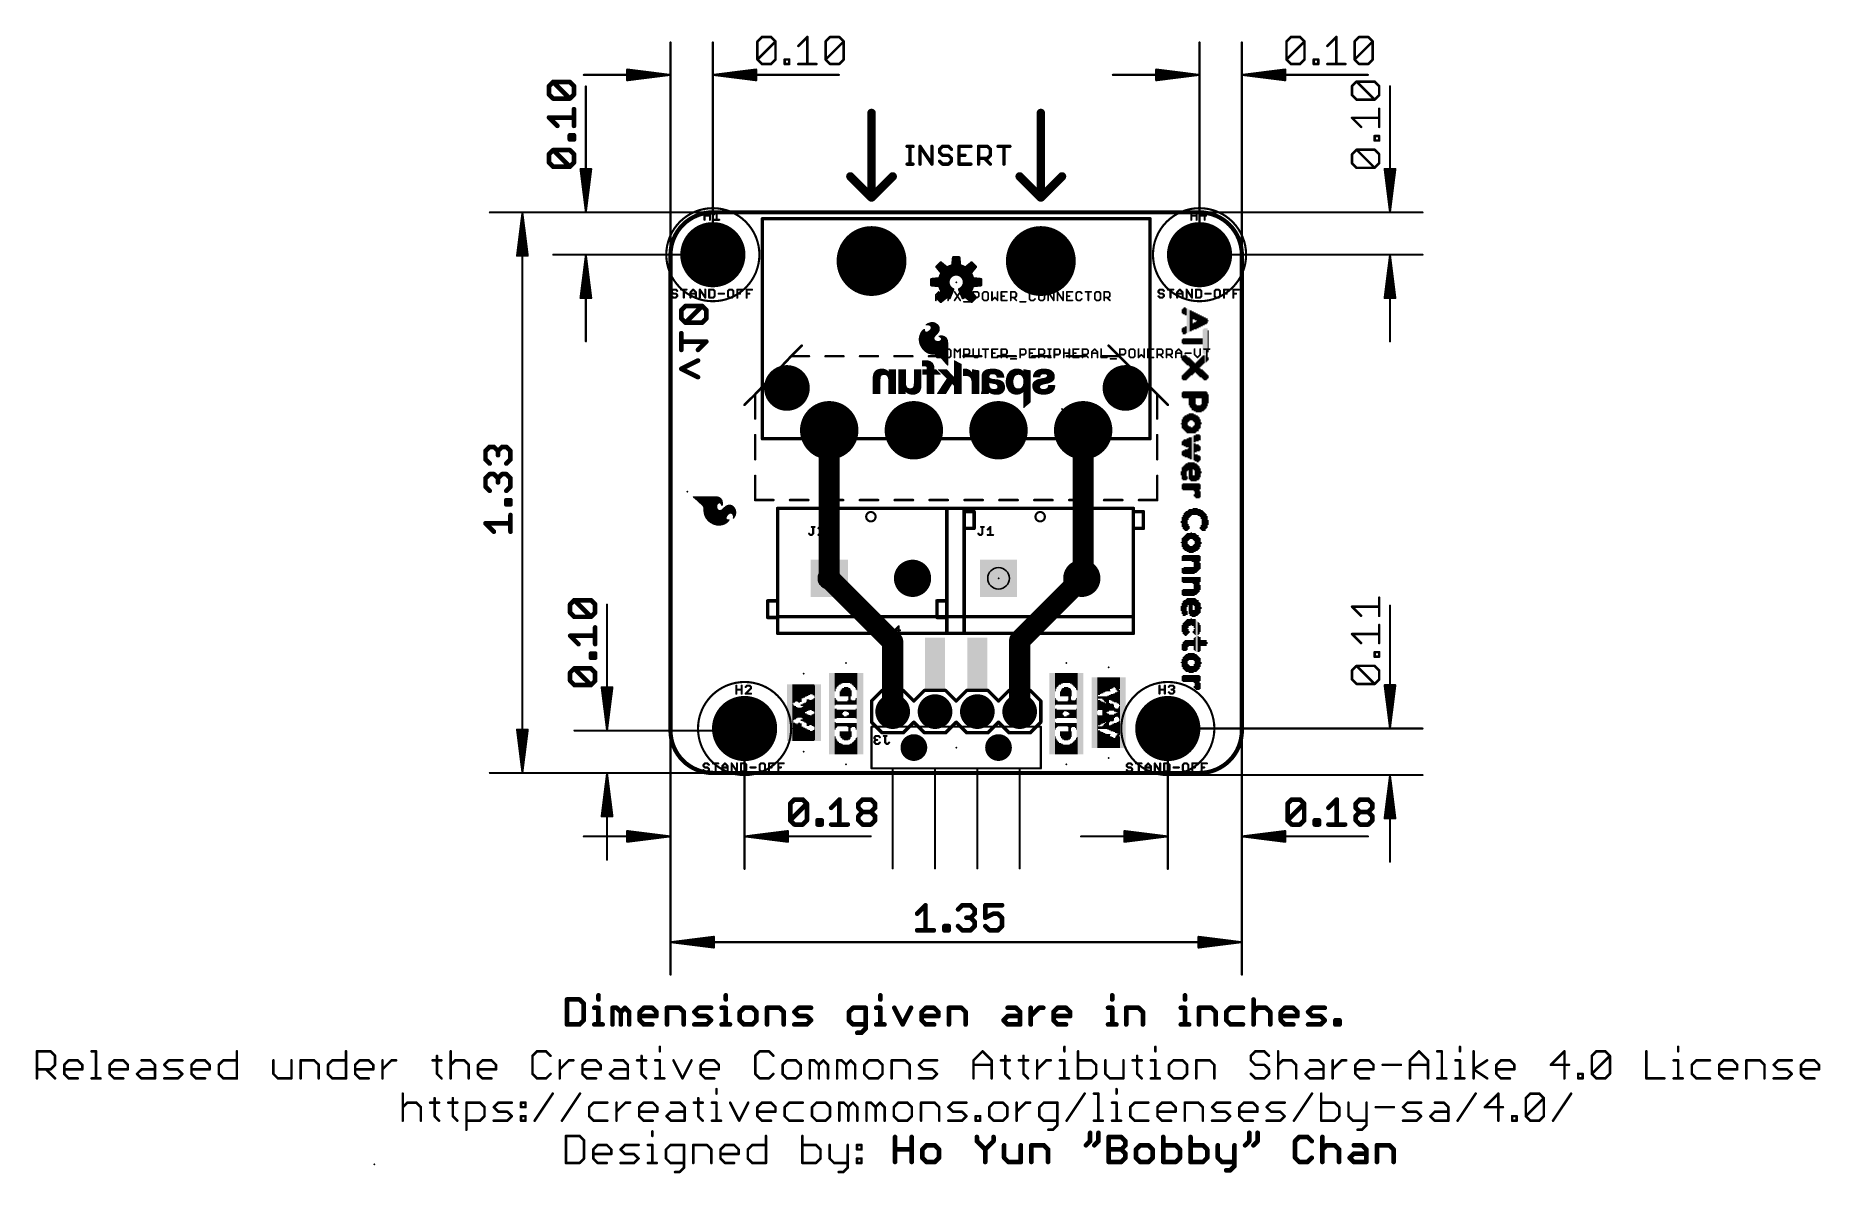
# Model space of a CAD drawing. Extents: x -38 to 69, y -24 to 44.
import ezdxf

# ---------------------------------------------------------------- set-up
doc = ezdxf.new("R2010")
doc.units = 0
for name, color, linetype in [('1', 12, 'CONTINUOUS'), ('16', 132, 'CONTINUOUS'), ('17', 110, 'CONTINUOUS'), ('20', 53, 'CONTINUOUS'), ('21', 41, 'CONTINUOUS'), ('22', 40, 'CONTINUOUS'), ('23', 53, 'CONTINUOUS'), ('24', 53, 'CONTINUOUS'), ('25', 253, 'CONTINUOUS'), ('26', 253, 'CONTINUOUS'), ('27', 253, 'CONTINUOUS'), ('29', 253, 'CONTINUOUS'), ('30', 253, 'CONTINUOUS'), ('31', 253, 'CONTINUOUS'), ('39', 12, 'CONTINUOUS'), ('41', 12, 'CONTINUOUS'), ('42', 132, 'CONTINUOUS'), ('44', 253, 'CONTINUOUS'), ('47', 253, 'CONTINUOUS'), ('51', 53, 'CONTINUOUS'), ('52', 253, 'CONTINUOUS')]:
    doc.layers.add(name, color=color, linetype=linetype)

# ---------------------------------------------------------------- blocks, each defined once
blk = doc.blocks.new('ROUNDP')
at = {"const_width": 0.5}
blk.add_lwpolyline([(0, -0.25, 1), (0, 0.25, 1), (0, -0.25)], format="xyb", dxfattribs=at)
blk = doc.blocks.new('SQUAREP')
blk.add_solid([(-0.5, -0.5), (0.5, -0.5), (-0.5, 0.5), (0.5, 0.5)])
blk = doc.blocks.new('RECT')
blk.add_solid([(-0.5, -0.5), (0.5, -0.5), (-0.5, 0.5), (0.5, 0.5)])

msp = doc.modelspace()

# ---------------------------------------------------------------- linework, layer by layer
at = {"layer": '1'}
for points, const_width in [([(2.54, 33.655, 0.4142), (0, 31.115)], 0.254), ([(2.54, 33.7185, 1), (2.54, 33.5915)], 0.127), ([(2.54, 33.5915, 1), (2.54, 33.7185)], 0.127), ([(34.29, 31.115, 0.4142), (31.75, 33.655)], 0.254), ([(31.75, 33.7185, 1), (31.75, 33.5915)], 0.127), ([(31.75, 33.5915, 1), (31.75, 33.7185)], 0.127), ([(0.0635, 31.115, 1), (-0.0635, 31.115)], 0.127), ([(-0.0635, 31.115, 1), (0.0635, 31.115)], 0.127), ([(34.3535, 31.115, 1), (34.2265, 31.115)], 0.127), ([(34.2265, 31.115, 1), (34.3535, 31.115)], 0.127), ([(9.8425, 20.574, 1), (9.2075, 20.574)], 0.635), ([(25.0825, 20.574, 1), (24.4475, 20.574)], 0.635), ([(9.7495, 11.9085, 1), (9.3005, 11.4595)], 0.635), ([(9.2075, 11.684, 1), (9.8425, 11.684)], 0.635), ([(24.4605, 11.9085, 1), (24.9095, 11.4595)], 0.635), ([(24.4475, 11.764, 1), (25.0825, 11.764)], 0.635), ([(24.9095, 11.4595, 1), (24.4605, 11.9085)], 0.635), ([(24.9895, 11.5395, 1), (24.5405, 11.9885)], 0.635), ([(21.2725, 7.954, 1), (20.6375, 7.954)], 0.635), ([(13.6525, 7.874, 1), (13.0175, 7.874)], 0.635), ([(13.1105, 7.6495, 1), (13.5595, 8.0985)], 0.635), ([(20.7305, 8.1785, 1), (21.1795, 7.7295)], 0.635), ([(13.6525, 6.524, 1), (13.0175, 6.524)], 0.635), ([(13.0175, 6.524, 1), (13.6525, 6.524)], 0.635), ([(21.2725, 6.524, 1), (20.6375, 6.524)], 0.635), ([(20.6375, 6.524, 1), (21.2725, 6.524)], 0.635), ([(13.0175, 3.683, 1), (13.6525, 3.683)], 0.635), ([(20.6375, 3.683, 1), (21.2725, 3.683)], 0.635), ([(0, 2.54, 0.4142), (2.54, 0)], 0.254), ([(0.0635, 2.54, 1), (-0.0635, 2.54)], 0.127), ([(-0.0635, 2.54, 1), (0.0635, 2.54)], 0.127), ([(31.75, 0, 0.4142), (34.29, 2.54)], 0.254), ([(34.3535, 2.54, 1), (34.2265, 2.54)], 0.127), ([(34.2265, 2.54, 1), (34.3535, 2.54)], 0.127), ([(2.54, 0.0635, 1), (2.54, -0.0635)], 0.127), ([(2.54, -0.0635, 1), (2.54, 0.0635)], 0.127), ([(31.75, 0.0635, 1), (31.75, -0.0635)], 0.127), ([(31.75, -0.0635, 1), (31.75, 0.0635)], 0.127)]:
    msp.add_lwpolyline(points, format="xyb", dxfattribs=dict(at, const_width=const_width))
for points, const_width in [([(31.75, 33.655), (2.54, 33.655)], 0.254), ([(0, 31.115), (0, 2.54)], 0.254), ([(34.29, 2.54), (34.29, 31.115)], 0.254), ([(9.525, 20.574), (9.525, 11.684)], 1.27), ([(24.765, 20.574), (24.765, 11.764)], 1.27), ([(13.335, 7.874), (9.525, 11.684)], 1.27), ([(20.955, 7.954), (24.685, 11.684)], 1.27), ([(24.765, 11.764), (24.685, 11.684)], 1.27), ([(20.955, 6.524), (20.955, 7.954)], 1.27), ([(13.335, 6.524), (13.335, 7.874)], 1.27), ([(13.335, 3.683), (13.335, 6.524)], 1.27), ([(20.955, 3.683), (20.955, 6.524)], 1.27), ([(2.54, 0), (31.75, 0)], 0.254)]:
    msp.add_lwpolyline(points, dxfattribs=dict(at, const_width=const_width))
at = {"layer": '16'}
for points, const_width in [([(2.54, 33.655, 0.4142), (0, 31.115)], 0.254), ([(2.54, 33.7185, 1), (2.54, 33.5915)], 0.127), ([(2.54, 33.5915, 1), (2.54, 33.7185)], 0.127), ([(34.29, 31.115, 0.4142), (31.75, 33.655)], 0.254), ([(31.75, 33.7185, 1), (31.75, 33.5915)], 0.127), ([(31.75, 33.5915, 1), (31.75, 33.7185)], 0.127), ([(0.0635, 31.115, 1), (-0.0635, 31.115)], 0.127), ([(-0.0635, 31.115, 1), (0.0635, 31.115)], 0.127), ([(34.3535, 31.115, 1), (34.2265, 31.115)], 0.127), ([(34.2265, 31.115, 1), (34.3535, 31.115)], 0.127), ([(0.5983, 27.8353, 1), (0.6971, 27.7366)], 0.1397), ([(0.7176, 27.786, 1), (0.5779, 27.786)], 0.1397), ([(0.8977, 28.1058, 1), (0.8977, 27.9661)], 0.1397), ([(0.9471, 27.9865, 1), (0.8483, 28.0853)], 0.1397), ([(1.947, 28.0853, 1), (1.8482, 27.9865)], 0.1397), ([(1.947, 27.9865, 1), (1.8482, 28.0853)], 0.1397), ([(1.8976, 27.9661, 1), (1.8976, 28.1058)], 0.1397), ([(2.2174, 27.786, 1), (2.0777, 27.786)], 0.1397), ([(2.0982, 27.7366, 1), (2.197, 27.8353)], 0.1397), ([(0.6971, 27.3354, 1), (0.5983, 27.2366)], 0.1397), ([(0.5779, 27.286, 1), (0.7176, 27.286)], 0.1397), ([(0.8977, 27.1059, 1), (0.8977, 26.9662)], 0.1397), ([(0.8483, 27.0854, 1), (0.9471, 26.9866)], 0.1397), ([(0.8483, 26.9866, 1), (0.9471, 27.0854)], 0.1397), ([(1.8482, 27.0854, 1), (1.947, 26.9866)], 0.1397), ([(1.8976, 26.9662, 1), (1.8976, 27.1059)], 0.1397), ([(2.0777, 27.286, 1), (2.2174, 27.286)], 0.1397), ([(2.197, 27.2366, 1), (2.0982, 27.3354)], 0.1397), ([(0.6477, 25.9687, 1), (0.6477, 25.829)], 0.1397), ([(0.7176, 26.3988, 1), (0.5779, 26.3988)], 0.1397), ([(2.197, 25.8494, 1), (2.0982, 25.9482)], 0.1397), ([(2.1476, 25.829, 1), (2.1476, 25.9687)], 0.1397), ([(0.5779, 25.3989, 1), (0.7176, 25.3989)], 0.1397), ([(1.5982, 25.4482, 1), (1.697, 25.3495)], 0.1397), ([(1.6789, 24.6991, 1), (1.6164, 24.8241)], 0.1397), ([(0.6789, 24.3241, 1), (0.6165, 24.1992)], 0.1397), ([(0.6165, 24.3241, 1), (0.6789, 24.1992)], 0.1397), ([(1.6164, 23.6992, 1), (1.6789, 23.8242)], 0.1397), ([(9.8425, 20.701, 1), (9.2075, 20.701)], 0.635), ([(25.0825, 20.574, 1), (24.4475, 20.574)], 0.635), ([(9.7495, 11.9085, 1), (9.3005, 11.4595)], 0.635), ([(9.2075, 11.684, 1), (9.8425, 11.684)], 0.635), ([(24.4135, 11.9085, 1), (24.8625, 11.4595)], 0.635), ([(24.4475, 11.811, 1), (25.0825, 11.811)], 0.635), ([(24.9095, 11.4595, 1), (24.4605, 11.9085)], 0.635), ([(24.9895, 11.5865, 1), (24.5405, 12.0355)], 0.635), ([(21.2725, 7.954, 1), (20.6375, 7.954)], 0.635), ([(13.6525, 7.874, 1), (13.0175, 7.874)], 0.635), ([(13.1105, 7.6495, 1), (13.5595, 8.0985)], 0.635), ([(20.7305, 8.1785, 1), (21.1795, 7.7295)], 0.635), ([(13.0175, 3.683, 1), (13.6525, 3.683)], 0.635), ([(20.6375, 3.683, 1), (21.2725, 3.683)], 0.635), ([(0, 2.54, 0.4142), (2.54, 0)], 0.254), ([(0.0635, 2.54, 1), (-0.0635, 2.54)], 0.127), ([(-0.0635, 2.54, 1), (0.0635, 2.54)], 0.127), ([(31.75, 0, 0.4142), (34.29, 2.54)], 0.254), ([(34.3535, 2.54, 1), (34.2265, 2.54)], 0.127), ([(34.2265, 2.54, 1), (34.3535, 2.54)], 0.127), ([(2.54, 0.0635, 1), (2.54, -0.0635)], 0.127), ([(2.54, -0.0635, 1), (2.54, 0.0635)], 0.127), ([(31.75, 0.0635, 1), (31.75, -0.0635)], 0.127), ([(31.75, -0.0635, 1), (31.75, 0.0635)], 0.127)]:
    msp.add_lwpolyline(points, format="xyb", dxfattribs=dict(at, const_width=const_width))
for points, const_width in [([(2.54, 33.655), (31.75, 33.655)], 0.254), ([(0, 2.54), (0, 31.115)], 0.254), ([(34.29, 31.115), (34.29, 2.54)], 0.254), ([(0.8977, 28.0359), (0.6477, 27.786)], 0.2794), ([(0.6477, 27.786), (0.6477, 27.286)], 0.2794), ([(1.8976, 28.0359), (0.8977, 28.0359)], 0.2794), ([(0.8977, 27.036), (1.8976, 28.0359)], 0.2794), ([(2.1476, 27.786), (1.8976, 28.0359)], 0.2794), ([(2.1476, 27.286), (2.1476, 27.786)], 0.2794), ([(0.6477, 27.286), (0.8977, 27.036)], 0.2794), ([(0.8977, 27.036), (1.8976, 27.036)], 0.2794), ([(1.8976, 27.036), (2.1476, 27.286)], 0.2794), ([(0.6477, 25.3989), (0.6477, 26.3988)], 0.2794), ([(2.1476, 25.8988), (0.6477, 25.8988)], 0.2794), ([(1.6476, 25.3989), (2.1476, 25.8988)], 0.2794), ([(0.6477, 24.2617), (1.6476, 24.7616)], 0.2794), ([(1.6476, 23.7617), (0.6477, 24.2617)], 0.2794), ([(9.525, 20.701), (9.525, 11.684)], 1.27), ([(24.765, 20.574), (24.765, 11.811)], 1.27), ([(13.335, 7.874), (9.525, 11.684)], 1.27), ([(20.955, 7.954), (24.685, 11.684)], 1.27), ([(24.765, 11.811), (24.638, 11.684)], 1.27), ([(20.955, 3.683), (20.955, 7.954)], 1.27), ([(13.335, 3.683), (13.335, 7.874)], 1.27), ([(31.75, 0), (2.54, 0)], 0.254)]:
    msp.add_lwpolyline(points, dxfattribs=dict(at, const_width=const_width))
at = {"layer": '20'}
for points, const_width in [([(2.54, 33.655, 0.4142), (0, 31.115)], 0.254), ([(2.54, 33.7185, 1), (2.54, 33.5915)], 0.127), ([(2.54, 33.5915, 1), (2.54, 33.7185)], 0.127), ([(34.29, 31.115, 0.4142), (31.75, 33.655)], 0.254), ([(31.75, 33.7185, 1), (31.75, 33.5915)], 0.127), ([(31.75, 33.5915, 1), (31.75, 33.7185)], 0.127), ([(0.0635, 31.115, 1), (-0.0635, 31.115)], 0.127), ([(-0.0635, 31.115, 1), (0.0635, 31.115)], 0.127), ([(34.3535, 31.115, 1), (34.2265, 31.115)], 0.127), ([(34.2265, 31.115, 1), (34.3535, 31.115)], 0.127), ([(0, 2.54, 0.4142), (2.54, 0)], 0.254), ([(0.0635, 2.54, 1), (-0.0635, 2.54)], 0.127), ([(-0.0635, 2.54, 1), (0.0635, 2.54)], 0.127), ([(31.75, 0, 0.4142), (34.29, 2.54)], 0.254), ([(34.3535, 2.54, 1), (34.2265, 2.54)], 0.127), ([(34.2265, 2.54, 1), (34.3535, 2.54)], 0.127), ([(2.54, 0.0635, 1), (2.54, -0.0635)], 0.127), ([(2.54, -0.0635, 1), (2.54, 0.0635)], 0.127), ([(31.75, 0.0635, 1), (31.75, -0.0635)], 0.127), ([(31.75, -0.0635, 1), (31.75, 0.0635)], 0.127)]:
    msp.add_lwpolyline(points, format="xyb", dxfattribs=dict(at, const_width=const_width))
at = {"layer": '20', "const_width": 0.254}
for points in [[(2.54, 33.655), (31.75, 33.655)], [(0, 31.115), (0, 2.54)], [(34.29, 2.54), (34.29, 31.115)], [(2.54, 0), (31.75, 0)]]:
    msp.add_lwpolyline(points, dxfattribs=at)
at = {"layer": '20'}
for centre, radius in [((2.54, 31.115), 1.651), ((12.065, 30.734), 1.9939), ((22.225, 30.734), 1.9939), ((31.75, 31.115), 1.651), ((6.985, 23.114), 1.27), ((27.305, 23.114), 1.27), ((4.445, 2.667), 1.651), ((29.845, 2.667), 1.651), ((14.605, 1.524), 0.7), ((19.685, 1.524), 0.7)]:
    msp.add_circle(centre, radius, dxfattribs=at)
at = {"layer": '21'}
for points, const_width in [([(5.5118, 20.066), (5.5118, 33.274)], 0.2032), ([(5.5118, 33.274), (28.7782, 33.274)], 0.2032), ([(28.7782, 33.274), (28.7782, 20.066)], 0.2032), ([(7.874, 25.654), (7.239, 25.019)], 0.1524), ([(26.289, 25.654), (26.924, 25.019)], 0.1524), ([(7.239, 25.019), (6.5028, 24.2395)], 0.1524), ([(8.3075, 25.019), (7.239, 25.019)], 0.1524), ([(10.376, 25.019), (9.3075, 25.019)], 0.1524), ([(12.4445, 25.019), (11.376, 25.019)], 0.1524), ([(14.513, 25.019), (13.4445, 25.019)], 0.1524), ([(16.5815, 25.019), (15.513, 25.019)], 0.1524), ([(18.65, 25.019), (17.5815, 25.019)], 0.1524), ([(20.7185, 25.019), (19.65, 25.019)], 0.1524), ([(22.787, 25.019), (21.7185, 25.019)], 0.1524), ([(24.8555, 25.019), (23.787, 25.019)], 0.1524), ([(26.924, 25.019), (25.8555, 25.019)], 0.1524), ([(27.7134, 24.2296), (26.924, 25.019)], 0.1524), ([(5.8162, 23.5125), (5.08, 22.733)], 0.1524), ([(29.21, 22.733), (28.4206, 23.5224)], 0.1524), ([(5.08, 22.733), (4.445, 22.098)], 0.1524), ([(5.08, 22.733), (5.08, 21.283)], 0.1524), ([(29.21, 21.283), (29.21, 22.733)], 0.1524), ([(29.845, 22.098), (29.21, 22.733)], 0.1524), ([(5.08, 20.283), (5.08, 18.833)], 0.1524), ([(29.21, 18.833), (29.21, 20.283)], 0.1524), ([(5.5118, 20.066), (8.255, 20.066)], 0.2032), ([(10.795, 20.066), (13.335, 20.066)], 0.2032), ([(15.875, 20.066), (18.415, 20.066)], 0.2032), ([(20.955, 20.066), (23.495, 20.066)], 0.2032), ([(28.7782, 20.066), (26.035, 20.066)], 0.2032), ([(5.08, 17.833), (5.08, 16.383)], 0.1524), ([(29.21, 16.383), (29.21, 17.833)], 0.1524), ([(2.746, 16.571), (1.376, 16.571)], 0.0762), ([(1.376, 16.571), (1.426, 16.521)], 0.0762), ([(1.4116, 16.5354), (2.9053, 16.5354)], 0.0762), ([(1.426, 16.521), (1.476, 16.491)], 0.0762), ([(1.476, 16.491), (1.526, 16.441)], 0.0762), ([(1.5078, 16.4592), (3.0134, 16.4592)], 0.0762), ([(1.526, 16.441), (1.586, 16.391)], 0.0762), ([(1.586, 16.391), (1.706, 16.271)], 0.0762), ([(1.594, 16.383), (3.0692, 16.383)], 0.0762), ([(1.6702, 16.3068), (3.0928, 16.3068)], 0.0762), ([(1.706, 16.271), (1.846, 16.151)], 0.0762), ([(1.7531, 16.2306), (3.106, 16.2306)], 0.0762), ([(1.842, 16.1544), (2.8194, 16.1544)], 0.0762), ([(1.846, 16.151), (1.946, 16.051)], 0.0762), ([(1.9188, 16.0782), (2.7754, 16.0782)], 0.0762), ([(1.946, 16.051), (2.006, 15.951)], 0.0762), ([(2.826, 16.561), (2.746, 16.571)], 0.0762), ([(2.766, 16.031), (2.776, 16.081)], 0.0762), ([(2.766, 15.951), (2.766, 16.031)], 0.0762), ([(2.776, 16.081), (2.796, 16.131)], 0.0762), ([(2.796, 16.131), (2.856, 16.191)], 0.0762), ([(2.896, 16.541), (2.826, 16.561)], 0.0762), ([(2.856, 16.191), (2.886, 16.211)], 0.0762), ([(2.886, 16.211), (2.916, 16.221)], 0.0762), ([(2.996, 16.481), (2.896, 16.541)], 0.0762), ([(2.916, 16.221), (2.956, 16.221)], 0.0762), ([(2.956, 16.221), (2.986, 16.211)], 0.0762), ([(2.986, 16.211), (3.046, 16.151)], 0.0762), ([(3.036, 16.431), (2.996, 16.481)], 0.0762), ([(3.066, 16.391), (3.036, 16.431)], 0.0762), ([(3.0426, 16.1544), (3.106, 16.1544)], 0.0762), ([(3.046, 16.151), (3.056, 16.121)], 0.0762), ([(3.056, 16.121), (3.076, 16.081)], 0.0762), ([(3.086, 16.341), (3.066, 16.391)], 0.0762), ([(3.076, 16.081), (3.086, 16.071)], 0.0762), ([(3.0788, 16.0782), (3.0896, 16.0782)], 0.0762), ([(3.096, 16.291), (3.086, 16.341)], 0.0762), ([(3.086, 16.071), (3.106, 16.111)], 0.0762), ([(3.106, 16.231), (3.096, 16.291)], 0.0762), ([(3.106, 16.111), (3.106, 16.231)], 0.0762), ([(3.416, 16.051), (3.326, 16.001)], 0.0762), ([(3.506, 16.071), (3.416, 16.051)], 0.0762), ([(3.586, 16.071), (3.506, 16.071)], 0.0762), ([(3.676, 16.041), (3.586, 16.071)], 0.0762), ([(3.756, 15.991), (3.676, 16.041)], 0.0762), ([(5.08, 16.383), (6.1742, 16.383)], 0.1524), ([(7.1742, 16.383), (8.2683, 16.383)], 0.1524), ([(9.2683, 16.383), (10.3625, 16.383)], 0.1524), ([(11.3625, 16.383), (12.4567, 16.383)], 0.1524), ([(13.4567, 16.383), (14.5508, 16.383)], 0.1524), ([(15.5508, 16.383), (16.645, 16.383)], 0.1524), ([(17.645, 16.383), (18.7392, 16.383)], 0.1524), ([(19.7392, 16.383), (20.8333, 16.383)], 0.1524), ([(21.8333, 16.383), (22.9275, 16.383)], 0.1524), ([(23.9275, 16.383), (25.0217, 16.383)], 0.1524), ([(26.0217, 16.383), (27.1158, 16.383)], 0.1524), ([(28.1158, 16.383), (29.21, 16.383)], 0.1524), ([(1.9754, 16.002), (2.766, 16.002)], 0.0762), ([(2.006, 15.951), (2.016, 15.891)], 0.0762), ([(2.0102, 15.9258), (2.7723, 15.9258)], 0.0762), ([(2.016, 15.891), (2.016, 15.701)], 0.0762), ([(2.016, 15.8496), (2.8003, 15.8496)], 0.0762), ([(2.016, 15.7734), (2.873, 15.7734)], 0.0762), ([(2.016, 15.701), (2.036, 15.581)], 0.0762), ([(2.0166, 15.6972), (3.9031, 15.6972)], 0.0762), ([(2.0293, 15.621), (3.906, 15.621)], 0.0762), ([(2.036, 15.581), (2.066, 15.471)], 0.0762), ([(2.0459, 15.5448), (3.4698, 15.5448)], 0.0762), ([(2.066, 15.471), (2.106, 15.371)], 0.0762), ([(2.067, 15.4686), (3.3992, 15.4686)], 0.0762), ([(2.0974, 15.3924), (3.3517, 15.3924)], 0.0762), ([(2.106, 15.371), (2.166, 15.271)], 0.0762), ([(2.1389, 15.3162), (3.3298, 15.3162)], 0.0762), ([(2.166, 15.271), (2.236, 15.191)], 0.0762), ([(2.1931, 15.24), (3.337, 15.24)], 0.0762), ([(2.236, 15.191), (2.316, 15.111)], 0.0762), ([(2.2632, 15.1638), (3.489, 15.1638)], 0.0762), ([(2.316, 15.111), (2.406, 15.041)], 0.0762), ([(2.3461, 15.0876), (3.4297, 15.0876)], 0.0762), ([(2.406, 15.041), (2.586, 14.941)], 0.0762), ([(2.4593, 15.0114), (3.3352, 15.0114)], 0.0762), ([(2.786, 15.871), (2.766, 15.951)], 0.0762), ([(2.826, 15.811), (2.786, 15.871)], 0.0762), ([(2.876, 15.771), (2.826, 15.811)], 0.0762), ([(2.936, 15.751), (2.876, 15.771)], 0.0762), ([(3.006, 15.751), (2.936, 15.751)], 0.0762), ([(3.086, 15.781), (3.006, 15.751)], 0.0762), ([(3.0657, 15.7734), (3.8892, 15.7734)], 0.0762), ([(3.156, 15.851), (3.086, 15.781)], 0.0762), ([(3.106, 14.911), (3.256, 14.961)], 0.0762), ([(3.1546, 15.8496), (3.854, 15.8496)], 0.0762), ([(3.246, 15.931), (3.156, 15.851)], 0.0762), ([(3.2402, 15.9258), (3.8067, 15.9258)], 0.0762), ([(3.326, 16.001), (3.246, 15.931)], 0.0762), ([(3.256, 14.961), (3.366, 15.031)], 0.0762), ([(3.326, 15.301), (3.346, 15.381)], 0.0762), ([(3.326, 15.271), (3.326, 15.301)], 0.0762), ([(3.336, 15.241), (3.326, 15.271)], 0.0762), ([(3.3278, 16.002), (3.7384, 16.002)], 0.0762), ([(3.366, 15.211), (3.336, 15.241)], 0.0762), ([(3.346, 15.381), (3.366, 15.421)], 0.0762), ([(3.366, 15.421), (3.386, 15.451)], 0.0762), ([(3.386, 15.201), (3.366, 15.211)], 0.0762), ([(3.366, 15.031), (3.456, 15.111)], 0.0762), ([(3.386, 15.451), (3.416, 15.491)], 0.0762), ([(3.416, 15.191), (3.386, 15.201)], 0.0762), ([(3.416, 15.491), (3.476, 15.551)], 0.0762), ([(3.506, 15.191), (3.416, 15.191)], 0.0762), ([(3.456, 15.111), (3.506, 15.191)], 0.0762), ([(3.476, 15.551), (3.536, 15.591)], 0.0762), ([(3.536, 15.591), (3.576, 15.601)], 0.0762), ([(3.576, 15.601), (3.636, 15.601)], 0.0762), ([(3.636, 15.601), (3.666, 15.591)], 0.0762), ([(3.666, 15.591), (3.686, 15.581)], 0.0762), ([(3.686, 15.581), (3.716, 15.561)], 0.0762), ([(3.716, 15.561), (3.746, 15.521)], 0.0762), ([(3.7282, 15.5448), (3.898, 15.5448)], 0.0762), ([(3.746, 15.521), (3.766, 15.481)], 0.0762), ([(3.826, 15.901), (3.756, 15.991)], 0.0762), ([(3.766, 15.481), (3.776, 15.431)], 0.0762), ([(3.7685, 15.4686), (3.8748, 15.4686)], 0.0762), ([(3.776, 15.431), (3.786, 15.391)], 0.0762), ([(3.786, 15.331), (3.776, 15.311)], 0.0762), ([(3.776, 15.311), (3.776, 15.301)], 0.0762), ([(3.776, 15.301), (3.786, 15.311)], 0.0762), ([(3.7786, 15.3162), (3.7899, 15.3162)], 0.0762), ([(3.7856, 15.3924), (3.8367, 15.3924)], 0.0762), ([(3.786, 15.391), (3.786, 15.331)], 0.0762), ([(3.786, 15.311), (3.816, 15.351)], 0.0762), ([(3.816, 15.351), (3.886, 15.491)], 0.0762), ([(3.886, 15.791), (3.826, 15.901)], 0.0762), ([(3.906, 15.681), (3.886, 15.791)], 0.0762), ([(3.886, 15.491), (3.906, 15.581)], 0.0762), ([(3.906, 15.581), (3.906, 15.681)], 0.0762), ([(6.425, 15.884), (17.625, 15.884)], 0.2032), ([(6.425, 9.384), (6.425, 15.884)], 0.2032), ([(16.585, 15.884), (27.785, 15.884)], 0.2032), ([(16.585, 9.384), (16.585, 15.884)], 0.2032), ([(17.625, 15.884), (17.625, 9.384)], 0.2032), ([(27.785, 15.884), (27.785, 9.384)], 0.2032), ([(2.586, 14.941), (2.776, 14.891)], 0.0762), ([(2.608, 14.9352), (3.1786, 14.9352)], 0.0762), ([(2.776, 14.891), (2.946, 14.881)], 0.0762), ([(2.946, 14.881), (3.106, 14.911)], 0.0762), ([(6.425, 8.384), (6.425, 9.384)], 0.2032), ([(17.625, 9.384), (6.425, 9.384)], 0.2032), ([(16.585, 8.384), (16.585, 9.384)], 0.2032), ([(27.785, 9.384), (16.585, 9.384)], 0.2032), ([(17.625, 9.384), (17.625, 8.384)], 0.2032), ([(27.785, 9.384), (27.785, 8.384)], 0.2032), ([(17.625, 8.384), (6.425, 8.384)], 0.2032), ([(27.785, 8.384), (16.585, 8.384)], 0.2032)]:
    msp.add_lwpolyline(points, dxfattribs=dict(at, const_width=const_width))
for points, const_width in [([(5.5626, 33.274, 1), (5.461, 33.274)], 0.1016), ([(5.5118, 33.3248, 1), (5.5118, 33.2232)], 0.1016), ([(28.829, 33.274, 1), (28.7274, 33.274)], 0.1016), ([(28.7782, 33.2232, 1), (28.7782, 33.3248)], 0.1016), ([(7.9009, 25.6271, 1), (7.8471, 25.6809)], 0.0762), ([(26.3159, 25.6809, 1), (26.2621, 25.6271)], 0.0762), ([(7.239, 25.0571, 1), (7.239, 24.9809)], 0.0762), ([(7.2121, 25.0459, 1), (7.2659, 24.9921)], 0.0762), ([(7.2667, 24.9928, 1), (7.2113, 25.0452)], 0.0762), ([(8.3075, 24.9809, 1), (8.3075, 25.0571)], 0.0762), ([(9.3075, 25.0571, 1), (9.3075, 24.9809)], 0.0762), ([(10.376, 24.9809, 1), (10.376, 25.0571)], 0.0762), ([(11.376, 25.0571, 1), (11.376, 24.9809)], 0.0762), ([(12.4445, 24.9809, 1), (12.4445, 25.0571)], 0.0762), ([(13.4445, 25.0571, 1), (13.4445, 24.9809)], 0.0762), ([(14.513, 24.9809, 1), (14.513, 25.0571)], 0.0762), ([(15.513, 25.0571, 1), (15.513, 24.9809)], 0.0762), ([(16.5815, 24.9809, 1), (16.5815, 25.0571)], 0.0762), ([(17.5815, 25.0571, 1), (17.5815, 24.9809)], 0.0762), ([(18.65, 24.9809, 1), (18.65, 25.0571)], 0.0762), ([(19.65, 25.0571, 1), (19.65, 24.9809)], 0.0762), ([(20.7185, 24.9809, 1), (20.7185, 25.0571)], 0.0762), ([(21.7185, 25.0571, 1), (21.7185, 24.9809)], 0.0762), ([(22.787, 24.9809, 1), (22.787, 25.0571)], 0.0762), ([(23.787, 25.0571, 1), (23.787, 24.9809)], 0.0762), ([(24.8555, 24.9809, 1), (24.8555, 25.0571)], 0.0762), ([(25.8555, 25.0571, 1), (25.8555, 24.9809)], 0.0762), ([(26.9509, 25.0459, 1), (26.8971, 24.9921)], 0.0762), ([(26.8971, 24.9921, 1), (26.9509, 25.0459)], 0.0762), ([(26.924, 24.9809, 1), (26.924, 25.0571)], 0.0762), ([(5.8439, 23.4863, 1), (5.7885, 23.5387)], 0.0762), ([(6.4751, 24.2657, 1), (6.5305, 24.2133)], 0.0762), ([(27.6865, 24.2026, 1), (27.7404, 24.2565)], 0.0762), ([(28.4475, 23.5494, 1), (28.3936, 23.4955)], 0.0762), ([(5.1181, 22.733, 1), (5.0419, 22.733)], 0.0762), ([(5.0523, 22.7592, 1), (5.1077, 22.7068)], 0.0762), ([(5.1069, 22.7061, 1), (5.0531, 22.7599)], 0.0762), ([(29.2481, 22.733, 1), (29.1719, 22.733)], 0.0762), ([(29.2369, 22.7599, 1), (29.1831, 22.7061)], 0.0762), ([(29.1831, 22.7061, 1), (29.2369, 22.7599)], 0.0762), ([(4.4181, 22.1249, 1), (4.4719, 22.0711)], 0.0762), ([(29.8181, 22.0711, 1), (29.8719, 22.1249)], 0.0762), ([(5.0419, 21.283, 1), (5.1181, 21.283)], 0.0762), ([(5.1181, 20.283, 1), (5.0419, 20.283)], 0.0762), ([(29.1719, 21.283, 1), (29.2481, 21.283)], 0.0762), ([(29.2481, 20.283, 1), (29.1719, 20.283)], 0.0762), ([(5.5118, 20.1168, 1), (5.5118, 20.0152)], 0.1016), ([(5.461, 20.066, 1), (5.5626, 20.066)], 0.1016), ([(8.255, 20.0152, 1), (8.255, 20.1168)], 0.1016), ([(10.795, 20.1168, 1), (10.795, 20.0152)], 0.1016), ([(13.335, 20.0152, 1), (13.335, 20.1168)], 0.1016), ([(15.875, 20.1168, 1), (15.875, 20.0152)], 0.1016), ([(18.415, 20.0152, 1), (18.415, 20.1168)], 0.1016), ([(20.955, 20.1168, 1), (20.955, 20.0152)], 0.1016), ([(23.495, 20.0152, 1), (23.495, 20.1168)], 0.1016), ([(26.035, 20.1168, 1), (26.035, 20.0152)], 0.1016), ([(28.7274, 20.066, 1), (28.829, 20.066)], 0.1016), ([(28.7782, 20.0152, 1), (28.7782, 20.1168)], 0.1016), ([(5.0419, 18.833, 1), (5.1181, 18.833)], 0.0762), ([(29.1719, 18.833, 1), (29.2481, 18.833)], 0.0762), ([(5.1181, 17.833, 1), (5.0419, 17.833)], 0.0762), ([(29.2481, 17.833, 1), (29.1719, 17.833)], 0.0762), ([(1.376, 16.5901, 1), (1.376, 16.552)], 0.0381), ([(1.3895, 16.5845, 1), (1.3625, 16.5575)], 0.0381), ([(1.4116, 16.5544, 1), (1.4116, 16.5163)], 0.0381), ([(1.4358, 16.5373, 1), (1.4162, 16.5047)], 0.0381), ([(1.4125, 16.5075, 1), (1.4395, 16.5345)], 0.0381), ([(1.4895, 16.5045, 1), (1.4625, 16.4775)], 0.0381), ([(1.4662, 16.4747, 1), (1.4858, 16.5073)], 0.0381), ([(1.5078, 16.4782, 1), (1.5078, 16.4401)], 0.0381), ([(1.5382, 16.4556, 1), (1.5138, 16.4264)], 0.0381), ([(1.5125, 16.4275, 1), (1.5395, 16.4545)], 0.0381), ([(1.5995, 16.4045, 1), (1.5725, 16.3775)], 0.0381), ([(1.5738, 16.3764, 1), (1.5982, 16.4056)], 0.0381), ([(1.594, 16.402, 1), (1.594, 16.3639)], 0.0381), ([(1.6702, 16.3258, 1), (1.6702, 16.2877)], 0.0381), ([(1.7184, 16.2855, 1), (1.6936, 16.2565)], 0.0381), ([(1.6925, 16.2575, 1), (1.7195, 16.2845)], 0.0381), ([(1.7531, 16.2496, 1), (1.7531, 16.2115)], 0.0381), ([(1.842, 16.1735, 1), (1.842, 16.1354)], 0.0381), ([(1.8595, 16.1645, 1), (1.8325, 16.1375)], 0.0381), ([(1.8336, 16.1365, 1), (1.8584, 16.1655)], 0.0381), ([(1.9188, 16.0973, 1), (1.9188, 16.0592)], 0.0381), ([(1.9623, 16.0608, 1), (1.9297, 16.0412)], 0.0381), ([(1.9325, 16.0375, 1), (1.9595, 16.0645)], 0.0381), ([(2.7484, 16.5899, 1), (2.7436, 16.5521)], 0.0381), ([(2.746, 16.552, 1), (2.746, 16.5901)], 0.0381), ([(2.7851, 16.031, 1), (2.747, 16.031)], 0.0381), ([(2.7583, 16.0881, 1), (2.7937, 16.0739)], 0.0381), ([(2.7947, 16.0773, 1), (2.7573, 16.0847)], 0.0381), ([(2.7754, 16.0592, 1), (2.7754, 16.0973)], 0.0381), ([(2.7825, 16.1445, 1), (2.8095, 16.1175)], 0.0381), ([(2.8137, 16.1239, 1), (2.7783, 16.1381)], 0.0381), ([(2.8312, 16.5793, 1), (2.8208, 16.5427)], 0.0381), ([(2.8194, 16.1354, 1), (2.8194, 16.1735)], 0.0381), ([(2.8236, 16.5421, 1), (2.8284, 16.5799)], 0.0381), ([(2.8454, 16.2069, 1), (2.8666, 16.1751)], 0.0381), ([(2.8695, 16.1775, 1), (2.8425, 16.2045)], 0.0381), ([(2.88, 16.2291, 1), (2.892, 16.1929)], 0.0381), ([(2.8966, 16.1951, 1), (2.8754, 16.2269)], 0.0381), ([(2.9058, 16.5573, 1), (2.8862, 16.5247)], 0.0381), ([(2.8908, 16.5227, 1), (2.9012, 16.5593)], 0.0381), ([(2.916, 16.2401, 1), (2.916, 16.202)], 0.0381), ([(2.9053, 16.5163, 1), (2.9053, 16.5544)], 0.0381), ([(2.922, 16.2029, 1), (2.91, 16.2391)], 0.0381), ([(2.962, 16.2391, 1), (2.95, 16.2029)], 0.0381), ([(2.956, 16.202, 1), (2.956, 16.2401)], 0.0381), ([(2.9995, 16.2245, 1), (2.9725, 16.1975)], 0.0381), ([(3.0109, 16.4929, 1), (2.9811, 16.4691)], 0.0381), ([(2.98, 16.1929, 1), (2.992, 16.2291)], 0.0381), ([(2.9862, 16.4647, 1), (3.0058, 16.4973)], 0.0381), ([(3.0134, 16.4401, 1), (3.0134, 16.4782)], 0.0381), ([(3.0512, 16.4424, 1), (3.0208, 16.4196)], 0.0381), ([(3.0211, 16.4191, 1), (3.0509, 16.4429)], 0.0381), ([(3.0426, 16.1735, 1), (3.0426, 16.1354)], 0.0381), ([(3.0641, 16.157, 1), (3.0279, 16.145)], 0.0381), ([(3.0325, 16.1375, 1), (3.0595, 16.1645)], 0.0381), ([(3.073, 16.1295, 1), (3.039, 16.1125)], 0.0381), ([(3.0379, 16.115, 1), (3.0741, 16.127)], 0.0381), ([(3.0837, 16.3981, 1), (3.0483, 16.3839)], 0.0381), ([(3.0508, 16.3796, 1), (3.0812, 16.4024)], 0.0381), ([(3.0895, 16.0945, 1), (3.0625, 16.0675)], 0.0381), ([(3.059, 16.0725, 1), (3.093, 16.0895)], 0.0381), ([(3.0788, 16.0973, 1), (3.0788, 16.0592)], 0.0381), ([(3.1047, 16.3447, 1), (3.0673, 16.3373)], 0.0381), ([(3.069, 16.0795, 1), (3.103, 16.0625)], 0.0381), ([(3.0683, 16.3339, 1), (3.1037, 16.3481)], 0.0381), ([(3.0692, 16.3639, 1), (3.0692, 16.402)], 0.0381), ([(3.0725, 16.0575, 1), (3.0995, 16.0845)], 0.0381), ([(3.1148, 16.2941, 1), (3.0772, 16.2879)], 0.0381), ([(3.0773, 16.2873, 1), (3.1147, 16.2947)], 0.0381), ([(3.1251, 16.231, 1), (3.087, 16.231)], 0.0381), ([(3.087, 16.111, 1), (3.1251, 16.111)], 0.0381), ([(3.0872, 16.2279, 1), (3.1248, 16.2341)], 0.0381), ([(3.123, 16.1025, 1), (3.089, 16.1195)], 0.0381), ([(3.0896, 16.0592, 1), (3.0896, 16.0973)], 0.0381), ([(3.0928, 16.2877, 1), (3.0928, 16.3258)], 0.0381), ([(3.106, 16.2115, 1), (3.106, 16.2496)], 0.0381), ([(3.106, 16.1354, 1), (3.106, 16.1735)], 0.0381), ([(3.4119, 16.0696, 1), (3.4201, 16.0324)], 0.0381), ([(3.4253, 16.0343, 1), (3.4067, 16.0677)], 0.0381), ([(3.506, 16.0901, 1), (3.506, 16.052)], 0.0381), ([(3.5101, 16.0524, 1), (3.5019, 16.0896)], 0.0381), ([(3.592, 16.0891, 1), (3.58, 16.0529)], 0.0381), ([(3.586, 16.052, 1), (3.586, 16.0901)], 0.0381), ([(3.6861, 16.0572, 1), (3.6659, 16.0248)], 0.0381), ([(3.67, 16.0229, 1), (3.682, 16.0591)], 0.0381), ([(5.08, 16.4211, 1), (5.08, 16.3449)], 0.0762), ([(5.0419, 16.383, 1), (5.1181, 16.383)], 0.0762), ([(6.1742, 16.3449, 1), (6.1742, 16.4211)], 0.0762), ([(7.1742, 16.4211, 1), (7.1742, 16.3449)], 0.0762), ([(8.2683, 16.3449, 1), (8.2683, 16.4211)], 0.0762), ([(9.2683, 16.4211, 1), (9.2683, 16.3449)], 0.0762), ([(10.3625, 16.3449, 1), (10.3625, 16.4211)], 0.0762), ([(11.3625, 16.4211, 1), (11.3625, 16.3449)], 0.0762), ([(12.4567, 16.3449, 1), (12.4567, 16.4211)], 0.0762), ([(13.4567, 16.4211, 1), (13.4567, 16.3449)], 0.0762), ([(14.5508, 16.3449, 1), (14.5508, 16.4211)], 0.0762), ([(15.5508, 16.4211, 1), (15.5508, 16.3449)], 0.0762), ([(16.645, 16.3449, 1), (16.645, 16.4211)], 0.0762), ([(17.645, 16.4211, 1), (17.645, 16.3449)], 0.0762), ([(18.7392, 16.3449, 1), (18.7392, 16.4211)], 0.0762), ([(19.7392, 16.4211, 1), (19.7392, 16.3449)], 0.0762), ([(20.8333, 16.3449, 1), (20.8333, 16.4211)], 0.0762), ([(21.8333, 16.4211, 1), (21.8333, 16.3449)], 0.0762), ([(22.9275, 16.3449, 1), (22.9275, 16.4211)], 0.0762), ([(23.9275, 16.4211, 1), (23.9275, 16.3449)], 0.0762), ([(25.0217, 16.3449, 1), (25.0217, 16.4211)], 0.0762), ([(26.0217, 16.4211, 1), (26.0217, 16.3449)], 0.0762), ([(27.1158, 16.3449, 1), (27.1158, 16.4211)], 0.0762), ([(28.1158, 16.4211, 1), (28.1158, 16.3449)], 0.0762), ([(29.1719, 16.383, 1), (29.2481, 16.383)], 0.0762), ([(29.21, 16.3449, 1), (29.21, 16.4211)], 0.0762), ([(1.9754, 16.0211, 1), (1.9754, 15.983)], 0.0381), ([(2.0248, 15.9541, 1), (1.9872, 15.9479)], 0.0381), ([(1.9897, 15.9412, 1), (2.0223, 15.9608)], 0.0381), ([(2.0102, 15.9449, 1), (2.0102, 15.9068)], 0.0381), ([(2.0351, 15.891, 1), (1.997, 15.891)], 0.0381), ([(2.016, 15.8687, 1), (2.016, 15.8306)], 0.0381), ([(2.016, 15.7925, 1), (2.016, 15.7544)], 0.0381), ([(2.0348, 15.7041, 1), (1.9972, 15.6979)], 0.0381), ([(1.997, 15.701, 1), (2.0351, 15.701)], 0.0381), ([(1.9972, 15.8879, 1), (2.0348, 15.8941)], 0.0381), ([(2.0166, 15.7163, 1), (2.0166, 15.6782)], 0.0381), ([(2.0293, 15.6401, 1), (2.0293, 15.602)], 0.0381), ([(2.0544, 15.586, 1), (2.0176, 15.576)], 0.0381), ([(2.0172, 15.5779, 1), (2.0548, 15.5841)], 0.0381), ([(2.0459, 15.5639, 1), (2.0459, 15.5258)], 0.0381), ([(2.0837, 15.4781, 1), (2.0483, 15.4639)], 0.0381), ([(2.0476, 15.466, 1), (2.0844, 15.476)], 0.0381), ([(2.067, 15.4877, 1), (2.067, 15.4496)], 0.0381), ([(2.0974, 15.4115, 1), (2.0974, 15.3734)], 0.0381), ([(2.1223, 15.3808, 1), (2.0897, 15.3612)], 0.0381), ([(2.0883, 15.3639, 1), (2.1237, 15.3781)], 0.0381), ([(2.1389, 15.3353, 1), (2.1389, 15.2972)], 0.0381), ([(2.1803, 15.2835, 1), (2.1517, 15.2585)], 0.0381), ([(2.1497, 15.2612, 1), (2.1823, 15.2808)], 0.0381), ([(2.1931, 15.2591, 1), (2.1931, 15.221)], 0.0381), ([(2.2495, 15.2045, 1), (2.2225, 15.1775)], 0.0381), ([(2.2217, 15.1785, 1), (2.2503, 15.2035)], 0.0381), ([(2.2632, 15.1829, 1), (2.2632, 15.1448)], 0.0381), ([(2.3277, 15.126, 1), (2.3043, 15.096)], 0.0381), ([(2.3025, 15.0975, 1), (2.3295, 15.1245)], 0.0381), ([(2.3461, 15.1067, 1), (2.3461, 15.0686)], 0.0381), ([(2.4153, 15.0577, 1), (2.3967, 15.0243)], 0.0381), ([(2.3943, 15.026, 1), (2.4177, 15.056)], 0.0381), ([(2.4593, 15.0305, 1), (2.4593, 14.9924)], 0.0381), ([(2.7473, 16.0347, 1), (2.7847, 16.0273)], 0.0381), ([(2.7845, 15.9556, 1), (2.7475, 15.9464)], 0.0381), ([(2.747, 15.951, 1), (2.7851, 15.951)], 0.0381), ([(2.766, 15.983, 1), (2.766, 16.0211)], 0.0381), ([(2.8019, 15.8816, 1), (2.7701, 15.8604)], 0.0381), ([(2.7675, 15.8664, 1), (2.8045, 15.8756)], 0.0381), ([(2.7723, 15.9068, 1), (2.7723, 15.9449)], 0.0381), ([(2.8003, 15.8306, 1), (2.8003, 15.8687)], 0.0381), ([(2.8379, 15.8259, 1), (2.8141, 15.7961)], 0.0381), ([(2.8101, 15.8004, 1), (2.8419, 15.8216)], 0.0381), ([(2.882, 15.7891, 1), (2.87, 15.7529)], 0.0381), ([(2.8641, 15.7561, 1), (2.8879, 15.7859)], 0.0381), ([(2.873, 15.7544, 1), (2.873, 15.7925)], 0.0381), ([(2.936, 15.7701, 1), (2.936, 15.732)], 0.0381), ([(2.93, 15.7329, 1), (2.942, 15.7691)], 0.0381), ([(2.9993, 15.7688, 1), (3.0127, 15.7332)], 0.0381), ([(3.006, 15.732, 1), (3.006, 15.7701)], 0.0381), ([(3.0657, 15.7925, 1), (3.0657, 15.7544)], 0.0381), ([(3.0725, 15.7945, 1), (3.0995, 15.7675)], 0.0381), ([(3.0927, 15.7632, 1), (3.0793, 15.7988)], 0.0381), ([(3.1546, 15.8687, 1), (3.1546, 15.8306)], 0.0381), ([(3.1433, 15.8652, 1), (3.1687, 15.8368)], 0.0381), ([(3.1695, 15.8375, 1), (3.1425, 15.8645)], 0.0381), ([(3.2402, 15.9449, 1), (3.2402, 15.9068)], 0.0381), ([(3.2335, 15.9453, 1), (3.2585, 15.9167)], 0.0381), ([(3.2587, 15.9168, 1), (3.2333, 15.9452)], 0.0381), ([(3.2458, 14.9771, 1), (3.2662, 14.9449)], 0.0381), ([(3.262, 14.9429, 1), (3.25, 14.9791)], 0.0381), ([(3.3167, 16.0177, 1), (3.3353, 15.9843)], 0.0381), ([(3.3451, 15.301, 1), (3.307, 15.301)], 0.0381), ([(3.3075, 15.3056, 1), (3.3445, 15.2964)], 0.0381), ([(3.3441, 15.277, 1), (3.3079, 15.265)], 0.0381), ([(3.307, 15.271, 1), (3.3451, 15.271)], 0.0381), ([(3.3278, 16.0211, 1), (3.3278, 15.983)], 0.0381), ([(3.3385, 15.9867, 1), (3.3135, 16.0153)], 0.0381), ([(3.3495, 15.2545, 1), (3.3225, 15.2275)], 0.0381), ([(3.3179, 15.235, 1), (3.3541, 15.247)], 0.0381), ([(3.329, 15.3895, 1), (3.363, 15.3725)], 0.0381), ([(3.3645, 15.3764, 1), (3.3275, 15.3856)], 0.0381), ([(3.3298, 15.2972, 1), (3.3298, 15.3353)], 0.0381), ([(3.3352, 14.9924, 1), (3.3352, 15.0305)], 0.0381), ([(3.337, 15.221, 1), (3.337, 15.2591)], 0.0381), ([(3.3501, 15.4316, 1), (3.3819, 15.4104)], 0.0381), ([(3.3745, 15.228, 1), (3.3575, 15.194)], 0.0381), ([(3.3533, 15.0452, 1), (3.3787, 15.0168)], 0.0381), ([(3.383, 15.4125, 1), (3.349, 15.4295)], 0.0381), ([(3.3517, 15.3734, 1), (3.3517, 15.4115)], 0.0381), ([(3.3525, 15.1975, 1), (3.3795, 15.2245)], 0.0381), ([(3.3762, 15.0149, 1), (3.3558, 15.0471)], 0.0381), ([(3.3708, 15.4624, 1), (3.4012, 15.4396)], 0.0381), ([(3.392, 15.2191, 1), (3.38, 15.1829)], 0.0381), ([(3.4019, 15.4404, 1), (3.3701, 15.4616)], 0.0381), ([(3.3775, 15.184, 1), (3.3945, 15.218)], 0.0381), ([(3.4025, 15.5045, 1), (3.4295, 15.4775)], 0.0381), ([(3.416, 15.2101, 1), (3.416, 15.172)], 0.0381), ([(3.3992, 15.4496, 1), (3.3992, 15.4877)], 0.0381), ([(3.4312, 15.4796, 1), (3.4008, 15.5024)], 0.0381), ([(3.41, 15.1729, 1), (3.422, 15.2091)], 0.0381), ([(3.4297, 15.0686, 1), (3.4297, 15.1067)], 0.0381), ([(3.4398, 15.1211, 1), (3.4722, 15.1009)], 0.0381), ([(3.4687, 15.0968, 1), (3.4433, 15.1252)], 0.0381), ([(3.4654, 15.5669, 1), (3.4866, 15.5351)], 0.0381), ([(3.4895, 15.5375, 1), (3.4625, 15.5645)], 0.0381), ([(3.4698, 15.5258, 1), (3.4698, 15.5639)], 0.0381), ([(3.489, 15.1448, 1), (3.489, 15.1829)], 0.0381), ([(3.5222, 15.1809, 1), (3.4898, 15.2011)], 0.0381), ([(3.506, 15.172, 1), (3.506, 15.2101)], 0.0381), ([(3.5314, 15.6095, 1), (3.5406, 15.5725)], 0.0381), ([(3.5466, 15.5751, 1), (3.5254, 15.6069)], 0.0381), ([(3.576, 15.6201, 1), (3.576, 15.582)], 0.0381), ([(3.5806, 15.5825, 1), (3.5714, 15.6195)], 0.0381), ([(3.642, 15.6191, 1), (3.63, 15.5829)], 0.0381), ([(3.636, 15.582, 1), (3.636, 15.6201)], 0.0381), ([(3.6745, 15.608, 1), (3.6575, 15.574)], 0.0381), ([(3.66, 15.5729, 1), (3.672, 15.6091)], 0.0381), ([(3.6966, 15.5969, 1), (3.6754, 15.5651)], 0.0381), ([(3.6775, 15.564, 1), (3.6945, 15.598)], 0.0381), ([(3.7312, 15.5724, 1), (3.7008, 15.5496)], 0.0381), ([(3.7054, 15.5451, 1), (3.7266, 15.5769)], 0.0381), ([(3.7282, 15.5639, 1), (3.7282, 15.5258)], 0.0381), ([(3.763, 15.5295, 1), (3.729, 15.5125)], 0.0381), ([(3.7308, 15.5096, 1), (3.7612, 15.5324)], 0.0381), ([(3.771, 16.0027, 1), (3.741, 15.9793)], 0.0381), ([(3.7384, 15.983, 1), (3.7384, 16.0211)], 0.0381), ([(3.7459, 15.9748, 1), (3.7661, 16.0072)], 0.0381), ([(3.7847, 15.4847, 1), (3.7473, 15.4773)], 0.0381), ([(3.749, 15.4725, 1), (3.783, 15.4895)], 0.0381), ([(3.7685, 15.4877, 1), (3.7685, 15.4496)], 0.0381), ([(3.7945, 15.4356, 1), (3.7575, 15.4264)], 0.0381), ([(3.759, 15.3195, 1), (3.793, 15.3025)], 0.0381), ([(3.7625, 15.3145, 1), (3.7895, 15.2875)], 0.0381), ([(3.7951, 15.311, 1), (3.757, 15.311)], 0.0381), ([(3.757, 15.301, 1), (3.7951, 15.301)], 0.0381), ([(3.7573, 15.4273, 1), (3.7947, 15.4347)], 0.0381), ([(3.7786, 15.3353, 1), (3.7786, 15.2972)], 0.0381), ([(3.7856, 15.4115, 1), (3.7856, 15.3734)], 0.0381), ([(3.8051, 15.391, 1), (3.767, 15.391)], 0.0381), ([(3.767, 15.331, 1), (3.8051, 15.331)], 0.0381), ([(3.7708, 15.3224, 1), (3.8012, 15.2996)], 0.0381), ([(3.7675, 15.3864, 1), (3.8045, 15.3956)], 0.0381), ([(3.803, 15.3225, 1), (3.769, 15.3395)], 0.0381), ([(3.7995, 15.2975, 1), (3.7725, 15.3245)], 0.0381), ([(3.7899, 15.2972, 1), (3.7899, 15.3353)], 0.0381), ([(3.799, 15.3595, 1), (3.833, 15.3425)], 0.0381), ([(3.8312, 15.3396, 1), (3.8008, 15.3624)], 0.0381), ([(3.8067, 15.9068, 1), (3.8067, 15.9449)], 0.0381), ([(3.8427, 15.9101, 1), (3.8093, 15.8919)], 0.0381), ([(3.811, 15.8893, 1), (3.841, 15.9127)], 0.0381), ([(3.8367, 15.3734, 1), (3.8367, 15.4115)], 0.0381), ([(3.854, 15.8306, 1), (3.854, 15.8687)], 0.0381), ([(3.9047, 15.7944, 1), (3.8673, 15.7876)], 0.0381), ([(3.8674, 15.4951, 1), (3.9046, 15.4869)], 0.0381), ([(3.903, 15.4825, 1), (3.869, 15.4995)], 0.0381), ([(3.8693, 15.7819, 1), (3.9027, 15.8001)], 0.0381), ([(3.8748, 15.4496, 1), (3.8748, 15.4877)], 0.0381), ([(3.9251, 15.681, 1), (3.887, 15.681)], 0.0381), ([(3.887, 15.581, 1), (3.9251, 15.581)], 0.0381), ([(3.8873, 15.6776, 1), (3.9247, 15.6844)], 0.0381), ([(3.9246, 15.5769, 1), (3.8874, 15.5851)], 0.0381), ([(3.8892, 15.7544, 1), (3.8892, 15.7925)], 0.0381), ([(3.898, 15.5258, 1), (3.898, 15.5639)], 0.0381), ([(3.9031, 15.6782, 1), (3.9031, 15.7163)], 0.0381), ([(3.906, 15.602, 1), (3.906, 15.6401)], 0.0381), ([(6.425, 15.9348, 1), (6.425, 15.8332)], 0.1016), ([(6.4758, 15.884, 1), (6.3742, 15.884)], 0.1016), ([(16.585, 15.9348, 1), (16.585, 15.8332)], 0.1016), ([(16.6358, 15.884, 1), (16.5342, 15.884)], 0.1016), ([(17.6758, 15.884, 1), (17.5742, 15.884)], 0.1016), ([(17.625, 15.8332, 1), (17.625, 15.9348)], 0.1016), ([(27.8358, 15.884, 1), (27.7342, 15.884)], 0.1016), ([(27.785, 15.8332, 1), (27.785, 15.9348)], 0.1016), ([(2.5908, 14.9594, 1), (2.5812, 14.9226)], 0.0381), ([(2.5767, 14.9243, 1), (2.5953, 14.9577)], 0.0381), ([(2.608, 14.9543, 1), (2.608, 14.9162)], 0.0381), ([(2.7771, 14.91, 1), (2.7749, 14.872)], 0.0381), ([(2.7712, 14.8726, 1), (2.7808, 14.9094)], 0.0381), ([(2.9425, 14.8997, 1), (2.9495, 14.8623)], 0.0381), ([(2.9449, 14.862, 1), (2.9471, 14.9)], 0.0381), ([(3.1, 14.9291, 1), (3.112, 14.8929)], 0.0381), ([(3.1095, 14.8923, 1), (3.1025, 14.9297)], 0.0381), ([(3.1786, 14.9162, 1), (3.1786, 14.9543)], 0.0381), ([(6.4758, 9.384, 1), (6.3742, 9.384)], 0.1016), ([(6.425, 9.4348, 1), (6.425, 9.3332)], 0.1016), ([(6.3742, 9.384, 1), (6.4758, 9.384)], 0.1016), ([(16.6358, 9.384, 1), (16.5342, 9.384)], 0.1016), ([(16.585, 9.4348, 1), (16.585, 9.3332)], 0.1016), ([(16.5342, 9.384, 1), (16.6358, 9.384)], 0.1016), ([(17.6758, 9.384, 1), (17.5742, 9.384)], 0.1016), ([(17.5742, 9.384, 1), (17.6758, 9.384)], 0.1016), ([(17.625, 9.3332, 1), (17.625, 9.4348)], 0.1016), ([(27.8358, 9.384, 1), (27.7342, 9.384)], 0.1016), ([(27.7342, 9.384, 1), (27.8358, 9.384)], 0.1016), ([(27.785, 9.3332, 1), (27.785, 9.4348)], 0.1016), ([(6.425, 8.4348, 1), (6.425, 8.3332)], 0.1016), ([(6.3742, 8.384, 1), (6.4758, 8.384)], 0.1016), ([(16.585, 8.4348, 1), (16.585, 8.3332)], 0.1016), ([(16.5342, 8.384, 1), (16.6358, 8.384)], 0.1016), ([(17.5742, 8.384, 1), (17.6758, 8.384)], 0.1016), ([(17.625, 8.3332, 1), (17.625, 8.4348)], 0.1016), ([(27.7342, 8.384, 1), (27.8358, 8.384)], 0.1016), ([(27.785, 8.3332, 1), (27.785, 8.4348)], 0.1016)]:
    msp.add_lwpolyline(points, format="xyb", dxfattribs=dict(at, const_width=const_width))
at = {"layer": '22'}
for points, const_width in [([(15.963, 30.3875), (16.2215, 30.646)], 0.15), ([(16.2704, 30.0105), (15.963, 30.3875)], 0.15), ([(16.0255, 30.45), (16.4619, 30.45)], 0.15), ([(16.0343, 30.3), (18.2557, 30.3)], 0.15), ([(16.1567, 30.15), (18.1333, 30.15)], 0.15), ([(16.1755, 30.6), (16.2779, 30.6)], 0.15), ([(16.1922, 29.8587), (16.2704, 30.0105)], 0.15), ([(16.2215, 30.646), (16.5985, 30.3386)], 0.15), ([(16.265, 30), (18.025, 30)], 0.15), ([(16.5985, 30.3386), (16.7503, 30.4168)], 0.15), ([(16.7503, 30.4168), (16.913, 30.4689)], 0.15), ([(16.854, 30.45), (17.436, 30.45)], 0.15), ([(16.913, 30.4689), (16.9622, 30.9528)], 0.15), ([(16.9263, 30.6), (17.3637, 30.6)], 0.15), ([(16.9416, 30.75), (17.3484, 30.75)], 0.15), ([(16.9568, 30.9), (17.3332, 30.9)], 0.15), ([(16.9622, 30.9528), (17.3278, 30.9528)], 0.15), ([(17.094, 29.9298), (16.9848, 29.9044)], 0.15), ([(17.2062, 29.9286), (17.094, 29.9298)], 0.15), ([(17.3149, 29.9008), (17.2062, 29.9286)], 0.15), ([(17.3278, 30.9528), (17.377, 30.4689)], 0.15), ([(17.377, 30.4689), (17.5397, 30.4168)], 0.15), ([(17.5397, 30.4168), (17.6915, 30.3386)], 0.15), ([(17.6915, 30.3386), (18.0685, 30.646)], 0.15), ([(17.8281, 30.45), (18.2645, 30.45)], 0.15), ([(18.0121, 30.6), (18.1145, 30.6)], 0.15), ([(18.327, 30.3875), (18.0196, 30.0105)], 0.15), ([(18.0196, 30.0105), (18.0978, 29.8587)], 0.15), ([(18.0685, 30.646), (18.327, 30.3875)], 0.15), ([(15.6562, 29.6468), (16.1401, 29.696)], 0.15), ([(15.6562, 29.2812), (15.6562, 29.6468)], 0.15), ([(15.6562, 29.55), (16.6873, 29.55)], 0.15), ([(15.6562, 29.4), (16.6838, 29.4)], 0.15), ([(16.1401, 29.232), (15.6562, 29.2812)], 0.15), ([(15.963, 28.5405), (16.2704, 28.9175)], 0.15), ([(15.9631, 29.25), (16.729, 29.25)], 0.15), ([(16.1401, 29.696), (16.1922, 29.8587)], 0.15), ([(16.1922, 29.0693), (16.1401, 29.232)], 0.15), ([(16.1414, 29.7), (16.7418, 29.7)], 0.15), ([(16.1824, 29.1), (16.8529, 29.1)], 0.15), ([(16.1894, 29.85), (16.8804, 29.85)], 0.15), ([(16.2704, 28.9175), (16.1922, 29.0693)], 0.15), ([(16.2537, 28.95), (16.9321, 28.95)], 0.15), ([(16.6923, 29.5853), (16.6765, 29.4742)], 0.15), ([(16.6765, 29.4742), (16.6875, 29.3625)], 0.15), ([(16.6875, 29.3625), (16.7247, 29.2567)], 0.15), ([(16.7341, 29.6894), (16.6923, 29.5853)], 0.15), ([(16.7247, 29.2567), (16.786, 29.1627)], 0.15), ([(16.7995, 29.7806), (16.7341, 29.6894)], 0.15), ([(16.9656, 29.0309), (16.7503, 28.5112)], 0.15), ([(16.786, 29.1627), (16.8678, 29.086)], 0.15), ([(16.8847, 29.8536), (16.7995, 29.7806)], 0.15), ([(16.8678, 29.086), (16.9656, 29.0309)], 0.15), ([(16.9848, 29.9044), (16.8847, 29.8536)], 0.15), ([(17.4139, 29.8479), (17.3149, 29.9008)], 0.15), ([(17.3244, 29.0309), (17.4206, 29.0847)], 0.15), ([(17.5397, 28.5112), (17.3244, 29.0309)], 0.15), ([(17.3579, 28.95), (18.0363, 28.95)], 0.15), ([(17.4099, 29.85), (18.1006, 29.85)], 0.15), ([(17.4974, 29.773), (17.4139, 29.8479)], 0.15), ([(17.4206, 29.0847), (17.5015, 29.1595)], 0.15), ([(17.4371, 29.1), (18.1076, 29.1)], 0.15), ([(17.5608, 29.6804), (17.4974, 29.773)], 0.15), ([(17.5015, 29.1595), (17.5627, 29.2512)], 0.15), ([(17.5474, 29.7), (18.1486, 29.7)], 0.15), ([(17.6003, 29.5754), (17.5608, 29.6804)], 0.15), ([(17.5619, 29.25), (18.3269, 29.25)], 0.15), ([(17.5627, 29.2512), (17.6009, 29.3546)], 0.15), ([(17.6138, 29.464), (17.6003, 29.5754)], 0.15), ([(17.6009, 29.3546), (17.6138, 29.464)], 0.15), ([(17.6034, 29.55), (18.6338, 29.55)], 0.15), ([(17.6062, 29.4), (18.6338, 29.4)], 0.15), ([(18.0978, 29.0693), (18.0196, 28.9175)], 0.15), ([(18.0196, 28.9175), (18.327, 28.5405)], 0.15), ([(18.0978, 29.8587), (18.1499, 29.696)], 0.15), ([(18.1499, 29.232), (18.0978, 29.0693)], 0.15), ([(18.1499, 29.696), (18.6338, 29.6468)], 0.15), ([(18.6338, 29.2812), (18.1499, 29.232)], 0.15), ([(18.6338, 29.6468), (18.6338, 29.2812)], 0.15), ([(16.2215, 28.282), (15.963, 28.5405)], 0.15), ([(16.0035, 28.5), (16.4889, 28.5)], 0.15), ([(16.0523, 28.65), (16.8078, 28.65)], 0.15), ([(16.1535, 28.35), (16.3049, 28.35)], 0.15), ([(16.1746, 28.8), (16.8699, 28.8)], 0.15), ([(16.5985, 28.5894), (16.2215, 28.282)], 0.15), ([(16.7503, 28.5112), (16.5985, 28.5894)], 0.15), ([(17.4201, 28.8), (18.1154, 28.8)], 0.15), ([(17.4822, 28.65), (18.2377, 28.65)], 0.15), ([(17.6915, 28.5894), (17.5397, 28.5112)], 0.15), ([(18.0685, 28.282), (17.6915, 28.5894)], 0.15), ([(17.8011, 28.5), (18.2865, 28.5)], 0.15), ([(17.9851, 28.35), (18.1365, 28.35)], 0.15), ([(18.327, 28.5405), (18.0685, 28.282)], 0.15), ([(15.355, 26.904), (15.365, 26.914)], 0.0762), ([(15.385, 26.904), (15.355, 26.904)], 0.0762), ([(15.365, 26.914), (15.405, 26.944)], 0.0762), ([(15.415, 26.914), (15.385, 26.904)], 0.0762), ([(15.405, 26.944), (15.465, 26.974)], 0.0762), ([(15.445, 26.914), (15.415, 26.914)], 0.0762), ([(15.485, 26.904), (15.445, 26.914)], 0.0762), ([(15.465, 26.974), (15.545, 27.004)], 0.0762), ([(15.4671, 26.9748), (15.9169, 26.9748)], 0.0762), ([(15.535, 26.894), (15.485, 26.904)], 0.0762), ([(15.512, 26.8986), (16.0173, 26.8986)], 0.0762), ([(15.575, 26.874), (15.535, 26.894)], 0.0762), ([(15.545, 27.004), (15.635, 27.034)], 0.0762), ([(15.615, 26.844), (15.575, 26.874)], 0.0762), ([(15.635, 26.814), (15.615, 26.844)], 0.0762), ([(15.6294, 26.8224), (16.0819, 26.8224)], 0.0762), ([(15.635, 27.034), (15.735, 27.034)], 0.0762), ([(15.645, 26.784), (15.635, 26.814)], 0.0762), ([(15.655, 26.764), (15.645, 26.784)], 0.0762), ([(15.665, 26.734), (15.655, 26.764)], 0.0762), ([(15.6609, 26.7462), (16.1143, 26.7462)], 0.0762), ([(15.735, 27.034), (15.845, 27.014)], 0.0762), ([(15.845, 27.014), (15.955, 26.954)], 0.0762), ([(15.955, 26.954), (16.045, 26.874)], 0.0762), ([(16.045, 26.874), (16.095, 26.804)], 0.0762), ([(16.095, 26.804), (16.125, 26.714)], 0.0762), ([(14.935, 26.074), (14.965, 26.234)], 0.0762), ([(14.945, 25.894), (14.935, 26.074)], 0.0762), ([(14.9358, 26.0604), (15.8062, 26.0604)], 0.0762), ([(14.94, 25.9842), (15.8408, 25.9842)], 0.0762), ([(14.9442, 25.908), (15.949, 25.908)], 0.0762), ([(14.995, 25.714), (14.945, 25.894)], 0.0762), ([(14.9467, 26.1366), (15.8061, 26.1366)], 0.0762), ([(14.961, 26.2128), (15.8427, 26.2128)], 0.0762), ([(14.9623, 25.8318), (16.6286, 25.8318)], 0.0762), ([(14.965, 26.234), (15.015, 26.374)], 0.0762), ([(14.9834, 25.7556), (16.635, 25.7556)], 0.0762), ([(14.9846, 26.289), (15.9094, 26.289)], 0.0762), ([(15.095, 25.534), (14.995, 25.714)], 0.0762), ([(15.0119, 26.3652), (15.9772, 26.3652)], 0.0762), ([(15.0142, 25.6794), (16.635, 25.6794)], 0.0762), ([(15.015, 26.374), (15.085, 26.494)], 0.0762), ([(15.0543, 26.4414), (16.044, 26.4414)], 0.0762), ([(15.085, 26.494), (15.165, 26.584)], 0.0762), ([(15.106, 26.5176), (15.2538, 26.5176)], 0.0762), ([(15.165, 26.584), (15.245, 26.624)], 0.0762), ([(15.1846, 26.5938), (15.245, 26.5938)], 0.0762), ([(15.245, 26.624), (15.245, 26.544)], 0.0762), ([(15.245, 26.544), (15.255, 26.514)], 0.0762), ([(15.255, 26.514), (15.265, 26.484)], 0.0762), ([(15.265, 26.484), (15.295, 26.464)], 0.0762), ([(15.295, 26.464), (15.325, 26.454)], 0.0762), ([(15.325, 26.454), (15.395, 26.454)], 0.0762), ([(15.395, 26.454), (15.435, 26.474)], 0.0762), ([(15.435, 26.474), (15.475, 26.494)], 0.0762), ([(15.475, 26.494), (15.505, 26.514)], 0.0762), ([(15.505, 26.514), (15.545, 26.544)], 0.0762), ([(15.5098, 26.5176), (16.0903, 26.5176)], 0.0762), ([(15.545, 26.544), (15.575, 26.564)], 0.0762), ([(15.575, 26.564), (15.605, 26.594)], 0.0762), ([(15.6048, 26.5938), (16.1161, 26.5938)], 0.0762), ([(15.605, 26.594), (15.625, 26.634)], 0.0762), ([(15.625, 26.634), (15.645, 26.664)], 0.0762), ([(15.645, 26.664), (15.655, 26.704)], 0.0762), ([(15.6465, 26.67), (16.125, 26.67)], 0.0762), ([(15.655, 26.704), (15.665, 26.734)], 0.0762), ([(15.835, 26.204), (15.805, 26.134)], 0.0762), ([(15.805, 26.134), (15.805, 26.064)], 0.0762), ([(15.805, 26.064), (15.825, 26.004)], 0.0762), ([(15.825, 26.004), (15.865, 25.954)], 0.0762), ([(15.905, 26.284), (15.835, 26.204)], 0.0762), ([(15.865, 25.954), (15.925, 25.914)], 0.0762), ([(15.985, 26.374), (15.905, 26.284)], 0.0762), ([(15.925, 25.914), (16.005, 25.894)], 0.0762), ([(16.055, 26.454), (15.985, 26.374)], 0.0762), ([(16.005, 25.894), (16.085, 25.894)], 0.0762), ([(16.105, 26.544), (16.055, 26.454)], 0.0762), ([(16.085, 25.894), (16.135, 25.904)], 0.0762), ([(16.125, 26.634), (16.105, 26.544)], 0.0762), ([(16.125, 26.714), (16.125, 26.634)], 0.0762), ([(16.125, 26.214), (16.145, 26.224)], 0.0762), ([(16.135, 26.204), (16.125, 26.214)], 0.0762), ([(16.1262, 26.2128), (16.373, 26.2128)], 0.0762), ([(16.155, 26.194), (16.135, 26.204)], 0.0762), ([(16.135, 25.904), (16.185, 25.924)], 0.0762), ([(16.145, 26.224), (16.165, 26.224)], 0.0762), ([(16.145, 25.908), (16.6201, 25.908)], 0.0762), ([(16.175, 26.184), (16.155, 26.194)], 0.0762), ([(16.165, 26.224), (16.205, 26.234)], 0.0762), ([(16.205, 26.174), (16.175, 26.184)], 0.0762), ([(16.185, 25.924), (16.215, 25.944)], 0.0762), ([(16.205, 26.234), (16.285, 26.234)], 0.0762), ([(16.225, 26.154), (16.205, 26.174)], 0.0762), ([(16.215, 25.944), (16.245, 25.974)], 0.0762), ([(16.245, 26.134), (16.225, 26.154)], 0.0762), ([(16.2424, 26.1366), (16.514, 26.1366)], 0.0762), ([(16.265, 26.104), (16.245, 26.134)], 0.0762), ([(16.245, 25.974), (16.265, 26.014)], 0.0762), ([(16.2501, 25.9842), (16.6049, 25.9842)], 0.0762), ([(16.275, 26.074), (16.265, 26.104)], 0.0762), ([(16.265, 26.014), (16.275, 26.044)], 0.0762), ([(16.275, 26.044), (16.275, 26.074)], 0.0762), ([(16.275, 26.0604), (16.5718, 26.0604)], 0.0762), ([(16.285, 26.234), (16.345, 26.224)], 0.0762), ([(16.345, 26.224), (16.395, 26.204)], 0.0762), ([(16.395, 26.204), (16.445, 26.184)], 0.0762), ([(16.445, 26.184), (16.485, 26.154)], 0.0762), ([(16.485, 26.154), (16.535, 26.124)], 0.0762), ([(16.535, 26.124), (16.565, 26.074)], 0.0762), ([(16.565, 26.074), (16.595, 26.014)], 0.0762), ([(16.595, 26.014), (16.615, 25.954)], 0.0762), ([(16.615, 25.954), (16.625, 25.864)], 0.0762), ([(16.625, 25.864), (16.635, 25.774)], 0.0762), ([(16.635, 25.774), (16.635, 24.494)], 0.0762), ([(15.0566, 25.6032), (16.635, 25.6032)], 0.0762), ([(15.165, 25.444), (15.095, 25.534)], 0.0762), ([(15.1004, 25.527), (16.635, 25.527)], 0.0762), ([(15.145, 24.734), (15.125, 24.724)], 0.0762), ([(15.125, 24.724), (15.125, 24.444)], 0.0762), ([(15.125, 24.6888), (15.5654, 24.6888)], 0.0762), ([(15.125, 24.6126), (15.6862, 24.6126)], 0.0762), ([(15.435, 24.734), (15.145, 24.734)], 0.0762), ([(15.1597, 25.4508), (16.635, 25.4508)], 0.0762), ([(15.245, 25.364), (15.165, 25.444)], 0.0762), ([(15.2344, 25.3746), (16.635, 25.3746)], 0.0762), ([(15.325, 25.294), (15.245, 25.364)], 0.0762), ([(15.32, 25.2984), (16.635, 25.2984)], 0.0762), ([(15.425, 25.234), (15.325, 25.294)], 0.0762), ([(15.525, 25.194), (15.425, 25.234)], 0.0762), ([(15.535, 24.704), (15.435, 24.734)], 0.0762), ([(15.4545, 25.2222), (16.635, 25.2222)], 0.0762), ([(15.635, 25.164), (15.525, 25.194)], 0.0762), ([(15.615, 24.664), (15.535, 24.704)], 0.0762), ([(15.685, 24.614), (15.615, 24.664)], 0.0762), ([(15.755, 25.144), (15.635, 25.164)], 0.0762), ([(15.735, 24.554), (15.685, 24.614)], 0.0762), ([(15.743, 25.146), (16.635, 25.146)], 0.0762), ([(15.945, 25.144), (15.755, 25.144)], 0.0762), ([(16.005, 25.134), (15.945, 25.144)], 0.0762), ([(16.055, 25.104), (16.005, 25.134)], 0.0762), ([(16.105, 25.064), (16.055, 25.104)], 0.0762), ([(16.0978, 25.0698), (16.635, 25.0698)], 0.0762), ([(16.155, 25.024), (16.105, 25.064)], 0.0762), ([(16.205, 24.964), (16.155, 25.024)], 0.0762), ([(16.1803, 24.9936), (16.635, 24.9936)], 0.0762), ([(16.265, 24.904), (16.205, 24.964)], 0.0762), ([(16.2516, 24.9174), (16.635, 24.9174)], 0.0762), ([(16.335, 24.834), (16.265, 24.904)], 0.0762), ([(16.3278, 24.8412), (16.635, 24.8412)], 0.0762), ([(16.385, 24.764), (16.335, 24.834)], 0.0762), ([(16.3843, 24.765), (16.635, 24.765)], 0.0762), ([(16.445, 24.704), (16.385, 24.764)], 0.0762), ([(16.495, 24.644), (16.445, 24.704)], 0.0762), ([(16.4577, 24.6888), (16.635, 24.6888)], 0.0762), ([(16.545, 24.594), (16.495, 24.644)], 0.0762), ([(16.5264, 24.6126), (16.635, 24.6126)], 0.0762), ([(17.435, 24.524), (17.045, 24.734)], 0.0762), ([(17.045, 24.734), (17.045, 23.694)], 0.0762), ([(17.045, 24.6888), (17.1289, 24.6888)], 0.0762), ([(17.045, 24.6126), (17.2705, 24.6126)], 0.0762), ([(12.175, 23.784), (12.165, 23.654)], 0.0762), ([(12.165, 23.654), (12.165, 22.784)], 0.0762), ([(12.165, 23.622), (12.5598, 23.622)], 0.0762), ([(12.165, 23.5458), (12.555, 23.5458)], 0.0762), ([(12.1684, 23.6982), (12.5699, 23.6982)], 0.0762), ([(12.1743, 23.7744), (12.5817, 23.7744)], 0.0762), ([(12.195, 23.894), (12.175, 23.784)], 0.0762), ([(12.1871, 23.8506), (12.62, 23.8506)], 0.0762), ([(12.225, 23.994), (12.195, 23.894)], 0.0762), ([(12.2048, 23.9268), (12.7618, 23.9268)], 0.0762), ([(12.275, 24.074), (12.225, 23.994)], 0.0762), ([(12.2306, 24.003), (13.495, 24.003)], 0.0762), ([(12.345, 24.144), (12.275, 24.074)], 0.0762), ([(12.2802, 24.0792), (13.0598, 24.0792)], 0.0762), ([(12.435, 24.194), (12.345, 24.144)], 0.0762), ([(12.3655, 24.1554), (12.9679, 24.1554)], 0.0762), ([(12.545, 24.224), (12.435, 24.194)], 0.0762), ([(12.685, 24.234), (12.545, 24.224)], 0.0762), ([(12.555, 23.584), (12.565, 23.664)], 0.0762), ([(12.555, 22.784), (12.555, 23.584)], 0.0762), ([(12.565, 23.664), (12.575, 23.734)], 0.0762), ([(12.575, 23.734), (12.585, 23.794)], 0.0762), ([(12.585, 23.794), (12.615, 23.844)], 0.0762), ([(12.615, 23.844), (12.645, 23.884)], 0.0762), ([(12.645, 23.884), (12.695, 23.914)], 0.0762), ([(12.6514, 24.2316), (12.7594, 24.2316)], 0.0762), ([(12.745, 24.234), (12.685, 24.234)], 0.0762), ([(12.695, 23.914), (12.745, 23.924)], 0.0762), ([(12.805, 24.224), (12.745, 24.234)], 0.0762), ([(12.745, 23.924), (12.805, 23.934)], 0.0762), ([(12.865, 24.204), (12.805, 24.224)], 0.0762), ([(12.805, 23.934), (12.885, 23.924)], 0.0762), ([(12.8626, 23.9268), (13.495, 23.9268)], 0.0762), ([(12.925, 24.184), (12.865, 24.204)], 0.0762), ([(12.885, 23.924), (12.945, 23.914)], 0.0762), ([(12.985, 24.144), (12.925, 24.184)], 0.0762), ([(12.945, 23.914), (12.995, 23.884)], 0.0762), ([(13.035, 24.104), (12.985, 24.144)], 0.0762), ([(12.995, 23.884), (13.035, 23.834)], 0.0762), ([(13.0217, 23.8506), (13.495, 23.8506)], 0.0762), ([(13.075, 24.064), (13.035, 24.104)], 0.0762), ([(13.035, 23.834), (13.065, 23.784)], 0.0762), ([(13.065, 23.784), (13.095, 23.714)], 0.0762), ([(13.0691, 23.7744), (13.495, 23.7744)], 0.0762), ([(13.115, 24.004), (13.075, 24.064)], 0.0762), ([(13.095, 23.714), (13.105, 23.624)], 0.0762), ([(13.0968, 23.6982), (13.495, 23.6982)], 0.0762), ([(13.105, 23.624), (13.105, 22.784)], 0.0762), ([(13.105, 23.622), (13.495, 23.622)], 0.0762), ([(13.105, 23.5458), (13.495, 23.5458)], 0.0762), ([(13.125, 24.004), (13.115, 24.004)], 0.0762), ([(13.495, 24.204), (13.125, 24.204)], 0.0762), ([(13.125, 24.204), (13.125, 24.004)], 0.0762), ([(13.125, 24.1554), (13.495, 24.1554)], 0.0762), ([(13.125, 24.0792), (13.495, 24.0792)], 0.0762), ([(13.495, 24.024), (13.495, 24.204)], 0.0762), ([(13.495, 22.784), (13.495, 24.024)], 0.0762), ([(14.095, 24.204), (13.705, 24.204)], 0.0762), ([(13.705, 24.204), (13.705, 22.964)], 0.0762), ([(13.705, 24.1554), (14.095, 24.1554)], 0.0762), ([(13.705, 24.0792), (14.095, 24.0792)], 0.0762), ([(13.705, 24.003), (14.095, 24.003)], 0.0762), ([(13.705, 23.9268), (14.095, 23.9268)], 0.0762), ([(13.705, 23.8506), (14.095, 23.8506)], 0.0762), ([(13.705, 23.7744), (14.095, 23.7744)], 0.0762), ([(13.705, 23.6982), (14.095, 23.6982)], 0.0762), ([(13.705, 23.622), (14.095, 23.622)], 0.0762), ([(13.705, 23.5458), (14.095, 23.5458)], 0.0762), ([(14.095, 23.354), (14.095, 24.204)], 0.0762), ([(15.025, 24.204), (14.645, 24.204)], 0.0762), ([(14.645, 24.204), (14.645, 23.404)], 0.0762), ([(14.645, 24.1554), (15.025, 24.1554)], 0.0762), ([(14.645, 24.0792), (15.025, 24.0792)], 0.0762), ([(14.645, 24.003), (15.025, 24.003)], 0.0762), ([(14.645, 23.9268), (15.025, 23.9268)], 0.0762), ([(14.645, 23.8506), (15.025, 23.8506)], 0.0762), ([(14.645, 23.7744), (15.025, 23.7744)], 0.0762), ([(14.645, 23.6982), (15.025, 23.6982)], 0.0762), ([(14.645, 23.622), (15.025, 23.622)], 0.0762), ([(14.645, 23.5458), (15.025, 23.5458)], 0.0762), ([(15.025, 23.204), (15.025, 24.204)], 0.0762), ([(15.125, 24.5364), (15.7425, 24.5364)], 0.0762), ([(15.125, 24.4602), (15.7739, 24.4602)], 0.0762), ([(15.125, 24.444), (15.295, 24.444)], 0.0762), ([(15.415, 24.204), (15.145, 24.204)], 0.0762), ([(15.145, 24.204), (15.145, 23.944)], 0.0762), ([(15.145, 24.1554), (15.9565, 24.1554)], 0.0762), ([(15.145, 24.0792), (16.0398, 24.0792)], 0.0762), ([(15.145, 24.003), (16.116, 24.003)], 0.0762), ([(15.145, 23.944), (15.415, 23.944)], 0.0762), ([(15.295, 24.444), (15.335, 24.434)], 0.0762), ([(15.335, 24.434), (15.355, 24.424)], 0.0762), ([(15.355, 24.424), (15.375, 24.414)], 0.0762), ([(15.375, 24.414), (15.395, 24.384)], 0.0762), ([(15.395, 24.384), (15.405, 24.364)], 0.0762), ([(15.395, 24.384), (15.795, 24.384)], 0.0762), ([(15.405, 24.364), (15.405, 24.324)], 0.0762), ([(15.405, 24.324), (15.415, 24.284)], 0.0762), ([(15.4091, 24.3078), (15.795, 24.3078)], 0.0762), ([(15.415, 24.284), (15.415, 24.204)], 0.0762), ([(15.415, 24.2316), (15.795, 24.2316)], 0.0762), ([(15.415, 23.944), (15.415, 22.784)], 0.0762), ([(15.415, 23.9268), (15.795, 23.9268)], 0.0762), ([(15.415, 23.8506), (15.795, 23.8506)], 0.0762), ([(15.415, 23.7744), (15.795, 23.7744)], 0.0762), ([(15.415, 23.6982), (15.795, 23.6982)], 0.0762), ([(15.415, 23.622), (15.795, 23.622)], 0.0762), ([(15.415, 23.5458), (15.795, 23.5458)], 0.0762), ([(15.765, 24.484), (15.735, 24.554)], 0.0762), ([(15.795, 24.404), (15.765, 24.484)], 0.0762), ([(15.795, 24.204), (15.795, 24.404)], 0.0762), ([(15.915, 24.204), (15.795, 24.204)], 0.0762), ([(15.795, 23.944), (16.185, 23.944)], 0.0762), ([(15.795, 23.794), (15.795, 23.944)], 0.0762), ([(15.795, 22.784), (15.795, 23.794)], 0.0762), ([(15.945, 24.164), (15.915, 24.204)], 0.0762), ([(15.985, 24.134), (15.945, 24.164)], 0.0762), ([(16.015, 24.104), (15.985, 24.134)], 0.0762), ([(16.045, 24.074), (16.015, 24.104)], 0.0762), ([(16.625, 23.684), (16.035, 22.784)], 0.0762), ([(16.085, 24.034), (16.045, 24.074)], 0.0762), ([(16.115, 24.004), (16.085, 24.034)], 0.0762), ([(16.555, 24.204), (16.095, 24.204)], 0.0762), ([(16.095, 24.204), (16.625, 23.684)], 0.0762), ([(16.145, 23.974), (16.115, 24.004)], 0.0762), ([(16.1445, 24.1554), (16.6017, 24.1554)], 0.0762), ([(16.185, 23.944), (16.145, 23.974)], 0.0762), ([(16.2222, 24.0792), (16.6749, 24.0792)], 0.0762), ([(16.2999, 24.003), (16.7481, 24.003)], 0.0762), ([(16.3775, 23.9268), (16.8213, 23.9268)], 0.0762), ([(16.4552, 23.8506), (16.8945, 23.8506)], 0.0762), ([(16.5329, 23.7744), (16.9678, 23.7744)], 0.0762), ([(16.5344, 23.5458), (17.435, 23.5458)], 0.0762), ([(16.575, 24.554), (16.545, 24.594)], 0.0762), ([(17.045, 23.694), (16.555, 24.204)], 0.0762), ([(16.605, 24.524), (16.575, 24.554)], 0.0762), ([(16.5844, 23.622), (17.435, 23.622)], 0.0762), ([(16.5926, 24.5364), (16.635, 24.5364)], 0.0762), ([(16.625, 24.494), (16.605, 24.524)], 0.0762), ([(16.6105, 23.6982), (17.041, 23.6982)], 0.0762), ([(16.635, 24.494), (16.625, 24.494)], 0.0762), ([(17.045, 24.5364), (17.412, 24.5364)], 0.0762), ([(17.045, 24.4602), (17.435, 24.4602)], 0.0762), ([(17.045, 24.384), (17.435, 24.384)], 0.0762), ([(17.045, 24.3078), (17.435, 24.3078)], 0.0762), ([(17.045, 24.2316), (17.435, 24.2316)], 0.0762), ([(17.045, 24.1554), (17.435, 24.1554)], 0.0762), ([(17.045, 24.0792), (17.435, 24.0792)], 0.0762), ([(17.045, 24.003), (17.435, 24.003)], 0.0762), ([(17.045, 23.9268), (17.435, 23.9268)], 0.0762), ([(17.045, 23.8506), (17.435, 23.8506)], 0.0762), ([(17.045, 23.7744), (17.435, 23.7744)], 0.0762), ([(17.045, 23.6982), (17.435, 23.6982)], 0.0762), ([(17.435, 22.784), (17.435, 24.524)], 0.0762), ([(17.595, 24.224), (17.585, 24.224)], 0.0762), ([(17.585, 24.224), (17.585, 23.864)], 0.0762), ([(17.585, 24.1554), (17.9426, 24.1554)], 0.0762), ([(17.585, 24.0792), (18.024, 24.0792)], 0.0762), ([(17.585, 24.003), (18.0856, 24.003)], 0.0762), ([(17.585, 23.9268), (18.495, 23.9268)], 0.0762), ([(17.585, 23.864), (17.595, 23.864)], 0.0762), ([(17.605, 24.234), (17.595, 24.224)], 0.0762), ([(17.595, 23.864), (17.615, 23.874)], 0.0762), ([(17.6026, 24.2316), (17.7534, 24.2316)], 0.0762), ([(17.745, 24.234), (17.605, 24.234)], 0.0762), ([(17.615, 23.874), (17.725, 23.874)], 0.0762), ([(17.725, 23.874), (17.825, 23.864)], 0.0762), ([(17.815, 24.214), (17.745, 24.234)], 0.0762), ([(17.875, 24.194), (17.815, 24.214)], 0.0762), ([(17.825, 23.864), (17.905, 23.844)], 0.0762), ([(17.945, 24.154), (17.875, 24.194)], 0.0762), ([(17.8786, 23.8506), (18.495, 23.8506)], 0.0762), ([(17.905, 23.844), (17.975, 23.804)], 0.0762), ([(17.995, 24.114), (17.945, 24.154)], 0.0762), ([(17.975, 23.804), (18.025, 23.744)], 0.0762), ([(18.045, 24.054), (17.995, 24.114)], 0.0762), ([(17.9997, 23.7744), (18.495, 23.7744)], 0.0762), ([(18.025, 23.744), (18.065, 23.674)], 0.0762), ([(18.085, 24.004), (18.045, 24.054)], 0.0762), ([(18.0512, 23.6982), (18.495, 23.6982)], 0.0762), ([(18.065, 23.674), (18.085, 23.604)], 0.0762), ([(18.0799, 23.622), (18.495, 23.622)], 0.0762), ([(18.125, 23.934), (18.085, 24.004)], 0.0762), ([(18.085, 23.604), (18.105, 23.514)], 0.0762), ([(18.0979, 23.5458), (18.495, 23.5458)], 0.0762), ([(18.165, 24.194), (18.125, 24.204)], 0.0762), ([(18.125, 24.204), (18.125, 23.934)], 0.0762), ([(18.125, 24.1554), (18.348, 24.1554)], 0.0762), ([(18.125, 24.0792), (18.495, 24.0792)], 0.0762), ([(18.125, 24.003), (18.495, 24.003)], 0.0762), ([(18.215, 24.184), (18.165, 24.194)], 0.0762), ([(18.265, 24.174), (18.215, 24.184)], 0.0762), ([(18.305, 24.164), (18.265, 24.174)], 0.0762), ([(18.355, 24.154), (18.305, 24.164)], 0.0762), ([(18.405, 24.154), (18.355, 24.154)], 0.0762), ([(18.445, 24.144), (18.405, 24.154)], 0.0762), ([(18.495, 24.134), (18.445, 24.144)], 0.0762), ([(18.495, 23.964), (18.495, 24.134)], 0.0762), ([(18.495, 22.784), (18.495, 23.964)], 0.0762), ([(18.725, 23.944), (18.715, 23.894)], 0.0762), ([(18.715, 23.894), (18.715, 23.024)], 0.0762), ([(18.715, 23.8506), (19.1083, 23.8506)], 0.0762), ([(18.715, 23.7744), (19.105, 23.7744)], 0.0762), ([(18.715, 23.6982), (19.1319, 23.6982)], 0.0762), ([(18.715, 23.622), (19.3145, 23.622)], 0.0762), ([(18.715, 23.5458), (19.2955, 23.5458)], 0.0762), ([(18.7216, 23.9268), (19.1514, 23.9268)], 0.0762), ([(18.745, 23.994), (18.725, 23.944)], 0.0762), ([(18.765, 24.034), (18.745, 23.994)], 0.0762), ([(18.7495, 24.003), (19.9136, 24.003)], 0.0762), ([(18.795, 24.074), (18.765, 24.034)], 0.0762), ([(18.835, 24.104), (18.795, 24.074)], 0.0762), ([(18.8019, 24.0792), (19.8581, 24.0792)], 0.0762), ([(18.875, 24.134), (18.835, 24.104)], 0.0762), ([(18.915, 24.164), (18.875, 24.134)], 0.0762), ([(18.9035, 24.1554), (19.7393, 24.1554)], 0.0762), ([(18.965, 24.184), (18.915, 24.164)], 0.0762), ([(19.015, 24.194), (18.965, 24.184)], 0.0762), ([(19.065, 24.214), (19.015, 24.194)], 0.0762), ([(19.115, 24.224), (19.065, 24.214)], 0.0762), ([(19.105, 23.844), (19.115, 23.864)], 0.0762), ([(19.105, 23.734), (19.105, 23.844)], 0.0762), ([(19.135, 23.694), (19.105, 23.734)], 0.0762), ([(19.175, 24.224), (19.115, 24.224)], 0.0762), ([(19.115, 23.864), (19.125, 23.884)], 0.0762), ([(19.125, 23.884), (19.135, 23.904)], 0.0762), ([(19.135, 23.904), (19.145, 23.914)], 0.0762), ([(19.185, 23.664), (19.135, 23.694)], 0.0762), ([(19.145, 23.914), (19.155, 23.934)], 0.0762), ([(19.155, 23.934), (19.175, 23.944)], 0.0762), ([(19.225, 24.234), (19.175, 24.224)], 0.0762), ([(19.175, 23.944), (19.195, 23.954)], 0.0762), ([(19.245, 23.644), (19.185, 23.664)], 0.0762), ([(19.195, 23.954), (19.215, 23.964)], 0.0762), ([(19.213, 24.2316), (19.467, 24.2316)], 0.0762), ([(19.215, 23.964), (19.235, 23.964)], 0.0762), ([(19.455, 24.234), (19.225, 24.234)], 0.0762), ([(19.235, 23.964), (19.255, 23.974)], 0.0762), ([(19.315, 23.624), (19.245, 23.644)], 0.0762), ([(19.255, 23.974), (19.435, 23.974)], 0.0762), ([(19.315, 23.624), (19.265, 23.424)], 0.0762), ([(19.265, 23.424), (19.315, 23.624)], 0.0762), ([(19.2955, 23.5458), (19.5466, 23.5458)], 0.0762), ([(19.3145, 23.622), (19.329, 23.622)], 0.0762), ([(19.385, 23.614), (19.315, 23.624)], 0.0762), ([(19.475, 23.604), (19.385, 23.614)], 0.0762), ([(19.435, 23.974), (19.455, 23.964)], 0.0762), ([(19.505, 24.224), (19.455, 24.234)], 0.0762), ([(19.455, 23.964), (19.475, 23.954)], 0.0762), ([(19.475, 23.954), (19.495, 23.944)], 0.0762), ([(19.565, 23.594), (19.475, 23.604)], 0.0762), ([(19.485, 23.384), (19.565, 23.594)], 0.0762), ([(19.565, 23.594), (19.485, 23.384)], 0.0762), ([(19.495, 23.944), (19.515, 23.934)], 0.0762), ([(19.565, 24.214), (19.505, 24.224)], 0.0762), ([(19.515, 23.934), (19.535, 23.924)], 0.0762), ([(19.5294, 23.9268), (19.9607, 23.9268)], 0.0762), ([(19.535, 23.924), (19.545, 23.914)], 0.0762), ([(19.545, 23.914), (19.565, 23.894)], 0.0762), ([(19.5466, 23.5458), (19.7835, 23.5458)], 0.0762), ([(19.625, 24.194), (19.565, 24.214)], 0.0762), ([(19.565, 23.894), (19.575, 23.884)], 0.0762), ([(19.655, 23.584), (19.565, 23.594)], 0.0762), ([(19.575, 23.884), (19.585, 23.864)], 0.0762), ([(19.585, 23.864), (19.595, 23.834)], 0.0762), ([(19.5895, 23.8506), (19.9806, 23.8506)], 0.0762), ([(19.595, 23.834), (19.605, 23.814)], 0.0762), ([(19.605, 23.814), (19.605, 23.764)], 0.0762), ([(19.605, 23.7744), (19.9933, 23.7744)], 0.0762), ([(19.605, 23.764), (19.995, 23.764)], 0.0762), ([(19.675, 24.184), (19.625, 24.194)], 0.0762), ([(19.735, 23.564), (19.655, 23.584)], 0.0762), ([(19.725, 24.164), (19.675, 24.184)], 0.0762), ([(19.775, 24.134), (19.725, 24.164)], 0.0762), ([(19.815, 23.534), (19.735, 23.564)], 0.0762), ([(19.825, 24.104), (19.775, 24.134)], 0.0762), ([(19.885, 23.494), (19.815, 23.534)], 0.0762), ([(19.865, 24.074), (19.825, 24.104)], 0.0762), ([(19.895, 24.034), (19.865, 24.074)], 0.0762), ([(19.925, 23.984), (19.895, 24.034)], 0.0762), ([(19.955, 23.944), (19.925, 23.984)], 0.0762), ([(19.975, 23.884), (19.955, 23.944)], 0.0762), ([(19.985, 23.824), (19.975, 23.884)], 0.0762), ([(19.995, 23.764), (19.985, 23.824)], 0.0762), ([(20.165, 23.624), (20.155, 23.474)], 0.0762), ([(20.1598, 23.5458), (20.545, 23.5458)], 0.0762), ([(20.1649, 23.622), (20.551, 23.622)], 0.0762), ([(20.195, 23.764), (20.165, 23.624)], 0.0762), ([(20.1809, 23.6982), (20.5716, 23.6982)], 0.0762), ([(20.235, 23.894), (20.195, 23.764)], 0.0762), ([(20.1982, 23.7744), (20.6023, 23.7744)], 0.0762), ([(20.2216, 23.8506), (20.6538, 23.8506)], 0.0762), ([(20.305, 24.004), (20.235, 23.894)], 0.0762), ([(20.2559, 23.9268), (20.7782, 23.9268)], 0.0762), ([(20.3044, 24.003), (21.585, 24.003)], 0.0762), ([(20.395, 24.104), (20.305, 24.004)], 0.0762), ([(20.3727, 24.0792), (21.1698, 24.0792)], 0.0762), ([(20.505, 24.174), (20.395, 24.104)], 0.0762), ([(20.4758, 24.1554), (21.0827, 24.1554)], 0.0762), ([(20.645, 24.224), (20.505, 24.174)], 0.0762), ([(20.545, 23.574), (20.555, 23.654)], 0.0762), ([(20.545, 23.484), (20.545, 23.574)], 0.0762), ([(20.555, 23.654), (20.585, 23.734)], 0.0762), ([(20.585, 23.734), (20.615, 23.804)], 0.0762), ([(20.615, 23.804), (20.665, 23.864)], 0.0762), ([(20.795, 24.234), (20.645, 24.224)], 0.0762), ([(20.665, 23.864), (20.725, 23.904)], 0.0762), ([(20.725, 23.904), (20.795, 23.934)], 0.0762), ([(20.759, 24.2316), (20.8794, 24.2316)], 0.0762), ([(20.865, 24.234), (20.795, 24.234)], 0.0762), ([(20.795, 23.934), (20.885, 23.944)], 0.0762), ([(20.925, 24.224), (20.865, 24.234)], 0.0762), ([(20.885, 23.944), (20.965, 23.934)], 0.0762), ([(20.985, 24.214), (20.925, 24.224)], 0.0762), ([(20.965, 23.934), (21.045, 23.904)], 0.0762), ([(20.9842, 23.9268), (21.585, 23.9268)], 0.0762), ([(21.035, 24.184), (20.985, 24.214)], 0.0762), ([(21.085, 24.154), (21.035, 24.184)], 0.0762), ([(21.045, 23.904), (21.095, 23.864)], 0.0762), ([(21.135, 24.114), (21.085, 24.154)], 0.0762), ([(21.095, 23.864), (21.145, 23.804)], 0.0762), ([(21.1062, 23.8506), (21.585, 23.8506)], 0.0762), ([(21.175, 24.074), (21.135, 24.114)], 0.0762), ([(21.145, 23.804), (21.175, 23.734)], 0.0762), ([(21.1577, 23.7744), (21.585, 23.7744)], 0.0762), ([(21.215, 24.024), (21.175, 24.074)], 0.0762), ([(21.175, 23.734), (21.205, 23.654)], 0.0762), ([(21.1884, 23.6982), (21.585, 23.6982)], 0.0762), ([(21.205, 23.654), (21.215, 23.574)], 0.0762), ([(21.209, 23.622), (21.585, 23.622)], 0.0762), ([(21.265, 24.194), (21.215, 24.204)], 0.0762), ([(21.215, 24.204), (21.215, 24.024)], 0.0762), ([(21.215, 24.1554), (21.4394, 24.1554)], 0.0762), ([(21.215, 24.0792), (21.585, 24.0792)], 0.0762), ([(21.215, 23.574), (21.215, 23.404)], 0.0762), ([(21.215, 23.5458), (21.585, 23.5458)], 0.0762), ([(21.315, 24.184), (21.265, 24.194)], 0.0762), ([(21.355, 24.174), (21.315, 24.184)], 0.0762), ([(21.405, 24.164), (21.355, 24.174)], 0.0762), ([(21.445, 24.154), (21.405, 24.164)], 0.0762), ([(21.495, 24.154), (21.445, 24.154)], 0.0762), ([(21.545, 24.144), (21.495, 24.154)], 0.0762), ([(21.585, 24.134), (21.545, 24.144)], 0.0762), ([(21.585, 22.284), (21.585, 24.134)], 0.0762), ([(21.805, 23.904), (21.785, 23.784)], 0.0762), ([(21.785, 23.784), (22.155, 23.784)], 0.0762), ([(21.7961, 23.8506), (22.1716, 23.8506)], 0.0762), ([(21.855, 24.004), (21.805, 23.904)], 0.0762), ([(21.8164, 23.9268), (22.2242, 23.9268)], 0.0762), ([(21.8545, 24.003), (22.9754, 24.003)], 0.0762), ([(21.915, 24.084), (21.855, 24.004)], 0.0762), ([(21.955, 23.554), (21.885, 23.514)], 0.0762), ([(21.9114, 24.0792), (22.9092, 24.0792)], 0.0762), ([(21.995, 24.144), (21.915, 24.084)], 0.0762), ([(21.9407, 23.5458), (22.9177, 23.5458)], 0.0762), ([(22.025, 23.594), (21.955, 23.554)], 0.0762), ([(22.085, 24.184), (21.995, 24.144)], 0.0762), ([(22.0206, 24.1554), (22.8122, 24.1554)], 0.0762), ([(22.115, 23.614), (22.025, 23.594)], 0.0762), ([(22.185, 24.214), (22.085, 24.184)], 0.0762), ([(22.195, 23.634), (22.115, 23.614)], 0.0762), ([(22.147, 23.622), (22.9837, 23.622)], 0.0762), ([(22.155, 23.784), (22.165, 23.834)], 0.0762), ([(22.165, 23.834), (22.185, 23.884)], 0.0762), ([(22.295, 24.234), (22.185, 24.214)], 0.0762), ([(22.185, 23.884), (22.205, 23.914)], 0.0762), ([(22.275, 23.654), (22.195, 23.634)], 0.0762), ([(22.205, 23.914), (22.235, 23.934)], 0.0762), ([(22.235, 23.934), (22.275, 23.954)], 0.0762), ([(22.275, 23.954), (22.325, 23.974)], 0.0762), ([(22.355, 23.674), (22.275, 23.654)], 0.0762), ([(22.2818, 24.2316), (22.5382, 24.2316)], 0.0762), ([(22.525, 24.234), (22.295, 24.234)], 0.0762), ([(22.325, 23.974), (22.495, 23.974)], 0.0762), ([(22.435, 23.684), (22.355, 23.674)], 0.0762), ([(22.495, 23.704), (22.435, 23.684)], 0.0762), ([(22.4776, 23.6982), (23.0155, 23.6982)], 0.0762), ([(22.495, 23.974), (22.525, 23.964)], 0.0762), ([(22.555, 23.734), (22.495, 23.704)], 0.0762), ([(22.635, 24.214), (22.525, 24.234)], 0.0762), ([(22.525, 23.964), (22.565, 23.954)], 0.0762), ([(22.595, 23.764), (22.555, 23.734)], 0.0762), ([(22.565, 23.954), (22.595, 23.944)], 0.0762), ([(22.595, 23.944), (22.615, 23.914)], 0.0762), ([(22.625, 23.804), (22.595, 23.764)], 0.0762), ([(22.6028, 23.7744), (23.0239, 23.7744)], 0.0762), ([(22.6065, 23.9268), (23.0059, 23.9268)], 0.0762), ([(22.615, 23.914), (22.635, 23.884)], 0.0762), ([(22.635, 23.844), (22.625, 23.804)], 0.0762), ([(22.735, 24.194), (22.635, 24.214)], 0.0762), ([(22.635, 23.884), (22.635, 23.844)], 0.0762), ([(22.635, 23.8506), (23.0195, 23.8506)], 0.0762), ([(22.835, 24.144), (22.735, 24.194)], 0.0762), ([(22.905, 24.084), (22.835, 24.144)], 0.0762), ([(22.885, 23.524), (22.945, 23.564)], 0.0762), ([(22.975, 24.004), (22.905, 24.084)], 0.0762), ([(22.945, 23.564), (22.985, 23.624)], 0.0762), ([(23.015, 23.904), (22.975, 24.004)], 0.0762), ([(22.985, 23.624), (23.015, 23.694)], 0.0762), ([(23.025, 23.784), (23.015, 23.904)], 0.0762), ([(23.015, 23.694), (23.025, 23.784)], 0.0762), ([(12.165, 23.4696), (12.555, 23.4696)], 0.0762), ([(12.165, 23.3934), (12.555, 23.3934)], 0.0762), ([(12.165, 23.3172), (12.555, 23.3172)], 0.0762), ([(12.165, 23.241), (12.555, 23.241)], 0.0762), ([(12.165, 23.1648), (12.555, 23.1648)], 0.0762), ([(12.165, 23.0886), (12.555, 23.0886)], 0.0762), ([(12.165, 23.0124), (12.555, 23.0124)], 0.0762), ([(12.165, 22.9362), (12.555, 22.9362)], 0.0762), ([(12.165, 22.86), (12.555, 22.86)], 0.0762), ([(12.165, 22.784), (12.555, 22.784)], 0.0762), ([(13.105, 23.4696), (13.495, 23.4696)], 0.0762), ([(13.105, 23.3934), (13.495, 23.3934)], 0.0762), ([(13.105, 23.3172), (13.495, 23.3172)], 0.0762), ([(13.105, 23.241), (13.495, 23.241)], 0.0762), ([(13.105, 23.1648), (13.495, 23.1648)], 0.0762), ([(13.105, 23.0886), (13.495, 23.0886)], 0.0762), ([(13.105, 23.0124), (13.495, 23.0124)], 0.0762), ([(13.105, 22.9362), (13.495, 22.9362)], 0.0762), ([(13.105, 22.86), (13.495, 22.86)], 0.0762), ([(13.105, 22.784), (13.495, 22.784)], 0.0762), ([(13.705, 23.4696), (14.095, 23.4696)], 0.0762), ([(13.705, 23.3934), (14.095, 23.3934)], 0.0762), ([(13.705, 23.3172), (14.0996, 23.3172)], 0.0762), ([(13.705, 23.241), (14.1191, 23.241)], 0.0762), ([(13.705, 23.1648), (14.1546, 23.1648)], 0.0762), ([(13.705, 23.0886), (14.2307, 23.0886)], 0.0762), ([(13.705, 23.0124), (14.9805, 23.0124)], 0.0762), ([(13.705, 22.964), (13.705, 22.784)], 0.0762), ([(13.705, 22.9362), (14.075, 22.9362)], 0.0762), ([(13.705, 22.86), (14.075, 22.86)], 0.0762), ([(13.705, 22.784), (14.075, 22.784)], 0.0762), ([(14.075, 22.784), (14.075, 22.984)], 0.0762), ([(14.075, 22.984), (14.085, 22.984)], 0.0762), ([(14.085, 22.984), (14.125, 22.924)], 0.0762), ([(14.105, 23.274), (14.095, 23.354)], 0.0762), ([(14.135, 23.204), (14.105, 23.274)], 0.0762), ([(14.1169, 22.9362), (14.9429, 22.9362)], 0.0762), ([(14.125, 22.924), (14.165, 22.874)], 0.0762), ([(14.165, 23.144), (14.135, 23.204)], 0.0762), ([(14.205, 23.104), (14.165, 23.144)], 0.0762), ([(14.165, 22.874), (14.215, 22.834)], 0.0762), ([(14.1825, 22.86), (14.8737, 22.86)], 0.0762), ([(14.255, 23.074), (14.205, 23.104)], 0.0762), ([(14.215, 22.834), (14.275, 22.804)], 0.0762), ([(14.315, 23.064), (14.255, 23.074)], 0.0762), ([(14.275, 22.804), (14.325, 22.784)], 0.0762), ([(14.395, 23.054), (14.315, 23.064)], 0.0762), ([(14.325, 22.784), (14.385, 22.764)], 0.0762), ([(14.3256, 22.7838), (14.737, 22.7838)], 0.0762), ([(14.385, 22.764), (14.455, 22.754)], 0.0762), ([(14.455, 23.064), (14.395, 23.054)], 0.0762), ([(14.505, 23.074), (14.455, 23.064)], 0.0762), ([(14.455, 22.754), (14.515, 22.744)], 0.0762), ([(14.555, 23.104), (14.505, 23.074)], 0.0762), ([(14.515, 22.744), (14.655, 22.754)], 0.0762), ([(14.5293, 23.0886), (15.0034, 23.0886)], 0.0762), ([(14.585, 23.144), (14.555, 23.104)], 0.0762), ([(14.615, 23.184), (14.585, 23.144)], 0.0762), ([(14.6006, 23.1648), (15.0179, 23.1648)], 0.0762), ([(14.625, 23.244), (14.615, 23.184)], 0.0762), ([(14.6245, 23.241), (15.025, 23.241)], 0.0762), ([(14.635, 23.324), (14.625, 23.244)], 0.0762), ([(14.6341, 23.3172), (15.025, 23.3172)], 0.0762), ([(14.645, 23.404), (14.635, 23.324)], 0.0762), ([(14.6437, 23.3934), (15.025, 23.3934)], 0.0762), ([(14.645, 23.4696), (15.025, 23.4696)], 0.0762), ([(14.655, 22.754), (14.765, 22.794)], 0.0762), ([(14.765, 22.794), (14.855, 22.844)], 0.0762), ([(14.855, 22.844), (14.925, 22.904)], 0.0762), ([(14.925, 22.904), (14.975, 22.994)], 0.0762), ([(14.975, 22.994), (15.005, 23.094)], 0.0762), ([(15.005, 23.094), (15.025, 23.204)], 0.0762), ([(15.415, 23.4696), (15.795, 23.4696)], 0.0762), ([(15.415, 23.3934), (15.795, 23.3934)], 0.0762), ([(15.415, 23.3172), (15.795, 23.3172)], 0.0762), ([(15.415, 23.241), (15.795, 23.241)], 0.0762), ([(15.415, 23.1648), (15.795, 23.1648)], 0.0762), ([(15.415, 23.0886), (15.795, 23.0886)], 0.0762), ([(15.415, 23.0124), (15.795, 23.0124)], 0.0762), ([(15.415, 22.9362), (15.795, 22.9362)], 0.0762), ([(15.415, 22.86), (15.795, 22.86)], 0.0762), ([(15.415, 22.784), (15.795, 22.784)], 0.0762), ([(16.035, 22.784), (16.505, 22.784)], 0.0762), ([(16.0848, 22.86), (16.552, 22.86)], 0.0762), ([(16.1348, 22.9362), (16.5992, 22.9362)], 0.0762), ([(16.1847, 23.0124), (16.6464, 23.0124)], 0.0762), ([(16.2347, 23.0886), (16.6936, 23.0886)], 0.0762), ([(16.2846, 23.1648), (16.7407, 23.1648)], 0.0762), ([(16.3346, 23.241), (16.7879, 23.241)], 0.0762), ([(16.3845, 23.3172), (16.8351, 23.3172)], 0.0762), ([(16.4345, 23.3934), (16.8822, 23.3934)], 0.0762), ([(16.4845, 23.4696), (17.435, 23.4696)], 0.0762), ([(16.505, 22.784), (16.895, 23.414)], 0.0762), ([(16.895, 23.414), (17.045, 23.274)], 0.0762), ([(16.9171, 23.3934), (17.435, 23.3934)], 0.0762), ([(16.9987, 23.3172), (17.435, 23.3172)], 0.0762), ([(17.045, 23.274), (17.045, 22.784)], 0.0762), ([(17.045, 23.241), (17.435, 23.241)], 0.0762), ([(17.045, 23.1648), (17.435, 23.1648)], 0.0762), ([(17.045, 23.0886), (17.435, 23.0886)], 0.0762), ([(17.045, 23.0124), (17.435, 23.0124)], 0.0762), ([(17.045, 22.9362), (17.435, 22.9362)], 0.0762), ([(17.045, 22.86), (17.435, 22.86)], 0.0762), ([(17.045, 22.784), (17.435, 22.784)], 0.0762), ([(18.105, 23.514), (18.105, 22.784)], 0.0762), ([(18.105, 23.4696), (18.495, 23.4696)], 0.0762), ([(18.105, 23.3934), (18.495, 23.3934)], 0.0762), ([(18.105, 23.3172), (18.495, 23.3172)], 0.0762), ([(18.105, 23.241), (18.495, 23.241)], 0.0762), ([(18.105, 23.1648), (18.495, 23.1648)], 0.0762), ([(18.105, 23.0886), (18.495, 23.0886)], 0.0762), ([(18.105, 23.0124), (18.495, 23.0124)], 0.0762), ([(18.105, 22.9362), (18.495, 22.9362)], 0.0762), ([(18.105, 22.86), (18.495, 22.86)], 0.0762), ([(18.105, 22.784), (18.495, 22.784)], 0.0762), ([(18.675, 22.804), (18.665, 22.794)], 0.0762), ([(18.665, 22.794), (18.665, 22.784)], 0.0762), ([(18.665, 22.784), (19.055, 22.784)], 0.0762), ([(18.685, 22.824), (18.675, 22.804)], 0.0762), ([(18.695, 22.874), (18.685, 22.854)], 0.0762), ([(18.685, 22.854), (18.685, 22.824)], 0.0762), ([(18.688, 22.86), (19.081, 22.86)], 0.0762), ([(18.705, 22.914), (18.695, 22.894)], 0.0762), ([(18.695, 22.894), (18.695, 22.874)], 0.0762), ([(18.715, 23.024), (18.705, 23.004)], 0.0762), ([(18.705, 23.004), (18.705, 22.914)], 0.0762), ([(18.705, 22.9362), (19.9792, 22.9362)], 0.0762), ([(18.7092, 23.0124), (19.373, 23.0124)], 0.0762), ([(18.715, 23.4696), (19.105, 23.4696)], 0.0762), ([(18.715, 23.3934), (19.105, 23.3934)], 0.0762), ([(18.715, 23.3172), (19.105, 23.3172)], 0.0762), ([(18.715, 23.241), (19.106, 23.241)], 0.0762), ([(18.715, 23.1648), (19.1347, 23.1648)], 0.0762), ([(18.715, 23.0886), (19.1819, 23.0886)], 0.0762), ([(19.055, 22.794), (19.065, 22.804)], 0.0762), ([(19.055, 22.784), (19.055, 22.794)], 0.0762), ([(19.065, 22.814), (19.075, 22.824)], 0.0762), ([(19.065, 22.804), (19.065, 22.814)], 0.0762), ([(19.075, 22.854), (19.085, 22.864)], 0.0762), ([(19.075, 22.824), (19.075, 22.854)], 0.0762), ([(19.085, 22.864), (19.085, 22.924)], 0.0762), ([(19.085, 22.924), (19.105, 22.894)], 0.0762), ([(19.105, 23.244), (19.105, 23.474)], 0.0762), ([(19.105, 23.474), (19.115, 23.464)], 0.0762), ([(19.115, 23.214), (19.105, 23.244)], 0.0762), ([(19.105, 22.894), (19.135, 22.874)], 0.0762), ([(19.1094, 23.4696), (19.2764, 23.4696)], 0.0762), ([(19.115, 23.464), (19.125, 23.454)], 0.0762), ([(19.125, 23.194), (19.115, 23.214)], 0.0762), ([(19.125, 23.454), (19.145, 23.454)], 0.0762), ([(19.135, 23.164), (19.125, 23.194)], 0.0762), ([(19.145, 23.134), (19.135, 23.164)], 0.0762), ([(19.135, 22.874), (19.155, 22.854)], 0.0762), ([(19.145, 23.454), (19.165, 23.444)], 0.0762), ([(19.165, 23.114), (19.145, 23.134)], 0.0762), ([(19.149, 22.86), (19.921, 22.86)], 0.0762), ([(19.155, 22.854), (19.185, 22.834)], 0.0762), ([(19.165, 23.444), (19.185, 23.434)], 0.0762), ([(19.185, 23.084), (19.165, 23.114)], 0.0762), ([(19.185, 23.434), (19.205, 23.434)], 0.0762), ([(19.205, 23.064), (19.185, 23.084)], 0.0762), ([(19.185, 22.834), (19.215, 22.824)], 0.0762), ([(19.205, 23.434), (19.225, 23.424)], 0.0762), ([(19.235, 23.044), (19.205, 23.064)], 0.0762), ([(19.215, 22.824), (19.245, 22.804)], 0.0762), ([(19.225, 23.424), (19.265, 23.424)], 0.0762), ([(19.275, 23.034), (19.235, 23.044)], 0.0762), ([(19.245, 22.804), (19.275, 22.794)], 0.0762), ([(19.265, 23.424), (19.285, 23.414)], 0.0762), ([(19.315, 23.014), (19.275, 23.034)], 0.0762), ([(19.275, 22.794), (19.305, 22.784)], 0.0762), ([(19.2764, 23.4696), (19.5176, 23.4696)], 0.0762), ([(19.285, 23.414), (19.305, 23.414)], 0.0762), ([(19.305, 23.414), (19.335, 23.404)], 0.0762), ([(19.305, 22.784), (19.335, 22.774)], 0.0762), ([(19.3056, 22.7838), (19.7945, 22.7838)], 0.0762), ([(19.365, 23.014), (19.315, 23.014)], 0.0762), ([(19.335, 23.404), (19.375, 23.404)], 0.0762), ([(19.335, 22.774), (19.365, 22.764)], 0.0762), ([(19.415, 23.004), (19.365, 23.014)], 0.0762), ([(19.365, 22.764), (19.395, 22.764)], 0.0762), ([(19.375, 23.404), (19.405, 23.394)], 0.0762), ([(19.395, 22.764), (19.425, 22.754)], 0.0762), ([(19.405, 23.394), (19.445, 23.394)], 0.0762), ([(19.465, 23.004), (19.415, 23.004)], 0.0762), ([(19.425, 22.754), (19.465, 22.754)], 0.0762), ([(19.445, 23.394), (19.465, 23.384)], 0.0762), ([(19.4462, 23.3934), (19.4886, 23.3934)], 0.0762), ([(19.465, 23.384), (19.485, 23.384)], 0.0762), ([(19.485, 23.014), (19.465, 23.004)], 0.0762), ([(19.465, 22.754), (19.495, 22.744)], 0.0762), ([(19.4818, 23.0124), (20.0127, 23.0124)], 0.0762), ([(19.485, 23.384), (19.515, 23.374)], 0.0762), ([(19.505, 23.014), (19.485, 23.014)], 0.0762), ([(19.4886, 23.3934), (19.9782, 23.3934)], 0.0762), ([(19.495, 22.744), (19.605, 22.744)], 0.0762), ([(19.525, 23.024), (19.505, 23.014)], 0.0762), ([(19.515, 23.374), (19.535, 23.364)], 0.0762), ([(19.5176, 23.4696), (19.9135, 23.4696)], 0.0762), ([(19.545, 23.024), (19.525, 23.024)], 0.0762), ([(19.535, 23.364), (19.545, 23.354)], 0.0762), ([(19.545, 23.354), (19.565, 23.344)], 0.0762), ([(19.565, 23.034), (19.545, 23.024)], 0.0762), ([(19.565, 23.344), (19.585, 23.334)], 0.0762), ([(19.585, 23.044), (19.565, 23.034)], 0.0762), ([(19.585, 23.334), (19.595, 23.324)], 0.0762), ([(19.595, 23.054), (19.585, 23.044)], 0.0762), ([(19.595, 23.324), (19.615, 23.314)], 0.0762), ([(19.615, 23.064), (19.595, 23.054)], 0.0762), ([(19.605, 22.744), (19.655, 22.754)], 0.0762), ([(19.6086, 23.3172), (20.0106, 23.3172)], 0.0762), ([(19.615, 23.314), (19.625, 23.294)], 0.0762), ([(19.625, 23.084), (19.615, 23.064)], 0.0762), ([(19.625, 23.294), (19.635, 23.274)], 0.0762), ([(19.635, 23.094), (19.625, 23.084)], 0.0762), ([(19.6296, 23.0886), (20.035, 23.0886)], 0.0762), ([(19.635, 23.274), (19.645, 23.254)], 0.0762), ([(19.645, 23.114), (19.635, 23.094)], 0.0762), ([(19.645, 23.254), (19.645, 23.234)], 0.0762), ([(19.645, 23.241), (20.031, 23.241)], 0.0762), ([(19.645, 23.234), (19.655, 23.214)], 0.0762), ([(19.655, 23.164), (19.645, 23.134)], 0.0762), ([(19.645, 23.134), (19.645, 23.114)], 0.0762), ([(19.655, 23.214), (19.655, 23.164)], 0.0762), ([(19.655, 23.1648), (20.0449, 23.1648)], 0.0762), ([(19.655, 22.754), (19.705, 22.754)], 0.0762), ([(19.705, 22.754), (19.745, 22.764)], 0.0762), ([(19.745, 22.764), (19.795, 22.784)], 0.0762), ([(19.795, 22.784), (19.835, 22.804)], 0.0762), ([(19.835, 22.804), (19.865, 22.824)], 0.0762), ([(19.865, 22.824), (19.905, 22.844)], 0.0762), ([(19.955, 23.434), (19.885, 23.494)], 0.0762), ([(19.905, 22.844), (19.935, 22.874)], 0.0762), ([(19.935, 22.874), (19.955, 22.904)], 0.0762), ([(19.995, 23.364), (19.955, 23.434)], 0.0762), ([(19.955, 22.904), (19.985, 22.944)], 0.0762), ([(19.985, 22.944), (20.005, 22.974)], 0.0762), ([(20.025, 23.274), (19.995, 23.364)], 0.0762), ([(20.005, 22.974), (20.015, 23.024)], 0.0762), ([(20.015, 23.024), (20.035, 23.064)], 0.0762), ([(20.045, 23.164), (20.025, 23.274)], 0.0762), ([(20.035, 23.114), (20.045, 23.164)], 0.0762), ([(20.035, 23.064), (20.035, 23.114)], 0.0762), ([(20.545, 23.484), (20.155, 23.474)], 0.0762), ([(20.155, 23.474), (20.545, 23.484)], 0.0762), ([(20.155, 23.474), (20.165, 23.334)], 0.0762), ([(20.1553, 23.4696), (20.545, 23.4696)], 0.0762), ([(20.1608, 23.3934), (20.5463, 23.3934)], 0.0762), ([(20.165, 23.334), (20.195, 23.204)], 0.0762), ([(20.1689, 23.3172), (20.5576, 23.3172)], 0.0762), ([(20.1865, 23.241), (20.5786, 23.241)], 0.0762), ([(20.195, 23.204), (20.245, 23.084)], 0.0762), ([(20.2113, 23.1648), (20.4167, 23.1648)], 0.0762), ([(20.2431, 23.0886), (20.2548, 23.0886)], 0.0762), ([(20.245, 23.084), (20.585, 23.244)], 0.0762), ([(20.585, 23.244), (20.245, 23.084)], 0.0762), ([(20.245, 23.084), (20.305, 22.974)], 0.0762), ([(20.2548, 23.0886), (20.6975, 23.0886)], 0.0762), ([(20.2841, 23.0124), (21.585, 23.0124)], 0.0762), ([(20.305, 22.974), (20.395, 22.884)], 0.0762), ([(20.3428, 22.9362), (21.1728, 22.9362)], 0.0762), ([(20.395, 22.884), (20.505, 22.804)], 0.0762), ([(20.4167, 23.1648), (20.6224, 23.1648)], 0.0762), ([(20.428, 22.86), (21.1083, 22.86)], 0.0762), ([(20.505, 22.804), (20.625, 22.764)], 0.0762), ([(20.545, 23.404), (20.545, 23.484)], 0.0762), ([(20.555, 23.324), (20.545, 23.404)], 0.0762), ([(20.585, 23.244), (20.555, 23.324)], 0.0762), ([(20.5656, 22.7838), (20.9746, 22.7838)], 0.0762), ([(20.5786, 23.241), (20.5863, 23.241)], 0.0762), ([(20.615, 23.174), (20.585, 23.244)], 0.0762), ([(20.655, 23.124), (20.615, 23.174)], 0.0762), ([(20.625, 22.764), (20.775, 22.744)], 0.0762), ([(20.715, 23.074), (20.655, 23.124)], 0.0762), ([(20.795, 23.054), (20.715, 23.074)], 0.0762), ([(20.775, 22.744), (20.835, 22.754)], 0.0762), ([(20.875, 23.044), (20.795, 23.054)], 0.0762), ([(20.835, 22.754), (20.895, 22.764)], 0.0762), ([(20.965, 23.054), (20.875, 23.044)], 0.0762), ([(20.895, 22.764), (20.955, 22.774)], 0.0762), ([(20.955, 22.774), (21.015, 22.804)], 0.0762), ([(21.035, 23.074), (20.965, 23.054)], 0.0762), ([(21.015, 22.804), (21.065, 22.834)], 0.0762), ([(21.095, 23.124), (21.035, 23.074)], 0.0762), ([(21.0525, 23.0886), (21.585, 23.0886)], 0.0762), ([(21.065, 22.834), (21.115, 22.864)], 0.0762), ([(21.145, 23.174), (21.095, 23.124)], 0.0762), ([(21.115, 22.864), (21.155, 22.914)], 0.0762), ([(21.1358, 23.1648), (21.585, 23.1648)], 0.0762), ([(21.175, 23.244), (21.145, 23.174)], 0.0762), ([(21.155, 22.914), (21.195, 22.964)], 0.0762), ([(21.1737, 23.241), (21.585, 23.241)], 0.0762), ([(21.195, 23.324), (21.175, 23.244)], 0.0762), ([(21.1933, 23.3172), (21.585, 23.3172)], 0.0762), ([(21.215, 23.404), (21.195, 23.324)], 0.0762), ([(21.195, 22.964), (21.205, 22.964)], 0.0762), ([(21.205, 22.964), (21.205, 21.944)], 0.0762), ([(21.205, 22.9362), (21.585, 22.9362)], 0.0762), ([(21.205, 22.86), (21.585, 22.86)], 0.0762), ([(21.205, 22.7838), (21.585, 22.7838)], 0.0762), ([(21.205, 22.7076), (21.585, 22.7076)], 0.0762), ([(21.205, 22.6314), (21.585, 22.6314)], 0.0762), ([(21.205, 22.5552), (21.585, 22.5552)], 0.0762), ([(21.205, 22.479), (21.585, 22.479)], 0.0762), ([(21.2124, 23.3934), (21.585, 23.3934)], 0.0762), ([(21.215, 23.4696), (21.585, 23.4696)], 0.0762), ([(21.755, 23.334), (21.745, 23.244)], 0.0762), ([(21.745, 23.244), (21.765, 23.114)], 0.0762), ([(21.7455, 23.241), (22.1535, 23.241)], 0.0762), ([(21.7531, 23.3172), (22.2437, 23.3172)], 0.0762), ([(21.785, 23.404), (21.755, 23.334)], 0.0762), ([(21.7572, 23.1648), (22.1398, 23.1648)], 0.0762), ([(21.765, 23.114), (21.805, 23.004)], 0.0762), ([(21.7742, 23.0886), (22.1704, 23.0886)], 0.0762), ([(21.7805, 23.3934), (22.522, 23.3934)], 0.0762), ([(21.825, 23.464), (21.785, 23.404)], 0.0762), ([(21.8019, 23.0124), (22.3514, 23.0124)], 0.0762), ([(21.805, 23.004), (21.865, 22.924)], 0.0762), ([(21.885, 23.514), (21.825, 23.464)], 0.0762), ([(21.8317, 23.4696), (22.7814, 23.4696)], 0.0762), ([(21.8559, 22.9362), (22.9345, 22.9362)], 0.0762), ([(21.865, 22.924), (21.945, 22.854)], 0.0762), ([(21.9381, 22.86), (22.8519, 22.86)], 0.0762), ([(21.945, 22.854), (22.045, 22.804)], 0.0762), ([(22.045, 22.804), (22.155, 22.774)], 0.0762), ([(22.1191, 22.7838), (22.6709, 22.7838)], 0.0762), ([(22.135, 23.184), (22.145, 23.224)], 0.0762), ([(22.145, 23.144), (22.135, 23.184)], 0.0762), ([(22.145, 23.224), (22.165, 23.264)], 0.0762), ([(22.155, 23.104), (22.145, 23.144)], 0.0762), ([(22.185, 23.074), (22.155, 23.104)], 0.0762), ([(22.155, 22.774), (22.275, 22.754)], 0.0762), ([(22.165, 23.264), (22.205, 23.294)], 0.0762), ([(22.225, 23.044), (22.185, 23.074)], 0.0762), ([(22.205, 23.294), (22.255, 23.324)], 0.0762), ([(22.265, 23.024), (22.225, 23.044)], 0.0762), ([(22.255, 23.324), (22.315, 23.344)], 0.0762), ([(22.305, 23.014), (22.265, 23.024)], 0.0762), ([(22.275, 22.754), (22.395, 22.744)], 0.0762), ([(22.345, 23.014), (22.305, 23.014)], 0.0762), ([(22.315, 23.344), (22.395, 23.364)], 0.0762), ([(22.385, 23.004), (22.345, 23.014)], 0.0762), ([(22.445, 23.014), (22.385, 23.004)], 0.0762), ([(22.395, 23.364), (22.475, 23.384)], 0.0762), ([(22.395, 22.744), (22.515, 22.754)], 0.0762), ([(22.4354, 23.0124), (22.9938, 23.0124)], 0.0762), ([(22.495, 23.024), (22.445, 23.014)], 0.0762), ([(22.475, 23.384), (22.575, 23.404)], 0.0762), ([(22.555, 23.034), (22.495, 23.024)], 0.0762), ([(22.515, 22.754), (22.635, 22.774)], 0.0762), ([(22.595, 23.064), (22.555, 23.034)], 0.0762), ([(22.575, 23.404), (22.665, 23.424)], 0.0762), ([(22.635, 23.094), (22.595, 23.064)], 0.0762), ([(22.6278, 23.0886), (23.0248, 23.0886)], 0.0762), ([(22.665, 23.134), (22.635, 23.094)], 0.0762), ([(22.635, 22.774), (22.745, 22.804)], 0.0762), ([(22.665, 23.424), (22.745, 23.454)], 0.0762), ([(22.685, 23.184), (22.665, 23.134)], 0.0762), ([(22.6773, 23.1648), (23.0428, 23.1648)], 0.0762), ([(22.685, 23.244), (22.685, 23.184)], 0.0762), ([(22.735, 23.244), (22.685, 23.244)], 0.0762), ([(22.685, 23.241), (23.0545, 23.241)], 0.0762), ([(23.055, 23.244), (22.735, 23.244)], 0.0762), ([(22.745, 23.454), (22.815, 23.484)], 0.0762), ([(22.745, 22.804), (22.845, 22.854)], 0.0762), ([(22.815, 23.484), (22.885, 23.524)], 0.0762), ([(22.845, 22.854), (22.925, 22.924)], 0.0762), ([(22.925, 22.924), (22.995, 23.014)], 0.0762), ([(22.995, 23.014), (23.035, 23.114)], 0.0762), ([(23.035, 23.114), (23.055, 23.244)], 0.0762), ([(21.205, 22.4028), (21.585, 22.4028)], 0.0762), ([(21.205, 22.3266), (21.585, 22.3266)], 0.0762), ([(21.205, 22.2504), (21.543, 22.2504)], 0.0762), ([(21.205, 22.1742), (21.4652, 22.1742)], 0.0762), ([(21.205, 22.098), (21.375, 22.098)], 0.0762), ([(21.205, 22.0218), (21.2828, 22.0218)], 0.0762), ([(21.205, 21.944), (21.245, 21.984)], 0.0762), ([(21.205, 21.9456), (21.2066, 21.9456)], 0.0762), ([(21.245, 21.984), (21.295, 22.034)], 0.0762), ([(21.295, 22.034), (21.345, 22.074)], 0.0762), ([(21.345, 22.074), (21.395, 22.114)], 0.0762), ([(21.395, 22.114), (21.445, 22.154)], 0.0762), ([(21.445, 22.154), (21.495, 22.204)], 0.0762), ([(21.495, 22.204), (21.535, 22.244)], 0.0762), ([(21.535, 22.244), (21.585, 22.284)], 0.0762), ([(12.065, 4.318), (12.7, 4.953)], 0.2032), ([(12.065, 3.048), (12.065, 4.318)], 0.2032), ([(13.97, 4.953), (12.7, 4.953)], 0.2032), ([(14.605, 4.318), (13.97, 4.953)], 0.2032), ([(15.24, 4.953), (14.605, 4.318)], 0.2032), ([(16.51, 4.953), (15.24, 4.953)], 0.2032), ([(17.145, 4.318), (16.51, 4.953)], 0.2032), ([(17.78, 4.953), (17.145, 4.318)], 0.2032), ([(19.05, 4.953), (17.78, 4.953)], 0.2032), ([(19.685, 4.318), (19.05, 4.953)], 0.2032), ([(19.685, 4.318), (20.32, 4.953)], 0.2032), ([(21.59, 4.953), (20.32, 4.953)], 0.2032), ([(22.225, 4.318), (21.59, 4.953)], 0.2032), ([(22.225, 3.048), (22.225, 4.318)], 0.2032), ([(12.7, 2.413), (12.065, 3.048)], 0.2032), ([(12.7, 2.413), (13.97, 2.413)], 0.2032), ([(13.97, 2.413), (14.605, 3.048)], 0.2032), ([(14.605, 3.048), (15.24, 2.413)], 0.2032), ([(15.24, 2.413), (16.51, 2.413)], 0.2032), ([(16.51, 2.413), (17.145, 3.048)], 0.2032), ([(17.145, 3.048), (17.78, 2.413)], 0.2032), ([(17.78, 2.413), (19.05, 2.413)], 0.2032), ([(19.05, 2.413), (19.685, 3.048)], 0.2032), ([(20.32, 2.413), (19.685, 3.048)], 0.2032), ([(20.32, 2.413), (21.59, 2.413)], 0.2032), ([(21.59, 2.413), (22.225, 3.048)], 0.2032)]:
    msp.add_lwpolyline(points, dxfattribs=dict(at, const_width=const_width))
for points, const_width in [([(15.9921, 30.4112, 1), (15.9339, 30.3638)], 0.075), ([(15.9365, 30.414, 1), (15.9895, 30.361)], 0.075), ([(16.0255, 30.4875, 1), (16.0255, 30.4125)], 0.075), ([(16.0343, 30.3375, 1), (16.0343, 30.2625)], 0.075), ([(16.1567, 30.1875, 1), (16.1567, 30.1125)], 0.075), ([(16.1755, 30.6375, 1), (16.1755, 30.5625)], 0.075), ([(16.2452, 30.6751, 1), (16.1978, 30.6169)], 0.075), ([(16.248, 30.6195, 1), (16.195, 30.6725)], 0.075), ([(16.265, 30.0375, 1), (16.265, 29.9625)], 0.075), ([(16.3037, 29.9933, 1), (16.2371, 30.0277)], 0.075), ([(16.2413, 29.9868, 1), (16.2995, 30.0342)], 0.075), ([(16.2779, 30.5625, 1), (16.2779, 30.6375)], 0.075), ([(16.4619, 30.4125, 1), (16.4619, 30.4875)], 0.075), ([(16.5813, 30.3719, 1), (16.6157, 30.3053)], 0.075), ([(16.5748, 30.3095, 1), (16.6222, 30.3677)], 0.075), ([(16.7389, 30.4525, 1), (16.7618, 30.3811)], 0.075), ([(16.7675, 30.3835, 1), (16.7332, 30.4502)], 0.075), ([(16.854, 30.4875, 1), (16.854, 30.4125)], 0.075), ([(16.8757, 30.4727, 1), (16.9503, 30.4651)], 0.075), ([(16.9263, 30.6375, 1), (16.9263, 30.5625)], 0.075), ([(16.9244, 30.4332, 1), (16.9016, 30.5046)], 0.075), ([(16.9416, 30.7875, 1), (16.9416, 30.7125)], 0.075), ([(16.9568, 30.9375, 1), (16.9568, 30.8625)], 0.075), ([(16.9622, 30.9903, 1), (16.9622, 30.9153)], 0.075), ([(16.9995, 30.949, 1), (16.9249, 30.9566)], 0.075), ([(17.0944, 29.9673, 1), (17.0936, 29.8923)], 0.075), ([(17.1025, 29.8933, 1), (17.0855, 29.9664)], 0.075), ([(17.2155, 29.9649, 1), (17.1969, 29.8923)], 0.075), ([(17.2058, 29.8911, 1), (17.2066, 29.9661)], 0.075), ([(17.3651, 30.9566, 1), (17.2905, 30.949)], 0.075), ([(17.3278, 30.9153, 1), (17.3278, 30.9903)], 0.075), ([(17.3332, 30.8625, 1), (17.3332, 30.9375)], 0.075), ([(17.3884, 30.5046, 1), (17.3656, 30.4332)], 0.075), ([(17.3397, 30.4651, 1), (17.4143, 30.4727)], 0.075), ([(17.3484, 30.7125, 1), (17.3484, 30.7875)], 0.075), ([(17.3637, 30.5625, 1), (17.3637, 30.6375)], 0.075), ([(17.436, 30.4125, 1), (17.436, 30.4875)], 0.075), ([(17.5568, 30.4502, 1), (17.5225, 30.3835)], 0.075), ([(17.5282, 30.3811, 1), (17.5511, 30.4525)], 0.075), ([(17.6678, 30.3677, 1), (17.7152, 30.3095)], 0.075), ([(17.6743, 30.3053, 1), (17.7087, 30.3719)], 0.075), ([(17.8281, 30.4875, 1), (17.8281, 30.4125)], 0.075), ([(18.0121, 30.6375, 1), (18.0121, 30.5625)], 0.075), ([(18.0529, 30.0277, 1), (17.9863, 29.9933)], 0.075), ([(17.9905, 30.0342, 1), (18.0487, 29.9868)], 0.075), ([(18.025, 29.9625, 1), (18.025, 30.0375)], 0.075), ([(18.095, 30.6725, 1), (18.042, 30.6195)], 0.075), ([(18.0922, 30.6169, 1), (18.0448, 30.6751)], 0.075), ([(18.1145, 30.5625, 1), (18.1145, 30.6375)], 0.075), ([(18.1333, 30.1125, 1), (18.1333, 30.1875)], 0.075), ([(18.2557, 30.2625, 1), (18.2557, 30.3375)], 0.075), ([(18.2645, 30.4125, 1), (18.2645, 30.4875)], 0.075), ([(18.3561, 30.3638, 1), (18.2979, 30.4112)], 0.075), ([(18.3005, 30.361, 1), (18.3535, 30.414)], 0.075), ([(15.6937, 29.6468, 1), (15.6187, 29.6468)], 0.075), ([(15.6524, 29.6841, 1), (15.66, 29.6095)], 0.075), ([(15.6562, 29.5875, 1), (15.6562, 29.5125)], 0.075), ([(15.6562, 29.4375, 1), (15.6562, 29.3625)], 0.075), ([(15.66, 29.3185, 1), (15.6524, 29.2439)], 0.075), ([(15.6187, 29.2812, 1), (15.6937, 29.2812)], 0.075), ([(15.9631, 29.2875, 1), (15.9631, 29.2125)], 0.075), ([(16.1044, 29.7074, 1), (16.1758, 29.6846)], 0.075), ([(16.1758, 29.2434, 1), (16.1044, 29.2206)], 0.075), ([(16.1414, 29.7375, 1), (16.1414, 29.6625)], 0.075), ([(16.1439, 29.6587, 1), (16.1363, 29.7333)], 0.075), ([(16.1363, 29.1947, 1), (16.1439, 29.2693)], 0.075), ([(16.1824, 29.1375, 1), (16.1824, 29.0625)], 0.075), ([(16.1894, 29.8875, 1), (16.1894, 29.8125)], 0.075), ([(16.1588, 29.8758, 1), (16.2255, 29.8415)], 0.075), ([(16.2255, 29.0865, 1), (16.1588, 29.0522)], 0.075), ([(16.2279, 29.8472, 1), (16.1565, 29.8701)], 0.075), ([(16.1565, 29.0579, 1), (16.2279, 29.0808)], 0.075), ([(16.2537, 28.9875, 1), (16.2537, 28.9125)], 0.075), ([(16.2371, 28.9003, 1), (16.3037, 28.9347)], 0.075), ([(16.2995, 28.8938, 1), (16.2413, 28.9412)], 0.075), ([(16.7138, 29.4778, 1), (16.6391, 29.4705)], 0.075), ([(16.6393, 29.4795, 1), (16.7136, 29.4689)], 0.075), ([(16.7228, 29.375, 1), (16.6521, 29.3501)], 0.075), ([(16.6501, 29.3588, 1), (16.7248, 29.3662)], 0.075), ([(16.6575, 29.5992, 1), (16.7271, 29.5713)], 0.075), ([(16.7295, 29.58, 1), (16.6552, 29.5906)], 0.075), ([(16.6838, 29.3625, 1), (16.6838, 29.4375)], 0.075), ([(16.7561, 29.2771, 1), (16.6932, 29.2362)], 0.075), ([(16.6873, 29.5125, 1), (16.6873, 29.5875)], 0.075), ([(16.6893, 29.2442, 1), (16.76, 29.2691)], 0.075), ([(16.7037, 29.7112, 1), (16.7646, 29.6675)], 0.075), ([(16.7689, 29.6754, 1), (16.6994, 29.7034)], 0.075), ([(16.729, 29.2125, 1), (16.729, 29.2875)], 0.075), ([(16.7418, 29.6625, 1), (16.7418, 29.7375)], 0.075), ([(16.8116, 29.19, 1), (16.7603, 29.1353)], 0.075), ([(16.7545, 29.1422, 1), (16.8174, 29.1832)], 0.075), ([(16.7751, 29.809, 1), (16.8239, 29.7521)], 0.075), ([(16.83, 29.7587, 1), (16.769, 29.8024)], 0.075), ([(16.8862, 29.1186, 1), (16.8494, 29.0533)], 0.075), ([(16.8422, 29.0586, 1), (16.8935, 29.1133)], 0.075), ([(16.8677, 29.8871, 1), (16.9016, 29.8202)], 0.075), ([(16.8529, 29.0625, 1), (16.8529, 29.1375)], 0.075), ([(16.9091, 29.8252, 1), (16.8603, 29.8821)], 0.075), ([(16.8804, 29.8125, 1), (16.8804, 29.8875)], 0.075), ([(17.0002, 29.0165, 1), (16.931, 29.0453)], 0.075), ([(16.9321, 28.9125, 1), (16.9321, 28.9875)], 0.075), ([(16.9762, 29.9409, 1), (16.9933, 29.8678)], 0.075), ([(16.9472, 28.9982, 1), (16.984, 29.0636)], 0.075), ([(17.0017, 29.8709, 1), (16.9678, 29.9378)], 0.075), ([(17.3326, 29.9338, 1), (17.2972, 29.8677)], 0.075), ([(17.359, 29.0453, 1), (17.2898, 29.0165)], 0.075), ([(17.3061, 29.0636, 1), (17.3427, 28.9982)], 0.075), ([(17.3056, 29.8644, 1), (17.3242, 29.9371)], 0.075), ([(17.3579, 28.9875, 1), (17.3579, 28.9125)], 0.075), ([(17.4099, 29.8875, 1), (17.4099, 29.8125)], 0.075), ([(17.4389, 29.8758, 1), (17.3889, 29.82)], 0.075), ([(17.3951, 29.1123, 1), (17.446, 29.0572)], 0.075), ([(17.3962, 29.8148, 1), (17.4316, 29.881)], 0.075), ([(17.4371, 29.1375, 1), (17.4371, 29.0625)], 0.075), ([(17.4389, 29.052, 1), (17.4022, 29.1175)], 0.075), ([(17.5284, 29.7942, 1), (17.4665, 29.7518)], 0.075), ([(17.4703, 29.1804, 1), (17.5327, 29.1387)], 0.075), ([(17.4724, 29.7451, 1), (17.5225, 29.8009)], 0.075), ([(17.5269, 29.132, 1), (17.476, 29.1871)], 0.075), ([(17.5474, 29.7375, 1), (17.5474, 29.6625)], 0.075), ([(17.5959, 29.6936, 1), (17.5257, 29.6672)], 0.075), ([(17.5619, 29.2875, 1), (17.5619, 29.2125)], 0.075), ([(17.5275, 29.2641, 1), (17.5979, 29.2382)], 0.075), ([(17.5299, 29.6592, 1), (17.5918, 29.7016)], 0.075), ([(17.5939, 29.2303, 1), (17.5315, 29.272)], 0.075), ([(17.6376, 29.5799, 1), (17.5631, 29.5709)], 0.075), ([(17.5636, 29.359, 1), (17.6381, 29.3502)], 0.075), ([(17.5653, 29.5622, 1), (17.6354, 29.5886)], 0.075), ([(17.636, 29.3416, 1), (17.5657, 29.3675)], 0.075), ([(17.6034, 29.5875, 1), (17.6034, 29.5125)], 0.075), ([(17.6062, 29.4375, 1), (17.6062, 29.3625)], 0.075), ([(17.651, 29.4596, 1), (17.5766, 29.4684)], 0.075), ([(17.5766, 29.4595, 1), (17.651, 29.4685)], 0.075), ([(18.0487, 28.9412, 1), (17.9905, 28.8938)], 0.075), ([(17.9863, 28.9347, 1), (18.0529, 28.9003)], 0.075), ([(18.0363, 28.9125, 1), (18.0363, 28.9875)], 0.075), ([(18.1335, 29.8701, 1), (18.0621, 29.8472)], 0.075), ([(18.0621, 29.0808, 1), (18.1335, 29.0579)], 0.075), ([(18.0645, 29.8415, 1), (18.1312, 29.8758)], 0.075), ([(18.1312, 29.0522, 1), (18.0645, 29.0865)], 0.075), ([(18.1006, 29.8125, 1), (18.1006, 29.8875)], 0.075), ([(18.1076, 29.0625, 1), (18.1076, 29.1375)], 0.075), ([(18.1537, 29.7333, 1), (18.1461, 29.6587)], 0.075), ([(18.1461, 29.2693, 1), (18.1537, 29.1947)], 0.075), ([(18.1142, 29.6846, 1), (18.1856, 29.7074)], 0.075), ([(18.1856, 29.2206, 1), (18.1142, 29.2434)], 0.075), ([(18.1486, 29.6625, 1), (18.1486, 29.7375)], 0.075), ([(18.3269, 29.2125, 1), (18.3269, 29.2875)], 0.075), ([(18.6713, 29.6468, 1), (18.5963, 29.6468)], 0.075), ([(18.5963, 29.2812, 1), (18.6713, 29.2812)], 0.075), ([(18.63, 29.6095, 1), (18.6376, 29.6841)], 0.075), ([(18.6376, 29.2439, 1), (18.63, 29.3185)], 0.075), ([(18.6338, 29.5125, 1), (18.6338, 29.5875)], 0.075), ([(18.6338, 29.3625, 1), (18.6338, 29.4375)], 0.075), ([(15.9895, 28.567, 1), (15.9365, 28.514)], 0.075), ([(15.9339, 28.5642, 1), (15.9921, 28.5168)], 0.075), ([(16.0035, 28.5375, 1), (16.0035, 28.4625)], 0.075), ([(16.0523, 28.6875, 1), (16.0523, 28.6125)], 0.075), ([(16.1535, 28.3875, 1), (16.1535, 28.3125)], 0.075), ([(16.1746, 28.8375, 1), (16.1746, 28.7625)], 0.075), ([(16.1978, 28.3111, 1), (16.2452, 28.2529)], 0.075), ([(16.195, 28.2555, 1), (16.248, 28.3085)], 0.075), ([(16.3049, 28.3125, 1), (16.3049, 28.3875)], 0.075), ([(16.4889, 28.4625, 1), (16.4889, 28.5375)], 0.075), ([(16.6157, 28.6227, 1), (16.5813, 28.5561)], 0.075), ([(16.6222, 28.5603, 1), (16.5748, 28.6185)], 0.075), ([(16.7157, 28.5256, 1), (16.7849, 28.4968)], 0.075), ([(16.7331, 28.4779, 1), (16.7675, 28.5445)], 0.075), ([(16.8078, 28.6125, 1), (16.8078, 28.6875)], 0.075), ([(16.8699, 28.7625, 1), (16.8699, 28.8375)], 0.075), ([(17.4201, 28.8375, 1), (17.4201, 28.7625)], 0.075), ([(17.4822, 28.6875, 1), (17.4822, 28.6125)], 0.075), ([(17.5225, 28.5445, 1), (17.5569, 28.4779)], 0.075), ([(17.5051, 28.4968, 1), (17.5743, 28.5256)], 0.075), ([(17.7152, 28.6185, 1), (17.6678, 28.5603)], 0.075), ([(17.7087, 28.5561, 1), (17.6743, 28.6227)], 0.075), ([(17.8011, 28.5375, 1), (17.8011, 28.4625)], 0.075), ([(17.9851, 28.3875, 1), (17.9851, 28.3125)], 0.075), ([(18.042, 28.3085, 1), (18.095, 28.2555)], 0.075), ([(18.0448, 28.2529, 1), (18.0922, 28.3111)], 0.075), ([(18.1154, 28.7625, 1), (18.1154, 28.8375)], 0.075), ([(18.1365, 28.3125, 1), (18.1365, 28.3875)], 0.075), ([(18.2377, 28.6125, 1), (18.2377, 28.6875)], 0.075), ([(18.2865, 28.4625, 1), (18.2865, 28.5375)], 0.075), ([(18.2979, 28.5168, 1), (18.3561, 28.5642)], 0.075), ([(18.3535, 28.514, 1), (18.3005, 28.567)], 0.075), ([(15.355, 26.923, 1), (15.355, 26.8849)], 0.0381), ([(15.3415, 26.9175, 1), (15.3685, 26.8905)], 0.0381), ([(15.3536, 26.9292, 1), (15.3764, 26.8988)], 0.0381), ([(15.3785, 26.9005, 1), (15.3515, 26.9275)], 0.0381), ([(15.379, 26.9221, 1), (15.391, 26.8859)], 0.0381), ([(15.385, 26.8849, 1), (15.385, 26.923)], 0.0381), ([(15.3965, 26.961, 1), (15.4135, 26.927)], 0.0381), ([(15.4164, 26.9288, 1), (15.3936, 26.9592)], 0.0381), ([(15.415, 26.9331, 1), (15.415, 26.895)], 0.0381), ([(15.421, 26.8959, 1), (15.409, 26.9321)], 0.0381), ([(15.4496, 26.9325, 1), (15.4404, 26.8955)], 0.0381), ([(15.445, 26.895, 1), (15.445, 26.9331)], 0.0381), ([(15.4583, 26.9918, 1), (15.4717, 26.9562)], 0.0381), ([(15.4671, 26.9939, 1), (15.4671, 26.9558)], 0.0381), ([(15.4735, 26.957, 1), (15.4565, 26.991)], 0.0381), ([(15.4887, 26.9227, 1), (15.4813, 26.8853)], 0.0381), ([(15.4804, 26.8855, 1), (15.4896, 26.9225)], 0.0381), ([(15.512, 26.9177, 1), (15.512, 26.8796)], 0.0381), ([(15.5435, 26.911, 1), (15.5265, 26.877)], 0.0381), ([(15.539, 27.0221, 1), (15.551, 26.9859)], 0.0381), ([(15.5313, 26.8753, 1), (15.5387, 26.9127)], 0.0381), ([(15.5517, 26.9862, 1), (15.5383, 27.0218)], 0.0381), ([(15.5864, 26.8892, 1), (15.5636, 26.8588)], 0.0381), ([(15.5665, 26.857, 1), (15.5835, 26.891)], 0.0381), ([(15.6309, 26.8546, 1), (15.5991, 26.8334)], 0.0381), ([(15.6036, 26.8288, 1), (15.6264, 26.8592)], 0.0381), ([(15.6294, 26.8415, 1), (15.6294, 26.8034)], 0.0381), ([(15.635, 27.0531, 1), (15.635, 27.015)], 0.0381), ([(15.6531, 26.82, 1), (15.6169, 26.808)], 0.0381), ([(15.6191, 26.8034, 1), (15.6509, 26.8246)], 0.0381), ([(15.662, 26.7925, 1), (15.628, 26.7755)], 0.0381), ([(15.6269, 26.778, 1), (15.6631, 26.79)], 0.0381), ([(15.641, 27.0159, 1), (15.629, 27.0521)], 0.0381), ([(15.6731, 26.77, 1), (15.6369, 26.758)], 0.0381), ([(15.638, 26.7555, 1), (15.672, 26.7725)], 0.0381), ([(15.6609, 26.7653, 1), (15.6609, 26.7272)], 0.0381), ([(15.7384, 27.0527, 1), (15.7316, 27.0153)], 0.0381), ([(15.735, 27.015, 1), (15.735, 27.0531)], 0.0381), ([(15.8541, 27.0307, 1), (15.8359, 26.9973)], 0.0381), ([(15.8416, 26.9953, 1), (15.8484, 27.0327)], 0.0381), ([(15.9169, 26.9558, 1), (15.9169, 26.9939)], 0.0381), ([(15.9677, 26.9682, 1), (15.9423, 26.9398)], 0.0381), ([(15.9459, 26.9373, 1), (15.9641, 26.9707)], 0.0381), ([(16.0173, 26.8796, 1), (16.0173, 26.9177)], 0.0381), ([(16.0605, 26.8851, 1), (16.0295, 26.8629)], 0.0381), ([(16.0323, 26.8598, 1), (16.0577, 26.8882)], 0.0381), ([(16.1131, 26.81, 1), (16.0769, 26.798)], 0.0381), ([(16.0795, 26.7929, 1), (16.1105, 26.8151)], 0.0381), ([(16.0819, 26.8034, 1), (16.0819, 26.8415)], 0.0381), ([(16.1143, 26.7272, 1), (16.1143, 26.7653)], 0.0381), ([(14.954, 26.0751, 1), (14.916, 26.0729)], 0.0381), ([(14.9163, 26.0775, 1), (14.9537, 26.0705)], 0.0381), ([(14.9358, 26.0795, 1), (14.9358, 26.0414)], 0.0381), ([(14.94, 26.0033, 1), (14.94, 25.9652)], 0.0381), ([(14.9442, 25.9271, 1), (14.9442, 25.889)], 0.0381), ([(14.9634, 25.8991, 1), (14.9266, 25.8889)], 0.0381), ([(14.926, 25.8929, 1), (14.964, 25.8951)], 0.0381), ([(14.9467, 26.1557, 1), (14.9467, 26.1176)], 0.0381), ([(14.961, 26.2319, 1), (14.961, 26.1938)], 0.0381), ([(14.9623, 25.8509, 1), (14.9623, 25.8128)], 0.0381), ([(14.9471, 26.2404, 1), (14.9829, 26.2276)], 0.0381), ([(14.9837, 26.2305, 1), (14.9463, 26.2375)], 0.0381), ([(14.9834, 25.7747, 1), (14.9834, 25.7366)], 0.0381), ([(14.9846, 26.3081, 1), (14.9846, 26.27)], 0.0381), ([(15.0117, 25.7233, 1), (14.9783, 25.7047)], 0.0381), ([(14.9766, 25.7089, 1), (15.0134, 25.7191)], 0.0381), ([(15.0119, 26.3843, 1), (15.0119, 26.3462)], 0.0381), ([(15.0142, 25.6985, 1), (15.0142, 25.6604)], 0.0381), ([(14.9985, 26.3836, 1), (15.0315, 26.3644)], 0.0381), ([(15.0329, 26.3676, 1), (14.9971, 26.3804)], 0.0381), ([(15.0543, 26.4605, 1), (15.0543, 26.4224)], 0.0381), ([(15.0708, 26.5067, 1), (15.0992, 26.4813)], 0.0381), ([(15.1015, 26.4844, 1), (15.0685, 26.5036)], 0.0381), ([(15.106, 26.5367, 1), (15.106, 26.4986)], 0.0381), ([(15.1565, 26.601, 1), (15.1735, 26.567)], 0.0381), ([(15.1792, 26.5713, 1), (15.1508, 26.5967)], 0.0381), ([(15.1846, 26.6129, 1), (15.1846, 26.5748)], 0.0381), ([(15.2641, 26.624, 1), (15.226, 26.624)], 0.0381), ([(15.2631, 26.55, 1), (15.2269, 26.538)], 0.0381), ([(15.226, 26.544, 1), (15.2641, 26.544)], 0.0381), ([(15.2731, 26.52, 1), (15.2369, 26.508)], 0.0381), ([(15.2535, 26.607, 1), (15.2365, 26.641)], 0.0381), ([(15.2369, 26.508, 1), (15.2731, 26.52)], 0.0381), ([(15.245, 26.5748, 1), (15.245, 26.6129)], 0.0381), ([(15.2756, 26.4999, 1), (15.2544, 26.4681)], 0.0381), ([(15.2469, 26.478, 1), (15.2831, 26.49)], 0.0381), ([(15.2538, 26.4986, 1), (15.2538, 26.5367)], 0.0381), ([(15.301, 26.4821, 1), (15.289, 26.4459)], 0.0381), ([(15.2844, 26.4481, 1), (15.3056, 26.4799)], 0.0381), ([(15.325, 26.4731, 1), (15.325, 26.435)], 0.0381), ([(15.319, 26.4359, 1), (15.331, 26.4721)], 0.0381), ([(15.3865, 26.471, 1), (15.4035, 26.437)], 0.0381), ([(15.395, 26.435, 1), (15.395, 26.4731)], 0.0381), ([(15.4265, 26.491, 1), (15.4435, 26.457)], 0.0381), ([(15.4435, 26.457, 1), (15.4265, 26.491)], 0.0381), ([(15.4644, 26.5099, 1), (15.4856, 26.4781)], 0.0381), ([(15.4835, 26.477, 1), (15.4665, 26.511)], 0.0381), ([(15.4936, 26.5292, 1), (15.5164, 26.4988)], 0.0381), ([(15.5098, 26.5367, 1), (15.5098, 26.4986)], 0.0381), ([(15.5156, 26.4981, 1), (15.4944, 26.5299)], 0.0381), ([(15.5344, 26.5599, 1), (15.5556, 26.5281)], 0.0381), ([(15.5564, 26.5288, 1), (15.5336, 26.5592)], 0.0381), ([(15.5615, 26.5775, 1), (15.5885, 26.5505)], 0.0381), ([(15.5856, 26.5481, 1), (15.5644, 26.5799)], 0.0381), ([(15.6048, 26.6129, 1), (15.6048, 26.5748)], 0.0381), ([(15.588, 26.6025, 1), (15.622, 26.5855)], 0.0381), ([(15.6185, 26.5805, 1), (15.5915, 26.6075)], 0.0381), ([(15.6091, 26.6446, 1), (15.6409, 26.6234)], 0.0381), ([(15.642, 26.6255, 1), (15.608, 26.6425)], 0.0381), ([(15.6265, 26.6686, 1), (15.6635, 26.6594)], 0.0381), ([(15.6465, 26.6891, 1), (15.6465, 26.651)], 0.0381), ([(15.6609, 26.6534, 1), (15.6291, 26.6746)], 0.0381), ([(15.6369, 26.71, 1), (15.6731, 26.698)], 0.0381), ([(15.6735, 26.6994, 1), (15.6365, 26.7086)], 0.0381), ([(15.6831, 26.728, 1), (15.6469, 26.74)], 0.0381), ([(15.6469, 26.728, 1), (15.6831, 26.74)], 0.0381), ([(15.8241, 26.134, 1), (15.786, 26.134)], 0.0381), ([(15.7875, 26.1415, 1), (15.8225, 26.1265)], 0.0381), ([(15.8231, 26.07, 1), (15.7869, 26.058)], 0.0381), ([(15.786, 26.064, 1), (15.8241, 26.064)], 0.0381), ([(15.8399, 26.0159, 1), (15.8101, 25.9921)], 0.0381), ([(15.8061, 26.1176, 1), (15.8061, 26.1557)], 0.0381), ([(15.8062, 26.0414, 1), (15.8062, 26.0795)], 0.0381), ([(15.8069, 25.998, 1), (15.8431, 26.01)], 0.0381), ([(15.8207, 26.2165, 1), (15.8493, 26.1915)], 0.0381), ([(15.8525, 26.1965, 1), (15.8175, 26.2115)], 0.0381), ([(15.8408, 25.9652, 1), (15.8408, 26.0033)], 0.0381), ([(15.8427, 26.1938, 1), (15.8427, 26.2319)], 0.0381), ([(15.8756, 25.9699, 1), (15.8544, 25.9381)], 0.0381), ([(15.8501, 25.9421, 1), (15.8799, 25.9659)], 0.0381), ([(15.8908, 26.2967, 1), (15.9192, 26.2713)], 0.0381), ([(15.9193, 26.2715, 1), (15.8907, 26.2965)], 0.0381), ([(15.9296, 25.9325, 1), (15.9204, 25.8955)], 0.0381), ([(15.9094, 26.27, 1), (15.9094, 26.3081)], 0.0381), ([(15.9144, 25.8981, 1), (15.9356, 25.9299)], 0.0381), ([(15.949, 25.889, 1), (15.949, 25.9271)], 0.0381), ([(15.9707, 26.3865, 1), (15.9993, 26.3615)], 0.0381), ([(15.9992, 26.3613, 1), (15.9708, 26.3867)], 0.0381), ([(15.9772, 26.3462, 1), (15.9772, 26.3843)], 0.0381), ([(16.005, 25.9131, 1), (16.005, 25.875)], 0.0381), ([(16.0004, 25.8755, 1), (16.0096, 25.9125)], 0.0381), ([(16.0383, 26.4633, 1), (16.0717, 26.4447)], 0.0381), ([(16.0693, 26.4415, 1), (16.0407, 26.4665)], 0.0381), ([(16.044, 26.4224, 1), (16.044, 26.4605)], 0.0381), ([(16.0813, 25.9127, 1), (16.0887, 25.8753)], 0.0381), ([(16.085, 25.875, 1), (16.085, 25.9131)], 0.0381), ([(16.0864, 26.5481, 1), (16.1236, 26.5399)], 0.0381), ([(16.1217, 26.5347, 1), (16.0883, 26.5533)], 0.0381), ([(16.0903, 26.4986, 1), (16.0903, 26.5367)], 0.0381), ([(16.1441, 26.714, 1), (16.1059, 26.714)], 0.0381), ([(16.1059, 26.634, 1), (16.1441, 26.634)], 0.0381), ([(16.1385, 26.2275, 1), (16.1115, 26.2005)], 0.0381), ([(16.1165, 26.231, 1), (16.1335, 26.197)], 0.0381), ([(16.1436, 26.6299, 1), (16.1064, 26.6381)], 0.0381), ([(16.1069, 26.708, 1), (16.1431, 26.72)], 0.0381), ([(16.1262, 26.2319, 1), (16.1262, 26.1938)], 0.0381), ([(16.1435, 26.221, 1), (16.1265, 26.187)], 0.0381), ([(16.1279, 25.9217, 1), (16.1421, 25.8863)], 0.0381), ([(16.1161, 26.5748, 1), (16.1161, 26.6129)], 0.0381), ([(16.1215, 26.1905, 1), (16.1485, 26.2175)], 0.0381), ([(16.125, 26.651, 1), (16.125, 26.6891)], 0.0381), ([(16.145, 26.2431, 1), (16.145, 26.205)], 0.0381), ([(16.145, 25.9271, 1), (16.145, 25.889)], 0.0381), ([(16.1387, 25.8853, 1), (16.1313, 25.9227)], 0.0381), ([(16.1635, 26.211, 1), (16.1465, 26.177)], 0.0381), ([(16.1535, 26.207, 1), (16.1365, 26.241)], 0.0381), ([(16.1604, 26.2425, 1), (16.1696, 26.2055)], 0.0381), ([(16.1465, 26.177, 1), (16.1635, 26.211)], 0.0381), ([(16.181, 26.2021, 1), (16.169, 26.1659)], 0.0381), ([(16.165, 26.205, 1), (16.165, 26.2431)], 0.0381), ([(16.1744, 25.9399, 1), (16.1956, 25.9081)], 0.0381), ([(16.1665, 26.167, 1), (16.1835, 26.201)], 0.0381), ([(16.1921, 25.9063, 1), (16.1779, 25.9417)], 0.0381), ([(16.205, 26.2531, 1), (16.205, 26.215)], 0.0381), ([(16.2185, 26.1875, 1), (16.1915, 26.1605)], 0.0381), ([(16.2015, 25.9575, 1), (16.2285, 25.9305)], 0.0381), ([(16.199, 26.1559, 1), (16.211, 26.1921)], 0.0381), ([(16.2096, 26.2155, 1), (16.2004, 26.2525)], 0.0381), ([(16.2256, 25.9281, 1), (16.2044, 25.9599)], 0.0381), ([(16.2385, 26.1675, 1), (16.2115, 26.1405)], 0.0381), ([(16.2115, 26.1405, 1), (16.2385, 26.1675)], 0.0381), ([(16.2424, 26.1557, 1), (16.2424, 26.1176)], 0.0381), ([(16.2609, 26.1446, 1), (16.2291, 26.1234)], 0.0381), ([(16.228, 25.9825, 1), (16.262, 25.9655)], 0.0381), ([(16.2501, 26.0033, 1), (16.2501, 25.9652)], 0.0381), ([(16.2315, 26.1205, 1), (16.2585, 26.1475)], 0.0381), ([(16.2585, 25.9605, 1), (16.2315, 25.9875)], 0.0381), ([(16.2831, 26.11, 1), (16.2469, 26.098)], 0.0381), ([(16.2469, 26.02, 1), (16.2831, 26.008)], 0.0381), ([(16.282, 26.0055, 1), (16.248, 26.0225)], 0.0381), ([(16.2491, 26.0934, 1), (16.2809, 26.1146)], 0.0381), ([(16.275, 26.0795, 1), (16.275, 26.0414)], 0.0381), ([(16.2941, 26.074, 1), (16.256, 26.074)], 0.0381), ([(16.256, 26.044, 1), (16.2941, 26.044)], 0.0381), ([(16.2569, 26.068, 1), (16.2931, 26.08)], 0.0381), ([(16.2931, 26.038, 1), (16.2569, 26.05)], 0.0381), ([(16.2881, 26.2528, 1), (16.2819, 26.2152)], 0.0381), ([(16.285, 26.215, 1), (16.285, 26.2531)], 0.0381), ([(16.3521, 26.2417, 1), (16.3379, 26.2063)], 0.0381), ([(16.3419, 26.2052, 1), (16.3481, 26.2428)], 0.0381), ([(16.373, 26.1938, 1), (16.373, 26.2319)], 0.0381), ([(16.4021, 26.2217, 1), (16.3879, 26.1863)], 0.0381), ([(16.3879, 26.1863, 1), (16.4021, 26.2217)], 0.0381), ([(16.4564, 26.1992, 1), (16.4336, 26.1688)], 0.0381), ([(16.4379, 26.1663, 1), (16.4521, 26.2017)], 0.0381), ([(16.4948, 26.1703, 1), (16.4752, 26.1377)], 0.0381), ([(16.4736, 26.1388, 1), (16.4964, 26.1692)], 0.0381), ([(16.514, 26.1176, 1), (16.514, 26.1557)], 0.0381), ([(16.5513, 26.1338, 1), (16.5187, 26.1142)], 0.0381), ([(16.5252, 26.1077, 1), (16.5448, 26.1403)], 0.0381), ([(16.582, 26.0825, 1), (16.548, 26.0655)], 0.0381), ([(16.5487, 26.0642, 1), (16.5813, 26.0838)], 0.0381), ([(16.5718, 26.0414, 1), (16.5718, 26.0795)], 0.0381), ([(16.6131, 26.02, 1), (16.5769, 26.008)], 0.0381), ([(16.578, 26.0055, 1), (16.612, 26.0225)], 0.0381), ([(16.6339, 25.9561, 1), (16.5961, 25.9519)], 0.0381), ([(16.5969, 25.948, 1), (16.6331, 25.96)], 0.0381), ([(16.6049, 25.9652, 1), (16.6049, 26.0033)], 0.0381), ([(16.6439, 25.8661, 1), (16.6061, 25.8619)], 0.0381), ([(16.6061, 25.8619, 1), (16.6439, 25.8661)], 0.0381), ([(16.6541, 25.774, 1), (16.616, 25.774)], 0.0381), ([(16.6161, 25.7719, 1), (16.6539, 25.7761)], 0.0381), ([(16.6201, 25.889, 1), (16.6201, 25.9271)], 0.0381), ([(16.6286, 25.8128, 1), (16.6286, 25.8509)], 0.0381), ([(16.635, 25.7366, 1), (16.635, 25.7747)], 0.0381), ([(16.635, 25.6604, 1), (16.635, 25.6985)], 0.0381), ([(15.0566, 25.6223, 1), (15.0566, 25.5842)], 0.0381), ([(15.11, 25.5457, 1), (15.08, 25.5223)], 0.0381), ([(15.0783, 25.5247, 1), (15.1117, 25.5433)], 0.0381), ([(15.1004, 25.5461, 1), (15.1004, 25.508)], 0.0381), ([(15.1441, 24.724, 1), (15.1059, 24.724)], 0.0381), ([(15.1165, 24.741, 1), (15.1335, 24.707)], 0.0381), ([(15.125, 24.7079, 1), (15.125, 24.6698)], 0.0381), ([(15.125, 24.6317, 1), (15.125, 24.5936)], 0.0381), ([(15.145, 24.7531, 1), (15.145, 24.715)], 0.0381), ([(15.1535, 24.717, 1), (15.1365, 24.751)], 0.0381), ([(15.1597, 25.4699, 1), (15.1597, 25.4318)], 0.0381), ([(15.1785, 25.4575, 1), (15.1515, 25.4305)], 0.0381), ([(15.15, 25.4323, 1), (15.18, 25.4557)], 0.0381), ([(15.2344, 25.3937, 1), (15.2344, 25.3556)], 0.0381), ([(15.2575, 25.3783, 1), (15.2325, 25.3497)], 0.0381), ([(15.2315, 25.3505, 1), (15.2585, 25.3775)], 0.0381), ([(15.32, 25.3175, 1), (15.32, 25.2794)], 0.0381), ([(15.3348, 25.3103, 1), (15.3152, 25.2777)], 0.0381), ([(15.3125, 25.2797, 1), (15.3375, 25.3083)], 0.0381), ([(15.4321, 25.2517, 1), (15.4179, 25.2163)], 0.0381), ([(15.4152, 25.2177, 1), (15.4348, 25.2503)], 0.0381), ([(15.4405, 24.7522, 1), (15.4295, 24.7158)], 0.0381), ([(15.435, 24.715, 1), (15.435, 24.7531)], 0.0381), ([(15.4545, 25.2413, 1), (15.4545, 25.2032)], 0.0381), ([(15.53, 25.2124, 1), (15.52, 25.1756)], 0.0381), ([(15.5435, 24.721, 1), (15.5265, 24.687)], 0.0381), ([(15.5179, 25.1763, 1), (15.5321, 25.2117)], 0.0381), ([(15.5295, 24.6858, 1), (15.5405, 24.7222)], 0.0381), ([(15.5654, 24.6698, 1), (15.5654, 24.7079)], 0.0381), ([(15.6261, 24.6795, 1), (15.6039, 24.6485)], 0.0381), ([(15.6065, 24.647, 1), (15.6235, 24.681)], 0.0381), ([(15.6381, 25.1828, 1), (15.6319, 25.1452)], 0.0381), ([(15.63, 25.1456, 1), (15.64, 25.1824)], 0.0381), ([(15.6996, 24.6262, 1), (15.6704, 24.6018)], 0.0381), ([(15.6739, 24.5985, 1), (15.6961, 24.6295)], 0.0381), ([(15.6862, 24.5936, 1), (15.6862, 24.6317)], 0.0381), ([(15.743, 25.1651, 1), (15.743, 25.127)], 0.0381), ([(15.755, 25.1631, 1), (15.755, 25.125)], 0.0381), ([(15.7519, 25.1252, 1), (15.7581, 25.1628)], 0.0381), ([(15.9481, 25.1628, 1), (15.9419, 25.1252)], 0.0381), ([(15.945, 25.125, 1), (15.945, 25.1631)], 0.0381), ([(16.0148, 25.1503, 1), (15.9952, 25.1177)], 0.0381), ([(16.0019, 25.1152, 1), (16.0081, 25.1528)], 0.0381), ([(16.0669, 25.1189, 1), (16.0431, 25.0891)], 0.0381), ([(16.0452, 25.0877, 1), (16.0648, 25.1203)], 0.0381), ([(16.0978, 25.0889, 1), (16.0978, 25.0508)], 0.0381), ([(16.1169, 25.0789, 1), (16.0931, 25.0491)], 0.0381), ([(16.0931, 25.0491, 1), (16.1169, 25.0789)], 0.0381), ([(16.1696, 25.0362, 1), (16.1404, 25.0118)], 0.0381), ([(16.1431, 25.0091, 1), (16.1669, 25.0389)], 0.0381), ([(16.1803, 25.0127, 1), (16.1803, 24.9746)], 0.0381), ([(16.2185, 24.9775, 1), (16.1915, 24.9505)], 0.0381), ([(16.1904, 24.9518, 1), (16.2196, 24.9762)], 0.0381), ([(16.2516, 24.9365, 1), (16.2516, 24.8984)], 0.0381), ([(16.2785, 24.9175, 1), (16.2515, 24.8905)], 0.0381), ([(16.2515, 24.8905, 1), (16.2785, 24.9175)], 0.0381), ([(16.3278, 24.8603, 1), (16.3278, 24.8222)], 0.0381), ([(16.3505, 24.8451, 1), (16.3195, 24.8229)], 0.0381), ([(16.3215, 24.8205, 1), (16.3485, 24.8475)], 0.0381), ([(16.3843, 24.7841, 1), (16.3843, 24.746)], 0.0381), ([(16.3985, 24.7775, 1), (16.3715, 24.7505)], 0.0381), ([(16.3695, 24.7529, 1), (16.4005, 24.7751)], 0.0381), ([(16.4596, 24.7162, 1), (16.4304, 24.6918)], 0.0381), ([(16.4315, 24.6905, 1), (16.4585, 24.7175)], 0.0381), ([(16.4577, 24.7079, 1), (16.4577, 24.6698)], 0.0381), ([(16.5085, 24.6575, 1), (16.4815, 24.6305)], 0.0381), ([(16.4804, 24.6318, 1), (16.5096, 24.6562)], 0.0381), ([(16.5264, 24.6317, 1), (16.5264, 24.5936)], 0.0381), ([(16.635, 25.5842, 1), (16.635, 25.6223)], 0.0381), ([(16.635, 25.508, 1), (16.635, 25.5461)], 0.0381), ([(16.635, 25.4318, 1), (16.635, 25.4699)], 0.0381), ([(16.635, 25.3556, 1), (16.635, 25.3937)], 0.0381), ([(16.635, 25.2794, 1), (16.635, 25.3175)], 0.0381), ([(16.635, 25.2032, 1), (16.635, 25.2413)], 0.0381), ([(16.635, 25.127, 1), (16.635, 25.1651)], 0.0381), ([(16.635, 25.0508, 1), (16.635, 25.0889)], 0.0381), ([(16.635, 24.9746, 1), (16.635, 25.0127)], 0.0381), ([(16.635, 24.8984, 1), (16.635, 24.9365)], 0.0381), ([(16.635, 24.8222, 1), (16.635, 24.8603)], 0.0381), ([(16.635, 24.746, 1), (16.635, 24.7841)], 0.0381), ([(16.635, 24.6698, 1), (16.635, 24.7079)], 0.0381), ([(16.635, 24.5936, 1), (16.635, 24.6317)], 0.0381), ([(17.054, 24.7508, 1), (17.036, 24.7172)], 0.0381), ([(17.0641, 24.734, 1), (17.026, 24.734)], 0.0381), ([(17.045, 24.7079, 1), (17.045, 24.6698)], 0.0381), ([(17.045, 24.6317, 1), (17.045, 24.5936)], 0.0381), ([(17.1289, 24.6698, 1), (17.1289, 24.7079)], 0.0381), ([(17.2705, 24.5936, 1), (17.2705, 24.6317)], 0.0381), ([(12.146, 23.6555, 1), (12.184, 23.6525)], 0.0381), ([(12.165, 23.641, 1), (12.165, 23.6029)], 0.0381), ([(12.165, 23.5648, 1), (12.165, 23.5267)], 0.0381), ([(12.1841, 23.654, 1), (12.146, 23.654)], 0.0381), ([(12.1684, 23.7172, 1), (12.1684, 23.6791)], 0.0381), ([(12.1743, 23.7934, 1), (12.1743, 23.7553)], 0.0381), ([(12.1563, 23.7874, 1), (12.1937, 23.7806)], 0.0381), ([(12.194, 23.7825, 1), (12.156, 23.7855)], 0.0381), ([(12.1871, 23.8697, 1), (12.1871, 23.8316)], 0.0381), ([(12.1768, 23.8995, 1), (12.2132, 23.8885)], 0.0381), ([(12.2137, 23.8906, 1), (12.1763, 23.8974)], 0.0381), ([(12.2048, 23.9459, 1), (12.2048, 23.9078)], 0.0381), ([(12.2088, 24.0041, 1), (12.2412, 23.9839)], 0.0381), ([(12.2432, 23.9885, 1), (12.2068, 23.9995)], 0.0381), ([(12.2306, 24.0221, 1), (12.2306, 23.984)], 0.0381), ([(12.2615, 24.0875, 1), (12.2885, 24.0605)], 0.0381), ([(12.2912, 24.0639, 1), (12.2588, 24.0841)], 0.0381), ([(12.2802, 24.0983, 1), (12.2802, 24.0602)], 0.0381), ([(12.3357, 24.1607, 1), (12.3543, 24.1273)], 0.0381), ([(12.3585, 24.1305, 1), (12.3315, 24.1575)], 0.0381), ([(12.3655, 24.1745, 1), (12.3655, 24.1364)], 0.0381), ([(12.43, 24.2124, 1), (12.44, 24.1756)], 0.0381), ([(12.4443, 24.1773, 1), (12.4257, 24.2107)], 0.0381), ([(12.5436, 24.243, 1), (12.5464, 24.205)], 0.0381), ([(12.574, 23.584, 1), (12.5359, 23.584)], 0.0381), ([(12.5361, 23.5864, 1), (12.5739, 23.5816)], 0.0381), ([(12.55, 24.2056, 1), (12.54, 24.2424)], 0.0381), ([(12.5461, 23.6667, 1), (12.5839, 23.6613)], 0.0381), ([(12.5839, 23.6616, 1), (12.5461, 23.6664)], 0.0381), ([(12.555, 23.5267, 1), (12.555, 23.5648)], 0.0381), ([(12.5562, 23.7371, 1), (12.5938, 23.7309)], 0.0381), ([(12.5939, 23.7313, 1), (12.5561, 23.7367)], 0.0381), ([(12.5598, 23.6029, 1), (12.5598, 23.641)], 0.0381), ([(12.5687, 23.8038, 1), (12.6013, 23.7842)], 0.0381), ([(12.6038, 23.7909, 1), (12.5662, 23.7971)], 0.0381), ([(12.5699, 23.6791, 1), (12.5699, 23.7172)], 0.0381), ([(12.5817, 23.7553, 1), (12.5817, 23.7934)], 0.0381), ([(12.5998, 23.8554, 1), (12.6302, 23.8326)], 0.0381), ([(12.6313, 23.8342, 1), (12.5987, 23.8538)], 0.0381), ([(12.62, 23.8316, 1), (12.62, 23.8697)], 0.0381), ([(12.6352, 23.9003, 1), (12.6548, 23.8677)], 0.0381), ([(12.6602, 23.8726, 1), (12.6298, 23.8954)], 0.0381), ([(12.6514, 24.2507, 1), (12.6514, 24.2126)], 0.0381), ([(12.685, 24.2531, 1), (12.685, 24.215)], 0.0381), ([(12.6913, 23.9327, 1), (12.6987, 23.8953)], 0.0381), ([(12.6864, 24.215, 1), (12.6836, 24.253)], 0.0381), ([(12.7048, 23.8977, 1), (12.6852, 23.9303)], 0.0381), ([(12.7481, 24.2528, 1), (12.7419, 24.2152)], 0.0381), ([(12.7419, 23.9428, 1), (12.7481, 23.9052)], 0.0381), ([(12.7487, 23.9053, 1), (12.7413, 23.9427)], 0.0381), ([(12.745, 24.215, 1), (12.745, 24.2531)], 0.0381), ([(12.7594, 24.2126, 1), (12.7594, 24.2507)], 0.0381), ([(12.7618, 23.9078, 1), (12.7618, 23.9459)], 0.0381), ([(12.811, 24.2421, 1), (12.799, 24.2059)], 0.0381), ([(12.8074, 23.9529, 1), (12.8026, 23.9151)], 0.0381), ([(12.8019, 24.2052, 1), (12.8081, 24.2428)], 0.0381), ([(12.8081, 23.9152, 1), (12.8019, 23.9528)], 0.0381), ([(12.8626, 23.9459, 1), (12.8626, 23.9078)], 0.0381), ([(12.871, 24.2221, 1), (12.859, 24.1859)], 0.0381), ([(12.859, 24.1859, 1), (12.871, 24.2221)], 0.0381), ([(12.8881, 23.9428, 1), (12.8819, 23.9052)], 0.0381), ([(12.8826, 23.9051, 1), (12.8874, 23.9429)], 0.0381), ([(12.9356, 24.1999, 1), (12.9144, 24.1681)], 0.0381), ([(12.919, 24.1659, 1), (12.931, 24.2021)], 0.0381), ([(12.9548, 23.9303, 1), (12.9352, 23.8977)], 0.0381), ([(12.9419, 23.8952, 1), (12.9481, 23.9328)], 0.0381), ([(12.9969, 24.1589, 1), (12.9731, 24.1291)], 0.0381), ([(12.9679, 24.1364, 1), (12.9679, 24.1745)], 0.0381), ([(12.9744, 24.1281, 1), (12.9956, 24.1599)], 0.0381), ([(13.0099, 23.8959, 1), (12.9801, 23.8721)], 0.0381), ([(12.9852, 23.8677, 1), (13.0048, 23.9003)], 0.0381), ([(13.0217, 23.8697, 1), (13.0217, 23.8316)], 0.0381), ([(13.0485, 24.1175, 1), (13.0215, 24.0905)], 0.0381), ([(13.0513, 23.8438, 1), (13.0187, 23.8242)], 0.0381), ([(13.0201, 23.8221, 1), (13.0499, 23.8459)], 0.0381), ([(13.0231, 24.0891, 1), (13.0469, 24.1189)], 0.0381), ([(13.0825, 23.7915, 1), (13.0475, 23.7765)], 0.0381), ([(13.0487, 23.7742, 1), (13.0813, 23.7938)], 0.0381), ([(13.0691, 23.7934, 1), (13.0691, 23.7553)], 0.0381), ([(13.0909, 24.0746, 1), (13.0591, 24.0534)], 0.0381), ([(13.0598, 24.0602, 1), (13.0598, 24.0983)], 0.0381), ([(13.0615, 24.0505, 1), (13.0885, 24.0775)], 0.0381), ([(13.1139, 23.7161, 1), (13.0761, 23.7119)], 0.0381), ([(13.0775, 23.7065, 1), (13.1125, 23.7215)], 0.0381), ([(13.0968, 23.7172, 1), (13.0968, 23.6791)], 0.0381), ([(13.105, 23.641, 1), (13.105, 23.6029)], 0.0381), ([(13.105, 23.5648, 1), (13.105, 23.5267)], 0.0381), ([(13.1241, 23.624, 1), (13.086, 23.624)], 0.0381), ([(13.0861, 23.6219, 1), (13.1239, 23.6261)], 0.0381), ([(13.115, 24.0231, 1), (13.115, 23.985)], 0.0381), ([(13.0991, 23.9934, 1), (13.1309, 24.0146)], 0.0381), ([(13.1441, 24.204, 1), (13.1059, 24.204)], 0.0381), ([(13.125, 24.2231, 1), (13.125, 24.185)], 0.0381), ([(13.125, 24.1745, 1), (13.125, 24.1364)], 0.0381), ([(13.125, 24.0983, 1), (13.125, 24.0602)], 0.0381), ([(13.1059, 24.004, 1), (13.1441, 24.004)], 0.0381), ([(13.125, 23.985, 1), (13.125, 24.0231)], 0.0381), ([(13.5141, 24.204, 1), (13.476, 24.204)], 0.0381), ([(13.5141, 24.024, 1), (13.476, 24.024)], 0.0381), ([(13.476, 24.024, 1), (13.5141, 24.024)], 0.0381), ([(13.495, 24.185, 1), (13.495, 24.2231)], 0.0381), ([(13.495, 24.1364, 1), (13.495, 24.1745)], 0.0381), ([(13.495, 24.0602, 1), (13.495, 24.0983)], 0.0381), ([(13.495, 23.984, 1), (13.495, 24.0221)], 0.0381), ([(13.495, 23.9078, 1), (13.495, 23.9459)], 0.0381), ([(13.495, 23.8316, 1), (13.495, 23.8697)], 0.0381), ([(13.495, 23.7553, 1), (13.495, 23.7934)], 0.0381), ([(13.495, 23.6791, 1), (13.495, 23.7172)], 0.0381), ([(13.495, 23.6029, 1), (13.495, 23.641)], 0.0381), ([(13.495, 23.5267, 1), (13.495, 23.5648)], 0.0381), ([(13.705, 24.2231, 1), (13.705, 24.185)], 0.0381), ([(13.7241, 24.204, 1), (13.686, 24.204)], 0.0381), ([(13.705, 24.1745, 1), (13.705, 24.1364)], 0.0381), ([(13.705, 24.0983, 1), (13.705, 24.0602)], 0.0381), ([(13.705, 24.0221, 1), (13.705, 23.984)], 0.0381), ([(13.705, 23.9459, 1), (13.705, 23.9078)], 0.0381), ([(13.705, 23.8697, 1), (13.705, 23.8316)], 0.0381), ([(13.705, 23.7934, 1), (13.705, 23.7553)], 0.0381), ([(13.705, 23.7172, 1), (13.705, 23.6791)], 0.0381), ([(13.705, 23.641, 1), (13.705, 23.6029)], 0.0381), ([(13.705, 23.5648, 1), (13.705, 23.5267)], 0.0381), ([(14.1141, 24.204, 1), (14.076, 24.204)], 0.0381), ([(14.095, 24.185, 1), (14.095, 24.2231)], 0.0381), ([(14.095, 24.1364, 1), (14.095, 24.1745)], 0.0381), ([(14.095, 24.0602, 1), (14.095, 24.0983)], 0.0381), ([(14.095, 23.984, 1), (14.095, 24.0221)], 0.0381), ([(14.095, 23.9078, 1), (14.095, 23.9459)], 0.0381), ([(14.095, 23.8316, 1), (14.095, 23.8697)], 0.0381), ([(14.095, 23.7553, 1), (14.095, 23.7934)], 0.0381), ([(14.095, 23.6791, 1), (14.095, 23.7172)], 0.0381), ([(14.095, 23.6029, 1), (14.095, 23.641)], 0.0381), ([(14.095, 23.5267, 1), (14.095, 23.5648)], 0.0381), ([(14.645, 24.2231, 1), (14.645, 24.185)], 0.0381), ([(14.6641, 24.204, 1), (14.626, 24.204)], 0.0381), ([(14.645, 24.1745, 1), (14.645, 24.1364)], 0.0381), ([(14.645, 24.0983, 1), (14.645, 24.0602)], 0.0381), ([(14.645, 24.0221, 1), (14.645, 23.984)], 0.0381), ([(14.645, 23.9459, 1), (14.645, 23.9078)], 0.0381), ([(14.645, 23.8697, 1), (14.645, 23.8316)], 0.0381), ([(14.645, 23.7934, 1), (14.645, 23.7553)], 0.0381), ([(14.645, 23.7172, 1), (14.645, 23.6791)], 0.0381), ([(14.645, 23.641, 1), (14.645, 23.6029)], 0.0381), ([(14.645, 23.5648, 1), (14.645, 23.5267)], 0.0381), ([(15.0441, 24.204, 1), (15.006, 24.204)], 0.0381), ([(15.025, 24.185, 1), (15.025, 24.2231)], 0.0381), ([(15.025, 24.1364, 1), (15.025, 24.1745)], 0.0381), ([(15.025, 24.0602, 1), (15.025, 24.0983)], 0.0381), ([(15.025, 23.984, 1), (15.025, 24.0221)], 0.0381), ([(15.025, 23.9078, 1), (15.025, 23.9459)], 0.0381), ([(15.025, 23.8316, 1), (15.025, 23.8697)], 0.0381), ([(15.025, 23.7553, 1), (15.025, 23.7934)], 0.0381), ([(15.025, 23.6791, 1), (15.025, 23.7172)], 0.0381), ([(15.025, 23.6029, 1), (15.025, 23.641)], 0.0381), ([(15.025, 23.5267, 1), (15.025, 23.5648)], 0.0381), ([(15.125, 24.5555, 1), (15.125, 24.5174)], 0.0381), ([(15.125, 24.4793, 1), (15.125, 24.4412)], 0.0381), ([(15.125, 24.4631, 1), (15.125, 24.425)], 0.0381), ([(15.1059, 24.444, 1), (15.1441, 24.444)], 0.0381), ([(15.145, 24.2231, 1), (15.145, 24.185)], 0.0381), ([(15.1641, 24.204, 1), (15.126, 24.204)], 0.0381), ([(15.145, 24.1745, 1), (15.145, 24.1364)], 0.0381), ([(15.145, 24.0983, 1), (15.145, 24.0602)], 0.0381), ([(15.145, 24.0221, 1), (15.145, 23.984)], 0.0381), ([(15.145, 23.9631, 1), (15.145, 23.925)], 0.0381), ([(15.126, 23.944, 1), (15.1641, 23.944)], 0.0381), ([(15.2996, 24.4625, 1), (15.2904, 24.4255)], 0.0381), ([(15.295, 24.425, 1), (15.295, 24.4631)], 0.0381), ([(15.3435, 24.451, 1), (15.3265, 24.417)], 0.0381), ([(15.3304, 24.4155, 1), (15.3396, 24.4525)], 0.0381), ([(15.3635, 24.441, 1), (15.3465, 24.407)], 0.0381), ([(15.3465, 24.407, 1), (15.3635, 24.441)], 0.0381), ([(15.3909, 24.4246, 1), (15.3591, 24.4034)], 0.0381), ([(15.3665, 24.397, 1), (15.3835, 24.431)], 0.0381), ([(15.412, 24.3925, 1), (15.378, 24.3755)], 0.0381), ([(15.395, 24.4031, 1), (15.395, 24.365)], 0.0381), ([(15.3791, 24.3734, 1), (15.4109, 24.3946)], 0.0381), ([(15.4241, 24.364, 1), (15.386, 24.364)], 0.0381), ([(15.4235, 24.3286, 1), (15.3865, 24.3194)], 0.0381), ([(15.386, 24.324, 1), (15.4241, 24.324)], 0.0381), ([(15.388, 24.3555, 1), (15.422, 24.3725)], 0.0381), ([(15.4091, 24.3269, 1), (15.4091, 24.2888)], 0.0381), ([(15.415, 24.2507, 1), (15.415, 24.2126)], 0.0381), ([(15.415, 23.9459, 1), (15.415, 23.9078)], 0.0381), ([(15.415, 23.8697, 1), (15.415, 23.8316)], 0.0381), ([(15.415, 23.7934, 1), (15.415, 23.7553)], 0.0381), ([(15.415, 23.7172, 1), (15.415, 23.6791)], 0.0381), ([(15.415, 23.641, 1), (15.415, 23.6029)], 0.0381), ([(15.415, 23.5648, 1), (15.415, 23.5267)], 0.0381), ([(15.4341, 24.284, 1), (15.396, 24.284)], 0.0381), ([(15.396, 24.204, 1), (15.4341, 24.204)], 0.0381), ([(15.4341, 23.944, 1), (15.396, 23.944)], 0.0381), ([(15.3965, 24.2794, 1), (15.4335, 24.2886)], 0.0381), ([(15.415, 24.185, 1), (15.415, 24.2231)], 0.0381), ([(15.415, 23.925, 1), (15.415, 23.9631)], 0.0381), ([(15.7525, 24.5615, 1), (15.7175, 24.5465)], 0.0381), ([(15.7204, 24.5418, 1), (15.7496, 24.5662)], 0.0381), ([(15.7425, 24.5174, 1), (15.7425, 24.5555)], 0.0381), ([(15.7828, 24.4907, 1), (15.7472, 24.4773)], 0.0381), ([(15.7475, 24.4765, 1), (15.7825, 24.4915)], 0.0381), ([(15.7739, 24.4412, 1), (15.7739, 24.4793)], 0.0381), ([(15.814, 24.404, 1), (15.7759, 24.404)], 0.0381), ([(15.795, 24.2231, 1), (15.795, 24.185)], 0.0381), ([(15.7759, 24.204, 1), (15.814, 24.204)], 0.0381), ([(15.795, 23.9631, 1), (15.795, 23.925)], 0.0381), ([(15.814, 23.944, 1), (15.7759, 23.944)], 0.0381), ([(15.814, 23.794, 1), (15.7759, 23.794)], 0.0381), ([(15.7759, 23.794, 1), (15.814, 23.794)], 0.0381), ([(15.7772, 24.3973, 1), (15.8128, 24.4107)], 0.0381), ([(15.795, 24.365, 1), (15.795, 24.4031)], 0.0381), ([(15.795, 24.2888, 1), (15.795, 24.3269)], 0.0381), ([(15.795, 24.2126, 1), (15.795, 24.2507)], 0.0381), ([(15.795, 23.9078, 1), (15.795, 23.9459)], 0.0381), ([(15.795, 23.8316, 1), (15.795, 23.8697)], 0.0381), ([(15.795, 23.7553, 1), (15.795, 23.7934)], 0.0381), ([(15.795, 23.6791, 1), (15.795, 23.7172)], 0.0381), ([(15.795, 23.6029, 1), (15.795, 23.641)], 0.0381), ([(15.795, 23.5267, 1), (15.795, 23.5648)], 0.0381), ([(15.9302, 24.2154, 1), (15.8998, 24.1926)], 0.0381), ([(15.915, 24.185, 1), (15.915, 24.2231)], 0.0381), ([(15.9564, 24.1792, 1), (15.9336, 24.1488)], 0.0381), ([(15.9298, 24.1526, 1), (15.9602, 24.1754)], 0.0381), ([(15.9565, 24.1364, 1), (15.9565, 24.1745)], 0.0381), ([(15.9985, 24.1475, 1), (15.9715, 24.1205)], 0.0381), ([(15.9736, 24.1188, 1), (15.9964, 24.1492)], 0.0381), ([(16.0285, 24.1175, 1), (16.0015, 24.0905)], 0.0381), ([(16.0015, 24.0905, 1), (16.0285, 24.1175)], 0.0381), ([(16.0585, 24.0875, 1), (16.0315, 24.0605)], 0.0381), ([(16.0315, 24.0605, 1), (16.0585, 24.0875)], 0.0381), ([(16.0398, 24.0602, 1), (16.0398, 24.0983)], 0.0381), ([(16.0985, 24.0475, 1), (16.0715, 24.0205)], 0.0381), ([(16.0715, 24.0205, 1), (16.0985, 24.0475)], 0.0381), ([(16.095, 24.2231, 1), (16.095, 24.185)], 0.0381), ([(16.1083, 24.2176, 1), (16.0817, 24.1904)], 0.0381), ([(16.1285, 24.0175, 1), (16.1015, 23.9905)], 0.0381), ([(16.1015, 23.9905, 1), (16.1285, 24.0175)], 0.0381), ([(16.116, 23.984, 1), (16.116, 24.0221)], 0.0381), ([(16.1445, 24.1745, 1), (16.1445, 24.1364)], 0.0381), ([(16.1564, 23.9892, 1), (16.1336, 23.9588)], 0.0381), ([(16.1315, 23.9605, 1), (16.1585, 23.9875)], 0.0381), ([(16.1736, 23.9288, 1), (16.1964, 23.9592)], 0.0381), ([(16.185, 23.925, 1), (16.185, 23.9631)], 0.0381), ([(16.2222, 24.0983, 1), (16.2222, 24.0602)], 0.0381), ([(16.2999, 24.0221, 1), (16.2999, 23.984)], 0.0381), ([(16.3775, 23.9459, 1), (16.3775, 23.9078)], 0.0381), ([(16.4552, 23.8697, 1), (16.4552, 23.8316)], 0.0381), ([(16.5329, 23.7934, 1), (16.5329, 23.7553)], 0.0381), ([(16.5344, 23.5648, 1), (16.5344, 23.5267)], 0.0381), ([(16.5602, 24.6054, 1), (16.5298, 24.5826)], 0.0381), ([(16.5315, 24.5805, 1), (16.5585, 24.6075)], 0.0381), ([(16.5687, 24.2172, 1), (16.5413, 24.1908)], 0.0381), ([(16.555, 24.185, 1), (16.555, 24.2231)], 0.0381), ([(16.5885, 24.5675, 1), (16.5615, 24.5405)], 0.0381), ([(16.5598, 24.5426, 1), (16.5902, 24.5654)], 0.0381), ([(16.5844, 23.641, 1), (16.5844, 23.6029)], 0.0381), ([(16.5926, 24.5555, 1), (16.5926, 24.5174)], 0.0381), ([(16.6209, 24.5346, 1), (16.5891, 24.5134)], 0.0381), ([(16.5915, 24.5105, 1), (16.6185, 24.5375)], 0.0381), ([(16.6105, 23.7172, 1), (16.6105, 23.6791)], 0.0381), ([(16.6017, 24.1364, 1), (16.6017, 24.1745)], 0.0381), ([(16.625, 24.513, 1), (16.625, 24.4749)], 0.0381), ([(16.6091, 24.4834, 1), (16.6409, 24.5046)], 0.0381), ([(16.6409, 23.6736, 1), (16.6091, 23.6944)], 0.0381), ([(16.6117, 23.6704, 1), (16.6383, 23.6976)], 0.0381), ([(16.616, 24.494, 1), (16.6541, 24.494)], 0.0381), ([(16.635, 24.5174, 1), (16.635, 24.5555)], 0.0381), ([(16.635, 24.4749, 1), (16.635, 24.513)], 0.0381), ([(16.6749, 24.0602, 1), (16.6749, 24.0983)], 0.0381), ([(16.7481, 23.984, 1), (16.7481, 24.0221)], 0.0381), ([(16.8213, 23.9078, 1), (16.8213, 23.9459)], 0.0381), ([(16.8945, 23.8316, 1), (16.8945, 23.8697)], 0.0381), ([(16.9678, 23.7553, 1), (16.9678, 23.7934)], 0.0381), ([(17.045, 24.5555, 1), (17.045, 24.5174)], 0.0381), ([(17.045, 24.4793, 1), (17.045, 24.4412)], 0.0381), ([(17.045, 24.4031, 1), (17.045, 24.365)], 0.0381), ([(17.045, 24.3269, 1), (17.045, 24.2888)], 0.0381), ([(17.045, 24.2507, 1), (17.045, 24.2126)], 0.0381), ([(17.045, 24.1745, 1), (17.045, 24.1364)], 0.0381), ([(17.045, 24.0983, 1), (17.045, 24.0602)], 0.0381), ([(17.045, 24.0221, 1), (17.045, 23.984)], 0.0381), ([(17.045, 23.9459, 1), (17.045, 23.9078)], 0.0381), ([(17.045, 23.8697, 1), (17.045, 23.8316)], 0.0381), ([(17.045, 23.7934, 1), (17.045, 23.7553)], 0.0381), ([(17.045, 23.7172, 1), (17.045, 23.6791)], 0.0381), ([(17.026, 23.694, 1), (17.0641, 23.694)], 0.0381), ([(17.0313, 23.6808, 1), (17.0587, 23.7072)], 0.0381), ([(17.041, 23.6791, 1), (17.041, 23.7172)], 0.0381), ([(17.412, 24.5174, 1), (17.412, 24.5555)], 0.0381), ([(17.4541, 24.524, 1), (17.416, 24.524)], 0.0381), ([(17.426, 24.5072, 1), (17.444, 24.5408)], 0.0381), ([(17.435, 24.4412, 1), (17.435, 24.4793)], 0.0381), ([(17.435, 24.365, 1), (17.435, 24.4031)], 0.0381), ([(17.435, 24.2888, 1), (17.435, 24.3269)], 0.0381), ([(17.435, 24.2126, 1), (17.435, 24.2507)], 0.0381), ([(17.435, 24.1364, 1), (17.435, 24.1745)], 0.0381), ([(17.435, 24.0602, 1), (17.435, 24.0983)], 0.0381), ([(17.435, 23.984, 1), (17.435, 24.0221)], 0.0381), ([(17.435, 23.9078, 1), (17.435, 23.9459)], 0.0381), ([(17.435, 23.8316, 1), (17.435, 23.8697)], 0.0381), ([(17.435, 23.7553, 1), (17.435, 23.7934)], 0.0381), ([(17.435, 23.6791, 1), (17.435, 23.7172)], 0.0381), ([(17.435, 23.6029, 1), (17.435, 23.641)], 0.0381), ([(17.435, 23.5267, 1), (17.435, 23.5648)], 0.0381), ([(17.585, 24.2431, 1), (17.585, 24.205)], 0.0381), ([(17.6041, 24.224, 1), (17.566, 24.224)], 0.0381), ([(17.585, 24.1745, 1), (17.585, 24.1364)], 0.0381), ([(17.585, 24.0983, 1), (17.585, 24.0602)], 0.0381), ([(17.585, 24.0221, 1), (17.585, 23.984)], 0.0381), ([(17.585, 23.9459, 1), (17.585, 23.9078)], 0.0381), ([(17.585, 23.8831, 1), (17.585, 23.845)], 0.0381), ([(17.566, 23.864, 1), (17.6041, 23.864)], 0.0381), ([(17.5815, 24.2375, 1), (17.6085, 24.2105)], 0.0381), ([(17.5865, 23.881, 1), (17.6035, 23.847)], 0.0381), ([(17.6026, 24.2507, 1), (17.6026, 24.2126)], 0.0381), ([(17.605, 24.2531, 1), (17.605, 24.215)], 0.0381), ([(17.6185, 24.2205, 1), (17.5915, 24.2475)], 0.0381), ([(17.595, 24.205, 1), (17.595, 24.2431)], 0.0381), ([(17.595, 23.845, 1), (17.595, 23.8831)], 0.0381), ([(17.615, 23.8931, 1), (17.615, 23.855)], 0.0381), ([(17.6235, 23.857, 1), (17.6065, 23.891)], 0.0381), ([(17.7269, 23.893, 1), (17.7231, 23.855)], 0.0381), ([(17.725, 23.855, 1), (17.725, 23.8931)], 0.0381), ([(17.7502, 24.2523, 1), (17.7398, 24.2157)], 0.0381), ([(17.745, 24.215, 1), (17.745, 24.2531)], 0.0381), ([(17.7534, 24.2126, 1), (17.7534, 24.2507)], 0.0381), ([(17.821, 24.2321, 1), (17.809, 24.1959)], 0.0381), ([(17.8296, 23.8825, 1), (17.8204, 23.8455)], 0.0381), ([(17.8098, 24.1957, 1), (17.8202, 24.2323)], 0.0381), ([(17.8231, 23.845, 1), (17.8269, 23.883)], 0.0381), ([(17.8845, 24.2105, 1), (17.8655, 24.1775)], 0.0381), ([(17.8786, 23.8697, 1), (17.8786, 23.8316)], 0.0381), ([(17.869, 24.1759, 1), (17.881, 24.2121)], 0.0381), ([(17.9145, 23.8605, 1), (17.8955, 23.8275)], 0.0381), ([(17.9004, 23.8255, 1), (17.9096, 23.8625)], 0.0381), ([(17.9569, 24.1689, 1), (17.9331, 24.1391)], 0.0381), ([(17.9355, 24.1375, 1), (17.9545, 24.1705)], 0.0381), ([(17.9426, 24.1364, 1), (17.9426, 24.1745)], 0.0381), ([(17.9896, 23.8162, 1), (17.9604, 23.7918)], 0.0381), ([(17.9655, 23.7875, 1), (17.9845, 23.8205)], 0.0381), ([(18.0096, 24.1262, 1), (17.9804, 24.1018)], 0.0381), ([(17.9997, 23.7934, 1), (17.9997, 23.7553)], 0.0381), ([(17.9831, 24.0991, 1), (18.0069, 24.1289)], 0.0381), ([(18.0415, 23.7535, 1), (18.0085, 23.7345)], 0.0381), ([(18.0104, 23.7318, 1), (18.0396, 23.7562)], 0.0381), ([(18.024, 24.0602, 1), (18.024, 24.0983)], 0.0381), ([(18.0599, 24.0659, 1), (18.0301, 24.0421)], 0.0381), ([(18.0304, 24.0418, 1), (18.0596, 24.0662)], 0.0381), ([(18.0512, 23.7172, 1), (18.0512, 23.6791)], 0.0381), ([(18.0833, 23.6792, 1), (18.0467, 23.6688)], 0.0381), ([(18.0485, 23.6645, 1), (18.0815, 23.6835)], 0.0381), ([(18.0799, 23.641, 1), (18.0799, 23.6029)], 0.0381), ([(18.1015, 24.0135, 1), (18.0685, 23.9945)], 0.0381), ([(18.1036, 23.6081, 1), (18.0664, 23.5999)], 0.0381), ([(18.0667, 23.5988, 1), (18.1033, 23.6092)], 0.0381), ([(18.0701, 23.9921, 1), (18.0999, 24.0159)], 0.0381), ([(18.0979, 23.5648, 1), (18.0979, 23.5267)], 0.0381), ([(18.0856, 23.984, 1), (18.0856, 24.0221)], 0.0381), ([(18.1441, 24.204, 1), (18.1059, 24.204)], 0.0381), ([(18.1059, 23.934, 1), (18.1441, 23.934)], 0.0381), ([(18.1296, 24.2225, 1), (18.1204, 24.1855)], 0.0381), ([(18.125, 24.1745, 1), (18.125, 24.1364)], 0.0381), ([(18.125, 24.0983, 1), (18.125, 24.0602)], 0.0381), ([(18.125, 24.0221, 1), (18.125, 23.984)], 0.0381), ([(18.1085, 23.9245, 1), (18.1415, 23.9435)], 0.0381), ([(18.1687, 24.2127, 1), (18.1613, 24.1753)], 0.0381), ([(18.1604, 24.1755, 1), (18.1696, 24.2125)], 0.0381), ([(18.2187, 24.2027, 1), (18.2113, 24.1653)], 0.0381), ([(18.2113, 24.1653, 1), (18.2187, 24.2027)], 0.0381), ([(18.2696, 24.1925, 1), (18.2604, 24.1555)], 0.0381), ([(18.2613, 24.1553, 1), (18.2687, 24.1927)], 0.0381), ([(18.3087, 24.1827, 1), (18.3013, 24.1453)], 0.0381), ([(18.3004, 24.1455, 1), (18.3096, 24.1825)], 0.0381), ([(18.355, 24.173, 1), (18.355, 24.1349)], 0.0381), ([(18.348, 24.1364, 1), (18.348, 24.1745)], 0.0381), ([(18.3513, 24.1353, 1), (18.3587, 24.1727)], 0.0381), ([(18.4096, 24.1725, 1), (18.4004, 24.1355)], 0.0381), ([(18.405, 24.1349, 1), (18.405, 24.173)], 0.0381), ([(18.4487, 24.1627, 1), (18.4413, 24.1253)], 0.0381), ([(18.4404, 24.1255, 1), (18.4496, 24.1625)], 0.0381), ([(18.5141, 24.134, 1), (18.476, 24.134)], 0.0381), ([(18.5141, 23.964, 1), (18.476, 23.964)], 0.0381), ([(18.476, 23.964, 1), (18.5141, 23.964)], 0.0381), ([(18.4913, 24.1153, 1), (18.4987, 24.1527)], 0.0381), ([(18.495, 24.0602, 1), (18.495, 24.0983)], 0.0381), ([(18.495, 23.984, 1), (18.495, 24.0221)], 0.0381), ([(18.495, 23.9078, 1), (18.495, 23.9459)], 0.0381), ([(18.495, 23.8316, 1), (18.495, 23.8697)], 0.0381), ([(18.495, 23.7553, 1), (18.495, 23.7934)], 0.0381), ([(18.495, 23.6791, 1), (18.495, 23.7172)], 0.0381), ([(18.495, 23.6029, 1), (18.495, 23.641)], 0.0381), ([(18.495, 23.5267, 1), (18.495, 23.5648)], 0.0381), ([(18.734, 23.894, 1), (18.6959, 23.894)], 0.0381), ([(18.6963, 23.8977, 1), (18.7337, 23.8903)], 0.0381), ([(18.715, 23.8697, 1), (18.715, 23.8316)], 0.0381), ([(18.715, 23.7934, 1), (18.715, 23.7553)], 0.0381), ([(18.715, 23.7172, 1), (18.715, 23.6791)], 0.0381), ([(18.715, 23.641, 1), (18.715, 23.6029)], 0.0381), ([(18.715, 23.5648, 1), (18.715, 23.5267)], 0.0381), ([(18.7216, 23.9459, 1), (18.7216, 23.9078)], 0.0381), ([(18.7073, 23.9511, 1), (18.7427, 23.9369)], 0.0381), ([(18.7437, 23.9403, 1), (18.7063, 23.9477)], 0.0381), ([(18.728, 24.0025, 1), (18.762, 23.9855)], 0.0381), ([(18.7627, 23.9869, 1), (18.7273, 24.0011)], 0.0381), ([(18.7495, 24.0221, 1), (18.7495, 23.984)], 0.0381), ([(18.7498, 24.0454, 1), (18.7802, 24.0226)], 0.0381), ([(18.782, 24.0255, 1), (18.748, 24.0425)], 0.0381), ([(18.7836, 24.0892, 1), (18.8064, 24.0588)], 0.0381), ([(18.8102, 24.0626, 1), (18.7798, 24.0854)], 0.0381), ([(18.8019, 24.0983, 1), (18.8019, 24.0602)], 0.0381), ([(18.8236, 24.1192, 1), (18.8464, 24.0888)], 0.0381), ([(18.8464, 24.0888, 1), (18.8236, 24.1192)], 0.0381), ([(18.8636, 24.1492, 1), (18.8864, 24.1188)], 0.0381), ([(18.8864, 24.1188, 1), (18.8636, 24.1492)], 0.0381), ([(18.9035, 24.1745, 1), (18.9035, 24.1364)], 0.0381), ([(18.9079, 24.1817, 1), (18.9221, 24.1463)], 0.0381), ([(18.9264, 24.1488, 1), (18.9036, 24.1792)], 0.0381), ([(18.9613, 24.2027, 1), (18.9687, 24.1653)], 0.0381), ([(18.9721, 24.1663, 1), (18.9579, 24.2017)], 0.0381), ([(19.0079, 24.2117, 1), (19.0221, 24.1763)], 0.0381), ([(19.0187, 24.1753, 1), (19.0113, 24.2127)], 0.0381), ([(19.0613, 24.2327, 1), (19.0687, 24.1953)], 0.0381), ([(19.0721, 24.1963, 1), (19.0579, 24.2317)], 0.0381), ([(19.1241, 23.844, 1), (19.086, 23.844)], 0.0381), ([(19.088, 23.8525, 1), (19.122, 23.8355)], 0.0381), ([(19.1202, 23.7454, 1), (19.0898, 23.7226)], 0.0381), ([(19.086, 23.734, 1), (19.1241, 23.734)], 0.0381), ([(19.115, 24.2431, 1), (19.115, 24.205)], 0.0381), ([(19.098, 23.8725, 1), (19.132, 23.8555)], 0.0381), ([(19.132, 23.8555, 1), (19.098, 23.8725)], 0.0381), ([(19.105, 23.7553, 1), (19.105, 23.7934)], 0.0381), ([(19.108, 23.8925, 1), (19.142, 23.8755)], 0.0381), ([(19.142, 23.8755, 1), (19.108, 23.8925)], 0.0381), ([(19.1083, 23.8316, 1), (19.1083, 23.8697)], 0.0381), ([(19.1187, 24.2053, 1), (19.1113, 24.2427)], 0.0381), ([(19.1215, 23.9175, 1), (19.1485, 23.8905)], 0.0381), ([(19.1448, 23.7103, 1), (19.1252, 23.6777)], 0.0381), ([(19.152, 23.8955, 1), (19.118, 23.9125)], 0.0381), ([(19.1198, 23.6826, 1), (19.1502, 23.7054)], 0.0381), ([(19.128, 23.9225, 1), (19.162, 23.9055)], 0.0381), ([(19.1585, 23.9005, 1), (19.1315, 23.9275)], 0.0381), ([(19.1319, 23.6791, 1), (19.1319, 23.7172)], 0.0381), ([(19.1465, 23.951, 1), (19.1635, 23.917)], 0.0381), ([(19.172, 23.9255, 1), (19.138, 23.9425)], 0.0381), ([(19.1514, 23.9078, 1), (19.1514, 23.9459)], 0.0381), ([(19.1713, 24.2427, 1), (19.1787, 24.2053)], 0.0381), ([(19.1665, 23.961, 1), (19.1835, 23.927)], 0.0381), ([(19.191, 23.6821, 1), (19.179, 23.6459)], 0.0381), ([(19.1835, 23.927, 1), (19.1665, 23.961)], 0.0381), ([(19.175, 24.205, 1), (19.175, 24.2431)], 0.0381), ([(19.1752, 23.6477, 1), (19.1948, 23.6803)], 0.0381), ([(19.1865, 23.971, 1), (19.2035, 23.937)], 0.0381), ([(19.2035, 23.937, 1), (19.1865, 23.971)], 0.0381), ([(19.213, 24.2507, 1), (19.213, 24.2126)], 0.0381), ([(19.215, 23.9831, 1), (19.215, 23.945)], 0.0381), ([(19.225, 24.2531, 1), (19.225, 24.215)], 0.0381), ([(19.2235, 23.947, 1), (19.2065, 23.981)], 0.0381), ([(19.2265, 23.981, 1), (19.2435, 23.947)], 0.0381), ([(19.2287, 24.2153, 1), (19.2213, 24.2527)], 0.0381), ([(19.2502, 23.6623, 1), (19.2398, 23.6257)], 0.0381), ([(19.235, 23.945, 1), (19.235, 23.9831)], 0.0381), ([(19.255, 23.9931, 1), (19.255, 23.955)], 0.0381), ([(19.239, 23.6259, 1), (19.251, 23.6621)], 0.0381), ([(19.2635, 23.957, 1), (19.2465, 23.991)], 0.0381), ([(19.2955, 23.5648, 1), (19.2955, 23.5267)], 0.0381), ([(19.3145, 23.641, 1), (19.3145, 23.6029)], 0.0381), ([(19.2955, 23.5267, 1), (19.2955, 23.5648)], 0.0381), ([(19.3177, 23.6429, 1), (19.3123, 23.6051)], 0.0381), ([(19.3335, 23.6194, 1), (19.2965, 23.6286)], 0.0381), ([(19.3335, 23.6194, 1), (19.2965, 23.6286)], 0.0381), ([(19.3098, 23.6057, 1), (19.3202, 23.6423)], 0.0381), ([(19.3145, 23.6029, 1), (19.3145, 23.641)], 0.0381), ([(19.329, 23.6029, 1), (19.329, 23.641)], 0.0381), ([(19.3871, 23.6329, 1), (19.3829, 23.5951)], 0.0381), ([(19.3823, 23.5951, 1), (19.3877, 23.6329)], 0.0381), ([(19.4435, 23.991, 1), (19.4265, 23.957)], 0.0381), ([(19.435, 23.955, 1), (19.435, 23.9931)], 0.0381), ([(19.4587, 24.2527, 1), (19.4513, 24.2153)], 0.0381), ([(19.4635, 23.981, 1), (19.4465, 23.947)], 0.0381), ([(19.4465, 23.947, 1), (19.4635, 23.981)], 0.0381), ([(19.455, 24.215, 1), (19.455, 24.2531)], 0.0381), ([(19.4835, 23.971, 1), (19.4665, 23.937)], 0.0381), ([(19.4771, 23.6229, 1), (19.4729, 23.5851)], 0.0381), ([(19.4665, 23.937, 1), (19.4835, 23.971)], 0.0381), ([(19.467, 24.2126, 1), (19.467, 24.2507)], 0.0381), ([(19.4729, 23.5851, 1), (19.4771, 23.6229)], 0.0381), ([(19.5035, 23.961, 1), (19.4865, 23.927)], 0.0381), ([(19.5081, 24.2428, 1), (19.5019, 24.2052)], 0.0381), ([(19.4865, 23.927, 1), (19.5035, 23.961)], 0.0381), ([(19.5235, 23.951, 1), (19.5065, 23.917)], 0.0381), ([(19.5013, 24.2053, 1), (19.5087, 24.2427)], 0.0381), ([(19.5065, 23.917, 1), (19.5235, 23.951)], 0.0381), ([(19.5294, 23.9459, 1), (19.5294, 23.9078)], 0.0381), ([(19.5485, 23.9375, 1), (19.5215, 23.9105)], 0.0381), ([(19.5585, 23.9275, 1), (19.5315, 23.9005)], 0.0381), ([(19.5265, 23.907, 1), (19.5435, 23.941)], 0.0381), ([(19.5466, 23.5648, 1), (19.5466, 23.5267)], 0.0381), ([(19.5315, 23.9005, 1), (19.5585, 23.9275)], 0.0381), ([(19.571, 24.2321, 1), (19.559, 24.1959)], 0.0381), ([(19.5785, 23.9075, 1), (19.5515, 23.8805)], 0.0381), ([(19.5671, 23.6129, 1), (19.5629, 23.5751)], 0.0381), ([(19.5466, 23.5267, 1), (19.5466, 23.5648)], 0.0381), ([(19.5828, 23.5872, 1), (19.5472, 23.6008)], 0.0381), ([(19.5828, 23.5872, 1), (19.5472, 23.6008)], 0.0381), ([(19.5515, 23.8805, 1), (19.5785, 23.9075)], 0.0381), ([(19.592, 23.8925, 1), (19.558, 23.8755)], 0.0381), ([(19.5615, 23.8705, 1), (19.5885, 23.8975)], 0.0381), ([(19.5619, 24.1952, 1), (19.5681, 24.2328)], 0.0381), ([(19.5629, 23.5751, 1), (19.5671, 23.6129)], 0.0381), ([(19.6031, 23.87, 1), (19.5669, 23.858)], 0.0381), ([(19.568, 23.8555, 1), (19.602, 23.8725)], 0.0381), ([(19.5895, 23.8697, 1), (19.5895, 23.8316)], 0.0381), ([(19.612, 23.8425, 1), (19.578, 23.8255)], 0.0381), ([(19.5769, 23.828, 1), (19.6131, 23.84)], 0.0381), ([(19.6241, 23.814, 1), (19.586, 23.814)], 0.0381), ([(19.605, 23.7934, 1), (19.605, 23.7553)], 0.0381), ([(19.605, 23.7831, 1), (19.605, 23.745)], 0.0381), ([(19.586, 23.764, 1), (19.6241, 23.764)], 0.0381), ([(19.588, 23.8055, 1), (19.622, 23.8225)], 0.0381), ([(19.6287, 24.2127, 1), (19.6213, 24.1753)], 0.0381), ([(19.619, 24.1759, 1), (19.631, 24.2121)], 0.0381), ([(19.6596, 23.6025, 1), (19.6504, 23.5655)], 0.0381), ([(19.6529, 23.5651, 1), (19.6571, 23.6029)], 0.0381), ([(19.6821, 24.2017, 1), (19.6679, 24.1663)], 0.0381), ([(19.6713, 24.1653, 1), (19.6787, 24.2027)], 0.0381), ([(19.7348, 24.1803, 1), (19.7152, 24.1477)], 0.0381), ([(19.7417, 23.5818, 1), (19.7283, 23.5462)], 0.0381), ([(19.7179, 24.1463, 1), (19.7321, 24.1817)], 0.0381), ([(19.7304, 23.5455, 1), (19.7396, 23.5825)], 0.0381), ([(19.7393, 24.1364, 1), (19.7393, 24.1745)], 0.0381), ([(19.7848, 24.1503, 1), (19.7652, 24.1177)], 0.0381), ([(19.7652, 24.1177, 1), (19.7848, 24.1503)], 0.0381), ([(19.7835, 23.5267, 1), (19.7835, 23.5648)], 0.0381), ([(19.8245, 23.5505, 1), (19.8055, 23.5175)], 0.0381), ([(19.8364, 24.1192, 1), (19.8136, 24.0888)], 0.0381), ([(19.8083, 23.5162, 1), (19.8217, 23.5518)], 0.0381), ([(19.8152, 24.0877, 1), (19.8348, 24.1203)], 0.0381), ([(19.8802, 24.0854, 1), (19.8498, 24.0626)], 0.0381), ([(19.8536, 24.0588, 1), (19.8764, 24.0892)], 0.0381), ([(19.8581, 24.0602, 1), (19.8581, 24.0983)], 0.0381), ([(19.9113, 24.0438, 1), (19.8787, 24.0242)], 0.0381), ([(19.8798, 24.0226, 1), (19.9102, 24.0454)], 0.0381), ([(19.9402, 23.9954, 1), (19.9098, 23.9726)], 0.0381), ([(19.9087, 23.9742, 1), (19.9413, 23.9938)], 0.0381), ([(19.9136, 23.984, 1), (19.9136, 24.0221)], 0.0381), ([(19.9731, 23.95, 1), (19.9369, 23.938)], 0.0381), ([(19.9398, 23.9326, 1), (19.9702, 23.9554)], 0.0381), ([(19.9938, 23.8871, 1), (19.9562, 23.8809)], 0.0381), ([(19.9569, 23.878, 1), (19.9931, 23.89)], 0.0381), ([(19.9607, 23.9078, 1), (19.9607, 23.9459)], 0.0381), ([(20.0038, 23.8271, 1), (19.9662, 23.8209)], 0.0381), ([(19.9662, 23.8209, 1), (20.0038, 23.8271)], 0.0381), ([(19.9762, 23.7609, 1), (20.0138, 23.7671)], 0.0381), ([(19.9806, 23.8316, 1), (19.9806, 23.8697)], 0.0381), ([(19.9933, 23.7553, 1), (19.9933, 23.7934)], 0.0381), ([(19.995, 23.745, 1), (19.995, 23.7831)], 0.0381), ([(20.1598, 23.5648, 1), (20.1598, 23.5267)], 0.0381), ([(20.1649, 23.641, 1), (20.1649, 23.6029)], 0.0381), ([(20.1464, 23.628, 1), (20.1836, 23.62)], 0.0381), ([(20.184, 23.6227, 1), (20.146, 23.6253)], 0.0381), ([(20.1809, 23.7172, 1), (20.1809, 23.6791)], 0.0381), ([(20.1768, 23.7696, 1), (20.2132, 23.7584)], 0.0381), ([(20.2136, 23.76, 1), (20.1764, 23.768)], 0.0381), ([(20.1982, 23.7934, 1), (20.1982, 23.7553)], 0.0381), ([(20.2216, 23.8697, 1), (20.2216, 23.8316)], 0.0381), ([(20.2189, 23.9042, 1), (20.2511, 23.8838)], 0.0381), ([(20.2532, 23.8884, 1), (20.2168, 23.8996)], 0.0381), ([(20.2559, 23.9459, 1), (20.2559, 23.9078)], 0.0381), ([(20.3044, 24.0221, 1), (20.3044, 23.984)], 0.0381), ([(20.2908, 24.0167, 1), (20.3192, 23.9913)], 0.0381), ([(20.3211, 23.9938, 1), (20.2889, 24.0142)], 0.0381), ([(20.3727, 24.0983, 1), (20.3727, 24.0602)], 0.0381), ([(20.3848, 24.1201, 1), (20.4052, 24.0879)], 0.0381), ([(20.4092, 24.0913, 1), (20.3808, 24.1167)], 0.0381), ([(20.4758, 24.1745, 1), (20.4758, 24.1364)], 0.0381), ([(20.4986, 24.1919, 1), (20.5114, 24.1561)], 0.0381), ([(20.5152, 24.1579, 1), (20.4948, 24.1901)], 0.0381), ([(20.5641, 23.574, 1), (20.526, 23.574)], 0.0381), ([(20.5261, 23.5764, 1), (20.5639, 23.5716)], 0.0381), ([(20.5372, 23.6607, 1), (20.5728, 23.6473)], 0.0381), ([(20.5739, 23.6516, 1), (20.5361, 23.6564)], 0.0381), ([(20.545, 23.5267, 1), (20.545, 23.5648)], 0.0381), ([(20.551, 23.6029, 1), (20.551, 23.641)], 0.0381), ([(20.5675, 23.7415, 1), (20.6025, 23.7265)], 0.0381), ([(20.6028, 23.7273, 1), (20.5672, 23.7407)], 0.0381), ([(20.5716, 23.6791, 1), (20.5716, 23.7172)], 0.0381), ([(20.6004, 23.8162, 1), (20.6296, 23.7918)], 0.0381), ([(20.6325, 23.7965, 1), (20.5975, 23.8115)], 0.0381), ([(20.6023, 23.7553, 1), (20.6023, 23.7934)], 0.0381), ([(20.6437, 24.243, 1), (20.6463, 24.205)], 0.0381), ([(20.6514, 24.2061, 1), (20.6386, 24.2419)], 0.0381), ([(20.6544, 23.8799, 1), (20.6756, 23.8481)], 0.0381), ([(20.6796, 23.8518, 1), (20.6504, 23.8762)], 0.0381), ([(20.6538, 23.8316, 1), (20.6538, 23.8697)], 0.0381), ([(20.7175, 23.9215, 1), (20.7325, 23.8865)], 0.0381), ([(20.7356, 23.8881, 1), (20.7144, 23.9199)], 0.0381), ([(20.759, 24.2507, 1), (20.759, 24.2126)], 0.0381), ([(20.795, 24.2531, 1), (20.795, 24.215)], 0.0381), ([(20.7929, 23.9529, 1), (20.7971, 23.9151)], 0.0381), ([(20.7782, 23.9078, 1), (20.7782, 23.9459)], 0.0381), ([(20.8025, 23.9165, 1), (20.7875, 23.9515)], 0.0381), ([(20.7963, 24.215, 1), (20.7937, 24.253)], 0.0381), ([(20.8681, 24.2528, 1), (20.8619, 24.2152)], 0.0381), ([(20.865, 24.215, 1), (20.865, 24.2531)], 0.0381), ([(20.8874, 23.9629, 1), (20.8826, 23.9251)], 0.0381), ([(20.8794, 24.2126, 1), (20.8794, 24.2507)], 0.0381), ([(20.8871, 23.9251, 1), (20.8829, 23.9629)], 0.0381), ([(20.9281, 24.2428, 1), (20.9219, 24.2052)], 0.0381), ([(20.9219, 24.2052, 1), (20.9281, 24.2428)], 0.0381), ([(20.9717, 23.9518, 1), (20.9583, 23.9162)], 0.0381), ([(20.9626, 23.9151, 1), (20.9674, 23.9529)], 0.0381), ([(20.9842, 23.9459, 1), (20.9842, 23.9078)], 0.0381), ([(20.9948, 24.2303, 1), (20.9752, 24.1977)], 0.0381), ([(20.9819, 24.1952, 1), (20.9881, 24.2328)], 0.0381), ([(21.0448, 24.2003, 1), (21.0252, 24.1677)], 0.0381), ([(21.0252, 24.1677, 1), (21.0448, 24.2003)], 0.0381), ([(21.0569, 23.9189, 1), (21.0331, 23.8891)], 0.0381), ([(21.0383, 23.8862, 1), (21.0517, 23.9218)], 0.0381), ([(21.0969, 24.1689, 1), (21.0731, 24.1391)], 0.0381), ([(21.0752, 24.1377, 1), (21.0948, 24.1703)], 0.0381), ([(21.1096, 23.8762, 1), (21.0804, 23.8518)], 0.0381), ([(21.0827, 24.1364, 1), (21.0827, 24.1745)], 0.0381), ([(21.0831, 23.8491, 1), (21.1069, 23.8789)], 0.0381), ([(21.1062, 23.8697, 1), (21.1062, 23.8316)], 0.0381), ([(21.1485, 24.1275, 1), (21.1215, 24.1005)], 0.0381), ([(21.1231, 24.0991, 1), (21.1469, 24.1289)], 0.0381), ([(21.1625, 23.8115, 1), (21.1275, 23.7965)], 0.0381), ([(21.1304, 23.7918, 1), (21.1596, 23.8162)], 0.0381), ([(21.1577, 23.7934, 1), (21.1577, 23.7553)], 0.0381), ([(21.1899, 24.0859, 1), (21.1601, 24.0621)], 0.0381), ([(21.1928, 23.7407, 1), (21.1572, 23.7273)], 0.0381), ([(21.1575, 23.7265, 1), (21.1925, 23.7415)], 0.0381), ([(21.1615, 24.0605, 1), (21.1885, 24.0875)], 0.0381), ([(21.1884, 23.7172, 1), (21.1884, 23.6791)], 0.0381), ([(21.1698, 24.0602, 1), (21.1698, 24.0983)], 0.0381), ([(21.2239, 23.6564, 1), (21.1861, 23.6516)], 0.0381), ([(21.1872, 23.6473, 1), (21.2228, 23.6607)], 0.0381), ([(21.209, 23.641, 1), (21.209, 23.6029)], 0.0381), ([(21.2187, 24.2227, 1), (21.2113, 24.1853)], 0.0381), ([(21.234, 24.204, 1), (21.1959, 24.204)], 0.0381), ([(21.215, 24.1745, 1), (21.215, 24.1364)], 0.0381), ([(21.215, 24.0983, 1), (21.215, 24.0602)], 0.0381), ([(21.1959, 24.024, 1), (21.234, 24.024)], 0.0381), ([(21.234, 23.574, 1), (21.1959, 23.574)], 0.0381), ([(21.215, 23.5648, 1), (21.215, 23.5267)], 0.0381), ([(21.1961, 23.5716, 1), (21.2339, 23.5764)], 0.0381), ([(21.2001, 24.0121, 1), (21.2299, 24.0359)], 0.0381), ([(21.2687, 24.2127, 1), (21.2613, 24.1753)], 0.0381), ([(21.2613, 24.1753, 1), (21.2687, 24.2127)], 0.0381), ([(21.3196, 24.2025, 1), (21.3104, 24.1655)], 0.0381), ([(21.3113, 24.1653, 1), (21.3187, 24.2027)], 0.0381), ([(21.3587, 24.1927, 1), (21.3513, 24.1553)], 0.0381), ([(21.3504, 24.1555, 1), (21.3596, 24.1925)], 0.0381), ([(21.4096, 24.1825, 1), (21.4004, 24.1455)], 0.0381), ([(21.4013, 24.1453, 1), (21.4087, 24.1827)], 0.0381), ([(21.445, 24.173, 1), (21.445, 24.1349)], 0.0381), ([(21.4394, 24.1364, 1), (21.4394, 24.1745)], 0.0381), ([(21.4404, 24.1355, 1), (21.4496, 24.1725)], 0.0381), ([(21.4987, 24.1727, 1), (21.4913, 24.1353)], 0.0381), ([(21.495, 24.1349, 1), (21.495, 24.173)], 0.0381), ([(21.5496, 24.1625, 1), (21.5404, 24.1255)], 0.0381), ([(21.5413, 24.1253, 1), (21.5487, 24.1627)], 0.0381), ([(21.6041, 24.134, 1), (21.566, 24.134)], 0.0381), ([(21.5804, 24.1155, 1), (21.5896, 24.1525)], 0.0381), ([(21.585, 24.0602, 1), (21.585, 24.0983)], 0.0381), ([(21.585, 23.984, 1), (21.585, 24.0221)], 0.0381), ([(21.585, 23.9078, 1), (21.585, 23.9459)], 0.0381), ([(21.585, 23.8316, 1), (21.585, 23.8697)], 0.0381), ([(21.585, 23.7553, 1), (21.585, 23.7934)], 0.0381), ([(21.585, 23.6791, 1), (21.585, 23.7172)], 0.0381), ([(21.585, 23.6029, 1), (21.585, 23.641)], 0.0381), ([(21.585, 23.5267, 1), (21.585, 23.5648)], 0.0381), ([(21.785, 23.8031, 1), (21.785, 23.765)], 0.0381), ([(21.7662, 23.7871, 1), (21.8038, 23.7809)], 0.0381), ([(21.7961, 23.8697, 1), (21.7961, 23.8316)], 0.0381), ([(21.788, 23.9125, 1), (21.822, 23.8955)], 0.0381), ([(21.8238, 23.9009, 1), (21.7862, 23.9071)], 0.0381), ([(21.8164, 23.9459, 1), (21.8164, 23.9078)], 0.0381), ([(21.8545, 24.0221, 1), (21.8545, 23.984)], 0.0381), ([(21.8398, 24.0154, 1), (21.8702, 23.9926)], 0.0381), ([(21.872, 23.9955, 1), (21.838, 24.0125)], 0.0381), ([(21.9114, 24.0983, 1), (21.9114, 24.0602)], 0.0381), ([(21.9036, 24.0992, 1), (21.9264, 24.0688)], 0.0381), ([(21.9302, 24.0726, 1), (21.8998, 24.0954)], 0.0381), ([(21.9407, 23.5648, 1), (21.9407, 23.5267)], 0.0381), ([(21.9455, 23.5705, 1), (21.9645, 23.5375)], 0.0381), ([(21.9645, 23.5375, 1), (21.9455, 23.5705)], 0.0381), ([(21.9873, 24.1614, 1), (22.0027, 24.1266)], 0.0381), ([(22.0064, 24.1288, 1), (21.9836, 24.1592)], 0.0381), ([(22.0206, 24.1745, 1), (22.0206, 24.1364)], 0.0381), ([(22.0209, 23.6126, 1), (22.0291, 23.5754)], 0.0381), ([(22.0345, 23.5775, 1), (22.0155, 23.6105)], 0.0381), ([(22.0795, 24.2022, 1), (22.0905, 24.1658)], 0.0381), ([(22.0927, 24.1666, 1), (22.0773, 24.2014)], 0.0381), ([(22.1104, 23.6325, 1), (22.1196, 23.5955)], 0.0381), ([(22.1191, 23.5954, 1), (22.1109, 23.6326)], 0.0381), ([(22.147, 23.641, 1), (22.147, 23.6029)], 0.0381), ([(22.1363, 23.7877, 1), (22.1737, 23.7803)], 0.0381), ([(22.1473, 23.8411, 1), (22.1827, 23.8269)], 0.0381), ([(22.1837, 23.8303, 1), (22.1463, 23.8377)], 0.0381), ([(22.155, 23.765, 1), (22.155, 23.8031)], 0.0381), ([(22.1691, 23.8946, 1), (22.2009, 23.8734)], 0.0381), ([(22.1816, 24.2327, 1), (22.1884, 24.1953)], 0.0381), ([(22.2027, 23.8769, 1), (22.1673, 23.8911)], 0.0381), ([(22.1716, 23.8316, 1), (22.1716, 23.8697)], 0.0381), ([(22.1904, 23.6525, 1), (22.1996, 23.6155)], 0.0381), ([(22.1905, 24.1958, 1), (22.1795, 24.2322)], 0.0381), ([(22.1944, 23.9299, 1), (22.2156, 23.8981)], 0.0381), ([(22.2209, 23.9034, 1), (22.1891, 23.9246)], 0.0381), ([(22.1996, 23.6155, 1), (22.1904, 23.6525)], 0.0381), ([(22.2265, 23.951, 1), (22.2435, 23.917)], 0.0381), ([(22.2242, 23.9078, 1), (22.2242, 23.9459)], 0.0381), ([(22.2456, 23.9181, 1), (22.2244, 23.9499)], 0.0381), ([(22.2679, 23.9717, 1), (22.2821, 23.9363)], 0.0381), ([(22.2704, 23.6725, 1), (22.2796, 23.6355)], 0.0381), ([(22.2818, 24.2507, 1), (22.2818, 24.2126)], 0.0381), ([(22.2835, 23.937, 1), (22.2665, 23.971)], 0.0381), ([(22.2796, 23.6355, 1), (22.2704, 23.6725)], 0.0381), ([(22.295, 24.2531, 1), (22.295, 24.215)], 0.0381), ([(22.2984, 24.2153, 1), (22.2916, 24.2527)], 0.0381), ([(22.325, 23.9931, 1), (22.325, 23.955)], 0.0381), ([(22.3321, 23.9563, 1), (22.3179, 23.9917)], 0.0381), ([(22.3526, 23.6929, 1), (22.3574, 23.6551)], 0.0381), ([(22.3596, 23.6555, 1), (22.3504, 23.6925)], 0.0381), ([(22.429, 23.7021, 1), (22.441, 23.6659)], 0.0381), ([(22.4374, 23.6651, 1), (22.4326, 23.7029)], 0.0381), ([(22.4776, 23.7172, 1), (22.4776, 23.6791)], 0.0381), ([(22.501, 23.9921, 1), (22.489, 23.9559)], 0.0381), ([(22.4865, 23.721, 1), (22.5035, 23.687)], 0.0381), ([(22.501, 23.6859, 1), (22.489, 23.7221)], 0.0381), ([(22.495, 23.955, 1), (22.495, 23.9931)], 0.0381), ([(22.5284, 24.2527, 1), (22.5216, 24.2153)], 0.0381), ([(22.5296, 23.9825, 1), (22.5204, 23.9455)], 0.0381), ([(22.519, 23.9459, 1), (22.531, 23.9821)], 0.0381), ([(22.525, 24.215, 1), (22.525, 24.2531)], 0.0381), ([(22.5436, 23.7492, 1), (22.5664, 23.7188)], 0.0381), ([(22.5382, 24.2126, 1), (22.5382, 24.2507)], 0.0381), ([(22.571, 23.9721, 1), (22.559, 23.9359)], 0.0381), ([(22.5635, 23.717, 1), (22.5465, 23.751)], 0.0381), ([(22.5604, 23.9355, 1), (22.5696, 23.9725)], 0.0381), ([(22.6109, 23.9546, 1), (22.5791, 23.9334)], 0.0381), ([(22.5798, 23.7754, 1), (22.6102, 23.7526)], 0.0381), ([(22.6064, 23.7488, 1), (22.5836, 23.7792)], 0.0381), ([(22.6028, 23.7934, 1), (22.6028, 23.7553)], 0.0381), ([(22.6065, 23.9459, 1), (22.6065, 23.9078)], 0.0381), ([(22.589, 23.9259, 1), (22.601, 23.9621)], 0.0381), ([(22.6309, 23.9246, 1), (22.5991, 23.9034)], 0.0381), ([(22.5991, 23.9034, 1), (22.6309, 23.9246)], 0.0381), ([(22.6065, 23.8086, 1), (22.6435, 23.7994)], 0.0381), ([(22.6402, 23.7926, 1), (22.6098, 23.8154)], 0.0381), ([(22.6387, 24.2327, 1), (22.6313, 24.1953)], 0.0381), ([(22.6541, 23.884, 1), (22.616, 23.884)], 0.0381), ([(22.635, 23.8697, 1), (22.635, 23.8316)], 0.0381), ([(22.616, 23.844, 1), (22.6541, 23.844)], 0.0381), ([(22.6535, 23.8394, 1), (22.6165, 23.8486)], 0.0381), ([(22.6191, 23.8734, 1), (22.6509, 23.8946)], 0.0381), ([(22.6316, 24.1953, 1), (22.6384, 24.2327)], 0.0381), ([(22.7435, 24.211, 1), (22.7265, 24.177)], 0.0381), ([(22.7313, 24.1753, 1), (22.7387, 24.2127)], 0.0381), ([(22.8122, 24.1364, 1), (22.8122, 24.1745)], 0.0381), ([(22.8474, 24.1585, 1), (22.8226, 24.1295)], 0.0381), ([(22.8265, 24.127, 1), (22.8435, 24.161)], 0.0381), ([(22.9193, 24.0965, 1), (22.8907, 24.0715)], 0.0381), ([(22.8926, 24.0695, 1), (22.9174, 24.0985)], 0.0381), ([(22.9092, 24.0602, 1), (22.9092, 24.0983)], 0.0381), ([(22.9177, 23.5267, 1), (22.9177, 23.5648)], 0.0381), ([(22.9291, 23.5746, 1), (22.9609, 23.5534)], 0.0381), ([(22.9556, 23.5481, 1), (22.9344, 23.5799)], 0.0381), ([(22.9927, 24.0111, 1), (22.9573, 23.9969)], 0.0381), ([(22.9607, 23.9915, 1), (22.9893, 24.0165)], 0.0381), ([(22.9675, 23.6315, 1), (23.0025, 23.6165)], 0.0381), ([(23.0009, 23.6134, 1), (22.9691, 23.6346)], 0.0381), ([(22.9754, 23.984, 1), (22.9754, 24.0221)], 0.0381), ([(22.9837, 23.6029, 1), (22.9837, 23.641)], 0.0381), ([(23.034, 23.9056, 1), (22.996, 23.9024)], 0.0381), ([(22.9961, 23.6961, 1), (23.0339, 23.6919)], 0.0381), ([(22.9973, 23.8969, 1), (23.0327, 23.9111)], 0.0381), ([(23.0325, 23.6865, 1), (22.9975, 23.7015)], 0.0381), ([(23.0059, 23.9078, 1), (23.0059, 23.9459)], 0.0381), ([(23.0439, 23.7819, 1), (23.0061, 23.7861)], 0.0381), ([(23.006, 23.7824, 1), (23.044, 23.7856)], 0.0381), ([(23.0155, 23.6791, 1), (23.0155, 23.7172)], 0.0381), ([(23.0195, 23.8316, 1), (23.0195, 23.8697)], 0.0381), ([(23.0239, 23.7553, 1), (23.0239, 23.7934)], 0.0381), ([(12.165, 23.4886, 1), (12.165, 23.4505)], 0.0381), ([(12.165, 23.4124, 1), (12.165, 23.3743)], 0.0381), ([(12.165, 23.3362, 1), (12.165, 23.2981)], 0.0381), ([(12.165, 23.26, 1), (12.165, 23.2219)], 0.0381), ([(12.165, 23.1838, 1), (12.165, 23.1457)], 0.0381), ([(12.165, 23.1076, 1), (12.165, 23.0695)], 0.0381), ([(12.165, 23.0314, 1), (12.165, 22.9933)], 0.0381), ([(12.165, 22.9552, 1), (12.165, 22.9171)], 0.0381), ([(12.165, 22.879, 1), (12.165, 22.8409)], 0.0381), ([(12.165, 22.8031, 1), (12.165, 22.765)], 0.0381), ([(12.146, 22.784, 1), (12.1841, 22.784)], 0.0381), ([(12.5359, 22.784, 1), (12.574, 22.784)], 0.0381), ([(12.555, 23.4505, 1), (12.555, 23.4886)], 0.0381), ([(12.555, 23.3743, 1), (12.555, 23.4124)], 0.0381), ([(12.555, 23.2981, 1), (12.555, 23.3362)], 0.0381), ([(12.555, 23.2219, 1), (12.555, 23.26)], 0.0381), ([(12.555, 23.1457, 1), (12.555, 23.1838)], 0.0381), ([(12.555, 23.0695, 1), (12.555, 23.1076)], 0.0381), ([(12.555, 22.9933, 1), (12.555, 23.0314)], 0.0381), ([(12.555, 22.9171, 1), (12.555, 22.9552)], 0.0381), ([(12.555, 22.8409, 1), (12.555, 22.879)], 0.0381), ([(12.555, 22.765, 1), (12.555, 22.8031)], 0.0381), ([(13.105, 23.4886, 1), (13.105, 23.4505)], 0.0381), ([(13.105, 23.4124, 1), (13.105, 23.3743)], 0.0381), ([(13.105, 23.3362, 1), (13.105, 23.2981)], 0.0381), ([(13.105, 23.26, 1), (13.105, 23.2219)], 0.0381), ([(13.105, 23.1838, 1), (13.105, 23.1457)], 0.0381), ([(13.105, 23.1076, 1), (13.105, 23.0695)], 0.0381), ([(13.105, 23.0314, 1), (13.105, 22.9933)], 0.0381), ([(13.105, 22.9552, 1), (13.105, 22.9171)], 0.0381), ([(13.105, 22.879, 1), (13.105, 22.8409)], 0.0381), ([(13.105, 22.8031, 1), (13.105, 22.765)], 0.0381), ([(13.086, 22.784, 1), (13.1241, 22.784)], 0.0381), ([(13.476, 22.784, 1), (13.5141, 22.784)], 0.0381), ([(13.495, 23.4505, 1), (13.495, 23.4886)], 0.0381), ([(13.495, 23.3743, 1), (13.495, 23.4124)], 0.0381), ([(13.495, 23.2981, 1), (13.495, 23.3362)], 0.0381), ([(13.495, 23.2219, 1), (13.495, 23.26)], 0.0381), ([(13.495, 23.1457, 1), (13.495, 23.1838)], 0.0381), ([(13.495, 23.0695, 1), (13.495, 23.1076)], 0.0381), ([(13.495, 22.9933, 1), (13.495, 23.0314)], 0.0381), ([(13.495, 22.9171, 1), (13.495, 22.9552)], 0.0381), ([(13.495, 22.8409, 1), (13.495, 22.879)], 0.0381), ([(13.495, 22.765, 1), (13.495, 22.8031)], 0.0381), ([(13.705, 23.4886, 1), (13.705, 23.4505)], 0.0381), ([(13.705, 23.4124, 1), (13.705, 23.3743)], 0.0381), ([(13.705, 23.3362, 1), (13.705, 23.2981)], 0.0381), ([(13.705, 23.26, 1), (13.705, 23.2219)], 0.0381), ([(13.705, 23.1838, 1), (13.705, 23.1457)], 0.0381), ([(13.705, 23.1076, 1), (13.705, 23.0695)], 0.0381), ([(13.705, 23.0314, 1), (13.705, 22.9933)], 0.0381), ([(13.7241, 22.964, 1), (13.686, 22.964)], 0.0381), ([(13.686, 22.964, 1), (13.7241, 22.964)], 0.0381), ([(13.705, 22.9552, 1), (13.705, 22.9171)], 0.0381), ([(13.705, 22.879, 1), (13.705, 22.8409)], 0.0381), ([(13.705, 22.8031, 1), (13.705, 22.765)], 0.0381), ([(13.686, 22.784, 1), (13.7241, 22.784)], 0.0381), ([(14.0941, 22.984, 1), (14.056, 22.984)], 0.0381), ([(14.075, 23.0031, 1), (14.075, 22.965)], 0.0381), ([(14.056, 22.784, 1), (14.0941, 22.784)], 0.0381), ([(14.1009, 22.9946, 1), (14.0691, 22.9734)], 0.0381), ([(14.075, 22.9171, 1), (14.075, 22.9552)], 0.0381), ([(14.075, 22.8409, 1), (14.075, 22.879)], 0.0381), ([(14.075, 22.765, 1), (14.075, 22.8031)], 0.0381), ([(14.1139, 23.3564, 1), (14.0761, 23.3516)], 0.0381), ([(14.076, 23.354, 1), (14.1141, 23.354)], 0.0381), ([(14.085, 22.965, 1), (14.085, 23.0031)], 0.0381), ([(14.1225, 23.2815, 1), (14.0875, 23.2665)], 0.0381), ([(14.0861, 23.2716, 1), (14.1239, 23.2764)], 0.0381), ([(14.095, 23.4505, 1), (14.095, 23.4886)], 0.0381), ([(14.095, 23.3743, 1), (14.095, 23.4124)], 0.0381), ([(14.1169, 22.9552, 1), (14.1169, 22.9171)], 0.0381), ([(14.0996, 23.2981, 1), (14.0996, 23.3362)], 0.0381), ([(14.1399, 22.9359, 1), (14.1101, 22.9121)], 0.0381), ([(14.1091, 22.9134, 1), (14.1409, 22.9346)], 0.0381), ([(14.152, 23.2125, 1), (14.118, 23.1955)], 0.0381), ([(14.1175, 23.1965, 1), (14.1525, 23.2115)], 0.0381), ([(14.1191, 23.2219, 1), (14.1191, 23.26)], 0.0381), ([(14.1785, 23.1575, 1), (14.1515, 23.1305)], 0.0381), ([(14.1769, 22.8889, 1), (14.1531, 22.8591)], 0.0381), ([(14.148, 23.1355, 1), (14.182, 23.1525)], 0.0381), ([(14.1501, 22.8621, 1), (14.1799, 22.8859)], 0.0381), ([(14.1546, 23.1457, 1), (14.1546, 23.1838)], 0.0381), ([(14.1825, 22.879, 1), (14.1825, 22.8409)], 0.0381), ([(14.2148, 23.1203, 1), (14.1952, 23.0877)], 0.0381), ([(14.1915, 23.0905, 1), (14.2185, 23.1175)], 0.0381), ([(14.2235, 22.851, 1), (14.2065, 22.817)], 0.0381), ([(14.2031, 22.8191, 1), (14.2269, 22.8489)], 0.0381), ([(14.2307, 23.0695, 1), (14.2307, 23.1076)], 0.0381), ([(14.2581, 23.0928, 1), (14.2519, 23.0552)], 0.0381), ([(14.2452, 23.0577, 1), (14.2648, 23.0903)], 0.0381), ([(14.2821, 22.8217, 1), (14.2679, 22.7863)], 0.0381), ([(14.2665, 22.787, 1), (14.2835, 22.821)], 0.0381), ([(14.3174, 23.0829, 1), (14.3126, 23.0451)], 0.0381), ([(14.331, 22.8021, 1), (14.319, 22.7659)], 0.0381), ([(14.3256, 22.8028, 1), (14.3256, 22.7647)], 0.0381), ([(14.3119, 23.0452, 1), (14.3181, 23.0828)], 0.0381), ([(14.3179, 22.7663, 1), (14.3321, 22.8017)], 0.0381), ([(14.3877, 22.7829, 1), (14.3823, 22.7451)], 0.0381), ([(14.3919, 23.0728, 1), (14.3981, 23.0352)], 0.0381), ([(14.379, 22.7459, 1), (14.391, 22.7821)], 0.0381), ([(14.3926, 23.0351, 1), (14.3974, 23.0729)], 0.0381), ([(14.4513, 23.0827, 1), (14.4587, 23.0453)], 0.0381), ([(14.4581, 22.7728, 1), (14.4519, 22.7352)], 0.0381), ([(14.4581, 23.0452, 1), (14.4519, 23.0828)], 0.0381), ([(14.4523, 22.7351, 1), (14.4577, 22.7729)], 0.0381), ([(14.4952, 23.0903, 1), (14.5148, 23.0577)], 0.0381), ([(14.5136, 22.763, 1), (14.5164, 22.725)], 0.0381), ([(14.5087, 23.0553, 1), (14.5013, 23.0927)], 0.0381), ([(14.5293, 23.1076, 1), (14.5293, 23.0695)], 0.0381), ([(14.5119, 22.7252, 1), (14.5181, 22.7628)], 0.0381), ([(14.5398, 23.1154, 1), (14.5702, 23.0926)], 0.0381), ([(14.5648, 23.0877, 1), (14.5452, 23.1203)], 0.0381), ([(14.5698, 23.1554, 1), (14.6002, 23.1326)], 0.0381), ([(14.6002, 23.1326, 1), (14.5698, 23.1554)], 0.0381), ([(14.6006, 23.1838, 1), (14.6006, 23.1457)], 0.0381), ([(14.5962, 23.1871, 1), (14.6338, 23.1809)], 0.0381), ([(14.6302, 23.1726, 1), (14.5998, 23.1954)], 0.0381), ([(14.6245, 23.26, 1), (14.6245, 23.2219)], 0.0381), ([(14.6061, 23.2464, 1), (14.6439, 23.2416)], 0.0381), ([(14.6438, 23.2409, 1), (14.6062, 23.2471)], 0.0381), ([(14.6341, 23.3362, 1), (14.6341, 23.2981)], 0.0381), ([(14.6161, 23.3264, 1), (14.6539, 23.3216)], 0.0381), ([(14.6539, 23.3216, 1), (14.6161, 23.3264)], 0.0381), ([(14.6437, 23.4124, 1), (14.6437, 23.3743)], 0.0381), ([(14.645, 23.4886, 1), (14.645, 23.4505)], 0.0381), ([(14.626, 23.404, 1), (14.6641, 23.404)], 0.0381), ([(14.6639, 23.4016, 1), (14.6261, 23.4064)], 0.0381), ([(14.6485, 22.7719, 1), (14.6615, 22.7361)], 0.0381), ([(14.6564, 22.735, 1), (14.6536, 22.773)], 0.0381), ([(14.737, 22.7647, 1), (14.737, 22.8028)], 0.0381), ([(14.7557, 22.8107, 1), (14.7743, 22.7773)], 0.0381), ([(14.7715, 22.7761, 1), (14.7585, 22.8119)], 0.0381), ([(14.8426, 22.8585, 1), (14.8674, 22.8295)], 0.0381), ([(14.8643, 22.8273, 1), (14.8457, 22.8607)], 0.0381), ([(14.8737, 22.8409, 1), (14.8737, 22.879)], 0.0381), ([(14.9083, 22.9133, 1), (14.9417, 22.8947)], 0.0381), ([(14.9374, 22.8895, 1), (14.9126, 22.9185)], 0.0381), ([(14.9429, 22.9171, 1), (14.9429, 22.9552)], 0.0381), ([(14.9568, 22.9995, 1), (14.9932, 22.9885)], 0.0381), ([(14.9917, 22.9847, 1), (14.9583, 23.0033)], 0.0381), ([(14.9805, 22.9933, 1), (14.9805, 23.0314)], 0.0381), ([(14.9863, 23.0974, 1), (15.0237, 23.0906)], 0.0381), ([(15.0232, 23.0885, 1), (14.9868, 23.0995)], 0.0381), ([(15.0034, 23.0695, 1), (15.0034, 23.1076)], 0.0381), ([(15.006, 23.204, 1), (15.0441, 23.204)], 0.0381), ([(15.0437, 23.2006, 1), (15.0063, 23.2074)], 0.0381), ([(15.0179, 23.1457, 1), (15.0179, 23.1838)], 0.0381), ([(15.025, 23.4505, 1), (15.025, 23.4886)], 0.0381), ([(15.025, 23.3743, 1), (15.025, 23.4124)], 0.0381), ([(15.025, 23.2981, 1), (15.025, 23.3362)], 0.0381), ([(15.025, 23.2219, 1), (15.025, 23.26)], 0.0381), ([(15.415, 23.4886, 1), (15.415, 23.4505)], 0.0381), ([(15.415, 23.4124, 1), (15.415, 23.3743)], 0.0381), ([(15.415, 23.3362, 1), (15.415, 23.2981)], 0.0381), ([(15.415, 23.26, 1), (15.415, 23.2219)], 0.0381), ([(15.415, 23.1838, 1), (15.415, 23.1457)], 0.0381), ([(15.415, 23.1076, 1), (15.415, 23.0695)], 0.0381), ([(15.415, 23.0314, 1), (15.415, 22.9933)], 0.0381), ([(15.415, 22.9552, 1), (15.415, 22.9171)], 0.0381), ([(15.415, 22.879, 1), (15.415, 22.8409)], 0.0381), ([(15.415, 22.8031, 1), (15.415, 22.765)], 0.0381), ([(15.396, 22.784, 1), (15.4341, 22.784)], 0.0381), ([(15.7759, 22.784, 1), (15.814, 22.784)], 0.0381), ([(15.795, 23.4505, 1), (15.795, 23.4886)], 0.0381), ([(15.795, 23.3743, 1), (15.795, 23.4124)], 0.0381), ([(15.795, 23.2981, 1), (15.795, 23.3362)], 0.0381), ([(15.795, 23.2219, 1), (15.795, 23.26)], 0.0381), ([(15.795, 23.1457, 1), (15.795, 23.1838)], 0.0381), ([(15.795, 23.0695, 1), (15.795, 23.1076)], 0.0381), ([(15.795, 22.9933, 1), (15.795, 23.0314)], 0.0381), ([(15.795, 22.9171, 1), (15.795, 22.9552)], 0.0381), ([(15.795, 22.8409, 1), (15.795, 22.879)], 0.0381), ([(15.795, 22.765, 1), (15.795, 22.8031)], 0.0381), ([(16.035, 22.8031, 1), (16.035, 22.765)], 0.0381), ([(16.0191, 22.7944, 1), (16.0509, 22.7736)], 0.0381), ([(16.0848, 22.879, 1), (16.0848, 22.8409)], 0.0381), ([(16.1348, 22.9552, 1), (16.1348, 22.9171)], 0.0381), ([(16.1847, 23.0314, 1), (16.1847, 22.9933)], 0.0381), ([(16.2347, 23.1076, 1), (16.2347, 23.0695)], 0.0381), ([(16.2846, 23.1838, 1), (16.2846, 23.1457)], 0.0381), ([(16.3346, 23.26, 1), (16.3346, 23.2219)], 0.0381), ([(16.3845, 23.3362, 1), (16.3845, 23.2981)], 0.0381), ([(16.4345, 23.4124, 1), (16.4345, 23.3743)], 0.0381), ([(16.4845, 23.4886, 1), (16.4845, 23.4505)], 0.0381), ([(16.4888, 22.794, 1), (16.5212, 22.774)], 0.0381), ([(16.505, 22.765, 1), (16.505, 22.8031)], 0.0381), ([(16.552, 22.8409, 1), (16.552, 22.879)], 0.0381), ([(16.5992, 22.9171, 1), (16.5992, 22.9552)], 0.0381), ([(16.6464, 22.9933, 1), (16.6464, 23.0314)], 0.0381), ([(16.6936, 23.0695, 1), (16.6936, 23.1076)], 0.0381), ([(16.7407, 23.1457, 1), (16.7407, 23.1838)], 0.0381), ([(16.7879, 23.2219, 1), (16.7879, 23.26)], 0.0381), ([(16.8351, 23.2981, 1), (16.8351, 23.3362)], 0.0381), ([(16.908, 23.4279, 1), (16.882, 23.4001)], 0.0381), ([(16.9112, 23.404, 1), (16.8788, 23.424)], 0.0381), ([(16.8822, 23.3743, 1), (16.8822, 23.4124)], 0.0381), ([(16.9171, 23.4124, 1), (16.9171, 23.3743)], 0.0381), ([(16.9987, 23.3362, 1), (16.9987, 23.2981)], 0.0381), ([(17.0641, 23.274, 1), (17.026, 23.274)], 0.0381), ([(17.045, 23.26, 1), (17.045, 23.2219)], 0.0381), ([(17.045, 23.1838, 1), (17.045, 23.1457)], 0.0381), ([(17.045, 23.1076, 1), (17.045, 23.0695)], 0.0381), ([(17.045, 23.0314, 1), (17.045, 22.9933)], 0.0381), ([(17.045, 22.9552, 1), (17.045, 22.9171)], 0.0381), ([(17.045, 22.879, 1), (17.045, 22.8409)], 0.0381), ([(17.045, 22.8031, 1), (17.045, 22.765)], 0.0381), ([(17.026, 22.784, 1), (17.0641, 22.784)], 0.0381), ([(17.032, 23.2601, 1), (17.058, 23.2879)], 0.0381), ([(17.416, 22.784, 1), (17.4541, 22.784)], 0.0381), ([(17.435, 23.4505, 1), (17.435, 23.4886)], 0.0381), ([(17.435, 23.3743, 1), (17.435, 23.4124)], 0.0381), ([(17.435, 23.2981, 1), (17.435, 23.3362)], 0.0381), ([(17.435, 23.2219, 1), (17.435, 23.26)], 0.0381), ([(17.435, 23.1457, 1), (17.435, 23.1838)], 0.0381), ([(17.435, 23.0695, 1), (17.435, 23.1076)], 0.0381), ([(17.435, 22.9933, 1), (17.435, 23.0314)], 0.0381), ([(17.435, 22.9171, 1), (17.435, 22.9552)], 0.0381), ([(17.435, 22.8409, 1), (17.435, 22.879)], 0.0381), ([(17.435, 22.765, 1), (17.435, 22.8031)], 0.0381), ([(18.1241, 23.514, 1), (18.086, 23.514)], 0.0381), ([(18.105, 23.4886, 1), (18.105, 23.4505)], 0.0381), ([(18.105, 23.4124, 1), (18.105, 23.3743)], 0.0381), ([(18.105, 23.3362, 1), (18.105, 23.2981)], 0.0381), ([(18.105, 23.26, 1), (18.105, 23.2219)], 0.0381), ([(18.105, 23.1838, 1), (18.105, 23.1457)], 0.0381), ([(18.105, 23.1076, 1), (18.105, 23.0695)], 0.0381), ([(18.105, 23.0314, 1), (18.105, 22.9933)], 0.0381), ([(18.105, 22.9552, 1), (18.105, 22.9171)], 0.0381), ([(18.105, 22.879, 1), (18.105, 22.8409)], 0.0381), ([(18.105, 22.8031, 1), (18.105, 22.765)], 0.0381), ([(18.086, 22.784, 1), (18.1241, 22.784)], 0.0381), ([(18.0864, 23.5099, 1), (18.1236, 23.5181)], 0.0381), ([(18.476, 22.784, 1), (18.5141, 22.784)], 0.0381), ([(18.495, 23.4505, 1), (18.495, 23.4886)], 0.0381), ([(18.495, 23.3743, 1), (18.495, 23.4124)], 0.0381), ([(18.495, 23.2981, 1), (18.495, 23.3362)], 0.0381), ([(18.495, 23.2219, 1), (18.495, 23.26)], 0.0381), ([(18.495, 23.1457, 1), (18.495, 23.1838)], 0.0381), ([(18.495, 23.0695, 1), (18.495, 23.1076)], 0.0381), ([(18.495, 22.9933, 1), (18.495, 23.0314)], 0.0381), ([(18.495, 22.9171, 1), (18.495, 22.9552)], 0.0381), ([(18.495, 22.8409, 1), (18.495, 22.879)], 0.0381), ([(18.495, 22.765, 1), (18.495, 22.8031)], 0.0381), ([(18.684, 22.794, 1), (18.6459, 22.794)], 0.0381), ([(18.6515, 22.8075, 1), (18.6785, 22.7805)], 0.0381), ([(18.665, 22.8031, 1), (18.665, 22.765)], 0.0381), ([(18.6459, 22.784, 1), (18.684, 22.784)], 0.0381), ([(18.658, 22.8125, 1), (18.692, 22.7955)], 0.0381), ([(18.6885, 22.7905, 1), (18.6615, 22.8175)], 0.0381), ([(18.668, 22.8625, 1), (18.702, 22.8455)], 0.0381), ([(18.7041, 22.854, 1), (18.666, 22.854)], 0.0381), ([(18.666, 22.824, 1), (18.7041, 22.824)], 0.0381), ([(18.702, 22.8155, 1), (18.668, 22.8325)], 0.0381), ([(18.688, 22.879, 1), (18.688, 22.8409)], 0.0381), ([(18.7141, 22.894, 1), (18.676, 22.894)], 0.0381), ([(18.678, 22.9025, 1), (18.712, 22.8855)], 0.0381), ([(18.676, 22.874, 1), (18.7141, 22.874)], 0.0381), ([(18.712, 22.8655, 1), (18.678, 22.8825)], 0.0381), ([(18.7241, 23.004, 1), (18.686, 23.004)], 0.0381), ([(18.688, 23.0125, 1), (18.722, 22.9955)], 0.0381), ([(18.705, 22.9552, 1), (18.705, 22.9171)], 0.0381), ([(18.686, 22.914, 1), (18.7241, 22.914)], 0.0381), ([(18.722, 22.9055, 1), (18.688, 22.9225)], 0.0381), ([(18.7092, 23.0314, 1), (18.7092, 22.9933)], 0.0381), ([(18.715, 23.4886, 1), (18.715, 23.4505)], 0.0381), ([(18.715, 23.4124, 1), (18.715, 23.3743)], 0.0381), ([(18.715, 23.3362, 1), (18.715, 23.2981)], 0.0381), ([(18.715, 23.26, 1), (18.715, 23.2219)], 0.0381), ([(18.715, 23.1838, 1), (18.715, 23.1457)], 0.0381), ([(18.715, 23.1076, 1), (18.715, 23.0695)], 0.0381), ([(18.6959, 23.024, 1), (18.734, 23.024)], 0.0381), ([(18.732, 23.0155, 1), (18.698, 23.0325)], 0.0381), ([(19.074, 22.794, 1), (19.0359, 22.794)], 0.0381), ([(19.0415, 22.8075, 1), (19.0685, 22.7805)], 0.0381), ([(19.0359, 22.784, 1), (19.074, 22.784)], 0.0381), ([(19.0841, 22.814, 1), (19.046, 22.814)], 0.0381), ([(19.0515, 22.8275, 1), (19.0785, 22.8005)], 0.0381), ([(19.046, 22.804, 1), (19.0841, 22.804)], 0.0381), ([(19.0785, 22.7905, 1), (19.0515, 22.8175)], 0.0381), ([(19.055, 22.765, 1), (19.055, 22.8031)], 0.0381), ([(19.094, 22.854, 1), (19.0559, 22.854)], 0.0381), ([(19.0615, 22.8675, 1), (19.0885, 22.8405)], 0.0381), ([(19.0559, 22.824, 1), (19.094, 22.824)], 0.0381), ([(19.0885, 22.8105, 1), (19.0615, 22.8375)], 0.0381), ([(19.1009, 22.9346, 1), (19.0691, 22.9134)], 0.0381), ([(19.1041, 22.924, 1), (19.066, 22.924)], 0.0381), ([(19.066, 22.864, 1), (19.1041, 22.864)], 0.0381), ([(19.0985, 22.8505, 1), (19.0715, 22.8775)], 0.0381), ([(19.081, 22.8409, 1), (19.081, 22.879)], 0.0381), ([(19.1156, 22.9099, 1), (19.0944, 22.8781)], 0.0381), ([(19.1241, 23.474, 1), (19.086, 23.474)], 0.0381), ([(19.1185, 23.4875, 1), (19.0915, 23.4605)], 0.0381), ([(19.1231, 23.25, 1), (19.0869, 23.238)], 0.0381), ([(19.086, 23.244, 1), (19.1241, 23.244)], 0.0381), ([(19.0891, 22.8834, 1), (19.1209, 22.9046)], 0.0381), ([(19.1094, 23.4886, 1), (19.1094, 23.4505)], 0.0381), ([(19.1285, 23.4775, 1), (19.1015, 23.4505)], 0.0381), ([(19.132, 23.2225, 1), (19.098, 23.2055)], 0.0381), ([(19.0969, 23.208, 1), (19.1331, 23.22)], 0.0381), ([(19.1015, 23.4505, 1), (19.1285, 23.4775)], 0.0381), ([(19.105, 23.4505, 1), (19.105, 23.4886)], 0.0381), ([(19.105, 23.3743, 1), (19.105, 23.4124)], 0.0381), ([(19.105, 23.2981, 1), (19.105, 23.3362)], 0.0381), ([(19.125, 23.4731, 1), (19.125, 23.435)], 0.0381), ([(19.1431, 23.2, 1), (19.1069, 23.188)], 0.0381), ([(19.106, 23.2219, 1), (19.106, 23.26)], 0.0381), ([(19.108, 23.1855, 1), (19.142, 23.2025)], 0.0381), ([(19.1115, 23.4405, 1), (19.1385, 23.4675)], 0.0381), ([(19.1531, 23.17, 1), (19.1169, 23.158)], 0.0381), ([(19.1485, 22.8875, 1), (19.1215, 22.8605)], 0.0381), ([(19.1169, 23.158, 1), (19.1531, 23.17)], 0.0381), ([(19.1244, 22.8581, 1), (19.1456, 22.8899)], 0.0381), ([(19.1535, 23.471, 1), (19.1365, 23.437)], 0.0381), ([(19.1585, 23.1475, 1), (19.1315, 23.1205)], 0.0381), ([(19.1269, 23.128, 1), (19.1631, 23.14)], 0.0381), ([(19.149, 22.879, 1), (19.149, 22.8409)], 0.0381), ([(19.1347, 23.1457, 1), (19.1347, 23.1838)], 0.0381), ([(19.1656, 22.8699, 1), (19.1444, 22.8381)], 0.0381), ([(19.1415, 22.8405, 1), (19.1685, 22.8675)], 0.0381), ([(19.145, 23.435, 1), (19.145, 23.4731)], 0.0381), ([(19.1809, 23.1246, 1), (19.1491, 23.1034)], 0.0381), ([(19.1735, 23.461, 1), (19.1565, 23.427)], 0.0381), ([(19.1515, 23.1005, 1), (19.1785, 23.1275)], 0.0381), ([(19.1565, 23.427, 1), (19.1735, 23.461)], 0.0381), ([(19.185, 23.4531, 1), (19.185, 23.415)], 0.0381), ([(19.1985, 23.0975, 1), (19.1715, 23.0705)], 0.0381), ([(19.191, 22.8521, 1), (19.179, 22.8159)], 0.0381), ([(19.1691, 23.0734, 1), (19.2009, 23.0946)], 0.0381), ([(19.1744, 22.8181, 1), (19.1956, 22.8499)], 0.0381), ([(19.1765, 23.417, 1), (19.1935, 23.451)], 0.0381), ([(19.1819, 23.0695, 1), (19.1819, 23.1076)], 0.0381), ([(19.2156, 23.0799, 1), (19.1944, 23.0481)], 0.0381), ([(19.2135, 23.451, 1), (19.1965, 23.417)], 0.0381), ([(19.1915, 23.0505, 1), (19.2185, 23.0775)], 0.0381), ([(19.2256, 22.8399, 1), (19.2044, 22.8081)], 0.0381), ([(19.205, 23.415, 1), (19.205, 23.4531)], 0.0381), ([(19.225, 23.443, 1), (19.225, 23.4049)], 0.0381), ([(19.209, 22.8059, 1), (19.221, 22.8421)], 0.0381), ([(19.2396, 23.0625, 1), (19.2304, 23.0255)], 0.0381), ([(19.2165, 23.407, 1), (19.2335, 23.441)], 0.0381), ([(19.2244, 23.0281, 1), (19.2456, 23.0599)], 0.0381), ([(19.251, 22.8221, 1), (19.239, 22.7859)], 0.0381), ([(19.2344, 22.7881, 1), (19.2556, 22.8199)], 0.0381), ([(19.2735, 23.441, 1), (19.2565, 23.407)], 0.0381), ([(19.2465, 23.4286, 1), (19.2835, 23.4194)], 0.0381), ([(19.2465, 23.4286, 1), (19.2835, 23.4194)], 0.0381), ([(19.2835, 23.051, 1), (19.2665, 23.017)], 0.0381), ([(19.281, 22.8121, 1), (19.269, 22.7759)], 0.0381), ([(19.2764, 23.4886, 1), (19.2764, 23.4505)], 0.0381), ([(19.265, 23.4049, 1), (19.265, 23.443)], 0.0381), ([(19.285, 23.4331, 1), (19.285, 23.395)], 0.0381), ([(19.269, 22.7759, 1), (19.281, 22.8121)], 0.0381), ([(19.2704, 23.0155, 1), (19.2796, 23.0525)], 0.0381), ([(19.2764, 23.4505, 1), (19.2764, 23.4886)], 0.0381), ([(19.2765, 23.397, 1), (19.2935, 23.431)], 0.0381), ([(19.311, 23.4321, 1), (19.299, 23.3959)], 0.0381), ([(19.311, 22.8021, 1), (19.299, 22.7659)], 0.0381), ([(19.3056, 22.8028, 1), (19.3056, 22.7647)], 0.0381), ([(19.315, 23.033, 1), (19.315, 22.9949)], 0.0381), ([(19.299, 22.7659, 1), (19.311, 22.8021)], 0.0381), ([(19.305, 23.395, 1), (19.305, 23.4331)], 0.0381), ([(19.3065, 22.997, 1), (19.3235, 23.031)], 0.0381), ([(19.335, 23.423, 1), (19.335, 23.3849)], 0.0381), ([(19.341, 22.7921, 1), (19.329, 22.7559)], 0.0381), ([(19.329, 23.3859, 1), (19.341, 23.4221)], 0.0381), ([(19.329, 22.7559, 1), (19.341, 22.7921)], 0.0381), ([(19.3687, 23.0327, 1), (19.3613, 22.9953)], 0.0381), ([(19.365, 22.783, 1), (19.365, 22.7449)], 0.0381), ([(19.381, 23.4221, 1), (19.369, 23.3859)], 0.0381), ([(19.359, 22.7459, 1), (19.371, 22.7821)], 0.0381), ([(19.365, 22.9949, 1), (19.365, 23.033)], 0.0381), ([(19.373, 22.9933, 1), (19.373, 23.0314)], 0.0381), ([(19.375, 23.3849, 1), (19.375, 23.423)], 0.0381), ([(19.401, 22.7821, 1), (19.389, 22.7459)], 0.0381), ([(19.405, 23.4131, 1), (19.405, 23.375)], 0.0381), ([(19.395, 22.7449, 1), (19.395, 22.783)], 0.0381), ([(19.415, 23.0231, 1), (19.415, 22.985)], 0.0381), ([(19.399, 23.3759, 1), (19.411, 23.4121)], 0.0381), ([(19.425, 22.7731, 1), (19.425, 22.735)], 0.0381), ([(19.4113, 22.9853, 1), (19.4187, 23.0227)], 0.0381), ([(19.419, 22.7359, 1), (19.431, 22.7721)], 0.0381), ([(19.4535, 23.411, 1), (19.4365, 23.377)], 0.0381), ([(19.4462, 23.4124, 1), (19.4462, 23.3743)], 0.0381), ([(19.445, 23.375, 1), (19.445, 23.4131)], 0.0381), ([(19.465, 23.4031, 1), (19.465, 23.365)], 0.0381), ([(19.4565, 23.021, 1), (19.4735, 22.987)], 0.0381), ([(19.471, 22.7721, 1), (19.459, 22.7359)], 0.0381), ([(19.4565, 23.367, 1), (19.4735, 23.401)], 0.0381), ([(19.4818, 23.0314, 1), (19.4818, 22.9933)], 0.0381), ([(19.465, 22.985, 1), (19.465, 23.0231)], 0.0381), ([(19.465, 22.735, 1), (19.465, 22.7731)], 0.0381), ([(19.491, 23.4021, 1), (19.479, 23.3659)], 0.0381), ([(19.4672, 23.3908, 1), (19.5028, 23.3772)], 0.0381), ([(19.4672, 23.3908, 1), (19.5028, 23.3772)], 0.0381), ([(19.485, 23.033, 1), (19.485, 22.9949)], 0.0381), ([(19.4886, 23.4124, 1), (19.4886, 23.3743)], 0.0381), ([(19.495, 22.763, 1), (19.495, 22.7249)], 0.0381), ([(19.4935, 22.997, 1), (19.4765, 23.031)], 0.0381), ([(19.485, 23.365, 1), (19.485, 23.4031)], 0.0381), ([(19.4965, 23.031, 1), (19.5135, 22.997)], 0.0381), ([(19.4886, 23.3743, 1), (19.4886, 23.4124)], 0.0381), ([(19.489, 22.7259, 1), (19.501, 22.7621)], 0.0381), ([(19.5235, 23.391, 1), (19.5065, 23.357)], 0.0381), ([(19.5176, 23.4886, 1), (19.5176, 23.4505)], 0.0381), ([(19.505, 22.9949, 1), (19.505, 23.033)], 0.0381), ([(19.525, 23.0431, 1), (19.525, 23.005)], 0.0381), ([(19.509, 23.3559, 1), (19.521, 23.3921)], 0.0381), ([(19.5485, 23.3775, 1), (19.5215, 23.3505)], 0.0381), ([(19.5335, 23.007, 1), (19.5165, 23.041)], 0.0381), ([(19.5176, 23.4505, 1), (19.5176, 23.4886)], 0.0381), ([(19.5535, 23.371, 1), (19.5365, 23.337)], 0.0381), ([(19.5365, 23.041, 1), (19.5535, 23.007)], 0.0381), ([(19.5265, 23.347, 1), (19.5435, 23.381)], 0.0381), ([(19.5315, 23.3405, 1), (19.5585, 23.3675)], 0.0381), ([(19.545, 23.005, 1), (19.545, 23.0431)], 0.0381), ([(19.5735, 23.361, 1), (19.5565, 23.327)], 0.0381), ([(19.5565, 23.051, 1), (19.5735, 23.017)], 0.0381), ([(19.5565, 23.327, 1), (19.5735, 23.361)], 0.0381), ([(19.5735, 23.017, 1), (19.5565, 23.051)], 0.0381), ([(19.5985, 23.3475, 1), (19.5715, 23.3205)], 0.0381), ([(19.5715, 23.0575, 1), (19.5985, 23.0305)], 0.0381), ([(19.6035, 23.341, 1), (19.5865, 23.307)], 0.0381), ([(19.5865, 23.071, 1), (19.6035, 23.037)], 0.0381), ([(19.5765, 23.317, 1), (19.5935, 23.351)], 0.0381), ([(19.5935, 23.027, 1), (19.5765, 23.061)], 0.0381), ([(19.5815, 23.3105, 1), (19.6085, 23.3375)], 0.0381), ([(19.6085, 23.0405, 1), (19.5815, 23.0675)], 0.0381), ([(19.6013, 22.7627, 1), (19.6087, 22.7253)], 0.0381), ([(19.6086, 23.3362, 1), (19.6086, 23.2981)], 0.0381), ([(19.632, 23.3225, 1), (19.598, 23.3055)], 0.0381), ([(19.598, 23.0725, 1), (19.632, 23.0555)], 0.0381), ([(19.605, 22.7249, 1), (19.605, 22.763)], 0.0381), ([(19.642, 23.3025, 1), (19.608, 23.2855)], 0.0381), ([(19.6115, 23.0975, 1), (19.6385, 23.0705)], 0.0381), ([(19.6065, 23.297, 1), (19.6235, 23.331)], 0.0381), ([(19.6235, 23.047, 1), (19.6065, 23.081)], 0.0381), ([(19.608, 23.2855, 1), (19.642, 23.3025)], 0.0381), ([(19.642, 23.0755, 1), (19.608, 23.0925)], 0.0381), ([(19.6296, 23.1076, 1), (19.6296, 23.0695)], 0.0381), ([(19.652, 23.2825, 1), (19.618, 23.2655)], 0.0381), ([(19.618, 23.1025, 1), (19.652, 23.0855)], 0.0381), ([(19.618, 23.2655, 1), (19.652, 23.2825)], 0.0381), ([(19.6485, 23.0805, 1), (19.6215, 23.1075)], 0.0381), ([(19.664, 23.254, 1), (19.6259, 23.254)], 0.0381), ([(19.645, 23.26, 1), (19.645, 23.2219)], 0.0381), ([(19.662, 23.2425, 1), (19.628, 23.2255)], 0.0381), ([(19.6259, 23.234, 1), (19.664, 23.234)], 0.0381), ([(19.664, 23.134, 1), (19.6259, 23.134)], 0.0381), ([(19.6269, 23.14, 1), (19.6631, 23.128)], 0.0381), ([(19.6259, 23.114, 1), (19.664, 23.114)], 0.0381), ([(19.628, 23.2455, 1), (19.662, 23.2625)], 0.0381), ([(19.662, 23.1055, 1), (19.628, 23.1225)], 0.0381), ([(19.6741, 23.214, 1), (19.636, 23.214)], 0.0381), ([(19.655, 23.1838, 1), (19.655, 23.1457)], 0.0381), ([(19.636, 23.164, 1), (19.6741, 23.164)], 0.0381), ([(19.655, 22.7731, 1), (19.655, 22.735)], 0.0381), ([(19.6731, 23.158, 1), (19.6369, 23.17)], 0.0381), ([(19.638, 23.2055, 1), (19.672, 23.2225)], 0.0381), ([(19.6587, 22.7353, 1), (19.6513, 22.7727)], 0.0381), ([(19.7004, 22.7725, 1), (19.7096, 22.7355)], 0.0381), ([(19.705, 22.735, 1), (19.705, 22.7731)], 0.0381), ([(19.7379, 22.7817, 1), (19.7521, 22.7463)], 0.0381), ([(19.7496, 22.7455, 1), (19.7404, 22.7825)], 0.0381), ([(19.7865, 22.801, 1), (19.8035, 22.767)], 0.0381), ([(19.8021, 22.7663, 1), (19.7879, 22.8017)], 0.0381), ([(19.7945, 22.7647, 1), (19.7945, 22.8028)], 0.0381), ([(19.8244, 22.8199, 1), (19.8456, 22.7881)], 0.0381), ([(19.8435, 22.787, 1), (19.8265, 22.821)], 0.0381), ([(19.8565, 22.841, 1), (19.8735, 22.807)], 0.0381), ([(19.8756, 22.8081, 1), (19.8544, 22.8399)], 0.0381), ([(19.8974, 23.5085, 1), (19.8726, 23.4795)], 0.0381), ([(19.8755, 23.4775, 1), (19.8945, 23.5105)], 0.0381), ([(19.8915, 22.8575, 1), (19.9185, 22.8305)], 0.0381), ([(19.9135, 22.827, 1), (19.8965, 22.861)], 0.0381), ([(19.9135, 23.4505, 1), (19.9135, 23.4886)], 0.0381), ([(19.9191, 22.8846, 1), (19.9509, 22.8634)], 0.0381), ([(19.921, 22.8409, 1), (19.921, 22.879)], 0.0381), ([(19.9485, 22.8605, 1), (19.9215, 22.8875)], 0.0381), ([(19.9715, 23.4435, 1), (19.9385, 23.4245)], 0.0381), ([(19.9398, 22.9154, 1), (19.9702, 22.8926)], 0.0381), ([(19.9709, 22.8934, 1), (19.9391, 22.9146)], 0.0381), ([(19.9426, 23.4195, 1), (19.9674, 23.4485)], 0.0381), ([(19.9691, 22.9546, 1), (20.0009, 22.9334)], 0.0381), ([(20.0002, 22.9326, 1), (19.9698, 22.9554)], 0.0381), ([(20.0131, 23.37, 1), (19.9769, 23.358)], 0.0381), ([(19.9782, 23.3743, 1), (19.9782, 23.4124)], 0.0381), ([(19.9785, 23.3545, 1), (20.0115, 23.3735)], 0.0381), ([(19.9792, 22.9171, 1), (19.9792, 22.9552)], 0.0381), ([(19.9863, 22.9777, 1), (20.0237, 22.9703)], 0.0381), ([(20.0209, 22.9634, 1), (19.9891, 22.9846)], 0.0381), ([(19.998, 23.0325, 1), (20.032, 23.0155)], 0.0381), ([(20.0337, 23.0203, 1), (19.9963, 23.0277)], 0.0381), ([(20.0437, 23.2774, 1), (20.0063, 23.2706)], 0.0381), ([(20.0069, 23.268, 1), (20.0431, 23.28)], 0.0381), ([(20.0106, 23.2981, 1), (20.0106, 23.3362)], 0.0381), ([(20.0127, 22.9933, 1), (20.0127, 23.0314)], 0.0381), ([(20.0541, 23.114, 1), (20.016, 23.114)], 0.0381), ([(20.0163, 23.1177, 1), (20.0537, 23.1103)], 0.0381), ([(20.016, 23.064, 1), (20.0541, 23.064)], 0.0381), ([(20.052, 23.0555, 1), (20.018, 23.0725)], 0.0381), ([(20.0637, 23.1603, 1), (20.0263, 23.1677)], 0.0381), ([(20.0263, 23.1606, 1), (20.0637, 23.1674)], 0.0381), ([(20.031, 23.2219, 1), (20.031, 23.26)], 0.0381), ([(20.035, 23.0695, 1), (20.035, 23.1076)], 0.0381), ([(20.0449, 23.1457, 1), (20.0449, 23.1838)], 0.0381), ([(20.174, 23.4754, 1), (20.136, 23.4726)], 0.0381), ([(20.1545, 23.493, 1), (20.1555, 23.455)], 0.0381), ([(20.1545, 23.493, 1), (20.1555, 23.455)], 0.0381), ([(20.136, 23.4753, 1), (20.174, 23.4727)], 0.0381), ([(20.1553, 23.4886, 1), (20.1553, 23.4505)], 0.0381), ([(20.1608, 23.4124, 1), (20.1608, 23.3743)], 0.0381), ([(20.1836, 23.3383, 1), (20.1464, 23.3297)], 0.0381), ([(20.146, 23.3326, 1), (20.184, 23.3354)], 0.0381), ([(20.1689, 23.3362, 1), (20.1689, 23.2981)], 0.0381), ([(20.1865, 23.26, 1), (20.1865, 23.2219)], 0.0381), ([(20.2126, 23.2113, 1), (20.1774, 23.1967)], 0.0381), ([(20.1764, 23.1997, 1), (20.2136, 23.2083)], 0.0381), ([(20.2113, 23.1838, 1), (20.2113, 23.1457)], 0.0381), ([(20.2431, 23.1076, 1), (20.2431, 23.0695)], 0.0381), ([(20.2617, 23.0931, 1), (20.2283, 23.0749)], 0.0381), ([(20.2369, 23.1012, 1), (20.2531, 23.0668)], 0.0381), ([(20.2369, 23.1012, 1), (20.2531, 23.0668)], 0.0381), ([(20.2274, 23.0767, 1), (20.2626, 23.0913)], 0.0381), ([(20.2548, 23.1076, 1), (20.2548, 23.0695)], 0.0381), ([(20.2548, 23.0695, 1), (20.2548, 23.1076)], 0.0381), ([(20.2841, 23.0314, 1), (20.2841, 22.9933)], 0.0381), ([(20.3185, 22.9875, 1), (20.2915, 22.9605)], 0.0381), ([(20.2883, 22.9649, 1), (20.3217, 22.9831)], 0.0381), ([(20.3428, 22.9552, 1), (20.3428, 22.9171)], 0.0381), ([(20.4062, 22.8994, 1), (20.3838, 22.8686)], 0.0381), ([(20.3815, 22.8705, 1), (20.4085, 22.8975)], 0.0381), ([(20.4167, 23.1838, 1), (20.4167, 23.1457)], 0.0381), ([(20.428, 22.879, 1), (20.428, 22.8409)], 0.0381), ([(20.4167, 23.1457, 1), (20.4167, 23.1838)], 0.0381), ([(20.511, 22.8221, 1), (20.499, 22.7859)], 0.0381), ([(20.4938, 22.7886, 1), (20.5162, 22.8194)], 0.0381), ([(20.5641, 23.484, 1), (20.526, 23.484)], 0.0381), ([(20.526, 23.484, 1), (20.5641, 23.484)], 0.0381), ([(20.5639, 23.4064, 1), (20.5261, 23.4016)], 0.0381), ([(20.526, 23.404, 1), (20.5641, 23.404)], 0.0381), ([(20.5728, 23.3307, 1), (20.5372, 23.3173)], 0.0381), ([(20.5361, 23.3216, 1), (20.5739, 23.3264)], 0.0381), ([(20.5455, 23.465, 1), (20.5445, 23.503)], 0.0381), ([(20.5455, 23.465, 1), (20.5445, 23.503)], 0.0381), ([(20.545, 23.4505, 1), (20.545, 23.4886)], 0.0381), ([(20.5463, 23.3743, 1), (20.5463, 23.4124)], 0.0381), ([(20.5656, 22.8028, 1), (20.5656, 22.7647)], 0.0381), ([(20.5576, 23.2981, 1), (20.5576, 23.3362)], 0.0381), ([(20.5786, 23.26, 1), (20.5786, 23.2219)], 0.0381), ([(20.6025, 23.2515, 1), (20.5675, 23.2365)], 0.0381), ([(20.5672, 23.2373, 1), (20.6028, 23.2507)], 0.0381), ([(20.5931, 23.2268, 1), (20.5769, 23.2612)], 0.0381), ([(20.5931, 23.2268, 1), (20.5769, 23.2612)], 0.0381), ([(20.5786, 23.2219, 1), (20.5786, 23.26)], 0.0381), ([(20.5863, 23.2219, 1), (20.5863, 23.26)], 0.0381), ([(20.6299, 23.1859, 1), (20.6001, 23.1621)], 0.0381), ([(20.5975, 23.1665, 1), (20.6325, 23.1815)], 0.0381), ([(20.6275, 22.7829, 1), (20.6225, 22.7451)], 0.0381), ([(20.619, 22.7459, 1), (20.631, 22.7821)], 0.0381), ([(20.6224, 23.1457, 1), (20.6224, 23.1838)], 0.0381), ([(20.6672, 23.1386, 1), (20.6428, 23.1094)], 0.0381), ([(20.6401, 23.1121, 1), (20.6699, 23.1359)], 0.0381), ([(20.7196, 23.0925, 1), (20.7104, 23.0555)], 0.0381), ([(20.6975, 23.0695, 1), (20.6975, 23.1076)], 0.0381), ([(20.7028, 23.0594, 1), (20.7272, 23.0886)], 0.0381), ([(20.7719, 22.7628, 1), (20.7781, 22.7252)], 0.0381), ([(20.7725, 22.7251, 1), (20.7775, 22.7629)], 0.0381), ([(20.7974, 23.0729, 1), (20.7926, 23.0351)], 0.0381), ([(20.7904, 23.0355, 1), (20.7996, 23.0725)], 0.0381), ([(20.8319, 22.7728, 1), (20.8381, 22.7352)], 0.0381), ([(20.8381, 22.7352, 1), (20.8319, 22.7728)], 0.0381), ([(20.8729, 23.0629, 1), (20.8771, 23.0251)], 0.0381), ([(20.8726, 23.0251, 1), (20.8774, 23.0629)], 0.0381), ([(20.8919, 22.7828, 1), (20.8981, 22.7452)], 0.0381), ([(20.8981, 22.7452, 1), (20.8919, 22.7828)], 0.0381), ([(20.9465, 22.791, 1), (20.9635, 22.757)], 0.0381), ([(20.9598, 23.0723, 1), (20.9702, 23.0357)], 0.0381), ([(20.9581, 22.7552, 1), (20.9519, 22.7928)], 0.0381), ([(20.9671, 23.0351, 1), (20.9629, 23.0729)], 0.0381), ([(20.9746, 22.7647, 1), (20.9746, 22.8028)], 0.0381), ([(21.0052, 22.8203, 1), (21.0248, 22.7877)], 0.0381), ([(21.0235, 22.787, 1), (21.0065, 22.821)], 0.0381), ([(21.0228, 23.0886, 1), (21.0472, 23.0594)], 0.0381), ([(21.0402, 23.0557, 1), (21.0298, 23.0923)], 0.0381), ([(21.0525, 23.1076, 1), (21.0525, 23.0695)], 0.0381), ([(21.0552, 22.8503, 1), (21.0748, 22.8177)], 0.0381), ([(21.0748, 22.8177, 1), (21.0552, 22.8503)], 0.0381), ([(21.0815, 23.1375, 1), (21.1085, 23.1105)], 0.0381), ([(21.1072, 23.1094, 1), (21.0828, 23.1386)], 0.0381), ([(21.1001, 22.8759, 1), (21.1299, 22.8521)], 0.0381), ([(21.1248, 22.8477, 1), (21.1052, 22.8803)], 0.0381), ([(21.1083, 22.8409, 1), (21.1083, 22.879)], 0.0381), ([(21.1358, 23.1838, 1), (21.1358, 23.1457)], 0.0381), ([(21.1275, 23.1815, 1), (21.1625, 23.1665)], 0.0381), ([(21.1585, 23.1605, 1), (21.1315, 23.1875)], 0.0381), ([(21.1401, 22.9259, 1), (21.1699, 22.9021)], 0.0381), ([(21.1699, 22.9021, 1), (21.1401, 22.9259)], 0.0381), ([(21.1737, 23.26, 1), (21.1737, 23.2219)], 0.0381), ([(21.1565, 23.2486, 1), (21.1935, 23.2394)], 0.0381), ([(21.1925, 23.2365, 1), (21.1575, 23.2515)], 0.0381), ([(21.1728, 22.9171, 1), (21.1728, 22.9552)], 0.0381), ([(21.1933, 23.3362, 1), (21.1933, 23.2981)], 0.0381), ([(21.1765, 23.3286, 1), (21.2135, 23.3194)], 0.0381), ([(21.195, 22.9831, 1), (21.195, 22.945)], 0.0381), ([(21.2135, 23.3194, 1), (21.1765, 23.3286)], 0.0381), ([(21.2099, 22.9521, 1), (21.1801, 22.9759)], 0.0381), ([(21.2241, 22.964, 1), (21.186, 22.964)], 0.0381), ([(21.205, 22.9552, 1), (21.205, 22.9171)], 0.0381), ([(21.205, 22.879, 1), (21.205, 22.8409)], 0.0381), ([(21.205, 22.8028, 1), (21.205, 22.7647)], 0.0381), ([(21.205, 22.7266, 1), (21.205, 22.6885)], 0.0381), ([(21.205, 22.6505, 1), (21.205, 22.6124)], 0.0381), ([(21.205, 22.5743, 1), (21.205, 22.5362)], 0.0381), ([(21.205, 22.4981, 1), (21.205, 22.46)], 0.0381), ([(21.2124, 23.4124, 1), (21.2124, 23.3743)], 0.0381), ([(21.215, 23.4886, 1), (21.215, 23.4505)], 0.0381), ([(21.1959, 23.404, 1), (21.234, 23.404)], 0.0381), ([(21.2335, 23.3994, 1), (21.1965, 23.4086)], 0.0381), ([(21.205, 22.945, 1), (21.205, 22.9831)], 0.0381), ([(21.585, 23.4505, 1), (21.585, 23.4886)], 0.0381), ([(21.585, 23.3743, 1), (21.585, 23.4124)], 0.0381), ([(21.585, 23.2981, 1), (21.585, 23.3362)], 0.0381), ([(21.585, 23.2219, 1), (21.585, 23.26)], 0.0381), ([(21.585, 23.1457, 1), (21.585, 23.1838)], 0.0381), ([(21.585, 23.0695, 1), (21.585, 23.1076)], 0.0381), ([(21.585, 22.9933, 1), (21.585, 23.0314)], 0.0381), ([(21.585, 22.9171, 1), (21.585, 22.9552)], 0.0381), ([(21.585, 22.8409, 1), (21.585, 22.879)], 0.0381), ([(21.585, 22.7647, 1), (21.585, 22.8028)], 0.0381), ([(21.585, 22.6885, 1), (21.585, 22.7266)], 0.0381), ([(21.585, 22.6124, 1), (21.585, 22.6505)], 0.0381), ([(21.585, 22.5362, 1), (21.585, 22.5743)], 0.0381), ([(21.585, 22.46, 1), (21.585, 22.4981)], 0.0381), ([(21.7638, 23.2469, 1), (21.7262, 23.2411)], 0.0381), ([(21.7261, 23.2461, 1), (21.7639, 23.2419)], 0.0381), ([(21.7455, 23.26, 1), (21.7455, 23.2219)], 0.0381), ([(21.7531, 23.3362, 1), (21.7531, 23.2981)], 0.0381), ([(21.7375, 23.3415, 1), (21.7725, 23.3265)], 0.0381), ([(21.7739, 23.3319, 1), (21.7361, 23.3361)], 0.0381), ([(21.7572, 23.1838, 1), (21.7572, 23.1457)], 0.0381), ([(21.7829, 23.1205, 1), (21.7471, 23.1075)], 0.0381), ([(21.7462, 23.1111, 1), (21.7838, 23.1169)], 0.0381), ([(21.7742, 23.1076, 1), (21.7742, 23.0695)], 0.0381), ([(21.7805, 23.4124, 1), (21.7805, 23.3743)], 0.0381), ([(21.7691, 23.4146, 1), (21.8009, 23.3934)], 0.0381), ([(21.8025, 23.3965, 1), (21.7675, 23.4115)], 0.0381), ([(21.8019, 23.0314, 1), (21.8019, 22.9933)], 0.0381), ([(21.8202, 23.0154, 1), (21.7898, 22.9926)], 0.0381), ([(21.7871, 22.9975, 1), (21.8229, 23.0105)], 0.0381), ([(21.8128, 23.4786, 1), (21.8372, 23.4494)], 0.0381), ([(21.8409, 23.4534, 1), (21.8091, 23.4746)], 0.0381), ([(21.8317, 23.4886, 1), (21.8317, 23.4505)], 0.0381), ([(21.8559, 22.9552, 1), (21.8559, 22.9171)], 0.0381), ([(21.8775, 22.9383, 1), (21.8525, 22.9097)], 0.0381), ([(21.8498, 22.9126, 1), (21.8802, 22.9354)], 0.0381), ([(21.8755, 23.5305, 1), (21.8945, 23.4975)], 0.0381), ([(21.8972, 23.4994, 1), (21.8728, 23.5286)], 0.0381), ([(21.9381, 22.879, 1), (21.9381, 22.8409)], 0.0381), ([(21.9535, 22.871, 1), (21.9365, 22.837)], 0.0381), ([(21.9325, 22.8397, 1), (21.9575, 22.8683)], 0.0381), ([(22.05, 22.8224, 1), (22.04, 22.7856)], 0.0381), ([(22.0365, 22.787, 1), (22.0535, 22.821)], 0.0381), ([(22.1191, 22.8028, 1), (22.1191, 22.7647)], 0.0381), ([(22.1535, 23.1886, 1), (22.1165, 23.1794)], 0.0381), ([(22.1165, 23.1886, 1), (22.1535, 23.1794)], 0.0381), ([(22.128, 23.2325, 1), (22.162, 23.2155)], 0.0381), ([(22.1635, 23.1486, 1), (22.1265, 23.1394)], 0.0381), ([(22.1635, 23.2194, 1), (22.1265, 23.2286)], 0.0381), ([(22.1265, 23.1394, 1), (22.1635, 23.1486)], 0.0381), ([(22.1685, 23.1175, 1), (22.1415, 23.0905)], 0.0381), ([(22.1581, 22.7928, 1), (22.1519, 22.7552)], 0.0381), ([(22.1365, 23.0994, 1), (22.1735, 23.1086)], 0.0381), ([(22.1398, 23.1457, 1), (22.1398, 23.1838)], 0.0381), ([(22.1536, 23.2792, 1), (22.1764, 23.2488)], 0.0381), ([(22.182, 23.2555, 1), (22.148, 23.2725)], 0.0381), ([(22.15, 22.7556, 1), (22.16, 22.7924)], 0.0381), ([(22.1535, 23.2219, 1), (22.1535, 23.26)], 0.0381), ([(22.1964, 23.0892, 1), (22.1736, 23.0588)], 0.0381), ([(22.1704, 23.0695, 1), (22.1704, 23.1076)], 0.0381), ([(22.1715, 23.0605, 1), (22.1985, 23.0875)], 0.0381), ([(22.1952, 23.3103, 1), (22.2148, 23.2777)], 0.0381), ([(22.2164, 23.2788, 1), (22.1936, 23.3092)], 0.0381), ([(22.2335, 23.061, 1), (22.2165, 23.027)], 0.0381), ([(22.2136, 23.0288, 1), (22.2364, 23.0592)], 0.0381), ([(22.249, 23.3421, 1), (22.261, 23.3059)], 0.0381), ([(22.2437, 23.2981, 1), (22.2437, 23.3362)], 0.0381), ([(22.2648, 23.3077, 1), (22.2452, 23.3403)], 0.0381), ([(22.2696, 23.0425, 1), (22.2604, 23.0055)], 0.0381), ([(22.2766, 22.773, 1), (22.2734, 22.735)], 0.0381), ([(22.2565, 23.007, 1), (22.2735, 23.041)], 0.0381), ([(22.2719, 22.7352, 1), (22.2781, 22.7728)], 0.0381), ([(22.305, 23.033, 1), (22.305, 22.9949)], 0.0381), ([(22.3104, 23.3625, 1), (22.3196, 23.3255)], 0.0381), ([(22.3004, 22.9955, 1), (22.3096, 23.0325)], 0.0381), ([(22.321, 23.3259, 1), (22.309, 23.3621)], 0.0381), ([(22.3496, 23.0325, 1), (22.3404, 22.9955)], 0.0381), ([(22.345, 22.9949, 1), (22.345, 23.033)], 0.0381), ([(22.3514, 22.9933, 1), (22.3514, 23.0314)], 0.0381), ([(22.3819, 23.0228, 1), (22.3881, 22.9852)], 0.0381), ([(22.3904, 23.3825, 1), (22.3996, 23.3455)], 0.0381), ([(22.3934, 22.763, 1), (22.3966, 22.725)], 0.0381), ([(22.3804, 22.9855, 1), (22.3896, 23.0225)], 0.0381), ([(22.3996, 23.3455, 1), (22.3904, 23.3825)], 0.0381), ([(22.3934, 22.725, 1), (22.3966, 22.763)], 0.0381), ([(22.4354, 23.0314, 1), (22.4354, 22.9933)], 0.0381), ([(22.4413, 23.0327, 1), (22.4487, 22.9953)], 0.0381), ([(22.4481, 22.9952, 1), (22.4419, 23.0328)], 0.0381), ([(22.4713, 23.4027, 1), (22.4787, 23.3653)], 0.0381), ([(22.4796, 23.3655, 1), (22.4704, 23.4025)], 0.0381), ([(22.4919, 23.0428, 1), (22.4981, 23.0052)], 0.0381), ([(22.4987, 23.0053, 1), (22.4913, 23.0427)], 0.0381), ([(22.5119, 22.7728, 1), (22.5181, 22.7352)], 0.0381), ([(22.5166, 22.735, 1), (22.5134, 22.773)], 0.0381), ([(22.522, 23.3743, 1), (22.522, 23.4124)], 0.0381), ([(22.5436, 23.0492, 1), (22.5664, 23.0188)], 0.0381), ([(22.5581, 23.0152, 1), (22.5519, 23.0528)], 0.0381), ([(22.5709, 23.4226, 1), (22.5791, 23.3854)], 0.0381), ([(22.5787, 23.3853, 1), (22.5713, 23.4227)], 0.0381), ([(22.5836, 23.0792, 1), (22.6064, 23.0488)], 0.0381), ([(22.6064, 23.0488, 1), (22.5836, 23.0792)], 0.0381), ([(22.6278, 23.1076, 1), (22.6278, 23.0695)], 0.0381), ([(22.6198, 23.1054, 1), (22.6502, 23.0826)], 0.0381), ([(22.63, 22.7924, 1), (22.64, 22.7556)], 0.0381), ([(22.6464, 23.0788, 1), (22.6236, 23.1092)], 0.0381), ([(22.6381, 22.7552, 1), (22.6319, 22.7928)], 0.0381), ([(22.6583, 23.4418, 1), (22.6717, 23.4062)], 0.0381), ([(22.6473, 23.1411, 1), (22.6827, 23.1269)], 0.0381), ([(22.6802, 23.1226, 1), (22.6498, 23.1454)], 0.0381), ([(22.6773, 23.1838, 1), (22.6773, 23.1457)], 0.0381), ([(22.6691, 23.4054, 1), (22.6609, 23.4426)], 0.0381), ([(22.685, 23.263, 1), (22.685, 23.2249)], 0.0381), ([(22.685, 23.26, 1), (22.685, 23.2219)], 0.0381), ([(22.7041, 23.244, 1), (22.666, 23.244)], 0.0381), ([(22.666, 23.184, 1), (22.7041, 23.184)], 0.0381), ([(22.7027, 23.1769, 1), (22.6673, 23.1911)], 0.0381), ([(22.6709, 22.7647, 1), (22.6709, 22.8028)], 0.0381), ([(22.735, 23.263, 1), (22.735, 23.2249)], 0.0381), ([(22.7375, 23.4715, 1), (22.7525, 23.4365)], 0.0381), ([(22.7365, 22.821, 1), (22.7535, 22.787)], 0.0381), ([(22.735, 23.2249, 1), (22.735, 23.263)], 0.0381), ([(22.7517, 23.4362, 1), (22.7383, 23.4718)], 0.0381), ([(22.75, 22.7856, 1), (22.74, 22.8224)], 0.0381), ([(22.7814, 23.4505, 1), (22.7814, 23.4886)], 0.0381), ([(22.8055, 23.5005, 1), (22.8245, 23.4675)], 0.0381), ([(22.8225, 23.4665, 1), (22.8075, 23.5015)], 0.0381), ([(22.8325, 22.8683, 1), (22.8575, 22.8397)], 0.0381), ([(22.8535, 22.837, 1), (22.8365, 22.871)], 0.0381), ([(22.8519, 22.8409, 1), (22.8519, 22.879)], 0.0381), ([(22.8744, 23.5399, 1), (22.8956, 23.5081)], 0.0381), ([(22.8945, 23.5075, 1), (22.8755, 23.5405)], 0.0381), ([(22.91, 22.9357, 1), (22.94, 22.9123)], 0.0381), ([(22.9375, 22.9097, 1), (22.9125, 22.9383)], 0.0381), ([(22.9345, 22.9171, 1), (22.9345, 22.9552)], 0.0381), ([(22.9773, 23.0211, 1), (23.0127, 23.0069)], 0.0381), ([(23.01, 23.0023, 1), (22.98, 23.0257)], 0.0381), ([(22.9938, 22.9933, 1), (22.9938, 23.0314)], 0.0381), ([(23.0162, 23.1169, 1), (23.0538, 23.1111)], 0.0381), ([(23.0527, 23.1069, 1), (23.0173, 23.1211)], 0.0381), ([(23.0248, 23.0695, 1), (23.0248, 23.1076)], 0.0381), ([(23.0738, 23.2411, 1), (23.0362, 23.2469)], 0.0381), ([(23.0428, 23.1457, 1), (23.0428, 23.1838)], 0.0381), ([(23.0545, 23.2219, 1), (23.0545, 23.26)], 0.0381), ([(23.055, 23.2249, 1), (23.055, 23.263)], 0.0381), ([(21.205, 22.4219, 1), (21.205, 22.3838)], 0.0381), ([(21.205, 22.3457, 1), (21.205, 22.3076)], 0.0381), ([(21.205, 22.2695, 1), (21.205, 22.2314)], 0.0381), ([(21.205, 22.1933, 1), (21.205, 22.1552)], 0.0381), ([(21.205, 22.1171, 1), (21.205, 22.079)], 0.0381), ([(21.205, 22.0409, 1), (21.205, 22.0028)], 0.0381), ([(21.205, 21.9647, 1), (21.205, 21.9266)], 0.0381), ([(21.1915, 21.9575, 1), (21.2185, 21.9305)], 0.0381), ([(21.186, 21.944, 1), (21.2241, 21.944)], 0.0381), ([(21.2066, 21.9266, 1), (21.2066, 21.9647)], 0.0381), ([(21.2315, 21.9975, 1), (21.2585, 21.9705)], 0.0381), ([(21.2585, 21.9705, 1), (21.2315, 21.9975)], 0.0381), ([(21.2831, 22.0489, 1), (21.3069, 22.0191)], 0.0381), ([(21.3085, 22.0205, 1), (21.2815, 22.0475)], 0.0381), ([(21.2828, 22.0028, 1), (21.2828, 22.0409)], 0.0381), ([(21.3331, 22.0889, 1), (21.3569, 22.0591)], 0.0381), ([(21.3569, 22.0591, 1), (21.3331, 22.0889)], 0.0381), ([(21.375, 22.079, 1), (21.375, 22.1171)], 0.0381), ([(21.3831, 22.1289, 1), (21.4069, 22.0991)], 0.0381), ([(21.4069, 22.0991, 1), (21.3831, 22.1289)], 0.0381), ([(21.4315, 22.1675, 1), (21.4585, 22.1405)], 0.0381), ([(21.4569, 22.1391, 1), (21.4331, 22.1689)], 0.0381), ([(21.4652, 22.1552, 1), (21.4652, 22.1933)], 0.0381), ([(21.4815, 22.2175, 1), (21.5085, 22.1905)], 0.0381), ([(21.5085, 22.1905, 1), (21.4815, 22.2175)], 0.0381), ([(21.5231, 22.2589, 1), (21.5469, 22.2291)], 0.0381), ([(21.5485, 22.2305, 1), (21.5215, 22.2575)], 0.0381), ([(21.543, 22.2314, 1), (21.543, 22.2695)], 0.0381), ([(21.566, 22.284, 1), (21.6041, 22.284)], 0.0381), ([(21.5969, 22.2691, 1), (21.5731, 22.2989)], 0.0381), ([(21.585, 22.3838, 1), (21.585, 22.4219)], 0.0381), ([(21.585, 22.3076, 1), (21.585, 22.3457)], 0.0381), ([(12.1158, 4.318, 1), (12.0142, 4.318)], 0.1016), ([(12.0291, 4.3539, 1), (12.1009, 4.2821)], 0.1016), ([(12.7, 5.0038, 1), (12.7, 4.9022)], 0.1016), ([(12.7359, 4.9171, 1), (12.6641, 4.9889)], 0.1016), ([(14.0059, 4.9889, 1), (13.9341, 4.9171)], 0.1016), ([(13.97, 4.9022, 1), (13.97, 5.0038)], 0.1016), ([(14.5691, 4.3539, 1), (14.6409, 4.2821)], 0.1016), ([(14.5691, 4.2821, 1), (14.6409, 4.3539)], 0.1016), ([(15.24, 5.0038, 1), (15.24, 4.9022)], 0.1016), ([(15.2759, 4.9171, 1), (15.2041, 4.9889)], 0.1016), ([(16.5459, 4.9889, 1), (16.4741, 4.9171)], 0.1016), ([(16.51, 4.9022, 1), (16.51, 5.0038)], 0.1016), ([(17.1091, 4.3539, 1), (17.1809, 4.2821)], 0.1016), ([(17.1091, 4.2821, 1), (17.1809, 4.3539)], 0.1016), ([(17.78, 5.0038, 1), (17.78, 4.9022)], 0.1016), ([(17.8159, 4.9171, 1), (17.7441, 4.9889)], 0.1016), ([(19.0859, 4.9889, 1), (19.0141, 4.9171)], 0.1016), ([(19.05, 4.9022, 1), (19.05, 5.0038)], 0.1016), ([(19.6491, 4.3539, 1), (19.7209, 4.2821)], 0.1016), ([(19.6491, 4.2821, 1), (19.7209, 4.3539)], 0.1016), ([(20.32, 5.0038, 1), (20.32, 4.9022)], 0.1016), ([(20.3559, 4.9171, 1), (20.2841, 4.9889)], 0.1016), ([(21.6259, 4.9889, 1), (21.5541, 4.9171)], 0.1016), ([(21.59, 4.9022, 1), (21.59, 5.0038)], 0.1016), ([(22.2758, 4.318, 1), (22.1742, 4.318)], 0.1016), ([(22.1891, 4.2821, 1), (22.2609, 4.3539)], 0.1016), ([(12.1009, 3.0839, 1), (12.0291, 3.0121)], 0.1016), ([(12.0142, 3.048, 1), (12.1158, 3.048)], 0.1016), ([(12.7, 2.4638, 1), (12.7, 2.3622)], 0.1016), ([(12.6641, 2.3771, 1), (12.7359, 2.4489)], 0.1016), ([(13.9341, 2.4489, 1), (14.0059, 2.3771)], 0.1016), ([(13.97, 2.3622, 1), (13.97, 2.4638)], 0.1016), ([(14.6409, 3.0839, 1), (14.5691, 3.0121)], 0.1016), ([(14.6409, 3.0121, 1), (14.5691, 3.0839)], 0.1016), ([(15.24, 2.4638, 1), (15.24, 2.3622)], 0.1016), ([(15.2041, 2.3771, 1), (15.2759, 2.4489)], 0.1016), ([(16.4741, 2.4489, 1), (16.5459, 2.3771)], 0.1016), ([(16.51, 2.3622, 1), (16.51, 2.4638)], 0.1016), ([(17.1809, 3.0839, 1), (17.1091, 3.0121)], 0.1016), ([(17.1809, 3.0121, 1), (17.1091, 3.0839)], 0.1016), ([(17.78, 2.4638, 1), (17.78, 2.3622)], 0.1016), ([(17.7441, 2.3771, 1), (17.8159, 2.4489)], 0.1016), ([(19.0141, 2.4489, 1), (19.0859, 2.3771)], 0.1016), ([(19.05, 2.3622, 1), (19.05, 2.4638)], 0.1016), ([(19.7209, 3.0839, 1), (19.6491, 3.0121)], 0.1016), ([(19.7209, 3.0121, 1), (19.6491, 3.0839)], 0.1016), ([(20.32, 2.4638, 1), (20.32, 2.3622)], 0.1016), ([(20.2841, 2.3771, 1), (20.3559, 2.4489)], 0.1016), ([(21.5541, 2.4489, 1), (21.6259, 2.3771)], 0.1016), ([(21.59, 2.3622, 1), (21.59, 2.4638)], 0.1016), ([(22.1742, 3.048, 1), (22.2758, 3.048)], 0.1016), ([(22.2609, 3.0121, 1), (22.1891, 3.0839)], 0.1016)]:
    msp.add_lwpolyline(points, format="xyb", dxfattribs=dict(at, const_width=const_width))
at = {"layer": '23'}
for p in [(2.54, 31.115), (31.75, 31.115), (31.496, 29.337), (17.145, 23.114), (1.016, 16.891), (9.525, 11.684), (19.685, 11.684), (10.541, 6.604), (23.749, 6.604), (8.001, 5.969), (26.289, 6.35), (4.445, 2.667), (29.845, 2.667), (17.145, 1.524), (-17.78, -23.495)]:
    msp.add_point(p, dxfattribs=at)
at = {"layer": '24'}
for p in [(17.145, 29.464), (23.495, 21.844), (13.335, 3.683), (8.001, 1.27), (10.541, 0.508), (23.749, 0.508), (26.289, 0.889)]:
    msp.add_point(p, dxfattribs=at)
at = {"layer": '25'}
for points, const_width in [([(2.0422, 33.2105), (2.0422, 33.6935)], 0.127), ([(2.0422, 33.452), (2.3642, 33.452)], 0.127), ([(2.3642, 33.6935), (2.3642, 33.2105)], 0.127), ([(2.6035, 33.5325), (2.7645, 33.6935)], 0.127), ([(2.6035, 33.2105), (2.9255, 33.2105)], 0.127), ([(2.7645, 33.6935), (2.7645, 33.2105)], 0.127), ([(31.2522, 33.2105), (31.2522, 33.6935)], 0.127), ([(31.2522, 33.452), (31.5742, 33.452)], 0.127), ([(31.5742, 33.6935), (31.5742, 33.2105)], 0.127), ([(32.055, 33.6935), (31.8135, 33.452)], 0.127), ([(31.8135, 33.452), (32.1355, 33.452)], 0.127), ([(32.055, 33.2105), (32.055, 33.6935)], 0.127), ([(15.9258, 28.7108), (16.0953, 28.8802)], 0.1016), ([(16.0953, 28.8802), (16.2648, 28.7108)], 0.1016), ([(16.4871, 28.8802), (16.8261, 28.8802)], 0.1016), ([(16.6566, 28.3718), (16.6566, 28.8802)], 0.1016), ([(17.0484, 28.8802), (17.3874, 28.3718)], 0.1016), ([(17.3874, 28.8802), (17.0484, 28.3718)], 0.1016), ([(18.171, 28.3718), (18.171, 28.8802)], 0.1016), ([(18.171, 28.8802), (18.4253, 28.8802)], 0.1016), ([(18.4253, 28.8802), (18.51, 28.7955)], 0.1016), ([(18.8171, 28.8802), (18.7323, 28.7955)], 0.1016), ([(18.9866, 28.8802), (18.8171, 28.8802)], 0.1016), ([(19.0713, 28.7955), (18.9866, 28.8802)], 0.1016), ([(19.2937, 28.8802), (19.2937, 28.3718)], 0.1016), ([(19.6326, 28.3718), (19.6326, 28.8802)], 0.1016), ([(20.1939, 28.8802), (19.855, 28.8802)], 0.1016), ([(19.855, 28.8802), (19.855, 28.3718)], 0.1016), ([(20.4163, 28.3718), (20.4163, 28.8802)], 0.1016), ([(20.4163, 28.8802), (20.6705, 28.8802)], 0.1016), ([(20.6705, 28.8802), (20.7552, 28.7955)], 0.1016), ([(21.6236, 28.8802), (21.5389, 28.7955)], 0.1016), ([(21.7931, 28.8802), (21.6236, 28.8802)], 0.1016), ([(21.8779, 28.7955), (21.7931, 28.8802)], 0.1016), ([(22.1849, 28.8802), (22.1002, 28.7955)], 0.1016), ([(22.3544, 28.8802), (22.1849, 28.8802)], 0.1016), ([(22.4392, 28.7955), (22.3544, 28.8802)], 0.1016), ([(22.6615, 28.3718), (22.6615, 28.8802)], 0.1016), ([(22.6615, 28.8802), (23.0005, 28.3718)], 0.1016), ([(23.0005, 28.3718), (23.0005, 28.8802)], 0.1016), ([(23.2228, 28.3718), (23.2228, 28.8802)], 0.1016), ([(23.2228, 28.8802), (23.5618, 28.3718)], 0.1016), ([(23.5618, 28.3718), (23.5618, 28.8802)], 0.1016), ([(24.1231, 28.8802), (23.7841, 28.8802)], 0.1016), ([(23.7841, 28.8802), (23.7841, 28.3718)], 0.1016), ([(24.4302, 28.8802), (24.3454, 28.7955)], 0.1016), ([(24.5997, 28.8802), (24.4302, 28.8802)], 0.1016), ([(24.6844, 28.7955), (24.5997, 28.8802)], 0.1016), ([(24.9068, 28.8802), (25.2457, 28.8802)], 0.1016), ([(25.0762, 28.3718), (25.0762, 28.8802)], 0.1016), ([(25.5528, 28.8802), (25.4681, 28.7955)], 0.1016), ([(25.7223, 28.8802), (25.5528, 28.8802)], 0.1016), ([(25.807, 28.7955), (25.7223, 28.8802)], 0.1016), ([(26.0294, 28.3718), (26.0294, 28.8802)], 0.1016), ([(26.0294, 28.8802), (26.2836, 28.8802)], 0.1016), ([(26.2836, 28.8802), (26.3683, 28.7955)], 0.1016), ([(15.9258, 28.3718), (15.9258, 28.7108)], 0.1016), ([(15.9258, 28.626), (16.2648, 28.626)], 0.1016), ([(16.2648, 28.7108), (16.2648, 28.3718)], 0.1016), ([(17.6097, 28.2871), (17.9487, 28.2871)], 0.1016), ([(18.4253, 28.5413), (18.171, 28.5413)], 0.1016), ([(18.51, 28.626), (18.4253, 28.5413)], 0.1016), ([(18.51, 28.7955), (18.51, 28.626)], 0.1016), ([(18.7323, 28.7955), (18.7323, 28.4565)], 0.1016), ([(18.7323, 28.4565), (18.8171, 28.3718)], 0.1016), ([(18.8171, 28.3718), (18.9866, 28.3718)], 0.1016), ([(18.9866, 28.3718), (19.0713, 28.4565)], 0.1016), ([(19.0713, 28.4565), (19.0713, 28.7955)], 0.1016), ([(19.2937, 28.3718), (19.4631, 28.5413)], 0.1016), ([(19.4631, 28.5413), (19.6326, 28.3718)], 0.1016), ([(19.855, 28.626), (20.0244, 28.626)], 0.1016), ([(19.855, 28.3718), (20.1939, 28.3718)], 0.1016), ([(20.6705, 28.5413), (20.4163, 28.5413)], 0.1016), ([(20.5858, 28.5413), (20.7552, 28.3718)], 0.1016), ([(20.7552, 28.626), (20.6705, 28.5413)], 0.1016), ([(20.7552, 28.7955), (20.7552, 28.626)], 0.1016), ([(20.9776, 28.2871), (21.3165, 28.2871)], 0.1016), ([(21.5389, 28.7955), (21.5389, 28.4565)], 0.1016), ([(21.5389, 28.4565), (21.6236, 28.3718)], 0.1016), ([(21.6236, 28.3718), (21.7931, 28.3718)], 0.1016), ([(21.7931, 28.3718), (21.8779, 28.4565)], 0.1016), ([(22.1002, 28.7955), (22.1002, 28.4565)], 0.1016), ([(22.1002, 28.4565), (22.1849, 28.3718)], 0.1016), ([(22.1849, 28.3718), (22.3544, 28.3718)], 0.1016), ([(22.3544, 28.3718), (22.4392, 28.4565)], 0.1016), ([(22.4392, 28.4565), (22.4392, 28.7955)], 0.1016), ([(23.7841, 28.626), (23.9536, 28.626)], 0.1016), ([(23.7841, 28.3718), (24.1231, 28.3718)], 0.1016), ([(24.3454, 28.7955), (24.3454, 28.4565)], 0.1016), ([(24.3454, 28.4565), (24.4302, 28.3718)], 0.1016), ([(24.4302, 28.3718), (24.5997, 28.3718)], 0.1016), ([(24.5997, 28.3718), (24.6844, 28.4565)], 0.1016), ([(25.4681, 28.7955), (25.4681, 28.4565)], 0.1016), ([(25.4681, 28.4565), (25.5528, 28.3718)], 0.1016), ([(25.5528, 28.3718), (25.7223, 28.3718)], 0.1016), ([(25.7223, 28.3718), (25.807, 28.4565)], 0.1016), ([(25.807, 28.4565), (25.807, 28.7955)], 0.1016), ([(26.2836, 28.5413), (26.0294, 28.5413)], 0.1016), ([(26.1988, 28.5413), (26.3683, 28.3718)], 0.1016), ([(26.3683, 28.626), (26.2836, 28.5413)], 0.1016), ([(26.3683, 28.7955), (26.3683, 28.626)], 0.1016), ([(8.3185, 14.368), (8.399, 14.2875)], 0.127), ([(8.399, 14.2875), (8.4795, 14.2875)], 0.127), ([(8.4795, 14.7705), (8.6405, 14.7705)], 0.127), ([(8.4795, 14.2875), (8.56, 14.368)], 0.127), ([(8.56, 14.368), (8.56, 14.7705)], 0.127), ([(8.9603, 14.7705), (8.8798, 14.69)], 0.127), ([(8.8798, 14.2875), (9.2018, 14.6095)], 0.127), ([(9.2018, 14.2875), (8.8798, 14.2875)], 0.127), ([(9.1213, 14.7705), (8.9603, 14.7705)], 0.127), ([(9.2018, 14.69), (9.1213, 14.7705)], 0.127), ([(9.2018, 14.6095), (9.2018, 14.69)], 0.127), ([(18.4785, 14.368), (18.559, 14.2875)], 0.127), ([(18.559, 14.2875), (18.6395, 14.2875)], 0.127), ([(18.6395, 14.7705), (18.8005, 14.7705)], 0.127), ([(18.6395, 14.2875), (18.72, 14.368)], 0.127), ([(18.72, 14.368), (18.72, 14.7705)], 0.127), ([(19.0398, 14.6095), (19.2008, 14.7705)], 0.127), ([(19.0398, 14.2875), (19.3618, 14.2875)], 0.127), ([(19.2008, 14.7705), (19.2008, 14.2875)], 0.127), ([(13.0515, 8.8015), (13.2125, 8.8015)], 0.127), ([(13.132, 8.399), (13.132, 8.8015)], 0.127), ([(13.6933, 8.8015), (13.4518, 8.56)], 0.127), ([(13.4518, 8.56), (13.7738, 8.56)], 0.127), ([(13.6933, 8.3185), (13.6933, 8.8015)], 0.127), ([(12.8905, 8.399), (12.971, 8.3185)], 0.127), ([(12.971, 8.3185), (13.0515, 8.3185)], 0.127), ([(13.0515, 8.3185), (13.132, 8.399)], 0.127), ([(3.9472, 4.7625), (3.9472, 5.2455)], 0.127), ([(3.9472, 5.004), (4.2692, 5.004)], 0.127), ([(4.2692, 5.2455), (4.2692, 4.7625)], 0.127), ([(4.589, 5.2455), (4.5085, 5.165)], 0.127), ([(4.5085, 4.7625), (4.8305, 5.0845)], 0.127), ([(4.8305, 4.7625), (4.5085, 4.7625)], 0.127), ([(4.75, 5.2455), (4.589, 5.2455)], 0.127), ([(4.8305, 5.165), (4.75, 5.2455)], 0.127), ([(4.8305, 5.0845), (4.8305, 5.165)], 0.127), ([(29.3472, 4.7625), (29.3472, 5.2455)], 0.127), ([(29.3472, 5.004), (29.6692, 5.004)], 0.127), ([(29.6692, 5.2455), (29.6692, 4.7625)], 0.127), ([(29.9085, 5.165), (29.989, 5.2455)], 0.127), ([(29.989, 4.7625), (29.9085, 4.843)], 0.127), ([(29.989, 5.2455), (30.15, 5.2455)], 0.127), ([(30.15, 4.7625), (29.989, 4.7625)], 0.127), ([(30.15, 5.004), (30.0695, 5.004)], 0.127), ([(30.15, 5.2455), (30.2305, 5.165)], 0.127), ([(30.2305, 5.0845), (30.15, 5.004)], 0.127), ([(30.15, 5.004), (30.2305, 4.9235)], 0.127), ([(30.2305, 4.843), (30.15, 4.7625)], 0.127), ([(30.2305, 5.165), (30.2305, 5.0845)], 0.127), ([(30.2305, 4.9235), (30.2305, 4.843)], 0.127)]:
    msp.add_lwpolyline(points, dxfattribs=dict(at, const_width=const_width))
for points, const_width in [([(2.0739, 33.6935, 1), (2.0104, 33.6935)], 0.0635), ([(2.0422, 33.4838, 1), (2.0422, 33.4203)], 0.0635), ([(2.0104, 33.2105, 1), (2.0739, 33.2105)], 0.0635), ([(2.3959, 33.6935, 1), (2.3324, 33.6935)], 0.0635), ([(2.3324, 33.2105, 1), (2.3959, 33.2105)], 0.0635), ([(2.3642, 33.4203, 1), (2.3642, 33.4838)], 0.0635), ([(2.581, 33.555, 1), (2.626, 33.5101)], 0.0635), ([(2.6035, 33.2423, 1), (2.6035, 33.1788)], 0.0635), ([(2.7963, 33.6935, 1), (2.7328, 33.6935)], 0.0635), ([(2.7328, 33.2105, 1), (2.7963, 33.2105)], 0.0635), ([(2.787, 33.6711, 1), (2.7421, 33.716)], 0.0635), ([(2.9255, 33.1788, 1), (2.9255, 33.2423)], 0.0635), ([(31.2839, 33.6935, 1), (31.2204, 33.6935)], 0.0635), ([(31.2522, 33.4838, 1), (31.2522, 33.4203)], 0.0635), ([(31.2204, 33.2105, 1), (31.2839, 33.2105)], 0.0635), ([(31.6059, 33.6935, 1), (31.5424, 33.6935)], 0.0635), ([(31.5424, 33.2105, 1), (31.6059, 33.2105)], 0.0635), ([(31.5742, 33.4203, 1), (31.5742, 33.4838)], 0.0635), ([(31.8135, 33.4838, 1), (31.8135, 33.4203)], 0.0635), ([(31.791, 33.4745, 1), (31.836, 33.4296)], 0.0635), ([(32.0868, 33.6935, 1), (32.0233, 33.6935)], 0.0635), ([(32.0233, 33.2105, 1), (32.0868, 33.2105)], 0.0635), ([(32.0775, 33.6711, 1), (32.0326, 33.716)], 0.0635), ([(32.1355, 33.4203, 1), (32.1355, 33.4838)], 0.0635), ([(16.1132, 28.8982, 1), (16.0773, 28.8623)], 0.0508), ([(16.1132, 28.8623, 1), (16.0773, 28.8982)], 0.0508), ([(16.4871, 28.9056, 1), (16.4871, 28.8548)], 0.0508), ([(16.682, 28.8802, 1), (16.6312, 28.8802)], 0.0508), ([(16.8261, 28.8548, 1), (16.8261, 28.9056)], 0.0508), ([(17.0696, 28.8943, 1), (17.0273, 28.8661)], 0.0508), ([(17.4085, 28.8661, 1), (17.3662, 28.8943)], 0.0508), ([(18.1964, 28.8802, 1), (18.1456, 28.8802)], 0.0508), ([(18.171, 28.9056, 1), (18.171, 28.8548)], 0.0508), ([(18.4432, 28.8982, 1), (18.4073, 28.8623)], 0.0508), ([(18.4253, 28.8548, 1), (18.4253, 28.9056)], 0.0508), ([(18.8171, 28.9056, 1), (18.8171, 28.8548)], 0.0508), ([(18.835, 28.8623, 1), (18.7991, 28.8982)], 0.0508), ([(19.0045, 28.8982, 1), (18.9686, 28.8623)], 0.0508), ([(18.9866, 28.8548, 1), (18.9866, 28.9056)], 0.0508), ([(19.3191, 28.8802, 1), (19.2683, 28.8802)], 0.0508), ([(19.658, 28.8802, 1), (19.6072, 28.8802)], 0.0508), ([(19.855, 28.9056, 1), (19.855, 28.8548)], 0.0508), ([(19.8804, 28.8802, 1), (19.8296, 28.8802)], 0.0508), ([(20.1939, 28.8548, 1), (20.1939, 28.9056)], 0.0508), ([(20.4417, 28.8802, 1), (20.3909, 28.8802)], 0.0508), ([(20.4163, 28.9056, 1), (20.4163, 28.8548)], 0.0508), ([(20.6885, 28.8982, 1), (20.6525, 28.8623)], 0.0508), ([(20.6705, 28.8548, 1), (20.6705, 28.9056)], 0.0508), ([(21.6236, 28.9056, 1), (21.6236, 28.8548)], 0.0508), ([(21.6416, 28.8623, 1), (21.6057, 28.8982)], 0.0508), ([(21.8111, 28.8982, 1), (21.7751, 28.8623)], 0.0508), ([(21.7931, 28.8548, 1), (21.7931, 28.9056)], 0.0508), ([(22.1849, 28.9056, 1), (22.1849, 28.8548)], 0.0508), ([(22.2029, 28.8623, 1), (22.167, 28.8982)], 0.0508), ([(22.3724, 28.8982, 1), (22.3365, 28.8623)], 0.0508), ([(22.3544, 28.8548, 1), (22.3544, 28.9056)], 0.0508), ([(22.6869, 28.8802, 1), (22.6361, 28.8802)], 0.0508), ([(22.6826, 28.8943, 1), (22.6404, 28.8661)], 0.0508), ([(23.0259, 28.8802, 1), (22.9751, 28.8802)], 0.0508), ([(23.2482, 28.8802, 1), (23.1974, 28.8802)], 0.0508), ([(23.244, 28.8943, 1), (23.2017, 28.8661)], 0.0508), ([(23.5872, 28.8802, 1), (23.5364, 28.8802)], 0.0508), ([(23.7841, 28.9056, 1), (23.7841, 28.8548)], 0.0508), ([(23.8095, 28.8802, 1), (23.7587, 28.8802)], 0.0508), ([(24.1231, 28.8548, 1), (24.1231, 28.9056)], 0.0508), ([(24.4302, 28.9056, 1), (24.4302, 28.8548)], 0.0508), ([(24.4481, 28.8623, 1), (24.4122, 28.8982)], 0.0508), ([(24.6176, 28.8982, 1), (24.5817, 28.8623)], 0.0508), ([(24.5997, 28.8548, 1), (24.5997, 28.9056)], 0.0508), ([(24.9068, 28.9056, 1), (24.9068, 28.8548)], 0.0508), ([(25.1016, 28.8802, 1), (25.0508, 28.8802)], 0.0508), ([(25.2457, 28.8548, 1), (25.2457, 28.9056)], 0.0508), ([(25.5528, 28.9056, 1), (25.5528, 28.8548)], 0.0508), ([(25.5708, 28.8623, 1), (25.5348, 28.8982)], 0.0508), ([(25.7402, 28.8982, 1), (25.7043, 28.8623)], 0.0508), ([(25.7223, 28.8548, 1), (25.7223, 28.9056)], 0.0508), ([(26.0548, 28.8802, 1), (26.004, 28.8802)], 0.0508), ([(26.0294, 28.9056, 1), (26.0294, 28.8548)], 0.0508), ([(26.3015, 28.8982, 1), (26.2656, 28.8623)], 0.0508), ([(26.2836, 28.8548, 1), (26.2836, 28.9056)], 0.0508), ([(15.9512, 28.7108, 1), (15.9004, 28.7108)], 0.0508), ([(15.9078, 28.7287, 1), (15.9438, 28.6928)], 0.0508), ([(15.9258, 28.6514, 1), (15.9258, 28.6006)], 0.0508), ([(15.9004, 28.3718, 1), (15.9512, 28.3718)], 0.0508), ([(16.2902, 28.7108, 1), (16.2394, 28.7108)], 0.0508), ([(16.2394, 28.3718, 1), (16.2902, 28.3718)], 0.0508), ([(16.2468, 28.6928, 1), (16.2827, 28.7287)], 0.0508), ([(16.2648, 28.6006, 1), (16.2648, 28.6514)], 0.0508), ([(16.6312, 28.3718, 1), (16.682, 28.3718)], 0.0508), ([(17.0273, 28.3859, 1), (17.0696, 28.3577)], 0.0508), ([(17.3662, 28.3577, 1), (17.4085, 28.3859)], 0.0508), ([(17.6097, 28.3125, 1), (17.6097, 28.2617)], 0.0508), ([(17.9487, 28.2617, 1), (17.9487, 28.3125)], 0.0508), ([(18.171, 28.5667, 1), (18.171, 28.5159)], 0.0508), ([(18.1456, 28.3718, 1), (18.1964, 28.3718)], 0.0508), ([(18.4073, 28.5592, 1), (18.4432, 28.5233)], 0.0508), ([(18.4253, 28.5159, 1), (18.4253, 28.5667)], 0.0508), ([(18.5354, 28.7955, 1), (18.4846, 28.7955)], 0.0508), ([(18.4846, 28.626, 1), (18.5354, 28.626)], 0.0508), ([(18.492, 28.7775, 1), (18.528, 28.8135)], 0.0508), ([(18.528, 28.6081, 1), (18.492, 28.644)], 0.0508), ([(18.7577, 28.7955, 1), (18.7069, 28.7955)], 0.0508), ([(18.7144, 28.8135, 1), (18.7503, 28.7775)], 0.0508), ([(18.7069, 28.4565, 1), (18.7577, 28.4565)], 0.0508), ([(18.7503, 28.4745, 1), (18.7144, 28.4386)], 0.0508), ([(18.8171, 28.3972, 1), (18.8171, 28.3464)], 0.0508), ([(18.7991, 28.3538, 1), (18.835, 28.3898)], 0.0508), ([(18.9686, 28.3898, 1), (19.0045, 28.3538)], 0.0508), ([(18.9866, 28.3464, 1), (18.9866, 28.3972)], 0.0508), ([(19.0967, 28.7955, 1), (19.0459, 28.7955)], 0.0508), ([(19.0459, 28.4565, 1), (19.0967, 28.4565)], 0.0508), ([(19.0533, 28.7775, 1), (19.0893, 28.8135)], 0.0508), ([(19.0893, 28.4386, 1), (19.0533, 28.4745)], 0.0508), ([(19.2757, 28.3898, 1), (19.3116, 28.3538)], 0.0508), ([(19.2683, 28.3718, 1), (19.3191, 28.3718)], 0.0508), ([(19.4811, 28.5592, 1), (19.4452, 28.5233)], 0.0508), ([(19.4811, 28.5233, 1), (19.4452, 28.5592)], 0.0508), ([(19.6072, 28.3718, 1), (19.658, 28.3718)], 0.0508), ([(19.6147, 28.3538, 1), (19.6506, 28.3898)], 0.0508), ([(19.855, 28.6514, 1), (19.855, 28.6006)], 0.0508), ([(19.855, 28.3972, 1), (19.855, 28.3464)], 0.0508), ([(19.8296, 28.3718, 1), (19.8804, 28.3718)], 0.0508), ([(20.0244, 28.6006, 1), (20.0244, 28.6514)], 0.0508), ([(20.1939, 28.3464, 1), (20.1939, 28.3972)], 0.0508), ([(20.4163, 28.5667, 1), (20.4163, 28.5159)], 0.0508), ([(20.3909, 28.3718, 1), (20.4417, 28.3718)], 0.0508), ([(20.6037, 28.5592, 1), (20.5678, 28.5233)], 0.0508), ([(20.6525, 28.5592, 1), (20.6885, 28.5233)], 0.0508), ([(20.6705, 28.5159, 1), (20.6705, 28.5667)], 0.0508), ([(20.7806, 28.7955, 1), (20.7298, 28.7955)], 0.0508), ([(20.7298, 28.626, 1), (20.7806, 28.626)], 0.0508), ([(20.7373, 28.7775, 1), (20.7732, 28.8135)], 0.0508), ([(20.7732, 28.6081, 1), (20.7373, 28.644)], 0.0508), ([(20.7373, 28.3538, 1), (20.7732, 28.3898)], 0.0508), ([(20.9776, 28.3125, 1), (20.9776, 28.2617)], 0.0508), ([(21.3165, 28.2617, 1), (21.3165, 28.3125)], 0.0508), ([(21.5209, 28.8135, 1), (21.5569, 28.7775)], 0.0508), ([(21.5643, 28.7955, 1), (21.5135, 28.7955)], 0.0508), ([(21.5569, 28.4745, 1), (21.5209, 28.4386)], 0.0508), ([(21.5135, 28.4565, 1), (21.5643, 28.4565)], 0.0508), ([(21.6236, 28.3972, 1), (21.6236, 28.3464)], 0.0508), ([(21.6057, 28.3538, 1), (21.6416, 28.3898)], 0.0508), ([(21.7751, 28.3898, 1), (21.8111, 28.3538)], 0.0508), ([(21.7931, 28.3464, 1), (21.7931, 28.3972)], 0.0508), ([(21.8599, 28.7775, 1), (21.8958, 28.8135)], 0.0508), ([(21.8958, 28.4386, 1), (21.8599, 28.4745)], 0.0508), ([(22.0822, 28.8135, 1), (22.1182, 28.7775)], 0.0508), ([(22.1256, 28.7955, 1), (22.0748, 28.7955)], 0.0508), ([(22.1182, 28.4745, 1), (22.0822, 28.4386)], 0.0508), ([(22.0748, 28.4565, 1), (22.1256, 28.4565)], 0.0508), ([(22.1849, 28.3972, 1), (22.1849, 28.3464)], 0.0508), ([(22.167, 28.3538, 1), (22.2029, 28.3898)], 0.0508), ([(22.3365, 28.3898, 1), (22.3724, 28.3538)], 0.0508), ([(22.3544, 28.3464, 1), (22.3544, 28.3972)], 0.0508), ([(22.4646, 28.7955, 1), (22.4138, 28.7955)], 0.0508), ([(22.4138, 28.4565, 1), (22.4646, 28.4565)], 0.0508), ([(22.4212, 28.7775, 1), (22.4571, 28.8135)], 0.0508), ([(22.4571, 28.4386, 1), (22.4212, 28.4745)], 0.0508), ([(22.6361, 28.3718, 1), (22.6869, 28.3718)], 0.0508), ([(22.9751, 28.3718, 1), (23.0259, 28.3718)], 0.0508), ([(22.9793, 28.3577, 1), (23.0216, 28.3859)], 0.0508), ([(23.1974, 28.3718, 1), (23.2482, 28.3718)], 0.0508), ([(23.5364, 28.3718, 1), (23.5872, 28.3718)], 0.0508), ([(23.5406, 28.3577, 1), (23.5829, 28.3859)], 0.0508), ([(23.7841, 28.6514, 1), (23.7841, 28.6006)], 0.0508), ([(23.7841, 28.3972, 1), (23.7841, 28.3464)], 0.0508), ([(23.7587, 28.3718, 1), (23.8095, 28.3718)], 0.0508), ([(23.9536, 28.6006, 1), (23.9536, 28.6514)], 0.0508), ([(24.1231, 28.3464, 1), (24.1231, 28.3972)], 0.0508), ([(24.3708, 28.7955, 1), (24.32, 28.7955)], 0.0508), ([(24.3275, 28.8135, 1), (24.3634, 28.7775)], 0.0508), ([(24.32, 28.4565, 1), (24.3708, 28.4565)], 0.0508), ([(24.3634, 28.4745, 1), (24.3275, 28.4386)], 0.0508), ([(24.4302, 28.3972, 1), (24.4302, 28.3464)], 0.0508), ([(24.4122, 28.3538, 1), (24.4481, 28.3898)], 0.0508), ([(24.5817, 28.3898, 1), (24.6176, 28.3538)], 0.0508), ([(24.5997, 28.3464, 1), (24.5997, 28.3972)], 0.0508), ([(24.6664, 28.7775, 1), (24.7024, 28.8135)], 0.0508), ([(24.7024, 28.4386, 1), (24.6664, 28.4745)], 0.0508), ([(25.0508, 28.3718, 1), (25.1016, 28.3718)], 0.0508), ([(25.4501, 28.8135, 1), (25.486, 28.7775)], 0.0508), ([(25.4935, 28.7955, 1), (25.4427, 28.7955)], 0.0508), ([(25.486, 28.4745, 1), (25.4501, 28.4386)], 0.0508), ([(25.4427, 28.4565, 1), (25.4935, 28.4565)], 0.0508), ([(25.5528, 28.3972, 1), (25.5528, 28.3464)], 0.0508), ([(25.5348, 28.3538, 1), (25.5708, 28.3898)], 0.0508), ([(25.7043, 28.3898, 1), (25.7402, 28.3538)], 0.0508), ([(25.7223, 28.3464, 1), (25.7223, 28.3972)], 0.0508), ([(25.8324, 28.7955, 1), (25.7816, 28.7955)], 0.0508), ([(25.7816, 28.4565, 1), (25.8324, 28.4565)], 0.0508), ([(25.7891, 28.7775, 1), (25.825, 28.8135)], 0.0508), ([(25.825, 28.4386, 1), (25.7891, 28.4745)], 0.0508), ([(26.0294, 28.5667, 1), (26.0294, 28.5159)], 0.0508), ([(26.004, 28.3718, 1), (26.0548, 28.3718)], 0.0508), ([(26.2168, 28.5592, 1), (26.1809, 28.5233)], 0.0508), ([(26.2656, 28.5592, 1), (26.3015, 28.5233)], 0.0508), ([(26.2836, 28.5159, 1), (26.2836, 28.5667)], 0.0508), ([(26.3937, 28.7955, 1), (26.3429, 28.7955)], 0.0508), ([(26.3429, 28.626, 1), (26.3937, 28.626)], 0.0508), ([(26.3504, 28.7775, 1), (26.3863, 28.8135)], 0.0508), ([(26.3863, 28.6081, 1), (26.3504, 28.644)], 0.0508), ([(26.3504, 28.3538, 1), (26.3863, 28.3898)], 0.0508), ([(8.341, 14.3905, 1), (8.296, 14.3455)], 0.0635), ([(8.399, 14.3193, 1), (8.399, 14.2558)], 0.0635), ([(8.3765, 14.265, 1), (8.4215, 14.31)], 0.0635), ([(8.4795, 14.8023, 1), (8.4795, 14.7388)], 0.0635), ([(8.4571, 14.31, 1), (8.502, 14.265)], 0.0635), ([(8.4795, 14.2558, 1), (8.4795, 14.3193)], 0.0635), ([(8.5918, 14.7705, 1), (8.5283, 14.7705)], 0.0635), ([(8.5283, 14.368, 1), (8.5918, 14.368)], 0.0635), ([(8.5825, 14.3455, 1), (8.5376, 14.3905)], 0.0635), ([(8.6405, 14.7388, 1), (8.6405, 14.8023)], 0.0635), ([(8.8798, 14.3193, 1), (8.8798, 14.2558)], 0.0635), ([(8.8574, 14.31, 1), (8.9023, 14.265)], 0.0635), ([(8.8574, 14.7125, 1), (8.9023, 14.6676)], 0.0635), ([(8.9603, 14.8023, 1), (8.9603, 14.7388)], 0.0635), ([(8.9828, 14.7481, 1), (8.9379, 14.793)], 0.0635), ([(9.1438, 14.793, 1), (9.0989, 14.7481)], 0.0635), ([(9.1213, 14.7388, 1), (9.1213, 14.8023)], 0.0635), ([(9.2336, 14.69, 1), (9.1701, 14.69)], 0.0635), ([(9.1701, 14.6095, 1), (9.2336, 14.6095)], 0.0635), ([(9.1794, 14.6676, 1), (9.2243, 14.7125)], 0.0635), ([(9.2243, 14.5871, 1), (9.1794, 14.632)], 0.0635), ([(9.2018, 14.2558, 1), (9.2018, 14.3193)], 0.0635), ([(18.501, 14.3905, 1), (18.456, 14.3455)], 0.0635), ([(18.559, 14.3193, 1), (18.559, 14.2558)], 0.0635), ([(18.5365, 14.265, 1), (18.5815, 14.31)], 0.0635), ([(18.6395, 14.8023, 1), (18.6395, 14.7388)], 0.0635), ([(18.6171, 14.31, 1), (18.662, 14.265)], 0.0635), ([(18.6395, 14.2558, 1), (18.6395, 14.3193)], 0.0635), ([(18.7518, 14.7705, 1), (18.6883, 14.7705)], 0.0635), ([(18.6883, 14.368, 1), (18.7518, 14.368)], 0.0635), ([(18.7425, 14.3455, 1), (18.6976, 14.3905)], 0.0635), ([(18.8005, 14.7388, 1), (18.8005, 14.8023)], 0.0635), ([(19.0398, 14.3193, 1), (19.0398, 14.2558)], 0.0635), ([(19.0174, 14.632, 1), (19.0623, 14.5871)], 0.0635), ([(19.2326, 14.7705, 1), (19.1691, 14.7705)], 0.0635), ([(19.1691, 14.2875, 1), (19.2326, 14.2875)], 0.0635), ([(19.2233, 14.7481, 1), (19.1784, 14.793)], 0.0635), ([(19.3618, 14.2558, 1), (19.3618, 14.3193)], 0.0635), ([(13.0515, 8.8333, 1), (13.0515, 8.7698)], 0.0635), ([(13.1638, 8.8015, 1), (13.1003, 8.8015)], 0.0635), ([(13.2125, 8.7698, 1), (13.2125, 8.8333)], 0.0635), ([(13.4518, 8.5918, 1), (13.4518, 8.5283)], 0.0635), ([(13.4294, 8.5825, 1), (13.4743, 8.5376)], 0.0635), ([(13.7251, 8.8015, 1), (13.6616, 8.8015)], 0.0635), ([(13.7158, 8.7791, 1), (13.6709, 8.824)], 0.0635), ([(13.7738, 8.5283, 1), (13.7738, 8.5918)], 0.0635), ([(12.913, 8.4215, 1), (12.868, 8.3765)], 0.0635), ([(12.971, 8.3503, 1), (12.971, 8.2867)], 0.0635), ([(12.9485, 8.296, 1), (12.9935, 8.341)], 0.0635), ([(13.0291, 8.341, 1), (13.074, 8.296)], 0.0635), ([(13.0515, 8.2867, 1), (13.0515, 8.3503)], 0.0635), ([(13.1003, 8.399, 1), (13.1638, 8.399)], 0.0635), ([(13.1545, 8.3765, 1), (13.1096, 8.4215)], 0.0635), ([(13.6616, 8.3185, 1), (13.7251, 8.3185)], 0.0635), ([(3.9789, 5.2455, 1), (3.9154, 5.2455)], 0.0635), ([(3.9154, 4.7625, 1), (3.9789, 4.7625)], 0.0635), ([(3.9472, 5.0358, 1), (3.9472, 4.9723)], 0.0635), ([(4.3009, 5.2455, 1), (4.2374, 5.2455)], 0.0635), ([(4.2374, 4.7625, 1), (4.3009, 4.7625)], 0.0635), ([(4.2692, 4.9723, 1), (4.2692, 5.0358)], 0.0635), ([(4.486, 4.785, 1), (4.531, 4.74)], 0.0635), ([(4.486, 5.1875, 1), (4.531, 5.1426)], 0.0635), ([(4.5085, 4.7942, 1), (4.5085, 4.7308)], 0.0635), ([(4.589, 5.2773, 1), (4.589, 5.2138)], 0.0635), ([(4.6115, 5.2231, 1), (4.5665, 5.268)], 0.0635), ([(4.7725, 5.268, 1), (4.7276, 5.2231)], 0.0635), ([(4.75, 5.2138, 1), (4.75, 5.2773)], 0.0635), ([(4.8623, 5.165, 1), (4.7988, 5.165)], 0.0635), ([(4.7988, 5.0845, 1), (4.8623, 5.0845)], 0.0635), ([(4.8081, 5.1426, 1), (4.853, 5.1875)], 0.0635), ([(4.853, 5.0621, 1), (4.8081, 5.107)], 0.0635), ([(4.8305, 4.7308, 1), (4.8305, 4.7942)], 0.0635), ([(29.3789, 5.2455, 1), (29.3154, 5.2455)], 0.0635), ([(29.3154, 4.7625, 1), (29.3789, 4.7625)], 0.0635), ([(29.3472, 5.0358, 1), (29.3472, 4.9723)], 0.0635), ([(29.7009, 5.2455, 1), (29.6374, 5.2455)], 0.0635), ([(29.6374, 4.7625, 1), (29.7009, 4.7625)], 0.0635), ([(29.6692, 4.9723, 1), (29.6692, 5.0358)], 0.0635), ([(29.931, 4.8655, 1), (29.886, 4.8205)], 0.0635), ([(29.886, 5.1875, 1), (29.931, 5.1426)], 0.0635), ([(29.989, 5.2773, 1), (29.989, 5.2138)], 0.0635), ([(29.989, 4.7942, 1), (29.989, 4.7308)], 0.0635), ([(30.0115, 5.2231, 1), (29.9665, 5.268)], 0.0635), ([(29.9665, 4.74, 1), (30.0115, 4.785)], 0.0635), ([(30.0695, 5.0358, 1), (30.0695, 4.9723)], 0.0635), ([(30.1276, 4.785, 1), (30.1725, 4.74)], 0.0635), ([(30.1725, 5.268, 1), (30.1276, 5.2231)], 0.0635), ([(30.1725, 5.0265, 1), (30.1276, 4.9816)], 0.0635), ([(30.1276, 5.0265, 1), (30.1725, 4.9816)], 0.0635), ([(30.15, 5.2138, 1), (30.15, 5.2773)], 0.0635), ([(30.15, 4.9723, 1), (30.15, 5.0358)], 0.0635), ([(30.15, 4.7308, 1), (30.15, 4.7942)], 0.0635), ([(30.2623, 5.165, 1), (30.1988, 5.165)], 0.0635), ([(30.1988, 5.0845, 1), (30.2623, 5.0845)], 0.0635), ([(30.2623, 4.9235, 1), (30.1988, 4.9235)], 0.0635), ([(30.1988, 4.843, 1), (30.2623, 4.843)], 0.0635), ([(30.2081, 5.1426, 1), (30.253, 5.1875)], 0.0635), ([(30.253, 5.0621, 1), (30.2081, 5.107)], 0.0635), ([(30.2081, 4.9011, 1), (30.253, 4.946)], 0.0635), ([(30.253, 4.8205, 1), (30.2081, 4.8655)], 0.0635)]:
    msp.add_lwpolyline(points, format="xyb", dxfattribs=dict(at, const_width=const_width))
at = {"layer": '26', "const_width": 0.127}
for points in [[(12.3213, 2.2229), (12.2408, 2.1424)], [(12.2408, 2.1424), (12.2408, 2.0619)], [(12.4823, 2.2229), (12.3213, 2.2229)], [(12.5628, 2.1424), (12.4823, 2.2229)], [(12.9631, 2.2229), (12.8021, 2.2229)], [(12.8826, 1.8204), (12.8826, 2.2229)], [(12.2408, 2.0619), (12.3213, 1.9814)], [(12.3213, 1.9814), (12.2408, 1.9009)], [(12.2408, 1.9009), (12.2408, 1.8204)], [(12.2408, 1.8204), (12.3213, 1.7399)], [(12.3213, 1.9814), (12.4018, 1.9814)], [(12.3213, 1.7399), (12.4823, 1.7399)], [(12.4823, 1.7399), (12.5628, 1.8204)], [(12.9631, 1.7399), (12.8826, 1.8204)], [(13.0436, 1.7399), (12.9631, 1.7399)], [(13.1241, 1.8204), (13.0436, 1.7399)]]:
    msp.add_lwpolyline(points, dxfattribs=at)
at = {"layer": '26', "const_width": 0.0635}
for points in [[(12.2726, 2.1424, 1), (12.2091, 2.1424)], [(12.2184, 2.1649, 1), (12.2633, 2.12)], [(12.3213, 2.2547, 1), (12.3213, 2.1912)], [(12.3438, 2.2005, 1), (12.2989, 2.2454)], [(12.5048, 2.2454, 1), (12.4599, 2.2005)], [(12.4823, 2.1912, 1), (12.4823, 2.2547)], [(12.5404, 2.12, 1), (12.5853, 2.1649)], [(12.8021, 2.2547, 1), (12.8021, 2.1912)], [(12.9144, 2.2229, 1), (12.8509, 2.2229)], [(12.9631, 2.1912, 1), (12.9631, 2.2547)], [(12.2091, 2.0619, 1), (12.2726, 2.0619)], [(12.2726, 1.9009, 1), (12.2091, 1.9009)], [(12.2633, 1.8429, 1), (12.2184, 1.7979)], [(12.2091, 1.8204, 1), (12.2726, 1.8204)], [(12.2633, 2.0844, 1), (12.2184, 2.0395)], [(12.2184, 1.9234, 1), (12.2633, 1.8785)], [(12.3213, 2.0132, 1), (12.3213, 1.9497)], [(12.3213, 1.7716, 1), (12.3213, 1.7082)], [(12.3438, 1.959, 1), (12.2989, 2.0039)], [(12.2989, 1.959, 1), (12.3438, 2.0039)], [(12.2989, 1.7174, 1), (12.3438, 1.7624)], [(12.4018, 1.9497, 1), (12.4018, 2.0132)], [(12.4599, 1.7624, 1), (12.5048, 1.7174)], [(12.4823, 1.7082, 1), (12.4823, 1.7716)], [(12.5853, 1.7979, 1), (12.5404, 1.8429)], [(12.9051, 1.8429, 1), (12.8602, 1.7979)], [(12.8509, 1.8204, 1), (12.9144, 1.8204)], [(12.9631, 1.7716, 1), (12.9631, 1.7082)], [(12.9407, 1.7174, 1), (12.9856, 1.7624)], [(13.0212, 1.7624, 1), (13.0661, 1.7174)], [(13.0436, 1.7082, 1), (13.0436, 1.7716)], [(13.1466, 1.7979, 1), (13.1017, 1.8429)]]:
    msp.add_lwpolyline(points, format="xyb", dxfattribs=at)
at = {"layer": '27'}
for points, const_width in [([(0.1581, 29.0199), (0.0776, 28.9394)], 0.127), ([(0.0776, 28.9394), (0.0776, 28.8589)], 0.127), ([(0.0776, 28.8589), (0.1581, 28.7784)], 0.127), ([(0.3191, 29.0199), (0.1581, 29.0199)], 0.127), ([(0.3996, 28.9394), (0.3191, 29.0199)], 0.127), ([(0.6389, 29.0199), (0.9609, 29.0199)], 0.127), ([(0.7999, 28.5369), (0.7999, 29.0199)], 0.127), ([(1.2002, 28.8589), (1.3612, 29.0199)], 0.127), ([(1.2002, 28.5369), (1.2002, 28.8589)], 0.127), ([(1.3612, 29.0199), (1.5222, 28.8589)], 0.127), ([(1.5222, 28.8589), (1.5222, 28.5369)], 0.127), ([(1.7615, 28.5369), (1.7615, 29.0199)], 0.127), ([(1.7615, 29.0199), (2.0835, 28.5369)], 0.127), ([(2.0835, 28.5369), (2.0835, 29.0199)], 0.127), ([(2.3228, 29.0199), (2.3228, 28.5369)], 0.127), ([(2.5643, 29.0199), (2.3228, 29.0199)], 0.127), ([(2.6448, 28.9394), (2.5643, 29.0199)], 0.127), ([(2.6448, 28.6174), (2.6448, 28.9394)], 0.127), ([(3.526, 29.0199), (3.4455, 28.9394)], 0.127), ([(3.4455, 28.9394), (3.4455, 28.6174)], 0.127), ([(3.687, 29.0199), (3.526, 29.0199)], 0.127), ([(3.7675, 28.9394), (3.687, 29.0199)], 0.127), ([(3.7675, 28.6174), (3.7675, 28.9394)], 0.127), ([(4.0068, 28.5369), (4.0068, 29.0199)], 0.127), ([(4.0068, 29.0199), (4.3288, 29.0199)], 0.127), ([(4.5681, 28.5369), (4.5681, 29.0199)], 0.127), ([(4.5681, 29.0199), (4.8901, 29.0199)], 0.127), ([(29.3681, 29.0199), (29.2876, 28.9394)], 0.127), ([(29.2876, 28.9394), (29.2876, 28.8589)], 0.127), ([(29.2876, 28.8589), (29.3681, 28.7784)], 0.127), ([(29.5291, 29.0199), (29.3681, 29.0199)], 0.127), ([(29.6096, 28.9394), (29.5291, 29.0199)], 0.127), ([(29.8489, 29.0199), (30.1709, 29.0199)], 0.127), ([(30.0099, 28.5369), (30.0099, 29.0199)], 0.127), ([(30.4102, 28.8589), (30.5712, 29.0199)], 0.127), ([(30.4102, 28.5369), (30.4102, 28.8589)], 0.127), ([(30.5712, 29.0199), (30.7322, 28.8589)], 0.127), ([(30.7322, 28.8589), (30.7322, 28.5369)], 0.127), ([(30.9715, 28.5369), (30.9715, 29.0199)], 0.127), ([(30.9715, 29.0199), (31.2935, 28.5369)], 0.127), ([(31.2935, 28.5369), (31.2935, 29.0199)], 0.127), ([(31.5328, 29.0199), (31.5328, 28.5369)], 0.127), ([(31.7743, 29.0199), (31.5328, 29.0199)], 0.127), ([(31.8548, 28.9394), (31.7743, 29.0199)], 0.127), ([(31.8548, 28.6174), (31.8548, 28.9394)], 0.127), ([(32.736, 29.0199), (32.6555, 28.9394)], 0.127), ([(32.6555, 28.9394), (32.6555, 28.6174)], 0.127), ([(32.897, 29.0199), (32.736, 29.0199)], 0.127), ([(32.9775, 28.9394), (32.897, 29.0199)], 0.127), ([(32.9775, 28.6174), (32.9775, 28.9394)], 0.127), ([(33.2168, 28.5369), (33.2168, 29.0199)], 0.127), ([(33.2168, 29.0199), (33.5388, 29.0199)], 0.127), ([(33.7781, 28.5369), (33.7781, 29.0199)], 0.127), ([(33.7781, 29.0199), (34.1001, 29.0199)], 0.127), ([(0.1581, 28.5369), (0.0776, 28.6174)], 0.127), ([(0.1581, 28.7784), (0.3191, 28.7784)], 0.127), ([(0.3191, 28.5369), (0.1581, 28.5369)], 0.127), ([(0.3191, 28.7784), (0.3996, 28.6979)], 0.127), ([(0.3996, 28.6174), (0.3191, 28.5369)], 0.127), ([(0.3996, 28.6979), (0.3996, 28.6174)], 0.127), ([(1.2002, 28.7784), (1.5222, 28.7784)], 0.127), ([(2.3228, 28.5369), (2.5643, 28.5369)], 0.127), ([(2.5643, 28.5369), (2.6448, 28.6174)], 0.127), ([(2.8841, 28.7784), (3.2062, 28.7784)], 0.127), ([(3.4455, 28.6174), (3.526, 28.5369)], 0.127), ([(3.526, 28.5369), (3.687, 28.5369)], 0.127), ([(3.687, 28.5369), (3.7675, 28.6174)], 0.127), ([(4.0068, 28.7784), (4.1678, 28.7784)], 0.127), ([(4.5681, 28.7784), (4.7291, 28.7784)], 0.127), ([(29.3681, 28.5369), (29.2876, 28.6174)], 0.127), ([(29.3681, 28.7784), (29.5291, 28.7784)], 0.127), ([(29.5291, 28.5369), (29.3681, 28.5369)], 0.127), ([(29.5291, 28.7784), (29.6096, 28.6979)], 0.127), ([(29.6096, 28.6174), (29.5291, 28.5369)], 0.127), ([(29.6096, 28.6979), (29.6096, 28.6174)], 0.127), ([(30.4102, 28.7784), (30.7322, 28.7784)], 0.127), ([(31.5328, 28.5369), (31.7743, 28.5369)], 0.127), ([(31.7743, 28.5369), (31.8548, 28.6174)], 0.127), ([(32.0941, 28.7784), (32.4162, 28.7784)], 0.127), ([(32.6555, 28.6174), (32.736, 28.5369)], 0.127), ([(32.736, 28.5369), (32.897, 28.5369)], 0.127), ([(32.897, 28.5369), (32.9775, 28.6174)], 0.127), ([(33.2168, 28.7784), (33.3778, 28.7784)], 0.127), ([(33.7781, 28.7784), (33.9391, 28.7784)], 0.127), ([(16.0105, 25.4512), (15.9258, 25.3665)], 0.1016), ([(15.9258, 25.3665), (15.9258, 25.0275)], 0.1016), ([(15.9258, 25.0275), (16.0105, 24.9428)], 0.1016), ([(16.18, 25.4512), (16.0105, 25.4512)], 0.1016), ([(16.0105, 24.9428), (16.18, 24.9428)], 0.1016), ([(16.2648, 25.3665), (16.18, 25.4512)], 0.1016), ([(16.18, 24.9428), (16.2648, 25.0275)], 0.1016), ([(16.5718, 25.4512), (16.4871, 25.3665)], 0.1016), ([(16.4871, 25.3665), (16.4871, 25.0275)], 0.1016), ([(16.4871, 25.0275), (16.5718, 24.9428)], 0.1016), ([(16.7413, 25.4512), (16.5718, 25.4512)], 0.1016), ([(16.5718, 24.9428), (16.7413, 24.9428)], 0.1016), ([(16.8261, 25.3665), (16.7413, 25.4512)], 0.1016), ([(16.7413, 24.9428), (16.8261, 25.0275)], 0.1016), ([(16.8261, 25.0275), (16.8261, 25.3665)], 0.1016), ([(17.0484, 24.9428), (17.0484, 25.4512)], 0.1016), ([(17.0484, 25.4512), (17.2179, 25.2818)], 0.1016), ([(17.2179, 25.2818), (17.3874, 25.4512)], 0.1016), ([(17.3874, 25.4512), (17.3874, 24.9428)], 0.1016), ([(17.6097, 24.9428), (17.6097, 25.4512)], 0.1016), ([(17.6097, 25.4512), (17.8639, 25.4512)], 0.1016), ([(17.8639, 25.1123), (17.6097, 25.1123)], 0.1016), ([(17.8639, 25.4512), (17.9487, 25.3665)], 0.1016), ([(17.9487, 25.197), (17.8639, 25.1123)], 0.1016), ([(17.9487, 25.3665), (17.9487, 25.197)], 0.1016), ([(18.171, 25.4512), (18.171, 25.0275)], 0.1016), ([(18.171, 25.0275), (18.2558, 24.9428)], 0.1016), ([(18.2558, 24.9428), (18.4253, 24.9428)], 0.1016), ([(18.4253, 24.9428), (18.51, 25.0275)], 0.1016), ([(18.51, 25.0275), (18.51, 25.4512)], 0.1016), ([(18.7323, 25.4512), (19.0713, 25.4512)], 0.1016), ([(18.9018, 24.9428), (18.9018, 25.4512)], 0.1016), ([(19.6326, 25.4512), (19.2937, 25.4512)], 0.1016), ([(19.2937, 25.4512), (19.2937, 24.9428)], 0.1016), ([(19.2937, 25.197), (19.4631, 25.197)], 0.1016), ([(19.2937, 24.9428), (19.6326, 24.9428)], 0.1016), ([(19.855, 24.9428), (19.855, 25.4512)], 0.1016), ([(19.855, 25.4512), (20.1092, 25.4512)], 0.1016), ([(20.1092, 25.1123), (19.855, 25.1123)], 0.1016), ([(20.0244, 25.1123), (20.1939, 24.9428)], 0.1016), ([(20.1092, 25.4512), (20.1939, 25.3665)], 0.1016), ([(20.1939, 25.197), (20.1092, 25.1123)], 0.1016), ([(20.1939, 25.3665), (20.1939, 25.197)], 0.1016), ([(20.4163, 24.8581), (20.7552, 24.8581)], 0.1016), ([(20.9776, 24.9428), (20.9776, 25.4512)], 0.1016), ([(20.9776, 25.4512), (21.2318, 25.4512)], 0.1016), ([(21.2318, 25.1123), (20.9776, 25.1123)], 0.1016), ([(21.2318, 25.4512), (21.3165, 25.3665)], 0.1016), ([(21.3165, 25.197), (21.2318, 25.1123)], 0.1016), ([(21.3165, 25.3665), (21.3165, 25.197)], 0.1016), ([(21.8779, 25.4512), (21.5389, 25.4512)], 0.1016), ([(21.5389, 25.4512), (21.5389, 24.9428)], 0.1016), ([(21.5389, 25.197), (21.7084, 25.197)], 0.1016), ([(21.5389, 24.9428), (21.8779, 24.9428)], 0.1016), ([(22.1002, 24.9428), (22.1002, 25.4512)], 0.1016), ([(22.1002, 25.4512), (22.3544, 25.4512)], 0.1016), ([(22.3544, 25.1123), (22.1002, 25.1123)], 0.1016), ([(22.2697, 25.1123), (22.4392, 24.9428)], 0.1016), ([(22.3544, 25.4512), (22.4392, 25.3665)], 0.1016), ([(22.4392, 25.197), (22.3544, 25.1123)], 0.1016), ([(22.4392, 25.3665), (22.4392, 25.197)], 0.1016), ([(22.6615, 25.4512), (22.831, 25.4512)], 0.1016), ([(22.6615, 24.9428), (22.831, 24.9428)], 0.1016), ([(22.7462, 24.9428), (22.7462, 25.4512)], 0.1016), ([(23.0357, 24.9428), (23.0357, 25.4512)], 0.1016), ([(23.0357, 25.4512), (23.2899, 25.4512)], 0.1016), ([(23.2899, 25.1123), (23.0357, 25.1123)], 0.1016), ([(23.2899, 25.4512), (23.3747, 25.3665)], 0.1016), ([(23.3747, 25.197), (23.2899, 25.1123)], 0.1016), ([(23.3747, 25.3665), (23.3747, 25.197)], 0.1016), ([(23.597, 24.9428), (23.597, 25.4512)], 0.1016), ([(23.597, 25.197), (23.936, 25.197)], 0.1016), ([(23.936, 25.4512), (23.936, 24.9428)], 0.1016), ([(24.4973, 25.4512), (24.1583, 25.4512)], 0.1016), ([(24.1583, 25.4512), (24.1583, 24.9428)], 0.1016), ([(24.1583, 25.197), (24.3278, 25.197)], 0.1016), ([(24.1583, 24.9428), (24.4973, 24.9428)], 0.1016), ([(24.7196, 24.9428), (24.7196, 25.4512)], 0.1016), ([(24.7196, 25.4512), (24.9739, 25.4512)], 0.1016), ([(24.9739, 25.1123), (24.7196, 25.1123)], 0.1016), ([(24.8891, 25.1123), (25.0586, 24.9428)], 0.1016), ([(24.9739, 25.4512), (25.0586, 25.3665)], 0.1016), ([(25.0586, 25.197), (24.9739, 25.1123)], 0.1016), ([(25.0586, 25.3665), (25.0586, 25.197)], 0.1016), ([(25.281, 25.2818), (25.4504, 25.4512)], 0.1016), ([(25.281, 24.9428), (25.281, 25.2818)], 0.1016), ([(25.281, 25.197), (25.6199, 25.197)], 0.1016), ([(25.4504, 25.4512), (25.6199, 25.2818)], 0.1016), ([(25.6199, 25.2818), (25.6199, 24.9428)], 0.1016), ([(25.8423, 25.4512), (25.8423, 24.9428)], 0.1016), ([(25.8423, 24.9428), (26.1812, 24.9428)], 0.1016), ([(26.4036, 24.8581), (26.7425, 24.8581)], 0.1016), ([(26.9649, 24.9428), (26.9649, 25.4512)], 0.1016), ([(26.9649, 25.4512), (27.2191, 25.4512)], 0.1016), ([(27.2191, 25.1123), (26.9649, 25.1123)], 0.1016), ([(27.2191, 25.4512), (27.3038, 25.3665)], 0.1016), ([(27.3038, 25.197), (27.2191, 25.1123)], 0.1016), ([(27.3038, 25.3665), (27.3038, 25.197)], 0.1016), ([(27.6109, 25.4512), (27.5262, 25.3665)], 0.1016), ([(27.5262, 25.3665), (27.5262, 25.0275)], 0.1016), ([(27.5262, 25.0275), (27.6109, 24.9428)], 0.1016), ([(27.7804, 25.4512), (27.6109, 25.4512)], 0.1016), ([(27.6109, 24.9428), (27.7804, 24.9428)], 0.1016), ([(27.8651, 25.3665), (27.7804, 25.4512)], 0.1016), ([(27.7804, 24.9428), (27.8651, 25.0275)], 0.1016), ([(27.8651, 25.0275), (27.8651, 25.3665)], 0.1016), ([(28.0875, 25.4512), (28.0875, 24.9428)], 0.1016), ([(28.0875, 24.9428), (28.257, 25.1123)], 0.1016), ([(28.257, 25.1123), (28.4265, 24.9428)], 0.1016), ([(28.4265, 24.9428), (28.4265, 25.4512)], 0.1016), ([(28.9878, 25.4512), (28.6488, 25.4512)], 0.1016), ([(28.6488, 25.4512), (28.6488, 24.9428)], 0.1016), ([(28.6488, 25.197), (28.8183, 25.197)], 0.1016), ([(28.6488, 24.9428), (28.9878, 24.9428)], 0.1016), ([(29.2101, 24.9428), (29.2101, 25.4512)], 0.1016), ([(29.2101, 25.4512), (29.4643, 25.4512)], 0.1016), ([(29.4643, 25.1123), (29.2101, 25.1123)], 0.1016), ([(29.3796, 25.1123), (29.5491, 24.9428)], 0.1016), ([(29.4643, 25.4512), (29.5491, 25.3665)], 0.1016), ([(29.5491, 25.197), (29.4643, 25.1123)], 0.1016), ([(29.5491, 25.3665), (29.5491, 25.197)], 0.1016), ([(29.7714, 24.9428), (29.7714, 25.4512)], 0.1016), ([(29.7714, 25.4512), (30.0256, 25.4512)], 0.1016), ([(30.0256, 25.1123), (29.7714, 25.1123)], 0.1016), ([(29.9409, 25.1123), (30.1104, 24.9428)], 0.1016), ([(30.0256, 25.4512), (30.1104, 25.3665)], 0.1016), ([(30.1104, 25.197), (30.0256, 25.1123)], 0.1016), ([(30.1104, 25.3665), (30.1104, 25.197)], 0.1016), ([(30.3327, 25.2818), (30.5022, 25.4512)], 0.1016), ([(30.3327, 24.9428), (30.3327, 25.2818)], 0.1016), ([(30.3327, 25.197), (30.6717, 25.197)], 0.1016), ([(30.5022, 25.4512), (30.6717, 25.2818)], 0.1016), ([(30.6717, 25.2818), (30.6717, 24.9428)], 0.1016), ([(30.8941, 25.197), (31.233, 25.197)], 0.1016), ([(31.4554, 25.4512), (31.4554, 25.1123)], 0.1016), ([(31.4554, 25.1123), (31.6248, 24.9428)], 0.1016), ([(31.6248, 24.9428), (31.7943, 25.1123)], 0.1016), ([(31.7943, 25.1123), (31.7943, 25.4512)], 0.1016), ([(32.0167, 25.4512), (32.3556, 25.4512)], 0.1016), ([(32.1861, 24.9428), (32.1861, 25.4512)], 0.1016), ([(2.0631, 0.5719), (1.9826, 0.4914)], 0.127), ([(1.9826, 0.4914), (1.9826, 0.4109)], 0.127), ([(1.9826, 0.4109), (2.0631, 0.3304)], 0.127), ([(2.0631, 0.0889), (1.9826, 0.1694)], 0.127), ([(2.2241, 0.5719), (2.0631, 0.5719)], 0.127), ([(2.0631, 0.3304), (2.2241, 0.3304)], 0.127), ([(2.2241, 0.0889), (2.0631, 0.0889)], 0.127), ([(2.3046, 0.4914), (2.2241, 0.5719)], 0.127), ([(2.2241, 0.3304), (2.3046, 0.2499)], 0.127), ([(2.3046, 0.1694), (2.2241, 0.0889)], 0.127), ([(2.3046, 0.2499), (2.3046, 0.1694)], 0.127), ([(2.5439, 0.5719), (2.8659, 0.5719)], 0.127), ([(2.7049, 0.0889), (2.7049, 0.5719)], 0.127), ([(3.1052, 0.4109), (3.2662, 0.5719)], 0.127), ([(3.1052, 0.0889), (3.1052, 0.4109)], 0.127), ([(3.1052, 0.3304), (3.4272, 0.3304)], 0.127), ([(3.2662, 0.5719), (3.4272, 0.4109)], 0.127), ([(3.4272, 0.4109), (3.4272, 0.0889)], 0.127), ([(3.6665, 0.0889), (3.6665, 0.5719)], 0.127), ([(3.6665, 0.5719), (3.9885, 0.0889)], 0.127), ([(3.9885, 0.0889), (3.9885, 0.5719)], 0.127), ([(4.2278, 0.5719), (4.2278, 0.0889)], 0.127), ([(4.4693, 0.5719), (4.2278, 0.5719)], 0.127), ([(4.2278, 0.0889), (4.4693, 0.0889)], 0.127), ([(4.5498, 0.4914), (4.4693, 0.5719)], 0.127), ([(4.4693, 0.0889), (4.5498, 0.1694)], 0.127), ([(4.5498, 0.1694), (4.5498, 0.4914)], 0.127), ([(4.7891, 0.3304), (5.1112, 0.3304)], 0.127), ([(5.431, 0.5719), (5.3505, 0.4914)], 0.127), ([(5.3505, 0.4914), (5.3505, 0.1694)], 0.127), ([(5.3505, 0.1694), (5.431, 0.0889)], 0.127), ([(5.592, 0.5719), (5.431, 0.5719)], 0.127), ([(5.431, 0.0889), (5.592, 0.0889)], 0.127), ([(5.6725, 0.4914), (5.592, 0.5719)], 0.127), ([(5.592, 0.0889), (5.6725, 0.1694)], 0.127), ([(5.6725, 0.1694), (5.6725, 0.4914)], 0.127), ([(5.9118, 0.0889), (5.9118, 0.5719)], 0.127), ([(5.9118, 0.5719), (6.2338, 0.5719)], 0.127), ([(5.9118, 0.3304), (6.0728, 0.3304)], 0.127), ([(6.4731, 0.0889), (6.4731, 0.5719)], 0.127), ([(6.4731, 0.5719), (6.7951, 0.5719)], 0.127), ([(6.4731, 0.3304), (6.6341, 0.3304)], 0.127), ([(27.4631, 0.5719), (27.3826, 0.4914)], 0.127), ([(27.3826, 0.4914), (27.3826, 0.4109)], 0.127), ([(27.3826, 0.4109), (27.4631, 0.3304)], 0.127), ([(27.4631, 0.0889), (27.3826, 0.1694)], 0.127), ([(27.6241, 0.5719), (27.4631, 0.5719)], 0.127), ([(27.4631, 0.3304), (27.6241, 0.3304)], 0.127), ([(27.6241, 0.0889), (27.4631, 0.0889)], 0.127), ([(27.7046, 0.4914), (27.6241, 0.5719)], 0.127), ([(27.6241, 0.3304), (27.7046, 0.2499)], 0.127), ([(27.7046, 0.1694), (27.6241, 0.0889)], 0.127), ([(27.7046, 0.2499), (27.7046, 0.1694)], 0.127), ([(27.9439, 0.5719), (28.2659, 0.5719)], 0.127), ([(28.1049, 0.0889), (28.1049, 0.5719)], 0.127), ([(28.5052, 0.4109), (28.6662, 0.5719)], 0.127), ([(28.5052, 0.0889), (28.5052, 0.4109)], 0.127), ([(28.5052, 0.3304), (28.8272, 0.3304)], 0.127), ([(28.6662, 0.5719), (28.8272, 0.4109)], 0.127), ([(28.8272, 0.4109), (28.8272, 0.0889)], 0.127), ([(29.0665, 0.0889), (29.0665, 0.5719)], 0.127), ([(29.0665, 0.5719), (29.3885, 0.0889)], 0.127), ([(29.3885, 0.0889), (29.3885, 0.5719)], 0.127), ([(29.6278, 0.5719), (29.6278, 0.0889)], 0.127), ([(29.8693, 0.5719), (29.6278, 0.5719)], 0.127), ([(29.6278, 0.0889), (29.8693, 0.0889)], 0.127), ([(29.9498, 0.4914), (29.8693, 0.5719)], 0.127), ([(29.8693, 0.0889), (29.9498, 0.1694)], 0.127), ([(29.9498, 0.1694), (29.9498, 0.4914)], 0.127), ([(30.1891, 0.3304), (30.5112, 0.3304)], 0.127), ([(30.831, 0.5719), (30.7505, 0.4914)], 0.127), ([(30.7505, 0.4914), (30.7505, 0.1694)], 0.127), ([(30.7505, 0.1694), (30.831, 0.0889)], 0.127), ([(30.992, 0.5719), (30.831, 0.5719)], 0.127), ([(30.831, 0.0889), (30.992, 0.0889)], 0.127), ([(31.0725, 0.4914), (30.992, 0.5719)], 0.127), ([(30.992, 0.0889), (31.0725, 0.1694)], 0.127), ([(31.0725, 0.1694), (31.0725, 0.4914)], 0.127), ([(31.3118, 0.0889), (31.3118, 0.5719)], 0.127), ([(31.3118, 0.5719), (31.6338, 0.5719)], 0.127), ([(31.3118, 0.3304), (31.4728, 0.3304)], 0.127), ([(31.8731, 0.0889), (31.8731, 0.5719)], 0.127), ([(31.8731, 0.5719), (32.1951, 0.5719)], 0.127), ([(31.8731, 0.3304), (32.0341, 0.3304)], 0.127)]:
    msp.add_lwpolyline(points, dxfattribs=dict(at, const_width=const_width))
for points, const_width in [([(0.1094, 28.9394, 1), (0.0459, 28.9394)], 0.0635), ([(0.0551, 28.9619, 1), (0.1001, 28.917)], 0.0635), ([(0.1001, 28.8814, 1), (0.0551, 28.8365)], 0.0635), ([(0.1581, 29.0517, 1), (0.1581, 28.9882)], 0.0635), ([(0.1806, 28.9975, 1), (0.1356, 29.0424)], 0.0635), ([(0.3416, 29.0424, 1), (0.2967, 28.9975)], 0.0635), ([(0.3191, 28.9882, 1), (0.3191, 29.0517)], 0.0635), ([(0.3772, 28.917, 1), (0.4221, 28.9619)], 0.0635), ([(0.6389, 29.0517, 1), (0.6389, 28.9882)], 0.0635), ([(0.8317, 29.0199, 1), (0.7682, 29.0199)], 0.0635), ([(0.9609, 28.9882, 1), (0.9609, 29.0517)], 0.0635), ([(1.232, 28.8589, 1), (1.1685, 28.8589)], 0.0635), ([(1.3837, 29.0424, 1), (1.3388, 28.9975)], 0.0635), ([(1.3837, 28.9975, 1), (1.3388, 29.0424)], 0.0635), ([(1.554, 28.8589, 1), (1.4905, 28.8589)], 0.0635), ([(1.7879, 29.0375, 1), (1.7351, 29.0023)], 0.0635), ([(1.7933, 29.0199, 1), (1.7298, 29.0199)], 0.0635), ([(2.1153, 29.0199, 1), (2.0518, 29.0199)], 0.0635), ([(2.3228, 29.0517, 1), (2.3228, 28.9882)], 0.0635), ([(2.3546, 29.0199, 1), (2.2911, 29.0199)], 0.0635), ([(2.5868, 29.0424, 1), (2.5419, 28.9975)], 0.0635), ([(2.5643, 28.9882, 1), (2.5643, 29.0517)], 0.0635), ([(2.6766, 28.9394, 1), (2.6131, 28.9394)], 0.0635), ([(2.6224, 28.917, 1), (2.6673, 28.9619)], 0.0635), ([(3.4772, 28.9394, 1), (3.4137, 28.9394)], 0.0635), ([(3.423, 28.9619, 1), (3.4679, 28.917)], 0.0635), ([(3.526, 29.0517, 1), (3.526, 28.9882)], 0.0635), ([(3.5484, 28.9975, 1), (3.5035, 29.0424)], 0.0635), ([(3.7094, 29.0424, 1), (3.6645, 28.9975)], 0.0635), ([(3.687, 28.9882, 1), (3.687, 29.0517)], 0.0635), ([(3.7992, 28.9394, 1), (3.7357, 28.9394)], 0.0635), ([(3.745, 28.917, 1), (3.7899, 28.9619)], 0.0635), ([(4.0068, 29.0517, 1), (4.0068, 28.9882)], 0.0635), ([(4.0385, 29.0199, 1), (3.975, 29.0199)], 0.0635), ([(4.3288, 28.9882, 1), (4.3288, 29.0517)], 0.0635), ([(4.5998, 29.0199, 1), (4.5363, 29.0199)], 0.0635), ([(4.5681, 29.0517, 1), (4.5681, 28.9882)], 0.0635), ([(4.8901, 28.9882, 1), (4.8901, 29.0517)], 0.0635), ([(29.3194, 28.9394, 1), (29.2559, 28.9394)], 0.0635), ([(29.2651, 28.9619, 1), (29.3101, 28.917)], 0.0635), ([(29.3101, 28.8814, 1), (29.2651, 28.8365)], 0.0635), ([(29.3681, 29.0517, 1), (29.3681, 28.9882)], 0.0635), ([(29.3906, 28.9975, 1), (29.3456, 29.0424)], 0.0635), ([(29.5516, 29.0424, 1), (29.5067, 28.9975)], 0.0635), ([(29.5291, 28.9882, 1), (29.5291, 29.0517)], 0.0635), ([(29.5872, 28.917, 1), (29.6321, 28.9619)], 0.0635), ([(29.8489, 29.0517, 1), (29.8489, 28.9882)], 0.0635), ([(30.0417, 29.0199, 1), (29.9782, 29.0199)], 0.0635), ([(30.1709, 28.9882, 1), (30.1709, 29.0517)], 0.0635), ([(30.442, 28.8589, 1), (30.3785, 28.8589)], 0.0635), ([(30.5937, 29.0424, 1), (30.5488, 28.9975)], 0.0635), ([(30.5937, 28.9975, 1), (30.5488, 29.0424)], 0.0635), ([(30.764, 28.8589, 1), (30.7005, 28.8589)], 0.0635), ([(30.9979, 29.0375, 1), (30.9451, 29.0023)], 0.0635), ([(31.0033, 29.0199, 1), (30.9398, 29.0199)], 0.0635), ([(31.3253, 29.0199, 1), (31.2618, 29.0199)], 0.0635), ([(31.5328, 29.0517, 1), (31.5328, 28.9882)], 0.0635), ([(31.5646, 29.0199, 1), (31.5011, 29.0199)], 0.0635), ([(31.7968, 29.0424, 1), (31.7519, 28.9975)], 0.0635), ([(31.7743, 28.9882, 1), (31.7743, 29.0517)], 0.0635), ([(31.8866, 28.9394, 1), (31.8231, 28.9394)], 0.0635), ([(31.8324, 28.917, 1), (31.8773, 28.9619)], 0.0635), ([(32.6872, 28.9394, 1), (32.6237, 28.9394)], 0.0635), ([(32.633, 28.9619, 1), (32.6779, 28.917)], 0.0635), ([(32.736, 29.0517, 1), (32.736, 28.9882)], 0.0635), ([(32.7584, 28.9975, 1), (32.7135, 29.0424)], 0.0635), ([(32.9194, 29.0424, 1), (32.8745, 28.9975)], 0.0635), ([(32.897, 28.9882, 1), (32.897, 29.0517)], 0.0635), ([(33.0092, 28.9394, 1), (32.9457, 28.9394)], 0.0635), ([(32.955, 28.917, 1), (32.9999, 28.9619)], 0.0635), ([(33.2485, 29.0199, 1), (33.185, 29.0199)], 0.0635), ([(33.2168, 29.0517, 1), (33.2168, 28.9882)], 0.0635), ([(33.5388, 28.9882, 1), (33.5388, 29.0517)], 0.0635), ([(33.8098, 29.0199, 1), (33.7463, 29.0199)], 0.0635), ([(33.7781, 29.0517, 1), (33.7781, 28.9882)], 0.0635), ([(34.1001, 28.9882, 1), (34.1001, 29.0517)], 0.0635), ([(0.1001, 28.6399, 1), (0.0551, 28.5949)], 0.0635), ([(0.0459, 28.8589, 1), (0.1094, 28.8589)], 0.0635), ([(0.1581, 28.8102, 1), (0.1581, 28.7467)], 0.0635), ([(0.1581, 28.5687, 1), (0.1581, 28.5052)], 0.0635), ([(0.1356, 28.756, 1), (0.1806, 28.8009)], 0.0635), ([(0.1356, 28.5144, 1), (0.1806, 28.5594)], 0.0635), ([(0.2967, 28.5594, 1), (0.3416, 28.5144)], 0.0635), ([(0.3416, 28.8009, 1), (0.2967, 28.756)], 0.0635), ([(0.3191, 28.7467, 1), (0.3191, 28.8102)], 0.0635), ([(0.3191, 28.5052, 1), (0.3191, 28.5687)], 0.0635), ([(0.4314, 28.6979, 1), (0.3679, 28.6979)], 0.0635), ([(0.3679, 28.6174, 1), (0.4314, 28.6174)], 0.0635), ([(0.3772, 28.6755, 1), (0.4221, 28.7204)], 0.0635), ([(0.4221, 28.5949, 1), (0.3772, 28.6399)], 0.0635), ([(0.7682, 28.5369, 1), (0.8317, 28.5369)], 0.0635), ([(1.2002, 28.8102, 1), (1.2002, 28.7467)], 0.0635), ([(1.1778, 28.8814, 1), (1.2227, 28.8365)], 0.0635), ([(1.1685, 28.5369, 1), (1.232, 28.5369)], 0.0635), ([(1.4905, 28.5369, 1), (1.554, 28.5369)], 0.0635), ([(1.4998, 28.8365, 1), (1.5447, 28.8814)], 0.0635), ([(1.5222, 28.7467, 1), (1.5222, 28.8102)], 0.0635), ([(1.7298, 28.5369, 1), (1.7933, 28.5369)], 0.0635), ([(2.0518, 28.5369, 1), (2.1153, 28.5369)], 0.0635), ([(2.0571, 28.5193, 1), (2.11, 28.5545)], 0.0635), ([(2.3228, 28.5687, 1), (2.3228, 28.5052)], 0.0635), ([(2.2911, 28.5369, 1), (2.3546, 28.5369)], 0.0635), ([(2.5419, 28.5594, 1), (2.5868, 28.5144)], 0.0635), ([(2.5643, 28.5052, 1), (2.5643, 28.5687)], 0.0635), ([(2.6131, 28.6174, 1), (2.6766, 28.6174)], 0.0635), ([(2.6673, 28.5949, 1), (2.6224, 28.6399)], 0.0635), ([(2.8841, 28.8102, 1), (2.8841, 28.7467)], 0.0635), ([(3.2062, 28.7467, 1), (3.2062, 28.8102)], 0.0635), ([(3.4679, 28.6399, 1), (3.423, 28.5949)], 0.0635), ([(3.4137, 28.6174, 1), (3.4772, 28.6174)], 0.0635), ([(3.526, 28.5687, 1), (3.526, 28.5052)], 0.0635), ([(3.5035, 28.5144, 1), (3.5484, 28.5594)], 0.0635), ([(3.6645, 28.5594, 1), (3.7094, 28.5144)], 0.0635), ([(3.687, 28.5052, 1), (3.687, 28.5687)], 0.0635), ([(3.7357, 28.6174, 1), (3.7992, 28.6174)], 0.0635), ([(3.7899, 28.5949, 1), (3.745, 28.6399)], 0.0635), ([(4.0068, 28.8102, 1), (4.0068, 28.7467)], 0.0635), ([(3.975, 28.5369, 1), (4.0385, 28.5369)], 0.0635), ([(4.1678, 28.7467, 1), (4.1678, 28.8102)], 0.0635), ([(4.5363, 28.5369, 1), (4.5998, 28.5369)], 0.0635), ([(4.5681, 28.8102, 1), (4.5681, 28.7467)], 0.0635), ([(4.7291, 28.7467, 1), (4.7291, 28.8102)], 0.0635), ([(29.3101, 28.6399, 1), (29.2651, 28.5949)], 0.0635), ([(29.2559, 28.8589, 1), (29.3194, 28.8589)], 0.0635), ([(29.3681, 28.8102, 1), (29.3681, 28.7467)], 0.0635), ([(29.3681, 28.5687, 1), (29.3681, 28.5052)], 0.0635), ([(29.3456, 28.756, 1), (29.3906, 28.8009)], 0.0635), ([(29.3456, 28.5144, 1), (29.3906, 28.5594)], 0.0635), ([(29.5067, 28.5594, 1), (29.5516, 28.5144)], 0.0635), ([(29.5516, 28.8009, 1), (29.5067, 28.756)], 0.0635), ([(29.5291, 28.7467, 1), (29.5291, 28.8102)], 0.0635), ([(29.5291, 28.5052, 1), (29.5291, 28.5687)], 0.0635), ([(29.6414, 28.6979, 1), (29.5779, 28.6979)], 0.0635), ([(29.5779, 28.6174, 1), (29.6414, 28.6174)], 0.0635), ([(29.5872, 28.6755, 1), (29.6321, 28.7204)], 0.0635), ([(29.6321, 28.5949, 1), (29.5872, 28.6399)], 0.0635), ([(29.9782, 28.5369, 1), (30.0417, 28.5369)], 0.0635), ([(30.4102, 28.8102, 1), (30.4102, 28.7467)], 0.0635), ([(30.3785, 28.5369, 1), (30.442, 28.5369)], 0.0635), ([(30.3878, 28.8814, 1), (30.4327, 28.8365)], 0.0635), ([(30.7005, 28.5369, 1), (30.764, 28.5369)], 0.0635), ([(30.7098, 28.8365, 1), (30.7547, 28.8814)], 0.0635), ([(30.7322, 28.7467, 1), (30.7322, 28.8102)], 0.0635), ([(30.9398, 28.5369, 1), (31.0033, 28.5369)], 0.0635), ([(31.2618, 28.5369, 1), (31.3253, 28.5369)], 0.0635), ([(31.2671, 28.5193, 1), (31.32, 28.5545)], 0.0635), ([(31.5328, 28.5687, 1), (31.5328, 28.5052)], 0.0635), ([(31.5011, 28.5369, 1), (31.5646, 28.5369)], 0.0635), ([(31.7519, 28.5594, 1), (31.7968, 28.5144)], 0.0635), ([(31.7743, 28.5052, 1), (31.7743, 28.5687)], 0.0635), ([(31.8231, 28.6174, 1), (31.8866, 28.6174)], 0.0635), ([(31.8773, 28.5949, 1), (31.8324, 28.6399)], 0.0635), ([(32.0941, 28.8102, 1), (32.0941, 28.7467)], 0.0635), ([(32.4162, 28.7467, 1), (32.4162, 28.8102)], 0.0635), ([(32.6779, 28.6399, 1), (32.633, 28.5949)], 0.0635), ([(32.6237, 28.6174, 1), (32.6872, 28.6174)], 0.0635), ([(32.736, 28.5687, 1), (32.736, 28.5052)], 0.0635), ([(32.7135, 28.5144, 1), (32.7584, 28.5594)], 0.0635), ([(32.8745, 28.5594, 1), (32.9194, 28.5144)], 0.0635), ([(32.897, 28.5052, 1), (32.897, 28.5687)], 0.0635), ([(32.9457, 28.6174, 1), (33.0092, 28.6174)], 0.0635), ([(32.9999, 28.5949, 1), (32.955, 28.6399)], 0.0635), ([(33.185, 28.5369, 1), (33.2485, 28.5369)], 0.0635), ([(33.2168, 28.8102, 1), (33.2168, 28.7467)], 0.0635), ([(33.3778, 28.7467, 1), (33.3778, 28.8102)], 0.0635), ([(33.7463, 28.5369, 1), (33.8098, 28.5369)], 0.0635), ([(33.7781, 28.8102, 1), (33.7781, 28.7467)], 0.0635), ([(33.9391, 28.7467, 1), (33.9391, 28.8102)], 0.0635), ([(15.9078, 25.3845, 1), (15.9438, 25.3485)], 0.0508), ([(15.9512, 25.3665, 1), (15.9004, 25.3665)], 0.0508), ([(15.9438, 25.0455, 1), (15.9078, 25.0096)], 0.0508), ([(15.9004, 25.0275, 1), (15.9512, 25.0275)], 0.0508), ([(16.0105, 25.4766, 1), (16.0105, 25.4258)], 0.0508), ([(16.0105, 24.9682, 1), (16.0105, 24.9174)], 0.0508), ([(16.0285, 25.4333, 1), (15.9926, 25.4692)], 0.0508), ([(15.9926, 24.9248, 1), (16.0285, 24.9608)], 0.0508), ([(16.1621, 24.9608, 1), (16.198, 24.9248)], 0.0508), ([(16.198, 25.4692, 1), (16.1621, 25.4333)], 0.0508), ([(16.18, 25.4258, 1), (16.18, 25.4766)], 0.0508), ([(16.18, 24.9174, 1), (16.18, 24.9682)], 0.0508), ([(16.2468, 25.3485, 1), (16.2827, 25.3845)], 0.0508), ([(16.2827, 25.0096, 1), (16.2468, 25.0455)], 0.0508), ([(16.4691, 25.3845, 1), (16.5051, 25.3485)], 0.0508), ([(16.5125, 25.3665, 1), (16.4617, 25.3665)], 0.0508), ([(16.5051, 25.0455, 1), (16.4691, 25.0096)], 0.0508), ([(16.4617, 25.0275, 1), (16.5125, 25.0275)], 0.0508), ([(16.5718, 25.4766, 1), (16.5718, 25.4258)], 0.0508), ([(16.5718, 24.9682, 1), (16.5718, 24.9174)], 0.0508), ([(16.5898, 25.4333, 1), (16.5539, 25.4692)], 0.0508), ([(16.5539, 24.9248, 1), (16.5898, 24.9608)], 0.0508), ([(16.7234, 24.9608, 1), (16.7593, 24.9248)], 0.0508), ([(16.7593, 25.4692, 1), (16.7234, 25.4333)], 0.0508), ([(16.7413, 25.4258, 1), (16.7413, 25.4766)], 0.0508), ([(16.7413, 24.9174, 1), (16.7413, 24.9682)], 0.0508), ([(16.8515, 25.3665, 1), (16.8007, 25.3665)], 0.0508), ([(16.8007, 25.0275, 1), (16.8515, 25.0275)], 0.0508), ([(16.8081, 25.3485, 1), (16.844, 25.3845)], 0.0508), ([(16.844, 25.0096, 1), (16.8081, 25.0455)], 0.0508), ([(17.0738, 25.4512, 1), (17.023, 25.4512)], 0.0508), ([(17.023, 24.9428, 1), (17.0738, 24.9428)], 0.0508), ([(17.0664, 25.4692, 1), (17.0305, 25.4333)], 0.0508), ([(17.1999, 25.2997, 1), (17.2359, 25.2638)], 0.0508), ([(17.1999, 25.2638, 1), (17.2359, 25.2997)], 0.0508), ([(17.4128, 25.4512, 1), (17.362, 25.4512)], 0.0508), ([(17.362, 24.9428, 1), (17.4128, 24.9428)], 0.0508), ([(17.4053, 25.4333, 1), (17.3694, 25.4692)], 0.0508), ([(17.6351, 25.4512, 1), (17.5843, 25.4512)], 0.0508), ([(17.6097, 25.4766, 1), (17.6097, 25.4258)], 0.0508), ([(17.6097, 25.1377, 1), (17.6097, 25.0869)], 0.0508), ([(17.5843, 24.9428, 1), (17.6351, 24.9428)], 0.0508), ([(17.8819, 25.4692, 1), (17.846, 25.4333)], 0.0508), ([(17.846, 25.1302, 1), (17.8819, 25.0943)], 0.0508), ([(17.8639, 25.4258, 1), (17.8639, 25.4766)], 0.0508), ([(17.8639, 25.0869, 1), (17.8639, 25.1377)], 0.0508), ([(17.9741, 25.3665, 1), (17.9233, 25.3665)], 0.0508), ([(17.9233, 25.197, 1), (17.9741, 25.197)], 0.0508), ([(17.9307, 25.3485, 1), (17.9666, 25.3845)], 0.0508), ([(17.9666, 25.1791, 1), (17.9307, 25.215)], 0.0508), ([(18.1964, 25.4512, 1), (18.1456, 25.4512)], 0.0508), ([(18.1456, 25.0275, 1), (18.1964, 25.0275)], 0.0508), ([(18.189, 25.0455, 1), (18.1531, 25.0096)], 0.0508), ([(18.2558, 24.9682, 1), (18.2558, 24.9174)], 0.0508), ([(18.2378, 24.9248, 1), (18.2737, 24.9608)], 0.0508), ([(18.4073, 24.9608, 1), (18.4432, 24.9248)], 0.0508), ([(18.4253, 24.9174, 1), (18.4253, 24.9682)], 0.0508), ([(18.5354, 25.4512, 1), (18.4846, 25.4512)], 0.0508), ([(18.4846, 25.0275, 1), (18.5354, 25.0275)], 0.0508), ([(18.528, 25.0096, 1), (18.492, 25.0455)], 0.0508), ([(18.7323, 25.4766, 1), (18.7323, 25.4258)], 0.0508), ([(18.9272, 25.4512, 1), (18.8764, 25.4512)], 0.0508), ([(18.8764, 24.9428, 1), (18.9272, 24.9428)], 0.0508), ([(19.0713, 25.4258, 1), (19.0713, 25.4766)], 0.0508), ([(19.2937, 25.4766, 1), (19.2937, 25.4258)], 0.0508), ([(19.3191, 25.4512, 1), (19.2683, 25.4512)], 0.0508), ([(19.2937, 25.2224, 1), (19.2937, 25.1716)], 0.0508), ([(19.2937, 24.9682, 1), (19.2937, 24.9174)], 0.0508), ([(19.2683, 24.9428, 1), (19.3191, 24.9428)], 0.0508), ([(19.4631, 25.1716, 1), (19.4631, 25.2224)], 0.0508), ([(19.6326, 25.4258, 1), (19.6326, 25.4766)], 0.0508), ([(19.6326, 24.9174, 1), (19.6326, 24.9682)], 0.0508), ([(19.8804, 25.4512, 1), (19.8296, 25.4512)], 0.0508), ([(19.855, 25.4766, 1), (19.855, 25.4258)], 0.0508), ([(19.855, 25.1377, 1), (19.855, 25.0869)], 0.0508), ([(19.8296, 24.9428, 1), (19.8804, 24.9428)], 0.0508), ([(20.0424, 25.1302, 1), (20.0065, 25.0943)], 0.0508), ([(20.1271, 25.4692, 1), (20.0912, 25.4333)], 0.0508), ([(20.0912, 25.1302, 1), (20.1271, 25.0943)], 0.0508), ([(20.1092, 25.4258, 1), (20.1092, 25.4766)], 0.0508), ([(20.1092, 25.0869, 1), (20.1092, 25.1377)], 0.0508), ([(20.2193, 25.3665, 1), (20.1685, 25.3665)], 0.0508), ([(20.1685, 25.197, 1), (20.2193, 25.197)], 0.0508), ([(20.176, 25.3485, 1), (20.2119, 25.3845)], 0.0508), ([(20.2119, 25.1791, 1), (20.176, 25.215)], 0.0508), ([(20.176, 24.9248, 1), (20.2119, 24.9608)], 0.0508), ([(20.4163, 24.8835, 1), (20.4163, 24.8327)], 0.0508), ([(20.7552, 24.8327, 1), (20.7552, 24.8835)], 0.0508), ([(21.003, 25.4512, 1), (20.9522, 25.4512)], 0.0508), ([(20.9776, 25.4766, 1), (20.9776, 25.4258)], 0.0508), ([(20.9776, 25.1377, 1), (20.9776, 25.0869)], 0.0508), ([(20.9522, 24.9428, 1), (21.003, 24.9428)], 0.0508), ([(21.2498, 25.4692, 1), (21.2138, 25.4333)], 0.0508), ([(21.2138, 25.1302, 1), (21.2498, 25.0943)], 0.0508), ([(21.2318, 25.4258, 1), (21.2318, 25.4766)], 0.0508), ([(21.2318, 25.0869, 1), (21.2318, 25.1377)], 0.0508), ([(21.3419, 25.3665, 1), (21.2911, 25.3665)], 0.0508), ([(21.2911, 25.197, 1), (21.3419, 25.197)], 0.0508), ([(21.2986, 25.3485, 1), (21.3345, 25.3845)], 0.0508), ([(21.3345, 25.1791, 1), (21.2986, 25.215)], 0.0508), ([(21.5389, 25.4766, 1), (21.5389, 25.4258)], 0.0508), ([(21.5643, 25.4512, 1), (21.5135, 25.4512)], 0.0508), ([(21.5389, 25.2224, 1), (21.5389, 25.1716)], 0.0508), ([(21.5389, 24.9682, 1), (21.5389, 24.9174)], 0.0508), ([(21.5135, 24.9428, 1), (21.5643, 24.9428)], 0.0508), ([(21.7084, 25.1716, 1), (21.7084, 25.2224)], 0.0508), ([(21.8779, 25.4258, 1), (21.8779, 25.4766)], 0.0508), ([(21.8779, 24.9174, 1), (21.8779, 24.9682)], 0.0508), ([(22.1256, 25.4512, 1), (22.0748, 25.4512)], 0.0508), ([(22.1002, 25.4766, 1), (22.1002, 25.4258)], 0.0508), ([(22.1002, 25.1377, 1), (22.1002, 25.0869)], 0.0508), ([(22.0748, 24.9428, 1), (22.1256, 24.9428)], 0.0508), ([(22.2876, 25.1302, 1), (22.2517, 25.0943)], 0.0508), ([(22.3724, 25.4692, 1), (22.3365, 25.4333)], 0.0508), ([(22.3365, 25.1302, 1), (22.3724, 25.0943)], 0.0508), ([(22.3544, 25.4258, 1), (22.3544, 25.4766)], 0.0508), ([(22.3544, 25.0869, 1), (22.3544, 25.1377)], 0.0508), ([(22.4646, 25.3665, 1), (22.4138, 25.3665)], 0.0508), ([(22.4138, 25.197, 1), (22.4646, 25.197)], 0.0508), ([(22.4212, 25.3485, 1), (22.4571, 25.3845)], 0.0508), ([(22.4571, 25.1791, 1), (22.4212, 25.215)], 0.0508), ([(22.4212, 24.9248, 1), (22.4571, 24.9608)], 0.0508), ([(22.6615, 25.4766, 1), (22.6615, 25.4258)], 0.0508), ([(22.6615, 24.9682, 1), (22.6615, 24.9174)], 0.0508), ([(22.7717, 25.4512, 1), (22.7208, 25.4512)], 0.0508), ([(22.7208, 24.9428, 1), (22.7717, 24.9428)], 0.0508), ([(22.831, 25.4258, 1), (22.831, 25.4766)], 0.0508), ([(22.831, 24.9174, 1), (22.831, 24.9682)], 0.0508), ([(23.0611, 25.4512, 1), (23.0103, 25.4512)], 0.0508), ([(23.0357, 25.4766, 1), (23.0357, 25.4258)], 0.0508), ([(23.0357, 25.1377, 1), (23.0357, 25.0869)], 0.0508), ([(23.0103, 24.9428, 1), (23.0611, 24.9428)], 0.0508), ([(23.3079, 25.4692, 1), (23.272, 25.4333)], 0.0508), ([(23.272, 25.1302, 1), (23.3079, 25.0943)], 0.0508), ([(23.2899, 25.4258, 1), (23.2899, 25.4766)], 0.0508), ([(23.2899, 25.0869, 1), (23.2899, 25.1377)], 0.0508), ([(23.4001, 25.3665, 1), (23.3493, 25.3665)], 0.0508), ([(23.3493, 25.197, 1), (23.4001, 25.197)], 0.0508), ([(23.3567, 25.3485, 1), (23.3926, 25.3845)], 0.0508), ([(23.3926, 25.1791, 1), (23.3567, 25.215)], 0.0508), ([(23.6224, 25.4512, 1), (23.5716, 25.4512)], 0.0508), ([(23.597, 25.2224, 1), (23.597, 25.1716)], 0.0508), ([(23.5716, 24.9428, 1), (23.6224, 24.9428)], 0.0508), ([(23.9614, 25.4512, 1), (23.9106, 25.4512)], 0.0508), ([(23.9106, 24.9428, 1), (23.9614, 24.9428)], 0.0508), ([(23.936, 25.1716, 1), (23.936, 25.2224)], 0.0508), ([(24.1583, 25.4766, 1), (24.1583, 25.4258)], 0.0508), ([(24.1837, 25.4512, 1), (24.1329, 25.4512)], 0.0508), ([(24.1583, 25.2224, 1), (24.1583, 25.1716)], 0.0508), ([(24.1583, 24.9682, 1), (24.1583, 24.9174)], 0.0508), ([(24.1329, 24.9428, 1), (24.1837, 24.9428)], 0.0508), ([(24.3278, 25.1716, 1), (24.3278, 25.2224)], 0.0508), ([(24.4973, 25.4258, 1), (24.4973, 25.4766)], 0.0508), ([(24.4973, 24.9174, 1), (24.4973, 24.9682)], 0.0508), ([(24.745, 25.4512, 1), (24.6942, 25.4512)], 0.0508), ([(24.7196, 25.4766, 1), (24.7196, 25.4258)], 0.0508), ([(24.7196, 25.1377, 1), (24.7196, 25.0869)], 0.0508), ([(24.6942, 24.9428, 1), (24.745, 24.9428)], 0.0508), ([(24.9071, 25.1302, 1), (24.8712, 25.0943)], 0.0508), ([(24.9918, 25.4692, 1), (24.9559, 25.4333)], 0.0508), ([(24.9559, 25.1302, 1), (24.9918, 25.0943)], 0.0508), ([(24.9739, 25.4258, 1), (24.9739, 25.4766)], 0.0508), ([(24.9739, 25.0869, 1), (24.9739, 25.1377)], 0.0508), ([(25.084, 25.3665, 1), (25.0332, 25.3665)], 0.0508), ([(25.0332, 25.197, 1), (25.084, 25.197)], 0.0508), ([(25.0406, 25.3485, 1), (25.0766, 25.3845)], 0.0508), ([(25.0766, 25.1791, 1), (25.0406, 25.215)], 0.0508), ([(25.0406, 24.9248, 1), (25.0766, 24.9608)], 0.0508), ([(25.3064, 25.2818, 1), (25.2556, 25.2818)], 0.0508), ([(25.263, 25.2997, 1), (25.2989, 25.2638)], 0.0508), ([(25.281, 25.2224, 1), (25.281, 25.1716)], 0.0508), ([(25.2556, 24.9428, 1), (25.3064, 24.9428)], 0.0508), ([(25.4684, 25.4692, 1), (25.4325, 25.4333)], 0.0508), ([(25.4684, 25.4333, 1), (25.4325, 25.4692)], 0.0508), ([(25.6453, 25.2818, 1), (25.5945, 25.2818)], 0.0508), ([(25.5945, 24.9428, 1), (25.6453, 24.9428)], 0.0508), ([(25.602, 25.2638, 1), (25.6379, 25.2997)], 0.0508), ([(25.6199, 25.1716, 1), (25.6199, 25.2224)], 0.0508), ([(25.8677, 25.4512, 1), (25.8169, 25.4512)], 0.0508), ([(25.8423, 24.9682, 1), (25.8423, 24.9174)], 0.0508), ([(25.8169, 24.9428, 1), (25.8677, 24.9428)], 0.0508), ([(26.1812, 24.9174, 1), (26.1812, 24.9682)], 0.0508), ([(26.4036, 24.8835, 1), (26.4036, 24.8327)], 0.0508), ([(26.7425, 24.8327, 1), (26.7425, 24.8835)], 0.0508), ([(26.9903, 25.4512, 1), (26.9395, 25.4512)], 0.0508), ([(26.9649, 25.4766, 1), (26.9649, 25.4258)], 0.0508), ([(26.9649, 25.1377, 1), (26.9649, 25.0869)], 0.0508), ([(26.9395, 24.9428, 1), (26.9903, 24.9428)], 0.0508), ([(27.2371, 25.4692, 1), (27.2011, 25.4333)], 0.0508), ([(27.2011, 25.1302, 1), (27.2371, 25.0943)], 0.0508), ([(27.2191, 25.4258, 1), (27.2191, 25.4766)], 0.0508), ([(27.2191, 25.0869, 1), (27.2191, 25.1377)], 0.0508), ([(27.3292, 25.3665, 1), (27.2784, 25.3665)], 0.0508), ([(27.2784, 25.197, 1), (27.3292, 25.197)], 0.0508), ([(27.2859, 25.3485, 1), (27.3218, 25.3845)], 0.0508), ([(27.3218, 25.1791, 1), (27.2859, 25.215)], 0.0508), ([(27.5082, 25.3845, 1), (27.5442, 25.3485)], 0.0508), ([(27.5516, 25.3665, 1), (27.5008, 25.3665)], 0.0508), ([(27.5442, 25.0455, 1), (27.5082, 25.0096)], 0.0508), ([(27.5008, 25.0275, 1), (27.5516, 25.0275)], 0.0508), ([(27.6109, 25.4766, 1), (27.6109, 25.4258)], 0.0508), ([(27.6109, 24.9682, 1), (27.6109, 24.9174)], 0.0508), ([(27.6289, 25.4333, 1), (27.593, 25.4692)], 0.0508), ([(27.593, 24.9248, 1), (27.6289, 24.9608)], 0.0508), ([(27.7624, 24.9608, 1), (27.7984, 24.9248)], 0.0508), ([(27.7984, 25.4692, 1), (27.7624, 25.4333)], 0.0508), ([(27.7804, 25.4258, 1), (27.7804, 25.4766)], 0.0508), ([(27.7804, 24.9174, 1), (27.7804, 24.9682)], 0.0508), ([(27.8906, 25.3665, 1), (27.8397, 25.3665)], 0.0508), ([(27.8397, 25.0275, 1), (27.8906, 25.0275)], 0.0508), ([(27.8472, 25.3485, 1), (27.8831, 25.3845)], 0.0508), ([(27.8831, 25.0096, 1), (27.8472, 25.0455)], 0.0508), ([(28.0695, 24.9608, 1), (28.1055, 24.9248)], 0.0508), ([(28.1129, 25.4512, 1), (28.0621, 25.4512)], 0.0508), ([(28.0621, 24.9428, 1), (28.1129, 24.9428)], 0.0508), ([(28.2749, 25.1302, 1), (28.239, 25.0943)], 0.0508), ([(28.2749, 25.0943, 1), (28.239, 25.1302)], 0.0508), ([(28.4519, 25.4512, 1), (28.4011, 25.4512)], 0.0508), ([(28.4011, 24.9428, 1), (28.4519, 24.9428)], 0.0508), ([(28.4085, 24.9248, 1), (28.4444, 24.9608)], 0.0508), ([(28.6488, 25.4766, 1), (28.6488, 25.4258)], 0.0508), ([(28.6742, 25.4512, 1), (28.6234, 25.4512)], 0.0508), ([(28.6488, 25.2224, 1), (28.6488, 25.1716)], 0.0508), ([(28.6488, 24.9682, 1), (28.6488, 24.9174)], 0.0508), ([(28.6234, 24.9428, 1), (28.6742, 24.9428)], 0.0508), ([(28.8183, 25.1716, 1), (28.8183, 25.2224)], 0.0508), ([(28.9878, 25.4258, 1), (28.9878, 25.4766)], 0.0508), ([(28.9878, 24.9174, 1), (28.9878, 24.9682)], 0.0508), ([(29.2355, 25.4512, 1), (29.1847, 25.4512)], 0.0508), ([(29.2101, 25.4766, 1), (29.2101, 25.4258)], 0.0508), ([(29.2101, 25.1377, 1), (29.2101, 25.0869)], 0.0508), ([(29.1847, 24.9428, 1), (29.2355, 24.9428)], 0.0508), ([(29.3976, 25.1302, 1), (29.3616, 25.0943)], 0.0508), ([(29.4823, 25.4692, 1), (29.4464, 25.4333)], 0.0508), ([(29.4464, 25.1302, 1), (29.4823, 25.0943)], 0.0508), ([(29.4643, 25.4258, 1), (29.4643, 25.4766)], 0.0508), ([(29.4643, 25.0869, 1), (29.4643, 25.1377)], 0.0508), ([(29.5745, 25.3665, 1), (29.5237, 25.3665)], 0.0508), ([(29.5237, 25.197, 1), (29.5745, 25.197)], 0.0508), ([(29.5311, 25.3485, 1), (29.567, 25.3845)], 0.0508), ([(29.567, 25.1791, 1), (29.5311, 25.215)], 0.0508), ([(29.5311, 24.9248, 1), (29.567, 24.9608)], 0.0508), ([(29.7968, 25.4512, 1), (29.746, 25.4512)], 0.0508), ([(29.7714, 25.4766, 1), (29.7714, 25.4258)], 0.0508), ([(29.7714, 25.1377, 1), (29.7714, 25.0869)], 0.0508), ([(29.746, 24.9428, 1), (29.7968, 24.9428)], 0.0508), ([(29.9589, 25.1302, 1), (29.9229, 25.0943)], 0.0508), ([(30.0436, 25.4692, 1), (30.0077, 25.4333)], 0.0508), ([(30.0077, 25.1302, 1), (30.0436, 25.0943)], 0.0508), ([(30.0256, 25.4258, 1), (30.0256, 25.4766)], 0.0508), ([(30.0256, 25.0869, 1), (30.0256, 25.1377)], 0.0508), ([(30.1358, 25.3665, 1), (30.085, 25.3665)], 0.0508), ([(30.085, 25.197, 1), (30.1358, 25.197)], 0.0508), ([(30.0924, 25.3485, 1), (30.1283, 25.3845)], 0.0508), ([(30.1283, 25.1791, 1), (30.0924, 25.215)], 0.0508), ([(30.0924, 24.9248, 1), (30.1283, 24.9608)], 0.0508), ([(30.3581, 25.2818, 1), (30.3073, 25.2818)], 0.0508), ([(30.3327, 25.2224, 1), (30.3327, 25.1716)], 0.0508), ([(30.3073, 24.9428, 1), (30.3581, 24.9428)], 0.0508), ([(30.3148, 25.2997, 1), (30.3507, 25.2638)], 0.0508), ([(30.5202, 25.4692, 1), (30.4843, 25.4333)], 0.0508), ([(30.5202, 25.4333, 1), (30.4843, 25.4692)], 0.0508), ([(30.6971, 25.2818, 1), (30.6463, 25.2818)], 0.0508), ([(30.6463, 24.9428, 1), (30.6971, 24.9428)], 0.0508), ([(30.6537, 25.2638, 1), (30.6897, 25.2997)], 0.0508), ([(30.6717, 25.1716, 1), (30.6717, 25.2224)], 0.0508), ([(30.8941, 25.2224, 1), (30.8941, 25.1716)], 0.0508), ([(31.233, 25.1716, 1), (31.233, 25.2224)], 0.0508), ([(31.4808, 25.4512, 1), (31.43, 25.4512)], 0.0508), ([(31.4733, 25.1302, 1), (31.4374, 25.0943)], 0.0508), ([(31.43, 25.1123, 1), (31.4808, 25.1123)], 0.0508), ([(31.6069, 24.9608, 1), (31.6428, 24.9248)], 0.0508), ([(31.6069, 24.9248, 1), (31.6428, 24.9608)], 0.0508), ([(31.8197, 25.4512, 1), (31.7689, 25.4512)], 0.0508), ([(31.7689, 25.1123, 1), (31.8197, 25.1123)], 0.0508), ([(31.8123, 25.0943, 1), (31.7764, 25.1302)], 0.0508), ([(32.0167, 25.4766, 1), (32.0167, 25.4258)], 0.0508), ([(32.2115, 25.4512, 1), (32.1607, 25.4512)], 0.0508), ([(32.1607, 24.9428, 1), (32.2115, 24.9428)], 0.0508), ([(32.3556, 25.4258, 1), (32.3556, 25.4766)], 0.0508), ([(2.0051, 0.1919, 1), (1.9601, 0.1469)], 0.0635), ([(2.0144, 0.4914, 1), (1.9509, 0.4914)], 0.0635), ([(1.9601, 0.5139, 1), (2.0051, 0.469)], 0.0635), ([(2.0051, 0.4334, 1), (1.9601, 0.3885)], 0.0635), ([(1.9509, 0.4109, 1), (2.0144, 0.4109)], 0.0635), ([(2.0631, 0.6037, 1), (2.0631, 0.5402)], 0.0635), ([(2.0631, 0.3622, 1), (2.0631, 0.2987)], 0.0635), ([(2.0631, 0.1207, 1), (2.0631, 0.0572)], 0.0635), ([(2.0856, 0.5495, 1), (2.0406, 0.5944)], 0.0635), ([(2.0406, 0.308, 1), (2.0856, 0.3529)], 0.0635), ([(2.0406, 0.0664, 1), (2.0856, 0.1114)], 0.0635), ([(2.2017, 0.1114, 1), (2.2466, 0.0664)], 0.0635), ([(2.2466, 0.5944, 1), (2.2017, 0.5495)], 0.0635), ([(2.2466, 0.3529, 1), (2.2017, 0.308)], 0.0635), ([(2.2241, 0.5402, 1), (2.2241, 0.6037)], 0.0635), ([(2.2241, 0.2987, 1), (2.2241, 0.3622)], 0.0635), ([(2.2241, 0.0572, 1), (2.2241, 0.1207)], 0.0635), ([(2.3364, 0.2499, 1), (2.2729, 0.2499)], 0.0635), ([(2.2729, 0.1694, 1), (2.3364, 0.1694)], 0.0635), ([(2.2822, 0.469, 1), (2.3271, 0.5139)], 0.0635), ([(2.2822, 0.2275, 1), (2.3271, 0.2724)], 0.0635), ([(2.3271, 0.1469, 1), (2.2822, 0.1919)], 0.0635), ([(2.5439, 0.6037, 1), (2.5439, 0.5402)], 0.0635), ([(2.7367, 0.5719, 1), (2.6732, 0.5719)], 0.0635), ([(2.6732, 0.0889, 1), (2.7367, 0.0889)], 0.0635), ([(2.8659, 0.5402, 1), (2.8659, 0.6037)], 0.0635), ([(3.137, 0.4109, 1), (3.0735, 0.4109)], 0.0635), ([(3.1052, 0.3622, 1), (3.1052, 0.2987)], 0.0635), ([(3.0735, 0.0889, 1), (3.137, 0.0889)], 0.0635), ([(3.0828, 0.4334, 1), (3.1277, 0.3885)], 0.0635), ([(3.2887, 0.5944, 1), (3.2438, 0.5495)], 0.0635), ([(3.2887, 0.5495, 1), (3.2438, 0.5944)], 0.0635), ([(3.459, 0.4109, 1), (3.3955, 0.4109)], 0.0635), ([(3.3955, 0.0889, 1), (3.459, 0.0889)], 0.0635), ([(3.4048, 0.3885, 1), (3.4497, 0.4334)], 0.0635), ([(3.4272, 0.2987, 1), (3.4272, 0.3622)], 0.0635), ([(3.6983, 0.5719, 1), (3.6348, 0.5719)], 0.0635), ([(3.6929, 0.5895, 1), (3.6401, 0.5543)], 0.0635), ([(3.6348, 0.0889, 1), (3.6983, 0.0889)], 0.0635), ([(4.0203, 0.5719, 1), (3.9568, 0.5719)], 0.0635), ([(3.9568, 0.0889, 1), (4.0203, 0.0889)], 0.0635), ([(3.9621, 0.0713, 1), (4.015, 0.1065)], 0.0635), ([(4.2278, 0.6037, 1), (4.2278, 0.5402)], 0.0635), ([(4.2278, 0.1207, 1), (4.2278, 0.0572)], 0.0635), ([(4.2596, 0.5719, 1), (4.1961, 0.5719)], 0.0635), ([(4.1961, 0.0889, 1), (4.2596, 0.0889)], 0.0635), ([(4.4469, 0.1114, 1), (4.4918, 0.0664)], 0.0635), ([(4.4918, 0.5944, 1), (4.4469, 0.5495)], 0.0635), ([(4.4693, 0.5402, 1), (4.4693, 0.6037)], 0.0635), ([(4.4693, 0.0572, 1), (4.4693, 0.1207)], 0.0635), ([(4.5816, 0.4914, 1), (4.5181, 0.4914)], 0.0635), ([(4.5181, 0.1694, 1), (4.5816, 0.1694)], 0.0635), ([(4.5274, 0.469, 1), (4.5723, 0.5139)], 0.0635), ([(4.5723, 0.1469, 1), (4.5274, 0.1919)], 0.0635), ([(4.7891, 0.3622, 1), (4.7891, 0.2987)], 0.0635), ([(5.1112, 0.2987, 1), (5.1112, 0.3622)], 0.0635), ([(5.3729, 0.1919, 1), (5.328, 0.1469)], 0.0635), ([(5.3822, 0.4914, 1), (5.3187, 0.4914)], 0.0635), ([(5.328, 0.5139, 1), (5.3729, 0.469)], 0.0635), ([(5.3187, 0.1694, 1), (5.3822, 0.1694)], 0.0635), ([(5.431, 0.6037, 1), (5.431, 0.5402)], 0.0635), ([(5.431, 0.1207, 1), (5.431, 0.0572)], 0.0635), ([(5.4534, 0.5495, 1), (5.4085, 0.5944)], 0.0635), ([(5.4085, 0.0664, 1), (5.4534, 0.1114)], 0.0635), ([(5.5695, 0.1114, 1), (5.6144, 0.0664)], 0.0635), ([(5.6144, 0.5944, 1), (5.5695, 0.5495)], 0.0635), ([(5.592, 0.5402, 1), (5.592, 0.6037)], 0.0635), ([(5.592, 0.0572, 1), (5.592, 0.1207)], 0.0635), ([(5.7042, 0.4914, 1), (5.6407, 0.4914)], 0.0635), ([(5.6407, 0.1694, 1), (5.7042, 0.1694)], 0.0635), ([(5.65, 0.469, 1), (5.6949, 0.5139)], 0.0635), ([(5.6949, 0.1469, 1), (5.65, 0.1919)], 0.0635), ([(5.9435, 0.5719, 1), (5.88, 0.5719)], 0.0635), ([(5.88, 0.0889, 1), (5.9435, 0.0889)], 0.0635), ([(5.9118, 0.6037, 1), (5.9118, 0.5402)], 0.0635), ([(5.9118, 0.3622, 1), (5.9118, 0.2987)], 0.0635), ([(6.0728, 0.2987, 1), (6.0728, 0.3622)], 0.0635), ([(6.2338, 0.5402, 1), (6.2338, 0.6037)], 0.0635), ([(6.5048, 0.5719, 1), (6.4413, 0.5719)], 0.0635), ([(6.4731, 0.6037, 1), (6.4731, 0.5402)], 0.0635), ([(6.4731, 0.3622, 1), (6.4731, 0.2987)], 0.0635), ([(6.4413, 0.0889, 1), (6.5048, 0.0889)], 0.0635), ([(6.6341, 0.2987, 1), (6.6341, 0.3622)], 0.0635), ([(6.7951, 0.5402, 1), (6.7951, 0.6037)], 0.0635), ([(27.4051, 0.1919, 1), (27.3601, 0.1469)], 0.0635), ([(27.3601, 0.5139, 1), (27.4051, 0.469)], 0.0635), ([(27.4051, 0.4334, 1), (27.3601, 0.3885)], 0.0635), ([(27.4143, 0.4914, 1), (27.3509, 0.4914)], 0.0635), ([(27.3509, 0.4109, 1), (27.4143, 0.4109)], 0.0635), ([(27.4631, 0.6037, 1), (27.4631, 0.5402)], 0.0635), ([(27.4631, 0.3622, 1), (27.4631, 0.2987)], 0.0635), ([(27.4631, 0.1207, 1), (27.4631, 0.0572)], 0.0635), ([(27.4856, 0.5495, 1), (27.4406, 0.5944)], 0.0635), ([(27.4406, 0.308, 1), (27.4856, 0.3529)], 0.0635), ([(27.4406, 0.0664, 1), (27.4856, 0.1114)], 0.0635), ([(27.6017, 0.1114, 1), (27.6466, 0.0664)], 0.0635), ([(27.6466, 0.5944, 1), (27.6017, 0.5495)], 0.0635), ([(27.6466, 0.3529, 1), (27.6017, 0.308)], 0.0635), ([(27.6241, 0.5402, 1), (27.6241, 0.6037)], 0.0635), ([(27.6241, 0.2987, 1), (27.6241, 0.3622)], 0.0635), ([(27.6241, 0.0572, 1), (27.6241, 0.1207)], 0.0635), ([(27.7364, 0.2499, 1), (27.6729, 0.2499)], 0.0635), ([(27.6729, 0.1694, 1), (27.7364, 0.1694)], 0.0635), ([(27.6822, 0.469, 1), (27.7271, 0.5139)], 0.0635), ([(27.6822, 0.2275, 1), (27.7271, 0.2724)], 0.0635), ([(27.7271, 0.1469, 1), (27.6822, 0.1919)], 0.0635), ([(27.9439, 0.6037, 1), (27.9439, 0.5402)], 0.0635), ([(28.1367, 0.5719, 1), (28.0732, 0.5719)], 0.0635), ([(28.0732, 0.0889, 1), (28.1367, 0.0889)], 0.0635), ([(28.2659, 0.5402, 1), (28.2659, 0.6037)], 0.0635), ([(28.5052, 0.3622, 1), (28.5052, 0.2987)], 0.0635), ([(28.537, 0.4109, 1), (28.4735, 0.4109)], 0.0635), ([(28.4828, 0.4334, 1), (28.5277, 0.3885)], 0.0635), ([(28.4735, 0.0889, 1), (28.537, 0.0889)], 0.0635), ([(28.6887, 0.5944, 1), (28.6438, 0.5495)], 0.0635), ([(28.6887, 0.5495, 1), (28.6438, 0.5944)], 0.0635), ([(28.859, 0.4109, 1), (28.7955, 0.4109)], 0.0635), ([(28.7955, 0.0889, 1), (28.859, 0.0889)], 0.0635), ([(28.8048, 0.3885, 1), (28.8497, 0.4334)], 0.0635), ([(28.8272, 0.2987, 1), (28.8272, 0.3622)], 0.0635), ([(29.0929, 0.5895, 1), (29.0401, 0.5543)], 0.0635), ([(29.0983, 0.5719, 1), (29.0348, 0.5719)], 0.0635), ([(29.0348, 0.0889, 1), (29.0983, 0.0889)], 0.0635), ([(29.4203, 0.5719, 1), (29.3568, 0.5719)], 0.0635), ([(29.3568, 0.0889, 1), (29.4203, 0.0889)], 0.0635), ([(29.3621, 0.0713, 1), (29.415, 0.1065)], 0.0635), ([(29.6278, 0.6037, 1), (29.6278, 0.5402)], 0.0635), ([(29.6278, 0.1207, 1), (29.6278, 0.0572)], 0.0635), ([(29.6596, 0.5719, 1), (29.5961, 0.5719)], 0.0635), ([(29.5961, 0.0889, 1), (29.6596, 0.0889)], 0.0635), ([(29.8469, 0.1114, 1), (29.8918, 0.0664)], 0.0635), ([(29.8918, 0.5944, 1), (29.8469, 0.5495)], 0.0635), ([(29.8693, 0.5402, 1), (29.8693, 0.6037)], 0.0635), ([(29.8693, 0.0572, 1), (29.8693, 0.1207)], 0.0635), ([(29.9816, 0.4914, 1), (29.9181, 0.4914)], 0.0635), ([(29.9181, 0.1694, 1), (29.9816, 0.1694)], 0.0635), ([(29.9274, 0.469, 1), (29.9723, 0.5139)], 0.0635), ([(29.9723, 0.1469, 1), (29.9274, 0.1919)], 0.0635), ([(30.1891, 0.3622, 1), (30.1891, 0.2987)], 0.0635), ([(30.5112, 0.2987, 1), (30.5112, 0.3622)], 0.0635), ([(30.7822, 0.4914, 1), (30.7187, 0.4914)], 0.0635), ([(30.7729, 0.1919, 1), (30.728, 0.1469)], 0.0635), ([(30.7187, 0.1694, 1), (30.7822, 0.1694)], 0.0635), ([(30.728, 0.5139, 1), (30.7729, 0.469)], 0.0635), ([(30.831, 0.6037, 1), (30.831, 0.5402)], 0.0635), ([(30.831, 0.1207, 1), (30.831, 0.0572)], 0.0635), ([(30.8534, 0.5495, 1), (30.8085, 0.5944)], 0.0635), ([(30.8085, 0.0664, 1), (30.8534, 0.1114)], 0.0635), ([(30.9695, 0.1114, 1), (31.0144, 0.0664)], 0.0635), ([(31.0144, 0.5944, 1), (30.9695, 0.5495)], 0.0635), ([(30.992, 0.5402, 1), (30.992, 0.6037)], 0.0635), ([(30.992, 0.0572, 1), (30.992, 0.1207)], 0.0635), ([(31.1042, 0.4914, 1), (31.0407, 0.4914)], 0.0635), ([(31.0407, 0.1694, 1), (31.1042, 0.1694)], 0.0635), ([(31.05, 0.469, 1), (31.0949, 0.5139)], 0.0635), ([(31.0949, 0.1469, 1), (31.05, 0.1919)], 0.0635), ([(31.3435, 0.5719, 1), (31.28, 0.5719)], 0.0635), ([(31.3118, 0.6037, 1), (31.3118, 0.5402)], 0.0635), ([(31.3118, 0.3622, 1), (31.3118, 0.2987)], 0.0635), ([(31.28, 0.0889, 1), (31.3435, 0.0889)], 0.0635), ([(31.4728, 0.2987, 1), (31.4728, 0.3622)], 0.0635), ([(31.6338, 0.5402, 1), (31.6338, 0.6037)], 0.0635), ([(31.9048, 0.5719, 1), (31.8413, 0.5719)], 0.0635), ([(31.8413, 0.0889, 1), (31.9048, 0.0889)], 0.0635), ([(31.8731, 0.6037, 1), (31.8731, 0.5402)], 0.0635), ([(31.8731, 0.3622, 1), (31.8731, 0.2987)], 0.0635), ([(32.0341, 0.2987, 1), (32.0341, 0.3622)], 0.0635), ([(32.1951, 0.5402, 1), (32.1951, 0.6037)], 0.0635)]:
    msp.add_lwpolyline(points, format="xyb", dxfattribs=dict(at, const_width=const_width))
at = {"layer": '29'}
for points, const_width in [([(2.54, 30.2387, 1), (2.54, 31.9913, 1), (2.54, 30.2387)], 1.7526), ([(12.065, 29.6863, 1), (12.065, 31.7818, 1), (12.065, 29.6863)], 2.0955), ([(22.225, 29.6863, 1), (22.225, 31.7818, 1), (22.225, 29.6863)], 2.0955), ([(31.75, 30.2387, 1), (31.75, 31.9913, 1), (31.75, 30.2387)], 1.7526), ([(6.985, 22.4282, 1), (6.985, 23.7998, 1), (6.985, 22.4282)], 1.3716), ([(27.305, 22.4282, 1), (27.305, 23.7998, 1), (27.305, 22.4282)], 1.3716), ([(4.445, 1.7907, 1), (4.445, 3.5433, 1), (4.445, 1.7907)], 1.7526), ([(29.845, 1.7907, 1), (29.845, 3.5433, 1), (29.845, 1.7907)], 1.7526), ([(14.605, 1.1232, 1), (14.605, 1.9248, 1), (14.605, 1.1232)], 0.8016), ([(19.685, 1.1232, 1), (19.685, 1.9248, 1), (19.685, 1.1232)], 0.8016)]:
    msp.add_lwpolyline(points, format="xyb", dxfattribs=dict(at, const_width=const_width))
at = {"layer": '30'}
for points, const_width in [([(2.54, 30.2387, 1), (2.54, 31.9913, 1), (2.54, 30.2387)], 1.7526), ([(12.065, 29.6863, 1), (12.065, 31.7818, 1), (12.065, 29.6863)], 2.0955), ([(22.225, 29.6863, 1), (22.225, 31.7818, 1), (22.225, 29.6863)], 2.0955), ([(31.75, 30.2387, 1), (31.75, 31.9913, 1), (31.75, 30.2387)], 1.7526), ([(6.985, 22.4282, 1), (6.985, 23.7998, 1), (6.985, 22.4282)], 1.3716), ([(27.305, 22.4282, 1), (27.305, 23.7998, 1), (27.305, 22.4282)], 1.3716), ([(4.445, 1.7907, 1), (4.445, 3.5433, 1), (4.445, 1.7907)], 1.7526), ([(29.845, 1.7907, 1), (29.845, 3.5433, 1), (29.845, 1.7907)], 1.7526), ([(14.605, 1.1232, 1), (14.605, 1.9248, 1), (14.605, 1.1232)], 0.8016), ([(19.685, 1.1232, 1), (19.685, 1.9248, 1), (19.685, 1.1232)], 0.8016)]:
    msp.add_lwpolyline(points, format="xyb", dxfattribs=dict(at, const_width=const_width))
at = {"layer": '39', "const_width": 0.127}
for points in [[(2.54, 28.321, 1), (2.54, 33.909, 1), (2.54, 28.321)], [(31.75, 28.321, 1), (31.75, 33.909, 1), (31.75, 28.321)], [(4.445, -0.127, 1), (4.445, 5.461, 1), (4.445, -0.127)], [(29.845, -0.127, 1), (29.845, 5.461, 1), (29.845, -0.127)]]:
    msp.add_lwpolyline(points, format="xyb", dxfattribs=at)
at = {"layer": '41'}
for points, const_width in [([(2.54, 32.9692, 1), (2.54, 29.2608)], 0.2032), ([(2.54, 29.2608, 1), (2.54, 32.9692)], 0.2032), ([(2.54, 33.02, 1), (2.54, 32.9184)], 0.1016), ([(2.54, 32.9184, 1), (2.54, 33.02)], 0.1016), ([(31.75, 32.9692, 1), (31.75, 29.2608)], 0.2032), ([(31.75, 29.2608, 1), (31.75, 32.9692)], 0.2032), ([(31.75, 33.02, 1), (31.75, 32.9184)], 0.1016), ([(31.75, 32.9184, 1), (31.75, 33.02)], 0.1016), ([(2.54, 29.3116, 1), (2.54, 29.21)], 0.1016), ([(2.54, 29.21, 1), (2.54, 29.3116)], 0.1016), ([(31.75, 29.3116, 1), (31.75, 29.21)], 0.1016), ([(31.75, 29.21, 1), (31.75, 29.3116)], 0.1016), ([(4.445, 4.5212, 1), (4.445, 0.8128)], 0.2032), ([(4.445, 0.8128, 1), (4.445, 4.5212)], 0.2032), ([(4.445, 4.572, 1), (4.445, 4.4704)], 0.1016), ([(4.445, 4.4704, 1), (4.445, 4.572)], 0.1016), ([(29.845, 4.5212, 1), (29.845, 0.8128)], 0.2032), ([(29.845, 0.8128, 1), (29.845, 4.5212)], 0.2032), ([(29.845, 4.572, 1), (29.845, 4.4704)], 0.1016), ([(29.845, 4.4704, 1), (29.845, 4.572)], 0.1016), ([(4.445, 0.8636, 1), (4.445, 0.762)], 0.1016), ([(4.445, 0.762, 1), (4.445, 0.8636)], 0.1016), ([(29.845, 0.8636, 1), (29.845, 0.762)], 0.1016), ([(29.845, 0.762, 1), (29.845, 0.8636)], 0.1016)]:
    msp.add_lwpolyline(points, format="xyb", dxfattribs=dict(at, const_width=const_width))
at = {"layer": '42'}
for points, const_width in [([(2.54, 32.9692, 1), (2.54, 29.2608)], 0.2032), ([(2.54, 29.2608, 1), (2.54, 32.9692)], 0.2032), ([(2.54, 33.02, 1), (2.54, 32.9184)], 0.1016), ([(2.54, 32.9184, 1), (2.54, 33.02)], 0.1016), ([(31.75, 32.9692, 1), (31.75, 29.2608)], 0.2032), ([(31.75, 29.2608, 1), (31.75, 32.9692)], 0.2032), ([(31.75, 33.02, 1), (31.75, 32.9184)], 0.1016), ([(31.75, 32.9184, 1), (31.75, 33.02)], 0.1016), ([(2.54, 29.3116, 1), (2.54, 29.21)], 0.1016), ([(2.54, 29.21, 1), (2.54, 29.3116)], 0.1016), ([(31.75, 29.3116, 1), (31.75, 29.21)], 0.1016), ([(31.75, 29.21, 1), (31.75, 29.3116)], 0.1016), ([(4.445, 4.5212, 1), (4.445, 0.8128)], 0.2032), ([(4.445, 0.8128, 1), (4.445, 4.5212)], 0.2032), ([(4.445, 4.572, 1), (4.445, 4.4704)], 0.1016), ([(4.445, 4.4704, 1), (4.445, 4.572)], 0.1016), ([(29.845, 4.5212, 1), (29.845, 0.8128)], 0.2032), ([(29.845, 0.8128, 1), (29.845, 4.5212)], 0.2032), ([(29.845, 4.572, 1), (29.845, 4.4704)], 0.1016), ([(29.845, 4.4704, 1), (29.845, 4.572)], 0.1016), ([(4.445, 0.8636, 1), (4.445, 0.762)], 0.1016), ([(4.445, 0.762, 1), (4.445, 0.8636)], 0.1016), ([(29.845, 0.8636, 1), (29.845, 0.762)], 0.1016), ([(29.845, 0.762, 1), (29.845, 0.8636)], 0.1016)]:
    msp.add_lwpolyline(points, format="xyb", dxfattribs=dict(at, const_width=const_width))
at = {"layer": '44'}
for centre, radius in [((9.525, 20.574), 0.91), ((14.605, 20.574), 0.91), ((19.685, 20.574), 0.91), ((24.765, 20.574), 0.91), ((9.525, 11.684), 0.65), ((14.525, 11.684), 0.65), ((19.685, 11.684), 0.65), ((24.685, 11.684), 0.65), ((13.335, 3.683), 0.508), ((15.875, 3.683), 0.508), ((18.415, 3.683), 0.508), ((20.955, 3.683), 0.508)]:
    msp.add_circle(centre, radius, dxfattribs=at)
at = {"layer": '47'}
for points, const_width in [([(0, 31.115), (0, 43.86)], 0.13), ([(2.54, 31.115), (2.54, 43.86)], 0.13), ([(5.2162, 43.9165), (5.4874, 44.1877)], 0.1524), ([(5.2162, 42.8319), (5.2162, 43.9165)], 0.1524), ([(5.2162, 42.8319), (6.3009, 43.9165)], 0.1524), ([(5.4874, 44.1877), (6.0297, 44.1877)], 0.1524), ([(6.0297, 44.1877), (6.3009, 43.9165)], 0.1524), ([(6.3009, 43.9165), (6.3009, 42.8319)], 0.1524), ([(7.6719, 43.6454), (8.2143, 44.1877)], 0.1524), ([(8.2143, 44.1877), (8.2143, 42.5607)], 0.1524), ([(9.3091, 43.9165), (9.5803, 44.1877)], 0.1524), ([(9.3091, 42.8319), (9.3091, 43.9165)], 0.1524), ([(9.3091, 42.8319), (10.3938, 43.9165)], 0.1524), ([(9.5803, 44.1877), (10.1226, 44.1877)], 0.1524), ([(10.1226, 44.1877), (10.3938, 43.9165)], 0.1524), ([(10.3938, 43.9165), (10.3938, 42.8319)], 0.1524), ([(31.75, 31.115), (31.75, 43.86)], 0.13), ([(34.29, 31.115), (34.29, 43.86)], 0.13), ([(36.9662, 43.9165), (37.2374, 44.1877)], 0.1524), ([(36.9662, 42.8319), (36.9662, 43.9165)], 0.1524), ([(36.9662, 42.8319), (38.0509, 43.9165)], 0.1524), ([(37.2374, 44.1877), (37.7797, 44.1877)], 0.1524), ([(37.7797, 44.1877), (38.0509, 43.9165)], 0.1524), ([(38.0509, 43.9165), (38.0509, 42.8319)], 0.1524), ([(39.4219, 43.6454), (39.9643, 44.1877)], 0.1524), ([(39.9643, 44.1877), (39.9643, 42.5607)], 0.1524), ([(41.0591, 43.9165), (41.3303, 44.1877)], 0.1524), ([(41.0591, 42.8319), (41.0591, 43.9165)], 0.1524), ([(41.0591, 42.8319), (42.1438, 43.9165)], 0.1524), ([(41.3303, 44.1877), (41.8726, 44.1877)], 0.1524), ([(41.8726, 44.1877), (42.1438, 43.9165)], 0.1524), ([(42.1438, 43.9165), (42.1438, 42.8319)], 0.1524), ([(5.4874, 42.5607), (5.2162, 42.8319)], 0.1524), ([(6.3009, 42.8319), (6.0297, 42.5607)], 0.1524), ([(6.8534, 42.5607), (6.8534, 42.8319)], 0.1524), ([(6.8534, 42.8319), (7.1245, 42.8319)], 0.1524), ([(7.1245, 42.8319), (7.1245, 42.5607)], 0.1524), ([(9.5803, 42.5607), (9.3091, 42.8319)], 0.1524), ([(10.3938, 42.8319), (10.1226, 42.5607)], 0.1524), ([(37.2374, 42.5607), (36.9662, 42.8319)], 0.1524), ([(38.0509, 42.8319), (37.7797, 42.5607)], 0.1524), ([(38.6034, 42.5607), (38.6034, 42.8319)], 0.1524), ([(38.6034, 42.8319), (38.8745, 42.8319)], 0.1524), ([(38.8745, 42.8319), (38.8745, 42.5607)], 0.1524), ([(41.3303, 42.5607), (41.0591, 42.8319)], 0.1524), ([(42.1438, 42.8319), (41.8726, 42.5607)], 0.1524), ([(-0.065, 41.91), (-5.2, 41.91)], 0.13), ([(-0.065, 41.91), (-2.6, 42.2292)], 0.13), ([(-2.6, 42.2292), (-2.6, 41.5908)], 0.13), ([(-0.065, 41.91), (-2.6, 42.17)], 0.13), ([(-0.065, 41.91), (-2.6, 42.04)], 0.13), ([(-2.6, 41.5908), (-0.065, 41.91)], 0.13), ([(-2.6, 41.78), (-0.065, 41.91)], 0.13), ([(-2.6, 41.65), (-0.065, 41.91)], 0.13), ([(2.605, 41.91), (5.14, 42.2292)], 0.13), ([(2.605, 41.91), (5.14, 42.17)], 0.13), ([(2.605, 41.91), (5.14, 42.04)], 0.13), ([(2.605, 41.91), (10.1028, 41.91)], 0.13), ([(5.14, 41.5908), (2.605, 41.91)], 0.13), ([(5.14, 41.78), (2.605, 41.91)], 0.13), ([(5.14, 41.65), (2.605, 41.91)], 0.13), ([(5.14, 42.2292), (5.14, 41.5908)], 0.13), ([(6.0297, 42.5607), (5.4874, 42.5607)], 0.1524), ([(7.1245, 42.5607), (6.8534, 42.5607)], 0.1524), ([(7.6719, 42.5607), (8.7566, 42.5607)], 0.1524), ([(10.1226, 42.5607), (9.5803, 42.5607)], 0.1524), ([(31.685, 41.91), (26.55, 41.91)], 0.13), ([(31.685, 41.91), (29.15, 42.2292)], 0.13), ([(29.15, 42.2292), (29.15, 41.5908)], 0.13), ([(31.685, 41.91), (29.15, 42.17)], 0.13), ([(31.685, 41.91), (29.15, 42.04)], 0.13), ([(29.15, 41.5908), (31.685, 41.91)], 0.13), ([(29.15, 41.78), (31.685, 41.91)], 0.13), ([(29.15, 41.65), (31.685, 41.91)], 0.13), ([(34.355, 41.91), (36.89, 42.2292)], 0.13), ([(34.355, 41.91), (36.89, 42.17)], 0.13), ([(34.355, 41.91), (36.89, 42.04)], 0.13), ([(34.355, 41.91), (41.8528, 41.91)], 0.13), ([(36.89, 41.5908), (34.355, 41.91)], 0.13), ([(36.89, 41.78), (34.355, 41.91)], 0.13), ([(36.89, 41.65), (34.355, 41.91)], 0.13), ([(36.89, 42.2292), (36.89, 41.5908)], 0.13), ([(37.7797, 42.5607), (37.2374, 42.5607)], 0.1524), ([(38.8745, 42.5607), (38.6034, 42.5607)], 0.1524), ([(39.4219, 42.5607), (40.5066, 42.5607)], 0.1524), ([(41.8726, 42.5607), (41.3303, 42.5607)], 0.1524), ([(-7.2941, 41.2375), (-7.0441, 41.4875)], 0.2794), ([(-7.2941, 40.7376), (-7.2941, 41.2375)], 0.2794), ([(-7.0441, 40.4876), (-7.2941, 40.7376)], 0.2794), ([(-7.0441, 41.4875), (-6.0442, 41.4875)], 0.2794), ([(-6.0442, 40.4876), (-7.0441, 41.4875)], 0.2794), ([(-6.0442, 41.4875), (-5.7942, 41.2375)], 0.2794), ([(-5.7942, 40.7376), (-6.0442, 40.4876)], 0.2794), ([(-5.7942, 41.2375), (-5.7942, 40.7376)], 0.2794), ([(-5.08, 33.72), (-5.08, 41.2178)], 0.13), ([(40.9023, 41.2376), (41.1735, 41.5087)], 0.1524), ([(40.9023, 40.6953), (40.9023, 41.2376)], 0.1524), ([(41.1735, 40.4241), (40.9023, 40.6953)], 0.1524), ([(41.1735, 41.5087), (42.2581, 41.5087)], 0.1524), ([(42.2581, 40.4241), (41.1735, 41.5087)], 0.1524), ([(42.2581, 41.5087), (42.5293, 41.2376)], 0.1524), ([(42.5293, 40.6953), (42.2581, 40.4241)], 0.1524), ([(42.5293, 41.2376), (42.5293, 40.6953)], 0.1524), ([(43.18, 33.72), (43.18, 41.2178)], 0.13), ([(-6.0442, 40.4876), (-7.0441, 40.4876)], 0.2794), ([(-5.7942, 38.8504), (-5.7942, 39.8504)], 0.2794), ([(42.2581, 40.4241), (41.1735, 40.4241)], 0.1524), ([(42.5293, 38.7869), (42.5293, 39.8716)], 0.1524), ([(-6.7941, 38.8504), (-7.2941, 39.3504)], 0.2794), ([(-7.2941, 39.3504), (-5.7942, 39.3504)], 0.2794), ([(41.4446, 38.7869), (40.9023, 39.3293)], 0.1524), ([(40.9023, 39.3293), (42.5293, 39.3293)], 0.1524), ([(-7.2941, 37.1446), (-7.0441, 37.3946)], 0.2794), ([(-7.0441, 37.3946), (-6.0442, 37.3946)], 0.2794), ([(-6.0442, 36.3947), (-7.0441, 37.3946)], 0.2794), ([(-6.0442, 38.0319), (-6.0442, 38.2818)], 0.2794), ([(-6.0442, 38.2818), (-5.7942, 38.2818)], 0.2794), ([(-5.7942, 38.0319), (-6.0442, 38.0319)], 0.2794), ([(-6.0442, 37.3946), (-5.7942, 37.1446)], 0.2794), ([(-5.7942, 38.2818), (-5.7942, 38.0319)], 0.2794), ([(40.9023, 37.1447), (41.1735, 37.4159)], 0.1524), ([(41.1735, 37.4159), (42.2581, 37.4159)], 0.1524), ([(42.2581, 36.3312), (41.1735, 37.4159)], 0.1524), ([(42.2581, 37.9684), (42.2581, 38.2395)], 0.1524), ([(42.2581, 38.2395), (42.5293, 38.2395)], 0.1524), ([(42.5293, 37.9684), (42.2581, 37.9684)], 0.1524), ([(42.2581, 37.4159), (42.5293, 37.1447)], 0.1524), ([(42.5293, 38.2395), (42.5293, 37.9684)], 0.1524), ([(-7.2941, 36.6447), (-7.2941, 37.1446)], 0.2794), ([(-7.0441, 36.3947), (-7.2941, 36.6447)], 0.2794), ([(-6.0442, 36.3947), (-7.0441, 36.3947)], 0.2794), ([(-5.7942, 36.6447), (-6.0442, 36.3947)], 0.2794), ([(-5.7942, 37.1446), (-5.7942, 36.6447)], 0.2794), ([(40.9023, 36.6024), (40.9023, 37.1447)], 0.1524), ([(41.1735, 36.3312), (40.9023, 36.6024)], 0.1524), ([(42.5293, 36.6024), (42.2581, 36.3312)], 0.1524), ([(42.5293, 37.1447), (42.5293, 36.6024)], 0.1524), ([(-5.08, 33.72), (-5.3992, 36.255)], 0.13), ([(-5.3992, 36.255), (-4.7608, 36.255)], 0.13), ([(-5.08, 33.72), (-5.34, 36.255)], 0.13), ([(-5.08, 33.72), (-5.21, 36.255)], 0.13), ([(-4.7608, 36.255), (-5.08, 33.72)], 0.13), ([(-4.95, 36.255), (-5.08, 33.72)], 0.13), ([(-4.82, 36.255), (-5.08, 33.72)], 0.13), ([(42.2581, 36.3312), (41.1735, 36.3312)], 0.1524), ([(43.18, 33.72), (42.8608, 36.255)], 0.13), ([(42.8608, 36.255), (43.4992, 36.255)], 0.13), ([(43.18, 33.72), (42.92, 36.255)], 0.13), ([(43.18, 33.72), (43.05, 36.255)], 0.13), ([(43.4992, 36.255), (43.18, 33.72)], 0.13), ([(43.31, 36.255), (43.18, 33.72)], 0.13), ([(43.44, 36.255), (43.18, 33.72)], 0.13), ([(0, 33.655), (-10.84, 33.655)], 0.13), ([(-8.89, 33.59), (-9.2092, 31.055)], 0.13), ([(-8.89, 33.59), (-9.15, 31.055)], 0.13), ([(-8.89, 33.59), (-9.02, 31.055)], 0.13), ([(-8.89, 0.065), (-8.89, 33.59)], 0.13), ([(-8.5708, 31.055), (-8.89, 33.59)], 0.13), ([(-8.76, 31.055), (-8.89, 33.59)], 0.13), ([(-8.63, 31.055), (-8.89, 33.59)], 0.13), ([(2.54, 33.655), (-7.03, 33.655)], 0.13), ([(31.75, 33.655), (45.13, 33.655)], 0.13), ([(-9.2092, 31.055), (-8.5708, 31.055)], 0.13), ([(2.54, 31.115), (-7.03, 31.115)], 0.13), ([(-5.08, 31.05), (-5.3992, 28.515)], 0.13), ([(-5.08, 31.05), (-5.34, 28.515)], 0.13), ([(-5.08, 31.05), (-5.21, 28.515)], 0.13), ([(-5.08, 31.05), (-5.08, 25.915)], 0.13), ([(-4.7608, 28.515), (-5.08, 31.05)], 0.13), ([(-4.95, 28.515), (-5.08, 31.05)], 0.13), ([(-4.82, 28.515), (-5.08, 31.05)], 0.13), ([(31.75, 31.115), (45.13, 31.115)], 0.13), ([(43.18, 31.05), (42.8608, 28.515)], 0.13), ([(43.18, 31.05), (42.92, 28.515)], 0.13), ([(43.18, 31.05), (43.05, 28.515)], 0.13), ([(43.18, 31.05), (43.18, 25.915)], 0.13), ([(43.4992, 28.515), (43.18, 31.05)], 0.13), ([(43.31, 28.515), (43.18, 31.05)], 0.13), ([(43.44, 28.515), (43.18, 31.05)], 0.13), ([(-5.3992, 28.515), (-4.7608, 28.515)], 0.13), ([(42.8608, 28.515), (43.4992, 28.515)], 0.13), ([(-11.1041, 19.3286), (-10.8541, 19.5786)], 0.2794), ([(-11.1041, 18.8287), (-11.1041, 19.3286)], 0.2794), ([(-10.8541, 19.5786), (-10.6041, 19.5786)], 0.2794), ([(-10.6041, 19.5786), (-10.3541, 19.3286)], 0.2794), ([(-10.3541, 19.3286), (-10.1042, 19.5786)], 0.2794), ([(-10.3541, 19.3286), (-10.3541, 19.0787)], 0.2794), ([(-10.1042, 19.5786), (-9.8542, 19.5786)], 0.2794), ([(-9.8542, 19.5786), (-9.6042, 19.3286)], 0.2794), ([(-9.6042, 19.3286), (-9.6042, 18.8287)], 0.2794), ([(-10.8541, 18.5787), (-11.1041, 18.8287)], 0.2794), ([(-9.6042, 18.8287), (-9.8542, 18.5787)], 0.2794), ([(-11.1041, 17.6915), (-10.8541, 17.9415)], 0.2794), ([(-11.1041, 17.1915), (-11.1041, 17.6915)], 0.2794), ([(-10.8541, 16.9415), (-11.1041, 17.1915)], 0.2794), ([(-10.8541, 17.9415), (-10.6041, 17.9415)], 0.2794), ([(-10.6041, 17.9415), (-10.3541, 17.6915)], 0.2794), ([(-10.3541, 17.6915), (-10.1042, 17.9415)], 0.2794), ([(-10.3541, 17.6915), (-10.3541, 17.4415)], 0.2794), ([(-10.1042, 17.9415), (-9.8542, 17.9415)], 0.2794), ([(-9.8542, 17.9415), (-9.6042, 17.6915)], 0.2794), ([(-9.6042, 17.1915), (-9.8542, 16.9415)], 0.2794), ([(-9.6042, 17.6915), (-9.6042, 17.1915)], 0.2794), ([(-9.8542, 16.123), (-9.8542, 16.3729)], 0.2794), ([(-9.8542, 16.3729), (-9.6042, 16.3729)], 0.2794), ([(-9.6042, 16.123), (-9.8542, 16.123)], 0.2794), ([(-9.6042, 16.3729), (-9.6042, 16.123)], 0.2794), ([(-10.6041, 14.4858), (-11.1041, 14.9858)], 0.2794), ([(-11.1041, 14.9858), (-9.6042, 14.9858)], 0.2794), ([(-9.6042, 14.4858), (-9.6042, 15.4857)], 0.2794), ([(-6.0241, 10.1225), (-5.7741, 10.3725)], 0.2794), ([(-6.0241, 9.6226), (-6.0241, 10.1225)], 0.2794), ([(-5.7741, 9.3726), (-6.0241, 9.6226)], 0.2794), ([(-5.7741, 10.3725), (-4.7742, 10.3725)], 0.2794), ([(-4.7742, 9.3726), (-5.7741, 10.3725)], 0.2794), ([(-4.7742, 10.3725), (-4.5242, 10.1225)], 0.2794), ([(-4.5242, 9.6226), (-4.7742, 9.3726)], 0.2794), ([(-4.5242, 10.1225), (-4.5242, 9.6226)], 0.2794), ([(-3.81, 2.605), (-3.81, 10.1028)], 0.13), ([(41.4446, 9.4361), (40.9023, 9.9784)], 0.1524), ([(40.9023, 9.9784), (42.5293, 9.9784)], 0.1524), ([(42.5293, 9.4361), (42.5293, 10.5208)], 0.1524), ([(43.18, 2.732), (43.18, 10.0423)], 0.13), ([(-4.7742, 9.3726), (-5.7741, 9.3726)], 0.2794), ([(-4.5242, 7.7354), (-4.5242, 8.7354)], 0.2794), ([(42.5293, 7.7989), (42.5293, 8.8836)], 0.1524), ([(-5.5241, 7.7354), (-6.0241, 8.2354)], 0.2794), ([(-6.0241, 8.2354), (-4.5242, 8.2354)], 0.2794), ([(41.4446, 7.7989), (40.9023, 8.3413)], 0.1524), ([(40.9023, 8.3413), (42.5293, 8.3413)], 0.1524), ([(-4.7742, 6.9169), (-4.7742, 7.1668)], 0.2794), ([(-4.7742, 7.1668), (-4.5242, 7.1668)], 0.2794), ([(-4.5242, 6.9169), (-4.7742, 6.9169)], 0.2794), ([(-4.5242, 7.1668), (-4.5242, 6.9169)], 0.2794), ([(40.9023, 6.1567), (41.1735, 6.4279)], 0.1524), ([(41.1735, 6.4279), (42.2581, 6.4279)], 0.1524), ([(42.2581, 5.3432), (41.1735, 6.4279)], 0.1524), ([(42.2581, 6.9804), (42.2581, 7.2515)], 0.1524), ([(42.2581, 7.2515), (42.5293, 7.2515)], 0.1524), ([(42.5293, 6.9804), (42.2581, 6.9804)], 0.1524), ([(42.2581, 6.4279), (42.5293, 6.1567)], 0.1524), ([(42.5293, 7.2515), (42.5293, 6.9804)], 0.1524), ([(-6.0241, 6.0296), (-5.7741, 6.2796)], 0.2794), ([(-6.0241, 5.5297), (-6.0241, 6.0296)], 0.2794), ([(-5.7741, 5.2797), (-6.0241, 5.5297)], 0.2794), ([(-5.7741, 6.2796), (-4.7742, 6.2796)], 0.2794), ([(-4.7742, 5.2797), (-5.7741, 6.2796)], 0.2794), ([(-4.7742, 5.2797), (-5.7741, 5.2797)], 0.2794), ([(-4.7742, 6.2796), (-4.5242, 6.0296)], 0.2794), ([(-4.5242, 5.5297), (-4.7742, 5.2797)], 0.2794), ([(-4.5242, 6.0296), (-4.5242, 5.5297)], 0.2794), ([(40.9023, 5.6144), (40.9023, 6.1567)], 0.1524), ([(41.1735, 5.3432), (40.9023, 5.6144)], 0.1524), ([(42.2581, 5.3432), (41.1735, 5.3432)], 0.1524), ([(42.5293, 5.6144), (42.2581, 5.3432)], 0.1524), ([(42.5293, 6.1567), (42.5293, 5.6144)], 0.1524), ([(-3.81, 2.605), (-4.1292, 5.14)], 0.13), ([(-4.1292, 5.14), (-3.4908, 5.14)], 0.13), ([(-3.81, 2.605), (-4.07, 5.14)], 0.13), ([(-3.81, 2.605), (-3.94, 5.14)], 0.13), ([(-3.4908, 5.14), (-3.81, 2.605)], 0.13), ([(-3.68, 5.14), (-3.81, 2.605)], 0.13), ([(-3.55, 5.14), (-3.81, 2.605)], 0.13), ([(43.18, 2.732), (42.8608, 5.267)], 0.13), ([(42.8608, 5.267), (43.4992, 5.267)], 0.13), ([(43.18, 2.732), (42.92, 5.267)], 0.13), ([(43.18, 2.732), (43.05, 5.267)], 0.13), ([(43.4992, 5.267), (43.18, 2.732)], 0.13), ([(43.31, 5.267), (43.18, 2.732)], 0.13), ([(43.44, 5.267), (43.18, 2.732)], 0.13), ([(-8.89, 0.065), (-9.2092, 2.6)], 0.13), ([(-9.2092, 2.6), (-8.5708, 2.6)], 0.13), ([(-8.89, 0.065), (-9.15, 2.6)], 0.13), ([(-8.89, 0.065), (-9.02, 2.6)], 0.13), ([(-8.5708, 2.6), (-8.89, 0.065)], 0.13), ([(-8.76, 2.6), (-8.89, 0.065)], 0.13), ([(-8.63, 2.6), (-8.89, 0.065)], 0.13), ([(2.54, 2.54), (-5.76, 2.54)], 0.13), ([(0, 2.54), (0, -5.76)], 0.13), ([(4.445, 2.54), (4.445, -5.76)], 0.13), ([(29.845, 2.667), (45.13, 2.667)], 0.13), ([(29.845, 2.54), (29.845, -5.76)], 0.13), ([(34.29, 2.54), (34.29, -5.76)], 0.13), ([(0, 0), (-10.84, 0)], 0.13), ([(2.54, 0), (-5.76, 0)], 0.13), ([(-3.81, -0.065), (-4.1292, -2.6)], 0.13), ([(-3.81, -0.065), (-4.07, -2.6)], 0.13), ([(-3.81, -0.065), (-3.94, -2.6)], 0.13), ([(-3.81, -0.065), (-3.81, -5.2)], 0.13), ([(-3.4908, -2.6), (-3.81, -0.065)], 0.13), ([(-3.68, -2.6), (-3.81, -0.065)], 0.13), ([(-3.55, -2.6), (-3.81, -0.065)], 0.13), ([(0, 0), (0, -12.11)], 0.13), ([(34.29, 0), (34.29, -12.11)], 0.13), ([(29.845, -0.127), (45.13, -0.127)], 0.13), ([(43.18, -0.192), (42.8608, -2.727)], 0.13), ([(43.18, -0.192), (42.92, -2.727)], 0.13), ([(43.18, -0.192), (43.05, -2.727)], 0.13), ([(43.18, -0.192), (43.18, -5.327)], 0.13), ([(43.4992, -2.727), (43.18, -0.192)], 0.13), ([(43.31, -2.727), (43.18, -0.192)], 0.13), ([(43.44, -2.727), (43.18, -0.192)], 0.13), ([(7.1847, -1.8459), (7.4347, -1.5959)], 0.2794), ([(7.1847, -2.8458), (7.1847, -1.8459)], 0.2794), ([(7.1847, -2.8458), (8.1846, -1.8459)], 0.2794), ([(7.4347, -1.5959), (7.9346, -1.5959)], 0.2794), ([(7.9346, -1.5959), (8.1846, -1.8459)], 0.2794), ([(8.1846, -1.8459), (8.1846, -2.8458)], 0.2794), ([(9.6404, -2.0959), (10.1404, -1.5959)], 0.2794), ([(10.1404, -1.5959), (10.1404, -3.0958)], 0.2794), ([(11.2776, -1.8459), (11.5276, -1.5959)], 0.2794), ([(11.2776, -2.0959), (11.2776, -1.8459)], 0.2794), ([(11.5276, -2.3459), (11.2776, -2.0959)], 0.2794), ([(11.5276, -1.5959), (12.0275, -1.5959)], 0.2794), ([(12.0275, -1.5959), (12.2775, -1.8459)], 0.2794), ([(12.2775, -2.0959), (12.0275, -2.3459)], 0.2794), ([(12.2775, -1.8459), (12.2775, -2.0959)], 0.2794), ([(37.0297, -1.8459), (37.2797, -1.5959)], 0.2794), ([(37.0297, -2.8458), (37.0297, -1.8459)], 0.2794), ([(37.0297, -2.8458), (38.0296, -1.8459)], 0.2794), ([(37.2797, -1.5959), (37.7796, -1.5959)], 0.2794), ([(37.7796, -1.5959), (38.0296, -1.8459)], 0.2794), ([(38.0296, -1.8459), (38.0296, -2.8458)], 0.2794), ([(39.4854, -2.0959), (39.9854, -1.5959)], 0.2794), ([(39.9854, -1.5959), (39.9854, -3.0958)], 0.2794), ([(41.1226, -1.8459), (41.3726, -1.5959)], 0.2794), ([(41.1226, -2.0959), (41.1226, -1.8459)], 0.2794), ([(41.3726, -2.3459), (41.1226, -2.0959)], 0.2794), ([(41.3726, -1.5959), (41.8725, -1.5959)], 0.2794), ([(41.8725, -1.5959), (42.1225, -1.8459)], 0.2794), ([(42.1225, -2.0959), (41.8725, -2.3459)], 0.2794), ([(42.1225, -1.8459), (42.1225, -2.0959)], 0.2794), ([(-4.1292, -2.6), (-3.4908, -2.6)], 0.13), ([(7.4347, -3.0958), (7.1847, -2.8458)], 0.2794), ([(7.9346, -3.0958), (7.4347, -3.0958)], 0.2794), ([(8.1846, -2.8458), (7.9346, -3.0958)], 0.2794), ([(8.8219, -3.0958), (8.8219, -2.8458)], 0.2794), ([(8.8219, -2.8458), (9.0718, -2.8458)], 0.2794), ([(9.0718, -3.0958), (8.8219, -3.0958)], 0.2794), ([(9.0718, -2.8458), (9.0718, -3.0958)], 0.2794), ([(9.6404, -3.0958), (10.6404, -3.0958)], 0.2794), ([(11.2776, -2.5958), (11.5276, -2.3459)], 0.2794), ([(11.2776, -2.8458), (11.2776, -2.5958)], 0.2794), ([(11.5276, -3.0958), (11.2776, -2.8458)], 0.2794), ([(11.5276, -2.3459), (12.0275, -2.3459)], 0.2794), ([(12.0275, -3.0958), (11.5276, -3.0958)], 0.2794), ([(12.0275, -2.3459), (12.2775, -2.5958)], 0.2794), ([(12.2775, -2.8458), (12.0275, -3.0958)], 0.2794), ([(12.2775, -2.5958), (12.2775, -2.8458)], 0.2794), ([(37.2797, -3.0958), (37.0297, -2.8458)], 0.2794), ([(37.7796, -3.0958), (37.2797, -3.0958)], 0.2794), ([(38.0296, -2.8458), (37.7796, -3.0958)], 0.2794), ([(38.6669, -3.0958), (38.6669, -2.8458)], 0.2794), ([(38.6669, -2.8458), (38.9168, -2.8458)], 0.2794), ([(38.9168, -3.0958), (38.6669, -3.0958)], 0.2794), ([(38.9168, -2.8458), (38.9168, -3.0958)], 0.2794), ([(39.4854, -3.0958), (40.4854, -3.0958)], 0.2794), ([(41.1226, -2.5958), (41.3726, -2.3459)], 0.2794), ([(41.1226, -2.8458), (41.1226, -2.5958)], 0.2794), ([(41.3726, -3.0958), (41.1226, -2.8458)], 0.2794), ([(41.3726, -2.3459), (41.8725, -2.3459)], 0.2794), ([(41.8725, -3.0958), (41.3726, -3.0958)], 0.2794), ([(41.8725, -2.3459), (42.1225, -2.5958)], 0.2794), ([(42.1225, -2.8458), (41.8725, -3.0958)], 0.2794), ([(42.1225, -2.5958), (42.1225, -2.8458)], 0.2794), ([(42.8608, -2.727), (43.4992, -2.727)], 0.13), ([(-0.065, -3.81), (-5.2, -3.81)], 0.13), ([(-0.065, -3.81), (-2.6, -3.4908)], 0.13), ([(-2.6, -3.4908), (-2.6, -4.1292)], 0.13), ([(-0.065, -3.81), (-2.6, -3.55)], 0.13), ([(-0.065, -3.81), (-2.6, -3.68)], 0.13), ([(-2.6, -4.1292), (-0.065, -3.81)], 0.13), ([(-2.6, -3.94), (-0.065, -3.81)], 0.13), ([(-2.6, -4.07), (-0.065, -3.81)], 0.13), ([(4.51, -3.81), (7.045, -3.4908)], 0.13), ([(4.51, -3.81), (7.045, -3.55)], 0.13), ([(4.51, -3.81), (7.045, -3.68)], 0.13), ([(4.51, -3.81), (12.0078, -3.81)], 0.13), ([(7.045, -4.1292), (4.51, -3.81)], 0.13), ([(7.045, -3.94), (4.51, -3.81)], 0.13), ([(7.045, -4.07), (4.51, -3.81)], 0.13), ([(7.045, -3.4908), (7.045, -4.1292)], 0.13), ([(29.78, -3.81), (24.645, -3.81)], 0.13), ([(29.78, -3.81), (27.245, -3.4908)], 0.13), ([(27.245, -3.4908), (27.245, -4.1292)], 0.13), ([(29.78, -3.81), (27.245, -3.55)], 0.13), ([(29.78, -3.81), (27.245, -3.68)], 0.13), ([(27.245, -4.1292), (29.78, -3.81)], 0.13), ([(27.245, -3.94), (29.78, -3.81)], 0.13), ([(27.245, -4.07), (29.78, -3.81)], 0.13), ([(34.355, -3.81), (36.89, -3.4908)], 0.13), ([(34.355, -3.81), (36.89, -3.55)], 0.13), ([(34.355, -3.81), (36.89, -3.68)], 0.13), ([(34.355, -3.81), (41.8528, -3.81)], 0.13), ([(36.89, -4.1292), (34.355, -3.81)], 0.13), ([(36.89, -3.94), (34.355, -3.81)], 0.13), ([(36.89, -4.07), (34.355, -3.81)], 0.13), ([(36.89, -3.4908), (36.89, -4.1292)], 0.13), ([(14.8033, -8.4459), (15.3033, -7.9459)], 0.2794), ([(15.3033, -7.9459), (15.3033, -9.4458)], 0.2794), ([(17.259, -8.1959), (17.509, -7.9459)], 0.2794), ([(17.509, -7.9459), (18.009, -7.9459)], 0.2794), ([(18.009, -8.6959), (17.759, -8.6959)], 0.2794), ([(18.009, -7.9459), (18.259, -8.1959)], 0.2794), ([(18.259, -8.4459), (18.009, -8.6959)], 0.2794), ([(18.009, -8.6959), (18.259, -8.9458)], 0.2794), ([(18.259, -8.1959), (18.259, -8.4459)], 0.2794), ([(19.8961, -7.9459), (18.8962, -7.9459)], 0.2794), ([(18.8962, -7.9459), (18.8962, -8.6959)], 0.2794), ([(18.8962, -8.6959), (19.3962, -8.4459)], 0.2794), ([(19.3962, -8.4459), (19.6461, -8.4459)], 0.2794), ([(19.6461, -8.4459), (19.8961, -8.6959)], 0.2794), ([(19.8961, -8.6959), (19.8961, -9.1958)], 0.2794), ([(14.8033, -9.4458), (15.8032, -9.4458)], 0.2794), ([(16.4405, -9.4458), (16.4405, -9.1958)], 0.2794), ([(16.4405, -9.1958), (16.6904, -9.1958)], 0.2794), ([(16.6904, -9.4458), (16.4405, -9.4458)], 0.2794), ([(16.6904, -9.1958), (16.6904, -9.4458)], 0.2794), ([(17.509, -9.4458), (17.259, -9.1958)], 0.2794), ([(18.009, -9.4458), (17.509, -9.4458)], 0.2794), ([(18.259, -9.1958), (18.009, -9.4458)], 0.2794), ([(18.259, -8.9458), (18.259, -9.1958)], 0.2794), ([(19.1462, -9.4458), (18.8962, -9.1958)], 0.2794), ([(19.6461, -9.4458), (19.1462, -9.4458)], 0.2794), ([(19.8961, -9.1958), (19.6461, -9.4458)], 0.2794), ([(0.065, -10.16), (2.6, -9.8408)], 0.13), ([(0.065, -10.16), (2.6, -9.9)], 0.13), ([(0.065, -10.16), (2.6, -10.03)], 0.13), ([(0.065, -10.16), (34.225, -10.16)], 0.13), ([(2.6, -10.4792), (0.065, -10.16)], 0.13), ([(2.6, -10.29), (0.065, -10.16)], 0.13), ([(2.6, -10.42), (0.065, -10.16)], 0.13), ([(2.6, -9.8408), (2.6, -10.4792)], 0.13), ([(34.225, -10.16), (31.69, -9.8408)], 0.13), ([(31.69, -9.8408), (31.69, -10.4792)], 0.13), ([(34.225, -10.16), (31.69, -9.9)], 0.13), ([(34.225, -10.16), (31.69, -10.03)], 0.13), ([(31.69, -10.4792), (34.225, -10.16)], 0.13), ([(31.69, -10.29), (34.225, -10.16)], 0.13), ([(31.69, -10.42), (34.225, -10.16)], 0.13), ([(-6.2103, -13.6004), (-6.2103, -15.1003)], 0.2794), ([(-5.4604, -13.6004), (-6.2103, -13.6004)], 0.2794), ([(-5.2104, -13.8504), (-5.4604, -13.6004)], 0.2794), ([(-5.2104, -14.8503), (-5.2104, -13.8504)], 0.2794), ([(-4.3232, -13.3504), (-4.3232, -13.6004)], 0.2794), ([(3.3169, -13.3504), (3.3169, -13.6004)], 0.2794), ([(12.5941, -13.3504), (12.5941, -13.6004)], 0.2794), ([(26.5099, -13.3504), (26.5099, -13.6004)], 0.2794), ([(30.8757, -13.3504), (30.8757, -13.6004)], 0.2794), ([(34.9915, -13.6004), (34.9915, -15.1003)], 0.2794), ([(-6.2103, -15.1003), (-5.4604, -15.1003)], 0.2794), ([(-5.4604, -15.1003), (-5.2104, -14.8503)], 0.2794), ([(-4.5731, -14.1004), (-4.3232, -14.1004)], 0.2794), ([(-4.5731, -15.1003), (-4.0732, -15.1003)], 0.2794), ([(-4.3232, -14.1004), (-4.3232, -15.1003)], 0.2794), ([(-3.4817, -15.1003), (-3.4817, -14.1004)], 0.2794), ([(-3.4817, -14.1004), (-3.2317, -14.1004)], 0.2794), ([(-3.2317, -14.1004), (-2.9817, -14.3504)], 0.2794), ([(-2.9817, -14.3504), (-2.7318, -14.1004)], 0.2794), ([(-2.9817, -14.3504), (-2.9817, -15.1003)], 0.2794), ([(-2.7318, -14.1004), (-2.4818, -14.3504)], 0.2794), ([(-2.4818, -14.3504), (-2.4818, -15.1003)], 0.2794), ([(-1.8446, -14.3504), (-1.5946, -14.1004)], 0.2794), ([(-1.8446, -14.8503), (-1.8446, -14.3504)], 0.2794), ([(-0.8446, -14.6003), (-1.8446, -14.6003)], 0.2794), ([(-1.5946, -15.1003), (-1.8446, -14.8503)], 0.2794), ([(-1.5946, -14.1004), (-1.0946, -14.1004)], 0.2794), ([(-1.0946, -15.1003), (-1.5946, -15.1003)], 0.2794), ([(-1.0946, -14.1004), (-0.8446, -14.3504)], 0.2794), ([(-0.8446, -14.3504), (-0.8446, -14.6003)], 0.2794), ([(-0.2074, -15.1003), (-0.2074, -14.1004)], 0.2794), ([(-0.2074, -14.1004), (0.5425, -14.1004)], 0.2794), ([(0.5425, -14.1004), (0.7925, -14.3504)], 0.2794), ([(0.7925, -14.3504), (0.7925, -15.1003)], 0.2794), ([(1.4298, -14.3504), (1.6797, -14.1004)], 0.2794), ([(1.6797, -14.6003), (1.4298, -14.3504)], 0.2794), ([(1.4298, -15.1003), (2.1797, -15.1003)], 0.2794), ([(1.6797, -14.1004), (2.4297, -14.1004)], 0.2794), ([(2.1797, -14.6003), (1.6797, -14.6003)], 0.2794), ([(2.4297, -14.8503), (2.1797, -14.6003)], 0.2794), ([(2.1797, -15.1003), (2.4297, -14.8503)], 0.2794), ([(3.0669, -14.1004), (3.3169, -14.1004)], 0.2794), ([(3.0669, -15.1003), (3.5669, -15.1003)], 0.2794), ([(3.3169, -14.1004), (3.3169, -15.1003)], 0.2794), ([(4.4083, -14.1004), (4.1584, -14.3504)], 0.2794), ([(4.1584, -14.3504), (4.1584, -14.8503)], 0.2794), ([(4.1584, -14.8503), (4.4083, -15.1003)], 0.2794), ([(4.9083, -14.1004), (4.4083, -14.1004)], 0.2794), ([(4.4083, -15.1003), (4.9083, -15.1003)], 0.2794), ([(5.1583, -14.3504), (4.9083, -14.1004)], 0.2794), ([(4.9083, -15.1003), (5.1583, -14.8503)], 0.2794), ([(5.1583, -14.8503), (5.1583, -14.3504)], 0.2794), ([(5.7955, -15.1003), (5.7955, -14.1004)], 0.2794), ([(5.7955, -14.1004), (6.5455, -14.1004)], 0.2794), ([(6.5455, -14.1004), (6.7954, -14.3504)], 0.2794), ([(6.7954, -14.3504), (6.7954, -15.1003)], 0.2794), ([(7.4327, -14.3504), (7.6826, -14.1004)], 0.2794), ([(7.6826, -14.6003), (7.4327, -14.3504)], 0.2794), ([(7.4327, -15.1003), (8.1826, -15.1003)], 0.2794), ([(7.6826, -14.1004), (8.4326, -14.1004)], 0.2794), ([(8.1826, -14.6003), (7.6826, -14.6003)], 0.2794), ([(8.4326, -14.8503), (8.1826, -14.6003)], 0.2794), ([(8.1826, -15.1003), (8.4326, -14.8503)], 0.2794), ([(10.957, -14.1004), (10.707, -14.3504)], 0.2794), ([(10.707, -14.3504), (10.707, -14.8503)], 0.2794), ([(10.707, -14.8503), (10.957, -15.1003)], 0.2794), ([(11.7069, -14.1004), (10.957, -14.1004)], 0.2794), ([(10.957, -15.1003), (11.7069, -15.1003)], 0.2794), ([(11.7069, -15.3503), (11.7069, -14.1004)], 0.2794), ([(12.3441, -14.1004), (12.5941, -14.1004)], 0.2794), ([(12.3441, -15.1003), (12.8441, -15.1003)], 0.2794), ([(12.5941, -14.1004), (12.5941, -15.1003)], 0.2794), ([(13.4356, -14.1004), (13.9355, -15.1003)], 0.2794), ([(13.9355, -15.1003), (14.4355, -14.1004)], 0.2794), ([(15.0727, -14.3504), (15.3227, -14.1004)], 0.2794), ([(15.0727, -14.8503), (15.0727, -14.3504)], 0.2794), ([(16.0726, -14.6003), (15.0727, -14.6003)], 0.2794), ([(15.3227, -15.1003), (15.0727, -14.8503)], 0.2794), ([(15.3227, -14.1004), (15.8227, -14.1004)], 0.2794), ([(15.8227, -15.1003), (15.3227, -15.1003)], 0.2794), ([(15.8227, -14.1004), (16.0726, -14.3504)], 0.2794), ([(16.0726, -14.3504), (16.0726, -14.6003)], 0.2794), ([(16.7099, -15.1003), (16.7099, -14.1004)], 0.2794), ([(16.7099, -14.1004), (17.4598, -14.1004)], 0.2794), ([(17.4598, -14.1004), (17.7098, -14.3504)], 0.2794), ([(17.7098, -14.3504), (17.7098, -15.1003)], 0.2794), ([(19.9842, -14.8503), (20.2342, -14.6003)], 0.2794), ([(20.2342, -15.1003), (19.9842, -14.8503)], 0.2794), ([(20.2342, -14.1004), (20.7341, -14.1004)], 0.2794), ([(20.2342, -14.6003), (20.9841, -14.6003)], 0.2794), ([(20.9841, -15.1003), (20.2342, -15.1003)], 0.2794), ([(20.7341, -14.1004), (20.9841, -14.3504)], 0.2794), ([(20.9841, -14.3504), (20.9841, -15.1003)], 0.2794), ([(21.6214, -15.1003), (21.6214, -14.1004)], 0.2794), ([(21.6214, -14.6003), (22.1213, -14.1004)], 0.2794), ([(22.1213, -14.1004), (22.3713, -14.1004)], 0.2794), ([(22.9857, -14.3504), (23.2356, -14.1004)], 0.2794), ([(22.9857, -14.8503), (22.9857, -14.3504)], 0.2794), ([(23.9856, -14.6003), (22.9857, -14.6003)], 0.2794), ([(23.2356, -15.1003), (22.9857, -14.8503)], 0.2794), ([(23.2356, -14.1004), (23.7356, -14.1004)], 0.2794), ([(23.7356, -15.1003), (23.2356, -15.1003)], 0.2794), ([(23.7356, -14.1004), (23.9856, -14.3504)], 0.2794), ([(23.9856, -14.3504), (23.9856, -14.6003)], 0.2794), ([(26.26, -14.1004), (26.5099, -14.1004)], 0.2794), ([(26.26, -15.1003), (26.7599, -15.1003)], 0.2794), ([(26.5099, -14.1004), (26.5099, -15.1003)], 0.2794), ([(27.3514, -15.1003), (27.3514, -14.1004)], 0.2794), ([(27.3514, -14.1004), (28.1013, -14.1004)], 0.2794), ([(28.1013, -14.1004), (28.3513, -14.3504)], 0.2794), ([(28.3513, -14.3504), (28.3513, -15.1003)], 0.2794), ([(30.6257, -14.1004), (30.8757, -14.1004)], 0.2794), ([(30.6257, -15.1003), (31.1257, -15.1003)], 0.2794), ([(30.8757, -14.1004), (30.8757, -15.1003)], 0.2794), ([(31.7172, -15.1003), (31.7172, -14.1004)], 0.2794), ([(31.7172, -14.1004), (32.4671, -14.1004)], 0.2794), ([(32.4671, -14.1004), (32.7171, -14.3504)], 0.2794), ([(32.7171, -14.3504), (32.7171, -15.1003)], 0.2794), ([(33.6043, -14.1004), (33.3543, -14.3504)], 0.2794), ([(33.3543, -14.3504), (33.3543, -14.8503)], 0.2794), ([(33.3543, -14.8503), (33.6043, -15.1003)], 0.2794), ([(34.3542, -14.1004), (33.6043, -14.1004)], 0.2794), ([(33.6043, -15.1003), (34.3542, -15.1003)], 0.2794), ([(34.9915, -14.3504), (35.2414, -14.1004)], 0.2794), ([(35.2414, -14.1004), (35.7414, -14.1004)], 0.2794), ([(35.7414, -14.1004), (35.9914, -14.3504)], 0.2794), ([(35.9914, -14.3504), (35.9914, -15.1003)], 0.2794), ([(36.6286, -14.3504), (36.8786, -14.1004)], 0.2794), ([(36.6286, -14.8503), (36.6286, -14.3504)], 0.2794), ([(37.6285, -14.6003), (36.6286, -14.6003)], 0.2794), ([(36.8786, -15.1003), (36.6286, -14.8503)], 0.2794), ([(36.8786, -14.1004), (37.3786, -14.1004)], 0.2794), ([(37.3786, -15.1003), (36.8786, -15.1003)], 0.2794), ([(37.3786, -14.1004), (37.6285, -14.3504)], 0.2794), ([(37.6285, -14.3504), (37.6285, -14.6003)], 0.2794), ([(38.2658, -14.3504), (38.5158, -14.1004)], 0.2794), ([(38.5158, -14.6003), (38.2658, -14.3504)], 0.2794), ([(38.2658, -15.1003), (39.0157, -15.1003)], 0.2794), ([(38.5158, -14.1004), (39.2657, -14.1004)], 0.2794), ([(39.0157, -14.6003), (38.5158, -14.6003)], 0.2794), ([(39.2657, -14.8503), (39.0157, -14.6003)], 0.2794), ([(39.0157, -15.1003), (39.2657, -14.8503)], 0.2794), ([(39.9029, -15.1003), (39.9029, -14.8503)], 0.2794), ([(39.9029, -14.8503), (40.1529, -14.8503)], 0.2794), ([(40.1529, -15.1003), (39.9029, -15.1003)], 0.2794), ([(40.1529, -14.8503), (40.1529, -15.1003)], 0.2794), ([(11.2069, -15.6003), (11.4569, -15.6003)], 0.2794), ([(11.4569, -15.6003), (11.7069, -15.3503)], 0.2794)]:
    msp.add_lwpolyline(points, dxfattribs=dict(at, const_width=const_width))
for points, const_width in [([(0.0325, 43.86, 1), (-0.0325, 43.86)], 0.065), ([(2.5725, 43.86, 1), (2.5075, 43.86)], 0.065), ([(5.2543, 43.9165, 1), (5.1781, 43.9165)], 0.0762), ([(5.1893, 43.9435, 1), (5.2431, 43.8896)], 0.0762), ([(5.4874, 44.2258, 1), (5.4874, 44.1496)], 0.0762), ([(5.5143, 44.1607, 1), (5.4604, 44.2146)], 0.0762), ([(6.0566, 44.2146, 1), (6.0028, 44.1607)], 0.0762), ([(6.0297, 44.1496, 1), (6.0297, 44.2258)], 0.0762), ([(6.339, 43.9165, 1), (6.2628, 43.9165)], 0.0762), ([(6.3278, 43.8896, 1), (6.2739, 43.9435)], 0.0762), ([(6.2739, 43.8896, 1), (6.3278, 43.9435)], 0.0762), ([(8.2524, 44.1877, 1), (8.1762, 44.1877)], 0.0762), ([(8.2412, 44.1607, 1), (8.1873, 44.2146)], 0.0762), ([(9.2821, 43.9435, 1), (9.336, 43.8896)], 0.0762), ([(9.3472, 43.9165, 1), (9.271, 43.9165)], 0.0762), ([(9.5803, 44.2258, 1), (9.5803, 44.1496)], 0.0762), ([(9.6072, 44.1607, 1), (9.5533, 44.2146)], 0.0762), ([(10.1495, 44.2146, 1), (10.0956, 44.1607)], 0.0762), ([(10.1226, 44.1496, 1), (10.1226, 44.2258)], 0.0762), ([(10.4319, 43.9165, 1), (10.3557, 43.9165)], 0.0762), ([(10.4207, 43.8896, 1), (10.3668, 43.9435)], 0.0762), ([(10.3668, 43.8896, 1), (10.4207, 43.9435)], 0.0762), ([(31.7825, 43.86, 1), (31.7175, 43.86)], 0.065), ([(34.3225, 43.86, 1), (34.2575, 43.86)], 0.065), ([(37.0043, 43.9165, 1), (36.9281, 43.9165)], 0.0762), ([(36.9393, 43.9435, 1), (36.9931, 43.8896)], 0.0762), ([(37.2374, 44.2258, 1), (37.2374, 44.1496)], 0.0762), ([(37.2643, 44.1607, 1), (37.2104, 44.2146)], 0.0762), ([(37.8066, 44.2146, 1), (37.7528, 44.1607)], 0.0762), ([(37.7797, 44.1496, 1), (37.7797, 44.2258)], 0.0762), ([(38.089, 43.9165, 1), (38.0128, 43.9165)], 0.0762), ([(38.0778, 43.8896, 1), (38.0239, 43.9435)], 0.0762), ([(38.0239, 43.8896, 1), (38.0778, 43.9435)], 0.0762), ([(40.0024, 44.1877, 1), (39.9262, 44.1877)], 0.0762), ([(39.9912, 44.1607, 1), (39.9373, 44.2146)], 0.0762), ([(41.0321, 43.9435, 1), (41.086, 43.8896)], 0.0762), ([(41.0972, 43.9165, 1), (41.021, 43.9165)], 0.0762), ([(41.3303, 44.2258, 1), (41.3303, 44.1496)], 0.0762), ([(41.3572, 44.1607, 1), (41.3033, 44.2146)], 0.0762), ([(41.8995, 44.2146, 1), (41.8456, 44.1607)], 0.0762), ([(41.8726, 44.1496, 1), (41.8726, 44.2258)], 0.0762), ([(42.1819, 43.9165, 1), (42.1057, 43.9165)], 0.0762), ([(42.1707, 43.8896, 1), (42.1168, 43.9435)], 0.0762), ([(42.1168, 43.8896, 1), (42.1707, 43.9435)], 0.0762), ([(5.2431, 42.8588, 1), (5.1893, 42.8049)], 0.0762), ([(5.1893, 42.8588, 1), (5.2431, 42.8049)], 0.0762), ([(5.1781, 42.8319, 1), (5.2543, 42.8319)], 0.0762), ([(6.2628, 42.8319, 1), (6.339, 42.8319)], 0.0762), ([(6.3278, 42.8049, 1), (6.2739, 42.8588)], 0.0762), ([(6.8915, 42.8319, 1), (6.8153, 42.8319)], 0.0762), ([(6.8534, 42.87, 1), (6.8534, 42.7938)], 0.0762), ([(7.1626, 42.8319, 1), (7.0864, 42.8319)], 0.0762), ([(7.1245, 42.7938, 1), (7.1245, 42.87)], 0.0762), ([(7.645, 43.6723, 1), (7.6989, 43.6184)], 0.0762), ([(9.336, 42.8588, 1), (9.2821, 42.8049)], 0.0762), ([(9.2821, 42.8588, 1), (9.336, 42.8049)], 0.0762), ([(9.271, 42.8319, 1), (9.3472, 42.8319)], 0.0762), ([(10.3557, 42.8319, 1), (10.4319, 42.8319)], 0.0762), ([(10.4207, 42.8049, 1), (10.3668, 42.8588)], 0.0762), ([(36.9931, 42.8588, 1), (36.9393, 42.8049)], 0.0762), ([(36.9393, 42.8588, 1), (36.9931, 42.8049)], 0.0762), ([(36.9281, 42.8319, 1), (37.0043, 42.8319)], 0.0762), ([(38.0128, 42.8319, 1), (38.089, 42.8319)], 0.0762), ([(38.0778, 42.8049, 1), (38.0239, 42.8588)], 0.0762), ([(38.6415, 42.8319, 1), (38.5653, 42.8319)], 0.0762), ([(38.6034, 42.87, 1), (38.6034, 42.7938)], 0.0762), ([(38.9126, 42.8319, 1), (38.8364, 42.8319)], 0.0762), ([(38.8745, 42.7938, 1), (38.8745, 42.87)], 0.0762), ([(39.395, 43.6723, 1), (39.4489, 43.6184)], 0.0762), ([(41.086, 42.8588, 1), (41.0321, 42.8049)], 0.0762), ([(41.0321, 42.8588, 1), (41.086, 42.8049)], 0.0762), ([(41.021, 42.8319, 1), (41.0972, 42.8319)], 0.0762), ([(42.1057, 42.8319, 1), (42.1819, 42.8319)], 0.0762), ([(42.1707, 42.8049, 1), (42.1168, 42.8588)], 0.0762), ([(-5.2, 41.9425, 1), (-5.2, 41.8775)], 0.065), ([(-2.5959, 42.2615, 1), (-2.6041, 42.197)], 0.065), ([(-2.5675, 42.2292, 1), (-2.6325, 42.2292)], 0.065), ([(-2.5967, 42.2023, 1), (-2.6033, 42.1377)], 0.065), ([(-2.5983, 42.0725, 1), (-2.6017, 42.0075)], 0.065), ([(-2.6017, 41.8125, 1), (-2.5983, 41.7475)], 0.065), ([(-0.0609, 41.8778, 1), (-0.0691, 41.9422)], 0.065), ([(-0.0691, 41.8778, 1), (-0.0609, 41.9422)], 0.065), ([(-0.0617, 41.8777, 1), (-0.0683, 41.9423)], 0.065), ([(-0.0683, 41.8777, 1), (-0.0617, 41.9423)], 0.065), ([(-0.0667, 41.8775, 1), (-0.0633, 41.9425)], 0.065), ([(-0.0633, 41.8775, 1), (-0.0667, 41.9425)], 0.065), ([(-0.065, 41.8775, 1), (-0.065, 41.9425)], 0.065), ([(2.605, 41.9425, 1), (2.605, 41.8775)], 0.065), ([(2.6091, 41.9422, 1), (2.6009, 41.8778)], 0.065), ([(2.6033, 41.9425, 1), (2.6067, 41.8775)], 0.065), ([(2.6067, 41.9425, 1), (2.6033, 41.8775)], 0.065), ([(2.6083, 41.9423, 1), (2.6017, 41.8777)], 0.065), ([(2.6017, 41.9423, 1), (2.6083, 41.8777)], 0.065), ([(2.6009, 41.9422, 1), (2.6091, 41.8778)], 0.065), ([(5.1725, 42.2292, 1), (5.1075, 42.2292)], 0.065), ([(5.1441, 42.197, 1), (5.1359, 42.2615)], 0.065), ([(5.1433, 42.1377, 1), (5.1367, 42.2023)], 0.065), ([(5.1417, 42.0075, 1), (5.1383, 42.0725)], 0.065), ([(5.1383, 41.7475, 1), (5.1417, 41.8125)], 0.065), ([(5.4874, 42.5988, 1), (5.4874, 42.5226)], 0.0762), ([(5.4604, 42.5338, 1), (5.5143, 42.5876)], 0.0762), ([(6.0028, 42.5876, 1), (6.0566, 42.5338)], 0.0762), ([(6.0297, 42.5226, 1), (6.0297, 42.5988)], 0.0762), ([(6.8534, 42.5988, 1), (6.8534, 42.5226)], 0.0762), ([(6.8153, 42.5607, 1), (6.8915, 42.5607)], 0.0762), ([(7.0864, 42.5607, 1), (7.1626, 42.5607)], 0.0762), ([(7.1245, 42.5226, 1), (7.1245, 42.5988)], 0.0762), ([(7.6719, 42.5988, 1), (7.6719, 42.5226)], 0.0762), ([(8.1762, 42.5607, 1), (8.2524, 42.5607)], 0.0762), ([(8.7566, 42.5226, 1), (8.7566, 42.5988)], 0.0762), ([(9.5803, 42.5988, 1), (9.5803, 42.5226)], 0.0762), ([(9.5533, 42.5338, 1), (9.6072, 42.5876)], 0.0762), ([(10.0956, 42.5876, 1), (10.1495, 42.5338)], 0.0762), ([(10.1028, 41.8775, 1), (10.1028, 41.9425)], 0.065), ([(10.1226, 42.5226, 1), (10.1226, 42.5988)], 0.0762), ([(26.55, 41.9425, 1), (26.55, 41.8775)], 0.065), ([(29.1541, 42.2615, 1), (29.1459, 42.197)], 0.065), ([(29.1825, 42.2292, 1), (29.1175, 42.2292)], 0.065), ([(29.1533, 42.2023, 1), (29.1467, 42.1377)], 0.065), ([(29.1517, 42.0725, 1), (29.1483, 42.0075)], 0.065), ([(29.1483, 41.8125, 1), (29.1517, 41.7475)], 0.065), ([(31.6891, 41.8778, 1), (31.6809, 41.9422)], 0.065), ([(31.6809, 41.8778, 1), (31.6891, 41.9422)], 0.065), ([(31.6883, 41.8777, 1), (31.6817, 41.9423)], 0.065), ([(31.6817, 41.8777, 1), (31.6883, 41.9423)], 0.065), ([(31.6833, 41.8775, 1), (31.6867, 41.9425)], 0.065), ([(31.6867, 41.8775, 1), (31.6833, 41.9425)], 0.065), ([(31.685, 41.8775, 1), (31.685, 41.9425)], 0.065), ([(34.355, 41.9425, 1), (34.355, 41.8775)], 0.065), ([(34.3591, 41.9422, 1), (34.3509, 41.8778)], 0.065), ([(34.3533, 41.9425, 1), (34.3567, 41.8775)], 0.065), ([(34.3567, 41.9425, 1), (34.3533, 41.8775)], 0.065), ([(34.3583, 41.9423, 1), (34.3517, 41.8777)], 0.065), ([(34.3517, 41.9423, 1), (34.3583, 41.8777)], 0.065), ([(34.3509, 41.9422, 1), (34.3591, 41.8778)], 0.065), ([(36.9225, 42.2292, 1), (36.8575, 42.2292)], 0.065), ([(36.8941, 42.197, 1), (36.8859, 42.2615)], 0.065), ([(36.8933, 42.1377, 1), (36.8867, 42.2023)], 0.065), ([(36.8917, 42.0075, 1), (36.8883, 42.0725)], 0.065), ([(36.8883, 41.7475, 1), (36.8917, 41.8125)], 0.065), ([(37.2374, 42.5988, 1), (37.2374, 42.5226)], 0.0762), ([(37.2104, 42.5338, 1), (37.2643, 42.5876)], 0.0762), ([(37.7528, 42.5876, 1), (37.8066, 42.5338)], 0.0762), ([(37.7797, 42.5226, 1), (37.7797, 42.5988)], 0.0762), ([(38.6034, 42.5988, 1), (38.6034, 42.5226)], 0.0762), ([(38.5653, 42.5607, 1), (38.6415, 42.5607)], 0.0762), ([(38.8364, 42.5607, 1), (38.9126, 42.5607)], 0.0762), ([(38.8745, 42.5226, 1), (38.8745, 42.5988)], 0.0762), ([(39.4219, 42.5988, 1), (39.4219, 42.5226)], 0.0762), ([(39.9262, 42.5607, 1), (40.0024, 42.5607)], 0.0762), ([(40.5066, 42.5226, 1), (40.5066, 42.5988)], 0.0762), ([(41.3303, 42.5988, 1), (41.3303, 42.5226)], 0.0762), ([(41.3033, 42.5338, 1), (41.3572, 42.5876)], 0.0762), ([(41.8456, 42.5876, 1), (41.8995, 42.5338)], 0.0762), ([(41.8528, 41.8775, 1), (41.8528, 41.9425)], 0.065), ([(41.8726, 42.5226, 1), (41.8726, 42.5988)], 0.0762), ([(-7.2242, 41.2375, 1), (-7.3639, 41.2375)], 0.1397), ([(-7.3435, 41.2869, 1), (-7.2447, 41.1881)], 0.1397), ([(-7.2447, 40.787, 1), (-7.3435, 40.6882)], 0.1397), ([(-7.3639, 40.7376, 1), (-7.2242, 40.7376)], 0.1397), ([(-7.0441, 41.5574, 1), (-7.0441, 41.4177)], 0.1397), ([(-6.9947, 41.5369, 1), (-7.0935, 41.4381)], 0.1397), ([(-6.9947, 41.4381, 1), (-7.0935, 41.5369)], 0.1397), ([(-5.9948, 41.5369, 1), (-6.0936, 41.4381)], 0.1397), ([(-6.0442, 41.4177, 1), (-6.0442, 41.5574)], 0.1397), ([(-5.7244, 41.2375, 1), (-5.864, 41.2375)], 0.1397), ([(-5.864, 40.7376, 1), (-5.7244, 40.7376)], 0.1397), ([(-5.8436, 41.1881, 1), (-5.7448, 41.2869)], 0.1397), ([(-5.7448, 40.6882, 1), (-5.8436, 40.787)], 0.1397), ([(-5.0475, 41.2178, 1), (-5.1125, 41.2178)], 0.065), ([(-2.6033, 41.6823, 1), (-2.5967, 41.6177)], 0.065), ([(-2.6041, 41.623, 1), (-2.5959, 41.5585)], 0.065), ([(-2.6325, 41.5908, 1), (-2.5675, 41.5908)], 0.065), ([(5.1075, 41.5908, 1), (5.1725, 41.5908)], 0.065), ([(5.1359, 41.5585, 1), (5.1441, 41.623)], 0.065), ([(5.1367, 41.6177, 1), (5.1433, 41.6823)], 0.065), ([(29.1467, 41.6823, 1), (29.1533, 41.6177)], 0.065), ([(29.1459, 41.623, 1), (29.1541, 41.5585)], 0.065), ([(29.1175, 41.5908, 1), (29.1825, 41.5908)], 0.065), ([(36.8575, 41.5908, 1), (36.9225, 41.5908)], 0.065), ([(36.8859, 41.5585, 1), (36.8941, 41.623)], 0.065), ([(36.8867, 41.6177, 1), (36.8933, 41.6823)], 0.065), ([(40.9404, 41.2376, 1), (40.8642, 41.2376)], 0.0762), ([(40.8754, 41.2645, 1), (40.9293, 41.2106)], 0.0762), ([(40.9293, 40.7222, 1), (40.8754, 40.6683)], 0.0762), ([(40.8642, 40.6953, 1), (40.9404, 40.6953)], 0.0762), ([(41.2004, 41.5357, 1), (41.1465, 41.4818)], 0.0762), ([(41.1735, 41.5468, 1), (41.1735, 41.4706)], 0.0762), ([(41.2004, 41.4818, 1), (41.1465, 41.5357)], 0.0762), ([(42.2851, 41.5357, 1), (42.2312, 41.4818)], 0.0762), ([(42.2581, 41.4706, 1), (42.2581, 41.5468)], 0.0762), ([(42.5674, 41.2376, 1), (42.4912, 41.2376)], 0.0762), ([(42.4912, 40.6953, 1), (42.5674, 40.6953)], 0.0762), ([(42.5024, 41.2106, 1), (42.5562, 41.2645)], 0.0762), ([(42.5562, 40.6683, 1), (42.5024, 40.7222)], 0.0762), ([(43.2125, 41.2178, 1), (43.1475, 41.2178)], 0.065), ([(-7.0441, 40.5574, 1), (-7.0441, 40.4177)], 0.1397), ([(-7.0935, 40.4382, 1), (-6.9947, 40.537)], 0.1397), ([(-6.0936, 40.537, 1), (-5.9948, 40.4382)], 0.1397), ([(-6.0936, 40.4382, 1), (-5.9948, 40.537)], 0.1397), ([(-6.0442, 40.4177, 1), (-6.0442, 40.5574)], 0.1397), ([(-5.7244, 39.8504, 1), (-5.864, 39.8504)], 0.1397), ([(41.1735, 40.4622, 1), (41.1735, 40.386)], 0.0762), ([(41.1465, 40.3971, 1), (41.2004, 40.451)], 0.0762), ([(42.2312, 40.451, 1), (42.2851, 40.3971)], 0.0762), ([(42.2312, 40.3971, 1), (42.2851, 40.451)], 0.0762), ([(42.2581, 40.386, 1), (42.2581, 40.4622)], 0.0762), ([(42.5674, 39.8716, 1), (42.4912, 39.8716)], 0.0762), ([(-7.2447, 39.3998, 1), (-7.3435, 39.301)], 0.1397), ([(-7.2941, 39.4202, 1), (-7.2941, 39.2805)], 0.1397), ([(-6.8435, 38.801, 1), (-6.7447, 38.8998)], 0.1397), ([(-5.864, 38.8504, 1), (-5.7244, 38.8504)], 0.1397), ([(-5.7942, 39.2805, 1), (-5.7942, 39.4202)], 0.1397), ([(40.9293, 39.3562, 1), (40.8754, 39.3023)], 0.0762), ([(40.9023, 39.3674, 1), (40.9023, 39.2912)], 0.0762), ([(41.4177, 38.76, 1), (41.4716, 38.8139)], 0.0762), ([(42.4912, 38.7869, 1), (42.5674, 38.7869)], 0.0762), ([(42.5293, 39.2912, 1), (42.5293, 39.3674)], 0.0762), ([(-7.0441, 37.4645, 1), (-7.0441, 37.3248)], 0.1397), ([(-6.9947, 37.444, 1), (-7.0935, 37.3452)], 0.1397), ([(-6.9947, 37.3452, 1), (-7.0935, 37.444)], 0.1397), ([(-6.0442, 38.3517, 1), (-6.0442, 38.212)], 0.1397), ([(-6.0442, 38.1017, 1), (-6.0442, 37.962)], 0.1397), ([(-5.9948, 37.444, 1), (-6.0936, 37.3452)], 0.1397), ([(-5.9743, 38.2818, 1), (-6.114, 38.2818)], 0.1397), ([(-6.114, 38.0319, 1), (-5.9743, 38.0319)], 0.1397), ([(-6.0442, 37.3248, 1), (-6.0442, 37.4645)], 0.1397), ([(-5.7244, 38.2818, 1), (-5.864, 38.2818)], 0.1397), ([(-5.864, 38.0319, 1), (-5.7244, 38.0319)], 0.1397), ([(-5.7942, 38.212, 1), (-5.7942, 38.3517)], 0.1397), ([(-5.7942, 37.962, 1), (-5.7942, 38.1017)], 0.1397), ([(41.2004, 37.4428, 1), (41.1465, 37.3889)], 0.0762), ([(41.1735, 37.454, 1), (41.1735, 37.3778)], 0.0762), ([(41.2004, 37.3889, 1), (41.1465, 37.4428)], 0.0762), ([(42.2962, 38.2395, 1), (42.22, 38.2395)], 0.0762), ([(42.2581, 38.2776, 1), (42.2581, 38.2014)], 0.0762), ([(42.2581, 38.0065, 1), (42.2581, 37.9303)], 0.0762), ([(42.22, 37.9684, 1), (42.2962, 37.9684)], 0.0762), ([(42.2851, 37.4428, 1), (42.2312, 37.3889)], 0.0762), ([(42.2581, 37.3778, 1), (42.2581, 37.454)], 0.0762), ([(42.5674, 38.2395, 1), (42.4912, 38.2395)], 0.0762), ([(42.4912, 37.9684, 1), (42.5674, 37.9684)], 0.0762), ([(42.5293, 38.2014, 1), (42.5293, 38.2776)], 0.0762), ([(42.5293, 37.9303, 1), (42.5293, 38.0065)], 0.0762), ([(-7.2242, 37.1446, 1), (-7.3639, 37.1446)], 0.1397), ([(-7.3435, 37.194, 1), (-7.2447, 37.0952)], 0.1397), ([(-7.2447, 36.6941, 1), (-7.3435, 36.5953)], 0.1397), ([(-7.3639, 36.6447, 1), (-7.2242, 36.6447)], 0.1397), ([(-7.0441, 36.4646, 1), (-7.0441, 36.3248)], 0.1397), ([(-7.0935, 36.3453, 1), (-6.9947, 36.4441)], 0.1397), ([(-6.0936, 36.4441, 1), (-5.9948, 36.3453)], 0.1397), ([(-6.0936, 36.3453, 1), (-5.9948, 36.4441)], 0.1397), ([(-6.0442, 36.3248, 1), (-6.0442, 36.4646)], 0.1397), ([(-5.7244, 37.1446, 1), (-5.864, 37.1446)], 0.1397), ([(-5.864, 36.6447, 1), (-5.7244, 36.6447)], 0.1397), ([(-5.8436, 37.0952, 1), (-5.7448, 37.194)], 0.1397), ([(-5.7448, 36.5953, 1), (-5.8436, 36.6941)], 0.1397), ([(40.9404, 37.1447, 1), (40.8642, 37.1447)], 0.0762), ([(40.9293, 36.6293, 1), (40.8754, 36.5754)], 0.0762), ([(40.8642, 36.6024, 1), (40.9404, 36.6024)], 0.0762), ([(40.8754, 37.1716, 1), (40.9293, 37.1178)], 0.0762), ([(42.5674, 37.1447, 1), (42.4912, 37.1447)], 0.0762), ([(42.4912, 36.6024, 1), (42.5674, 36.6024)], 0.0762), ([(42.5024, 37.1178, 1), (42.5562, 37.1716)], 0.0762), ([(42.5562, 36.5754, 1), (42.5024, 36.6293)], 0.0762), ([(-5.367, 36.2591, 1), (-5.4315, 36.2509)], 0.065), ([(-5.3992, 36.2875, 1), (-5.3992, 36.2225)], 0.065), ([(-5.3077, 36.2583, 1), (-5.3723, 36.2517)], 0.065), ([(-5.1775, 36.2567, 1), (-5.2425, 36.2533)], 0.065), ([(-4.9175, 36.2533, 1), (-4.9825, 36.2567)], 0.065), ([(-4.7877, 36.2517, 1), (-4.8523, 36.2583)], 0.065), ([(-4.7285, 36.2509, 1), (-4.793, 36.2591)], 0.065), ([(-4.7608, 36.2225, 1), (-4.7608, 36.2875)], 0.065), ([(41.1735, 36.3693, 1), (41.1735, 36.2931)], 0.0762), ([(41.1465, 36.3043, 1), (41.2004, 36.3581)], 0.0762), ([(42.2312, 36.3581, 1), (42.2851, 36.3043)], 0.0762), ([(42.2312, 36.3043, 1), (42.2851, 36.3581)], 0.0762), ([(42.2581, 36.2931, 1), (42.2581, 36.3693)], 0.0762), ([(42.893, 36.2591, 1), (42.8285, 36.2509)], 0.065), ([(42.8608, 36.2875, 1), (42.8608, 36.2225)], 0.065), ([(42.9523, 36.2583, 1), (42.8877, 36.2517)], 0.065), ([(43.0825, 36.2567, 1), (43.0175, 36.2533)], 0.065), ([(43.3425, 36.2533, 1), (43.2775, 36.2567)], 0.065), ([(43.4723, 36.2517, 1), (43.4077, 36.2583)], 0.065), ([(43.5315, 36.2509, 1), (43.467, 36.2591)], 0.065), ([(43.4992, 36.2225, 1), (43.4992, 36.2875)], 0.065), ([(-10.84, 33.6875, 1), (-10.84, 33.6225)], 0.065), ([(-8.8575, 33.59, 1), (-8.9225, 33.59)], 0.065), ([(-8.8578, 33.5941, 1), (-8.9222, 33.5859)], 0.065), ([(-8.8575, 33.5883, 1), (-8.9225, 33.5917)], 0.065), ([(-8.8575, 33.5917, 1), (-8.9225, 33.5883)], 0.065), ([(-8.8577, 33.5933, 1), (-8.9223, 33.5867)], 0.065), ([(-8.8577, 33.5867, 1), (-8.9223, 33.5933)], 0.065), ([(-8.8578, 33.5859, 1), (-8.9222, 33.5941)], 0.065), ([(-7.03, 33.6875, 1), (-7.03, 33.6225)], 0.065), ([(-5.1122, 33.7241, 1), (-5.0478, 33.7159)], 0.065), ([(-5.1123, 33.7233, 1), (-5.0477, 33.7167)], 0.065), ([(-5.1125, 33.7183, 1), (-5.0475, 33.7217)], 0.065), ([(-5.1125, 33.7217, 1), (-5.0475, 33.7183)], 0.065), ([(-5.1125, 33.72, 1), (-5.0475, 33.72)], 0.065), ([(-5.1123, 33.7167, 1), (-5.0477, 33.7233)], 0.065), ([(-5.1122, 33.7159, 1), (-5.0478, 33.7241)], 0.065), ([(0, 33.6225, 1), (0, 33.6875)], 0.065), ([(2.54, 33.6225, 1), (2.54, 33.6875)], 0.065), ([(31.75, 33.6875, 1), (31.75, 33.6225)], 0.065), ([(43.1478, 33.7241, 1), (43.2122, 33.7159)], 0.065), ([(43.1477, 33.7233, 1), (43.2123, 33.7167)], 0.065), ([(43.1475, 33.7183, 1), (43.2125, 33.7217)], 0.065), ([(43.1475, 33.7217, 1), (43.2125, 33.7183)], 0.065), ([(43.1475, 33.72, 1), (43.2125, 33.72)], 0.065), ([(43.1477, 33.7167, 1), (43.2123, 33.7233)], 0.065), ([(43.1478, 33.7159, 1), (43.2122, 33.7241)], 0.065), ([(45.13, 33.6225, 1), (45.13, 33.6875)], 0.065), ([(-9.2415, 31.0591, 1), (-9.177, 31.0509)], 0.065), ([(-9.2092, 31.0875, 1), (-9.2092, 31.0225)], 0.065), ([(-9.1823, 31.0583, 1), (-9.1177, 31.0517)], 0.065), ([(-9.0525, 31.0567, 1), (-8.9875, 31.0533)], 0.065), ([(-8.7925, 31.0533, 1), (-8.7275, 31.0567)], 0.065), ([(-8.6623, 31.0517, 1), (-8.5977, 31.0583)], 0.065), ([(-8.603, 31.0509, 1), (-8.5385, 31.0591)], 0.065), ([(-8.5708, 31.0225, 1), (-8.5708, 31.0875)], 0.065), ([(-7.03, 31.1475, 1), (-7.03, 31.0825)], 0.065), ([(-5.0475, 31.05, 1), (-5.1125, 31.05)], 0.065), ([(-5.0478, 31.0541, 1), (-5.1122, 31.0459)], 0.065), ([(-5.0475, 31.0483, 1), (-5.1125, 31.0517)], 0.065), ([(-5.0475, 31.0517, 1), (-5.1125, 31.0483)], 0.065), ([(-5.0477, 31.0533, 1), (-5.1123, 31.0467)], 0.065), ([(-5.0477, 31.0467, 1), (-5.1123, 31.0533)], 0.065), ([(-5.0478, 31.0459, 1), (-5.1122, 31.0541)], 0.065), ([(-0.0325, 31.115, 1), (0.0325, 31.115)], 0.065), ([(2.5075, 31.115, 1), (2.5725, 31.115)], 0.065), ([(2.54, 31.0825, 1), (2.54, 31.1475)], 0.065), ([(31.75, 31.1475, 1), (31.75, 31.0825)], 0.065), ([(31.7175, 31.115, 1), (31.7825, 31.115)], 0.065), ([(34.2575, 31.115, 1), (34.3225, 31.115)], 0.065), ([(43.2125, 31.05, 1), (43.1475, 31.05)], 0.065), ([(43.2122, 31.0541, 1), (43.1478, 31.0459)], 0.065), ([(43.2125, 31.0483, 1), (43.1475, 31.0517)], 0.065), ([(43.2125, 31.0517, 1), (43.1475, 31.0483)], 0.065), ([(43.2123, 31.0533, 1), (43.1477, 31.0467)], 0.065), ([(43.2123, 31.0467, 1), (43.1477, 31.0533)], 0.065), ([(43.2122, 31.0459, 1), (43.1478, 31.0541)], 0.065), ([(45.13, 31.0825, 1), (45.13, 31.1475)], 0.065), ([(-5.4315, 28.5191, 1), (-5.367, 28.5109)], 0.065), ([(-5.3992, 28.5475, 1), (-5.3992, 28.4825)], 0.065), ([(-5.3723, 28.5183, 1), (-5.3077, 28.5117)], 0.065), ([(-5.2425, 28.5167, 1), (-5.1775, 28.5133)], 0.065), ([(-4.9825, 28.5133, 1), (-4.9175, 28.5167)], 0.065), ([(-4.8523, 28.5117, 1), (-4.7877, 28.5183)], 0.065), ([(-4.793, 28.5109, 1), (-4.7285, 28.5191)], 0.065), ([(-4.7608, 28.4825, 1), (-4.7608, 28.5475)], 0.065), ([(42.8285, 28.5191, 1), (42.893, 28.5109)], 0.065), ([(42.8608, 28.5475, 1), (42.8608, 28.4825)], 0.065), ([(42.8877, 28.5183, 1), (42.9523, 28.5117)], 0.065), ([(43.0175, 28.5167, 1), (43.0825, 28.5133)], 0.065), ([(43.2775, 28.5133, 1), (43.3425, 28.5167)], 0.065), ([(43.4077, 28.5117, 1), (43.4723, 28.5183)], 0.065), ([(43.467, 28.5109, 1), (43.5315, 28.5191)], 0.065), ([(43.4992, 28.4825, 1), (43.4992, 28.5475)], 0.065), ([(-5.1125, 25.915, 1), (-5.0475, 25.915)], 0.065), ([(43.1475, 25.915, 1), (43.2125, 25.915)], 0.065), ([(-11.0342, 19.3286, 1), (-11.1739, 19.3286)], 0.1397), ([(-11.1535, 19.378, 1), (-11.0547, 19.2792)], 0.1397), ([(-10.8541, 19.6485, 1), (-10.8541, 19.5088)], 0.1397), ([(-10.8047, 19.5292, 1), (-10.9035, 19.628)], 0.1397), ([(-10.5547, 19.628, 1), (-10.6535, 19.5292)], 0.1397), ([(-10.6041, 19.5088, 1), (-10.6041, 19.6485)], 0.1397), ([(-10.2843, 19.3286, 1), (-10.424, 19.3286)], 0.1397), ([(-10.4035, 19.378, 1), (-10.3047, 19.2792)], 0.1397), ([(-10.4035, 19.2792, 1), (-10.3047, 19.378)], 0.1397), ([(-10.1042, 19.6485, 1), (-10.1042, 19.5088)], 0.1397), ([(-10.0548, 19.5292, 1), (-10.1536, 19.628)], 0.1397), ([(-9.8048, 19.628, 1), (-9.9036, 19.5292)], 0.1397), ([(-9.8542, 19.5088, 1), (-9.8542, 19.6485)], 0.1397), ([(-9.5343, 19.3286, 1), (-9.6741, 19.3286)], 0.1397), ([(-9.6536, 19.2792, 1), (-9.5548, 19.378)], 0.1397), ([(-11.0547, 18.8781, 1), (-11.1535, 18.7793)], 0.1397), ([(-11.1739, 18.8287, 1), (-11.0342, 18.8287)], 0.1397), ([(-10.9035, 18.5293, 1), (-10.8047, 18.6281)], 0.1397), ([(-10.424, 19.0787, 1), (-10.2843, 19.0787)], 0.1397), ([(-9.9036, 18.6281, 1), (-9.8048, 18.5293)], 0.1397), ([(-9.6741, 18.8287, 1), (-9.5343, 18.8287)], 0.1397), ([(-9.5548, 18.7793, 1), (-9.6536, 18.8781)], 0.1397), ([(-11.0342, 17.6915, 1), (-11.1739, 17.6915)], 0.1397), ([(-11.1535, 17.7409, 1), (-11.0547, 17.6421)], 0.1397), ([(-11.0547, 17.2409, 1), (-11.1535, 17.1421)], 0.1397), ([(-11.1739, 17.1915, 1), (-11.0342, 17.1915)], 0.1397), ([(-10.8541, 18.0113, 1), (-10.8541, 17.8716)], 0.1397), ([(-10.8047, 17.8921, 1), (-10.9035, 17.9909)], 0.1397), ([(-10.5547, 17.9909, 1), (-10.6535, 17.8921)], 0.1397), ([(-10.6041, 17.8716, 1), (-10.6041, 18.0113)], 0.1397), ([(-10.2843, 17.6915, 1), (-10.424, 17.6915)], 0.1397), ([(-10.424, 17.4415, 1), (-10.2843, 17.4415)], 0.1397), ([(-10.4035, 17.7409, 1), (-10.3047, 17.6421)], 0.1397), ([(-10.4035, 17.6421, 1), (-10.3047, 17.7409)], 0.1397), ([(-10.1042, 18.0113, 1), (-10.1042, 17.8716)], 0.1397), ([(-10.0548, 17.8921, 1), (-10.1536, 17.9909)], 0.1397), ([(-9.8048, 17.9909, 1), (-9.9036, 17.8921)], 0.1397), ([(-9.8542, 17.8716, 1), (-9.8542, 18.0113)], 0.1397), ([(-9.5343, 17.6915, 1), (-9.6741, 17.6915)], 0.1397), ([(-9.6741, 17.1915, 1), (-9.5343, 17.1915)], 0.1397), ([(-9.6536, 17.6421, 1), (-9.5548, 17.7409)], 0.1397), ([(-9.5548, 17.1421, 1), (-9.6536, 17.2409)], 0.1397), ([(-10.9035, 16.8922, 1), (-10.8047, 16.9909)], 0.1397), ([(-9.9036, 16.9909, 1), (-9.8048, 16.8922)], 0.1397), ([(-9.7843, 16.3729, 1), (-9.924, 16.3729)], 0.1397), ([(-9.8542, 16.4428, 1), (-9.8542, 16.3031)], 0.1397), ([(-9.8542, 16.1928, 1), (-9.8542, 16.0531)], 0.1397), ([(-9.924, 16.123, 1), (-9.7843, 16.123)], 0.1397), ([(-9.5343, 16.3729, 1), (-9.6741, 16.3729)], 0.1397), ([(-9.6741, 16.123, 1), (-9.5343, 16.123)], 0.1397), ([(-9.6042, 16.3031, 1), (-9.6042, 16.4428)], 0.1397), ([(-9.6042, 16.0531, 1), (-9.6042, 16.1928)], 0.1397), ([(-11.0547, 15.0352, 1), (-11.1535, 14.9364)], 0.1397), ([(-11.1041, 15.0556, 1), (-11.1041, 14.9159)], 0.1397), ([(-9.5343, 15.4857, 1), (-9.6741, 15.4857)], 0.1397), ([(-9.6042, 14.9159, 1), (-9.6042, 15.0556)], 0.1397), ([(-10.6535, 14.4364, 1), (-10.5547, 14.5352)], 0.1397), ([(-9.6741, 14.4858, 1), (-9.5343, 14.4858)], 0.1397), ([(-6.0735, 10.1719, 1), (-5.9747, 10.0731)], 0.1397), ([(-5.9747, 9.672, 1), (-6.0735, 9.5732)], 0.1397), ([(-5.9542, 10.1225, 1), (-6.0939, 10.1225)], 0.1397), ([(-6.0939, 9.6226, 1), (-5.9542, 9.6226)], 0.1397), ([(-5.7741, 10.4424, 1), (-5.7741, 10.3027)], 0.1397), ([(-5.7247, 10.4219, 1), (-5.8235, 10.3231)], 0.1397), ([(-5.7247, 10.3231, 1), (-5.8235, 10.4219)], 0.1397), ([(-4.7248, 10.4219, 1), (-4.8236, 10.3231)], 0.1397), ([(-4.7742, 10.3027, 1), (-4.7742, 10.4424)], 0.1397), ([(-4.4544, 10.1225, 1), (-4.5941, 10.1225)], 0.1397), ([(-4.5941, 9.6226, 1), (-4.4544, 9.6226)], 0.1397), ([(-4.5736, 10.0731, 1), (-4.4748, 10.1719)], 0.1397), ([(-4.4748, 9.5732, 1), (-4.5736, 9.672)], 0.1397), ([(-3.7775, 10.1028, 1), (-3.8425, 10.1028)], 0.065), ([(40.9293, 10.0054, 1), (40.8754, 9.9515)], 0.0762), ([(40.9023, 10.0165, 1), (40.9023, 9.9403)], 0.0762), ([(42.5674, 10.5208, 1), (42.4912, 10.5208)], 0.0762), ([(42.5293, 9.9403, 1), (42.5293, 10.0165)], 0.0762), ([(43.2125, 10.0423, 1), (43.1475, 10.0423)], 0.065), ([(-5.7741, 9.4424, 1), (-5.7741, 9.3027)], 0.1397), ([(-5.8235, 9.3232, 1), (-5.7247, 9.422)], 0.1397), ([(-4.8236, 9.422, 1), (-4.7248, 9.3232)], 0.1397), ([(-4.8236, 9.3232, 1), (-4.7248, 9.422)], 0.1397), ([(-4.7742, 9.3027, 1), (-4.7742, 9.4424)], 0.1397), ([(-4.4544, 8.7354, 1), (-4.5941, 8.7354)], 0.1397), ([(41.4177, 9.4091, 1), (41.4716, 9.463)], 0.0762), ([(42.4912, 9.4361, 1), (42.5674, 9.4361)], 0.0762), ([(42.5674, 8.8836, 1), (42.4912, 8.8836)], 0.0762), ([(-5.9747, 8.2848, 1), (-6.0735, 8.186)], 0.1397), ([(-6.0241, 8.3052, 1), (-6.0241, 8.1655)], 0.1397), ([(-5.5735, 7.686, 1), (-5.4747, 7.7848)], 0.1397), ([(-4.5941, 7.7354, 1), (-4.4544, 7.7354)], 0.1397), ([(-4.5242, 8.1655, 1), (-4.5242, 8.3052)], 0.1397), ([(40.9293, 8.3682, 1), (40.8754, 8.3143)], 0.0762), ([(40.9023, 8.3794, 1), (40.9023, 8.3032)], 0.0762), ([(41.4177, 7.772, 1), (41.4716, 7.8259)], 0.0762), ([(42.4912, 7.7989, 1), (42.5674, 7.7989)], 0.0762), ([(42.5293, 8.3032, 1), (42.5293, 8.3794)], 0.0762), ([(-4.7043, 7.1668, 1), (-4.844, 7.1668)], 0.1397), ([(-4.7742, 7.2367, 1), (-4.7742, 7.097)], 0.1397), ([(-4.7742, 6.9867, 1), (-4.7742, 6.847)], 0.1397), ([(-4.844, 6.9169, 1), (-4.7043, 6.9169)], 0.1397), ([(-4.4544, 7.1668, 1), (-4.5941, 7.1668)], 0.1397), ([(-4.5941, 6.9169, 1), (-4.4544, 6.9169)], 0.1397), ([(-4.5242, 7.097, 1), (-4.5242, 7.2367)], 0.1397), ([(-4.5242, 6.847, 1), (-4.5242, 6.9867)], 0.1397), ([(41.2004, 6.4548, 1), (41.1465, 6.4009)], 0.0762), ([(41.1735, 6.466, 1), (41.1735, 6.3898)], 0.0762), ([(41.2004, 6.4009, 1), (41.1465, 6.4548)], 0.0762), ([(42.2962, 7.2515, 1), (42.22, 7.2515)], 0.0762), ([(42.2581, 7.2896, 1), (42.2581, 7.2134)], 0.0762), ([(42.2581, 7.0185, 1), (42.2581, 6.9423)], 0.0762), ([(42.22, 6.9804, 1), (42.2962, 6.9804)], 0.0762), ([(42.2851, 6.4548, 1), (42.2312, 6.4009)], 0.0762), ([(42.2581, 6.3898, 1), (42.2581, 6.466)], 0.0762), ([(42.5674, 7.2515, 1), (42.4912, 7.2515)], 0.0762), ([(42.4912, 6.9804, 1), (42.5674, 6.9804)], 0.0762), ([(42.5293, 7.2134, 1), (42.5293, 7.2896)], 0.0762), ([(42.5293, 6.9423, 1), (42.5293, 7.0185)], 0.0762), ([(-6.0735, 6.079, 1), (-5.9747, 5.9802)], 0.1397), ([(-5.9747, 5.5791, 1), (-6.0735, 5.4803)], 0.1397), ([(-5.9542, 6.0296, 1), (-6.0939, 6.0296)], 0.1397), ([(-6.0939, 5.5297, 1), (-5.9542, 5.5297)], 0.1397), ([(-5.7741, 6.3495, 1), (-5.7741, 6.2098)], 0.1397), ([(-5.7247, 6.329, 1), (-5.8235, 6.2302)], 0.1397), ([(-5.7741, 5.3495, 1), (-5.7741, 5.2099)], 0.1397), ([(-5.7247, 6.2302, 1), (-5.8235, 6.329)], 0.1397), ([(-5.8235, 5.2303, 1), (-5.7247, 5.3291)], 0.1397), ([(-4.7248, 6.329, 1), (-4.8236, 6.2302)], 0.1397), ([(-4.8236, 5.3291, 1), (-4.7248, 5.2303)], 0.1397), ([(-4.8236, 5.2303, 1), (-4.7248, 5.3291)], 0.1397), ([(-4.7742, 6.2098, 1), (-4.7742, 6.3495)], 0.1397), ([(-4.7742, 5.2099, 1), (-4.7742, 5.3495)], 0.1397), ([(-4.4544, 6.0296, 1), (-4.5941, 6.0296)], 0.1397), ([(-4.5941, 5.5297, 1), (-4.4544, 5.5297)], 0.1397), ([(-4.5736, 5.9802, 1), (-4.4748, 6.079)], 0.1397), ([(-4.4748, 5.4803, 1), (-4.5736, 5.5791)], 0.1397), ([(40.9404, 6.1567, 1), (40.8642, 6.1567)], 0.0762), ([(40.9293, 5.6413, 1), (40.8754, 5.5874)], 0.0762), ([(40.8642, 5.6144, 1), (40.9404, 5.6144)], 0.0762), ([(40.8754, 6.1836, 1), (40.9293, 6.1298)], 0.0762), ([(41.1735, 5.3813, 1), (41.1735, 5.3051)], 0.0762), ([(41.1465, 5.3163, 1), (41.2004, 5.3701)], 0.0762), ([(42.2312, 5.3701, 1), (42.2851, 5.3163)], 0.0762), ([(42.2312, 5.3163, 1), (42.2851, 5.3701)], 0.0762), ([(42.2581, 5.3051, 1), (42.2581, 5.3813)], 0.0762), ([(42.5674, 6.1567, 1), (42.4912, 6.1567)], 0.0762), ([(42.4912, 5.6144, 1), (42.5674, 5.6144)], 0.0762), ([(42.5024, 6.1298, 1), (42.5562, 6.1836)], 0.0762), ([(42.5562, 5.5874, 1), (42.5024, 5.6413)], 0.0762), ([(-4.097, 5.1441, 1), (-4.1615, 5.1359)], 0.065), ([(-4.1292, 5.1725, 1), (-4.1292, 5.1075)], 0.065), ([(-4.0377, 5.1433, 1), (-4.1023, 5.1367)], 0.065), ([(-3.9075, 5.1417, 1), (-3.9725, 5.1383)], 0.065), ([(-3.6475, 5.1383, 1), (-3.7125, 5.1417)], 0.065), ([(-3.5177, 5.1367, 1), (-3.5823, 5.1433)], 0.065), ([(-3.4585, 5.1359, 1), (-3.523, 5.1441)], 0.065), ([(-3.4908, 5.1075, 1), (-3.4908, 5.1725)], 0.065), ([(42.893, 5.2711, 1), (42.8285, 5.2629)], 0.065), ([(42.8608, 5.2995, 1), (42.8608, 5.2345)], 0.065), ([(42.9523, 5.2703, 1), (42.8877, 5.2637)], 0.065), ([(43.0825, 5.2687, 1), (43.0175, 5.2653)], 0.065), ([(43.3425, 5.2653, 1), (43.2775, 5.2687)], 0.065), ([(43.4723, 5.2637, 1), (43.4077, 5.2703)], 0.065), ([(43.5315, 5.2629, 1), (43.467, 5.2711)], 0.065), ([(43.4992, 5.2345, 1), (43.4992, 5.2995)], 0.065), ([(-9.177, 2.6041, 1), (-9.2415, 2.5959)], 0.065), ([(-9.2092, 2.6325, 1), (-9.2092, 2.5675)], 0.065), ([(-9.1177, 2.6033, 1), (-9.1823, 2.5967)], 0.065), ([(-8.9875, 2.6017, 1), (-9.0525, 2.5983)], 0.065), ([(-8.7275, 2.5983, 1), (-8.7925, 2.6017)], 0.065), ([(-8.5977, 2.5967, 1), (-8.6623, 2.6033)], 0.065), ([(-8.5385, 2.5959, 1), (-8.603, 2.6041)], 0.065), ([(-8.5708, 2.5675, 1), (-8.5708, 2.6325)], 0.065), ([(-5.76, 2.5725, 1), (-5.76, 2.5075)], 0.065), ([(-3.8422, 2.6091, 1), (-3.7778, 2.6009)], 0.065), ([(-3.8423, 2.6083, 1), (-3.7777, 2.6017)], 0.065), ([(-3.8425, 2.6033, 1), (-3.7775, 2.6067)], 0.065), ([(-3.8425, 2.6067, 1), (-3.7775, 2.6033)], 0.065), ([(-3.8425, 2.605, 1), (-3.7775, 2.605)], 0.065), ([(-3.8423, 2.6017, 1), (-3.7777, 2.6083)], 0.065), ([(-3.8422, 2.6009, 1), (-3.7778, 2.6091)], 0.065), ([(0.0325, 2.54, 1), (-0.0325, 2.54)], 0.065), ([(2.54, 2.5075, 1), (2.54, 2.5725)], 0.065), ([(4.4775, 2.54, 1), (4.4125, 2.54)], 0.065), ([(29.845, 2.6995, 1), (29.845, 2.6345)], 0.065), ([(29.8775, 2.54, 1), (29.8125, 2.54)], 0.065), ([(34.3225, 2.54, 1), (34.2575, 2.54)], 0.065), ([(43.1478, 2.7361, 1), (43.2122, 2.7279)], 0.065), ([(43.1477, 2.7353, 1), (43.2123, 2.7287)], 0.065), ([(43.1475, 2.7303, 1), (43.2125, 2.7337)], 0.065), ([(43.1475, 2.7337, 1), (43.2125, 2.7303)], 0.065), ([(43.1475, 2.732, 1), (43.2125, 2.732)], 0.065), ([(43.1477, 2.7287, 1), (43.2123, 2.7353)], 0.065), ([(43.1478, 2.7279, 1), (43.2122, 2.7361)], 0.065), ([(45.13, 2.6345, 1), (45.13, 2.6995)], 0.065), ([(-10.84, 0.0325, 1), (-10.84, -0.0325)], 0.065), ([(-8.9222, 0.0691, 1), (-8.8578, 0.0609)], 0.065), ([(-8.9223, 0.0683, 1), (-8.8577, 0.0617)], 0.065), ([(-8.9225, 0.0633, 1), (-8.8575, 0.0667)], 0.065), ([(-8.9225, 0.0667, 1), (-8.8575, 0.0633)], 0.065), ([(-8.9225, 0.065, 1), (-8.8575, 0.065)], 0.065), ([(-8.9223, 0.0617, 1), (-8.8577, 0.0683)], 0.065), ([(-8.9222, 0.0609, 1), (-8.8578, 0.0691)], 0.065), ([(-5.76, 0.0325, 1), (-5.76, -0.0325)], 0.065), ([(-3.7775, -0.0667, 1), (-3.8425, -0.0633)], 0.065), ([(-3.7775, -0.0633, 1), (-3.8425, -0.0667)], 0.065), ([(0.0325, 0, 1), (-0.0325, 0)], 0.065), ([(0, -0.0325, 1), (0, 0.0325)], 0.065), ([(2.54, -0.0325, 1), (2.54, 0.0325)], 0.065), ([(34.3225, 0, 1), (34.2575, 0)], 0.065), ([(-3.7775, -0.065, 1), (-3.8425, -0.065)], 0.065), ([(-3.7778, -0.0609, 1), (-3.8422, -0.0691)], 0.065), ([(-3.7777, -0.0617, 1), (-3.8423, -0.0683)], 0.065), ([(-3.7777, -0.0683, 1), (-3.8423, -0.0617)], 0.065), ([(-3.7778, -0.0691, 1), (-3.8422, -0.0609)], 0.065), ([(29.845, -0.0945, 1), (29.845, -0.1595)], 0.065), ([(43.2125, -0.192, 1), (43.1475, -0.192)], 0.065), ([(43.2122, -0.1879, 1), (43.1478, -0.1961)], 0.065), ([(43.2125, -0.1937, 1), (43.1475, -0.1903)], 0.065), ([(43.2125, -0.1903, 1), (43.1475, -0.1937)], 0.065), ([(43.2123, -0.1887, 1), (43.1477, -0.1953)], 0.065), ([(43.2123, -0.1953, 1), (43.1477, -0.1887)], 0.065), ([(43.2122, -0.1961, 1), (43.1478, -0.1879)], 0.065), ([(45.13, -0.1595, 1), (45.13, -0.0945)], 0.065), ([(7.2546, -1.8459, 1), (7.1149, -1.8459)], 0.1397), ([(7.1353, -1.7965, 1), (7.2341, -1.8953)], 0.1397), ([(7.4347, -1.5261, 1), (7.4347, -1.6658)], 0.1397), ([(7.4841, -1.6453, 1), (7.3853, -1.5465)], 0.1397), ([(7.984, -1.5465, 1), (7.8852, -1.6453)], 0.1397), ([(7.9346, -1.6658, 1), (7.9346, -1.5261)], 0.1397), ([(8.2545, -1.8459, 1), (8.1148, -1.8459)], 0.1397), ([(8.234, -1.8953, 1), (8.1352, -1.7965)], 0.1397), ([(8.1352, -1.8953, 1), (8.234, -1.7965)], 0.1397), ([(9.591, -2.0465, 1), (9.6898, -2.1453)], 0.1397), ([(10.2102, -1.5959, 1), (10.0705, -1.5959)], 0.1397), ([(10.1898, -1.6453, 1), (10.091, -1.5465)], 0.1397), ([(11.3474, -1.8459, 1), (11.2077, -1.8459)], 0.1397), ([(11.2282, -1.7965, 1), (11.327, -1.8953)], 0.1397), ([(11.327, -2.0465, 1), (11.2282, -2.1453)], 0.1397), ([(11.2077, -2.0959, 1), (11.3474, -2.0959)], 0.1397), ([(11.5276, -1.5261, 1), (11.5276, -1.6658)], 0.1397), ([(11.577, -1.6453, 1), (11.4782, -1.5465)], 0.1397), ([(12.0769, -1.5465, 1), (11.9781, -1.6453)], 0.1397), ([(12.0275, -1.6658, 1), (12.0275, -1.5261)], 0.1397), ([(12.3474, -1.8459, 1), (12.2077, -1.8459)], 0.1397), ([(12.2077, -2.0959, 1), (12.3474, -2.0959)], 0.1397), ([(12.2281, -1.8953, 1), (12.3269, -1.7965)], 0.1397), ([(12.3269, -2.1453, 1), (12.2281, -2.0465)], 0.1397), ([(37.0996, -1.8459, 1), (36.9598, -1.8459)], 0.1397), ([(36.9803, -1.7965, 1), (37.0791, -1.8953)], 0.1397), ([(37.2797, -1.5261, 1), (37.2797, -1.6658)], 0.1397), ([(37.3291, -1.6453, 1), (37.2303, -1.5465)], 0.1397), ([(37.829, -1.5465, 1), (37.7302, -1.6453)], 0.1397), ([(37.7796, -1.6658, 1), (37.7796, -1.5261)], 0.1397), ([(38.0995, -1.8459, 1), (37.9598, -1.8459)], 0.1397), ([(38.079, -1.8953, 1), (37.9802, -1.7965)], 0.1397), ([(37.9802, -1.8953, 1), (38.079, -1.7965)], 0.1397), ([(39.436, -2.0465, 1), (39.5348, -2.1453)], 0.1397), ([(40.0552, -1.5959, 1), (39.9155, -1.5959)], 0.1397), ([(40.0348, -1.6453, 1), (39.936, -1.5465)], 0.1397), ([(41.1924, -1.8459, 1), (41.0527, -1.8459)], 0.1397), ([(41.0527, -2.0959, 1), (41.1924, -2.0959)], 0.1397), ([(41.0732, -1.7965, 1), (41.172, -1.8953)], 0.1397), ([(41.172, -2.0465, 1), (41.0732, -2.1453)], 0.1397), ([(41.3726, -1.5261, 1), (41.3726, -1.6658)], 0.1397), ([(41.422, -1.6453, 1), (41.3232, -1.5465)], 0.1397), ([(41.9219, -1.5465, 1), (41.8231, -1.6453)], 0.1397), ([(41.8725, -1.6658, 1), (41.8725, -1.5261)], 0.1397), ([(42.1924, -1.8459, 1), (42.0527, -1.8459)], 0.1397), ([(42.0527, -2.0959, 1), (42.1924, -2.0959)], 0.1397), ([(42.0731, -1.8953, 1), (42.1719, -1.7965)], 0.1397), ([(42.1719, -2.1453, 1), (42.0731, -2.0465)], 0.1397), ([(-4.1615, -2.5959, 1), (-4.097, -2.6041)], 0.065), ([(-4.1292, -2.5675, 1), (-4.1292, -2.6325)], 0.065), ([(-4.1023, -2.5967, 1), (-4.0377, -2.6033)], 0.065), ([(-3.9725, -2.5983, 1), (-3.9075, -2.6017)], 0.065), ([(-3.7125, -2.6017, 1), (-3.6475, -2.5983)], 0.065), ([(-3.5823, -2.6033, 1), (-3.5177, -2.5967)], 0.065), ([(-3.523, -2.6041, 1), (-3.4585, -2.5959)], 0.065), ([(-3.4908, -2.6325, 1), (-3.4908, -2.5675)], 0.065), ([(7.2341, -2.7964, 1), (7.1353, -2.8952)], 0.1397), ([(7.1353, -2.7964, 1), (7.2341, -2.8952)], 0.1397), ([(7.1149, -2.8458, 1), (7.2546, -2.8458)], 0.1397), ([(7.4347, -3.0259, 1), (7.4347, -3.1657)], 0.1397), ([(7.3853, -3.1452, 1), (7.4841, -3.0464)], 0.1397), ([(7.8852, -3.0464, 1), (7.984, -3.1452)], 0.1397), ([(7.9346, -3.1657, 1), (7.9346, -3.0259)], 0.1397), ([(8.1148, -2.8458, 1), (8.2545, -2.8458)], 0.1397), ([(8.234, -2.8952, 1), (8.1352, -2.7964)], 0.1397), ([(8.8219, -3.0259, 1), (8.8219, -3.1657)], 0.1397), ([(8.8917, -2.8458, 1), (8.752, -2.8458)], 0.1397), ([(8.8219, -2.776, 1), (8.8219, -2.9157)], 0.1397), ([(8.752, -3.0958, 1), (8.8917, -3.0958)], 0.1397), ([(9.1417, -2.8458, 1), (9.002, -2.8458)], 0.1397), ([(9.002, -3.0958, 1), (9.1417, -3.0958)], 0.1397), ([(9.0718, -2.9157, 1), (9.0718, -2.776)], 0.1397), ([(9.0718, -3.1657, 1), (9.0718, -3.0259)], 0.1397), ([(9.6404, -3.0259, 1), (9.6404, -3.1657)], 0.1397), ([(10.0705, -3.0958, 1), (10.2102, -3.0958)], 0.1397), ([(10.6404, -3.1657, 1), (10.6404, -3.0259)], 0.1397), ([(11.3474, -2.5958, 1), (11.2077, -2.5958)], 0.1397), ([(11.2282, -2.5464, 1), (11.327, -2.6452)], 0.1397), ([(11.327, -2.7964, 1), (11.2282, -2.8952)], 0.1397), ([(11.2077, -2.8458, 1), (11.3474, -2.8458)], 0.1397), ([(11.5276, -3.0259, 1), (11.5276, -3.1657)], 0.1397), ([(11.5276, -2.276, 1), (11.5276, -2.4157)], 0.1397), ([(11.577, -2.3953, 1), (11.4782, -2.2965)], 0.1397), ([(11.4782, -2.3953, 1), (11.577, -2.2965)], 0.1397), ([(11.4782, -3.1452, 1), (11.577, -3.0464)], 0.1397), ([(12.0769, -2.2965, 1), (11.9781, -2.3953)], 0.1397), ([(11.9781, -2.2965, 1), (12.0769, -2.3953)], 0.1397), ([(11.9781, -3.0464, 1), (12.0769, -3.1452)], 0.1397), ([(12.0275, -2.4157, 1), (12.0275, -2.276)], 0.1397), ([(12.0275, -3.1657, 1), (12.0275, -3.0259)], 0.1397), ([(12.3474, -2.5958, 1), (12.2077, -2.5958)], 0.1397), ([(12.2077, -2.8458, 1), (12.3474, -2.8458)], 0.1397), ([(12.2281, -2.6452, 1), (12.3269, -2.5464)], 0.1397), ([(12.3269, -2.8952, 1), (12.2281, -2.7964)], 0.1397), ([(36.9598, -2.8458, 1), (37.0996, -2.8458)], 0.1397), ([(37.0791, -2.7964, 1), (36.9803, -2.8952)], 0.1397), ([(36.9803, -2.7964, 1), (37.0791, -2.8952)], 0.1397), ([(37.2797, -3.0259, 1), (37.2797, -3.1657)], 0.1397), ([(37.2303, -3.1452, 1), (37.3291, -3.0464)], 0.1397), ([(37.7302, -3.0464, 1), (37.829, -3.1452)], 0.1397), ([(37.7796, -3.1657, 1), (37.7796, -3.0259)], 0.1397), ([(37.9598, -2.8458, 1), (38.0995, -2.8458)], 0.1397), ([(38.079, -2.8952, 1), (37.9802, -2.7964)], 0.1397), ([(38.7367, -2.8458, 1), (38.597, -2.8458)], 0.1397), ([(38.6669, -3.0259, 1), (38.6669, -3.1657)], 0.1397), ([(38.597, -3.0958, 1), (38.7367, -3.0958)], 0.1397), ([(38.6669, -2.776, 1), (38.6669, -2.9157)], 0.1397), ([(38.9867, -2.8458, 1), (38.847, -2.8458)], 0.1397), ([(38.847, -3.0958, 1), (38.9867, -3.0958)], 0.1397), ([(38.9168, -2.9157, 1), (38.9168, -2.776)], 0.1397), ([(38.9168, -3.1657, 1), (38.9168, -3.0259)], 0.1397), ([(39.4854, -3.0259, 1), (39.4854, -3.1657)], 0.1397), ([(39.9155, -3.0958, 1), (40.0552, -3.0958)], 0.1397), ([(40.4854, -3.1657, 1), (40.4854, -3.0259)], 0.1397), ([(41.1924, -2.5958, 1), (41.0527, -2.5958)], 0.1397), ([(41.0527, -2.8458, 1), (41.1924, -2.8458)], 0.1397), ([(41.0732, -2.5464, 1), (41.172, -2.6452)], 0.1397), ([(41.172, -2.7964, 1), (41.0732, -2.8952)], 0.1397), ([(41.3726, -3.0259, 1), (41.3726, -3.1657)], 0.1397), ([(41.3726, -2.276, 1), (41.3726, -2.4157)], 0.1397), ([(41.422, -2.3953, 1), (41.3232, -2.2965)], 0.1397), ([(41.3232, -2.3953, 1), (41.422, -2.2965)], 0.1397), ([(41.3232, -3.1452, 1), (41.422, -3.0464)], 0.1397), ([(41.9219, -2.2965, 1), (41.8231, -2.3953)], 0.1397), ([(41.8231, -2.2965, 1), (41.9219, -2.3953)], 0.1397), ([(41.8231, -3.0464, 1), (41.9219, -3.1452)], 0.1397), ([(41.8725, -2.4157, 1), (41.8725, -2.276)], 0.1397), ([(41.8725, -3.1657, 1), (41.8725, -3.0259)], 0.1397), ([(42.1924, -2.5958, 1), (42.0527, -2.5958)], 0.1397), ([(42.0527, -2.8458, 1), (42.1924, -2.8458)], 0.1397), ([(42.0731, -2.6452, 1), (42.1719, -2.5464)], 0.1397), ([(42.1719, -2.8952, 1), (42.0731, -2.7964)], 0.1397), ([(42.8285, -2.7229, 1), (42.893, -2.7311)], 0.065), ([(42.8608, -2.6945, 1), (42.8608, -2.7595)], 0.065), ([(42.8877, -2.7237, 1), (42.9523, -2.7303)], 0.065), ([(43.0175, -2.7253, 1), (43.0825, -2.7287)], 0.065), ([(43.2775, -2.7287, 1), (43.3425, -2.7253)], 0.065), ([(43.4077, -2.7303, 1), (43.4723, -2.7237)], 0.065), ([(43.467, -2.7311, 1), (43.5315, -2.7229)], 0.065), ([(43.4992, -2.7595, 1), (43.4992, -2.6945)], 0.065), ([(-5.2, -3.7775, 1), (-5.2, -3.8425)], 0.065), ([(-2.5959, -3.4585, 1), (-2.6041, -3.523)], 0.065), ([(-2.5675, -3.4908, 1), (-2.6325, -3.4908)], 0.065), ([(-2.5967, -3.5177, 1), (-2.6033, -3.5823)], 0.065), ([(-2.5983, -3.6475, 1), (-2.6017, -3.7125)], 0.065), ([(-2.6017, -3.9075, 1), (-2.5983, -3.9725)], 0.065), ([(-2.6033, -4.0377, 1), (-2.5967, -4.1023)], 0.065), ([(-2.6041, -4.097, 1), (-2.5959, -4.1615)], 0.065), ([(-2.6325, -4.1292, 1), (-2.5675, -4.1292)], 0.065), ([(-0.0609, -3.8422, 1), (-0.0691, -3.7778)], 0.065), ([(-0.0691, -3.8422, 1), (-0.0609, -3.7778)], 0.065), ([(-0.0617, -3.8423, 1), (-0.0683, -3.7777)], 0.065), ([(-0.0683, -3.8423, 1), (-0.0617, -3.7777)], 0.065), ([(-0.0667, -3.8425, 1), (-0.0633, -3.7775)], 0.065), ([(-0.0633, -3.8425, 1), (-0.0667, -3.7775)], 0.065), ([(-0.065, -3.8425, 1), (-0.065, -3.7775)], 0.065), ([(4.51, -3.7775, 1), (4.51, -3.8425)], 0.065), ([(4.5141, -3.7778, 1), (4.5059, -3.8422)], 0.065), ([(4.5083, -3.7775, 1), (4.5117, -3.8425)], 0.065), ([(4.5117, -3.7775, 1), (4.5083, -3.8425)], 0.065), ([(4.5133, -3.7777, 1), (4.5067, -3.8423)], 0.065), ([(4.5067, -3.7777, 1), (4.5133, -3.8423)], 0.065), ([(4.5059, -3.7778, 1), (4.5141, -3.8422)], 0.065), ([(7.0775, -3.4908, 1), (7.0125, -3.4908)], 0.065), ([(7.0125, -4.1292, 1), (7.0775, -4.1292)], 0.065), ([(7.0491, -3.523, 1), (7.0409, -3.4585)], 0.065), ([(7.0409, -4.1615, 1), (7.0491, -4.097)], 0.065), ([(7.0483, -3.5823, 1), (7.0417, -3.5177)], 0.065), ([(7.0417, -4.1023, 1), (7.0483, -4.0377)], 0.065), ([(7.0467, -3.7125, 1), (7.0433, -3.6475)], 0.065), ([(7.0433, -3.9725, 1), (7.0467, -3.9075)], 0.065), ([(12.0078, -3.8425, 1), (12.0078, -3.7775)], 0.065), ([(24.645, -3.7775, 1), (24.645, -3.8425)], 0.065), ([(27.2491, -3.4585, 1), (27.2409, -3.523)], 0.065), ([(27.2775, -3.4908, 1), (27.2125, -3.4908)], 0.065), ([(27.2483, -3.5177, 1), (27.2417, -3.5823)], 0.065), ([(27.2467, -3.6475, 1), (27.2433, -3.7125)], 0.065), ([(27.2433, -3.9075, 1), (27.2467, -3.9725)], 0.065), ([(27.2417, -4.0377, 1), (27.2483, -4.1023)], 0.065), ([(27.2409, -4.097, 1), (27.2491, -4.1615)], 0.065), ([(27.2125, -4.1292, 1), (27.2775, -4.1292)], 0.065), ([(29.7841, -3.8422, 1), (29.7759, -3.7778)], 0.065), ([(29.7759, -3.8422, 1), (29.7841, -3.7778)], 0.065), ([(29.7833, -3.8423, 1), (29.7767, -3.7777)], 0.065), ([(29.7767, -3.8423, 1), (29.7833, -3.7777)], 0.065), ([(29.7783, -3.8425, 1), (29.7817, -3.7775)], 0.065), ([(29.7817, -3.8425, 1), (29.7783, -3.7775)], 0.065), ([(29.78, -3.8425, 1), (29.78, -3.7775)], 0.065), ([(34.355, -3.7775, 1), (34.355, -3.8425)], 0.065), ([(34.3591, -3.7778, 1), (34.3509, -3.8422)], 0.065), ([(34.3533, -3.7775, 1), (34.3567, -3.8425)], 0.065), ([(34.3567, -3.7775, 1), (34.3533, -3.8425)], 0.065), ([(34.3583, -3.7777, 1), (34.3517, -3.8423)], 0.065), ([(34.3517, -3.7777, 1), (34.3583, -3.8423)], 0.065), ([(34.3509, -3.7778, 1), (34.3591, -3.8422)], 0.065), ([(36.9225, -3.4908, 1), (36.8575, -3.4908)], 0.065), ([(36.8575, -4.1292, 1), (36.9225, -4.1292)], 0.065), ([(36.8941, -3.523, 1), (36.8859, -3.4585)], 0.065), ([(36.8859, -4.1615, 1), (36.8941, -4.097)], 0.065), ([(36.8933, -3.5823, 1), (36.8867, -3.5177)], 0.065), ([(36.8867, -4.1023, 1), (36.8933, -4.0377)], 0.065), ([(36.8917, -3.7125, 1), (36.8883, -3.6475)], 0.065), ([(36.8883, -3.9725, 1), (36.8917, -3.9075)], 0.065), ([(41.8528, -3.8425, 1), (41.8528, -3.7775)], 0.065), ([(-3.8425, -5.2, 1), (-3.7775, -5.2)], 0.065), ([(43.1475, -5.327, 1), (43.2125, -5.327)], 0.065), ([(-0.0325, -5.76, 1), (0.0325, -5.76)], 0.065), ([(4.4125, -5.76, 1), (4.4775, -5.76)], 0.065), ([(29.8125, -5.76, 1), (29.8775, -5.76)], 0.065), ([(34.2575, -5.76, 1), (34.3225, -5.76)], 0.065), ([(14.7539, -8.3965, 1), (14.8527, -8.4953)], 0.1397), ([(15.3731, -7.9459, 1), (15.2334, -7.9459)], 0.1397), ([(15.3527, -7.9953, 1), (15.2539, -7.8965)], 0.1397), ([(17.2097, -8.1465, 1), (17.3084, -8.2453)], 0.1397), ([(17.509, -7.8761, 1), (17.509, -8.0158)], 0.1397), ([(17.5584, -7.9953, 1), (17.4596, -7.8965)], 0.1397), ([(17.759, -8.626, 1), (17.759, -8.7657)], 0.1397), ([(18.0584, -7.8965, 1), (17.9596, -7.9953)], 0.1397), ([(18.0584, -8.6465, 1), (17.9596, -8.7453)], 0.1397), ([(18.009, -8.0158, 1), (18.009, -7.8761)], 0.1397), ([(18.009, -8.7657, 1), (18.009, -8.626)], 0.1397), ([(18.3288, -8.1959, 1), (18.1891, -8.1959)], 0.1397), ([(18.1891, -8.4459, 1), (18.3288, -8.4459)], 0.1397), ([(18.2096, -8.2453, 1), (18.3084, -8.1465)], 0.1397), ([(18.3084, -8.4953, 1), (18.2096, -8.3965)], 0.1397), ([(18.8962, -7.8761, 1), (18.8962, -8.0158)], 0.1397), ([(18.865, -8.6334, 1), (18.9274, -8.7583)], 0.1397), ([(18.966, -7.9459, 1), (18.8264, -7.9459)], 0.1397), ([(19.3962, -8.376, 1), (19.3962, -8.5157)], 0.1397), ([(19.4274, -8.5084, 1), (19.3649, -8.3834)], 0.1397), ([(19.6955, -8.3965, 1), (19.5967, -8.4953)], 0.1397), ([(19.6461, -8.5157, 1), (19.6461, -8.376)], 0.1397), ([(19.966, -8.6959, 1), (19.8263, -8.6959)], 0.1397), ([(19.8961, -8.0158, 1), (19.8961, -7.8761)], 0.1397), ([(14.8033, -9.3759, 1), (14.8033, -9.5157)], 0.1397), ([(15.2334, -9.4458, 1), (15.3731, -9.4458)], 0.1397), ([(15.8032, -9.5157, 1), (15.8032, -9.3759)], 0.1397), ([(16.5103, -9.1958, 1), (16.3706, -9.1958)], 0.1397), ([(16.3706, -9.4458, 1), (16.5103, -9.4458)], 0.1397), ([(16.4405, -9.126, 1), (16.4405, -9.2657)], 0.1397), ([(16.4405, -9.3759, 1), (16.4405, -9.5157)], 0.1397), ([(16.7603, -9.1958, 1), (16.6206, -9.1958)], 0.1397), ([(16.6206, -9.4458, 1), (16.7603, -9.4458)], 0.1397), ([(16.6904, -9.2657, 1), (16.6904, -9.126)], 0.1397), ([(16.6904, -9.5157, 1), (16.6904, -9.3759)], 0.1397), ([(17.3084, -9.1464, 1), (17.2097, -9.2452)], 0.1397), ([(17.509, -9.3759, 1), (17.509, -9.5157)], 0.1397), ([(17.4596, -9.4952, 1), (17.5584, -9.3964)], 0.1397), ([(17.9596, -8.6465, 1), (18.0584, -8.7453)], 0.1397), ([(17.9596, -9.3964, 1), (18.0584, -9.4952)], 0.1397), ([(18.009, -9.5157, 1), (18.009, -9.3759)], 0.1397), ([(18.3288, -8.9458, 1), (18.1891, -8.9458)], 0.1397), ([(18.1891, -9.1958, 1), (18.3288, -9.1958)], 0.1397), ([(18.2096, -8.9952, 1), (18.3084, -8.8964)], 0.1397), ([(18.3084, -9.2452, 1), (18.2096, -9.1464)], 0.1397), ([(18.9456, -9.1464, 1), (18.8468, -9.2452)], 0.1397), ([(18.8264, -8.6959, 1), (18.966, -8.6959)], 0.1397), ([(19.1462, -9.3759, 1), (19.1462, -9.5157)], 0.1397), ([(19.0968, -9.4952, 1), (19.1956, -9.3964)], 0.1397), ([(19.5967, -9.3964, 1), (19.6955, -9.4952)], 0.1397), ([(19.6461, -9.5157, 1), (19.6461, -9.3759)], 0.1397), ([(19.8263, -9.1958, 1), (19.966, -9.1958)], 0.1397), ([(19.8467, -8.7453, 1), (19.9455, -8.6465)], 0.1397), ([(19.9455, -9.2452, 1), (19.8467, -9.1464)], 0.1397), ([(0.065, -10.1275, 1), (0.065, -10.1925)], 0.065), ([(0.0691, -10.1278, 1), (0.0609, -10.1922)], 0.065), ([(0.0633, -10.1275, 1), (0.0667, -10.1925)], 0.065), ([(0.0667, -10.1275, 1), (0.0633, -10.1925)], 0.065), ([(0.0683, -10.1277, 1), (0.0617, -10.1923)], 0.065), ([(0.0617, -10.1277, 1), (0.0683, -10.1923)], 0.065), ([(0.0609, -10.1278, 1), (0.0691, -10.1922)], 0.065), ([(2.6325, -9.8408, 1), (2.5675, -9.8408)], 0.065), ([(2.5675, -10.4792, 1), (2.6325, -10.4792)], 0.065), ([(2.6041, -9.873, 1), (2.5959, -9.8085)], 0.065), ([(2.5959, -10.5115, 1), (2.6041, -10.447)], 0.065), ([(2.6033, -9.9323, 1), (2.5967, -9.8677)], 0.065), ([(2.5967, -10.4523, 1), (2.6033, -10.3877)], 0.065), ([(2.6017, -10.0625, 1), (2.5983, -9.9975)], 0.065), ([(2.5983, -10.3225, 1), (2.6017, -10.2575)], 0.065), ([(31.6941, -9.8085, 1), (31.6859, -9.873)], 0.065), ([(31.7225, -9.8408, 1), (31.6575, -9.8408)], 0.065), ([(31.6933, -9.8677, 1), (31.6867, -9.9323)], 0.065), ([(31.6917, -9.9975, 1), (31.6883, -10.0625)], 0.065), ([(31.6883, -10.2575, 1), (31.6917, -10.3225)], 0.065), ([(31.6867, -10.3877, 1), (31.6933, -10.4523)], 0.065), ([(31.6859, -10.447, 1), (31.6941, -10.5115)], 0.065), ([(31.6575, -10.4792, 1), (31.7225, -10.4792)], 0.065), ([(34.2291, -10.1922, 1), (34.2209, -10.1278)], 0.065), ([(34.2209, -10.1922, 1), (34.2291, -10.1278)], 0.065), ([(34.2283, -10.1923, 1), (34.2217, -10.1277)], 0.065), ([(34.2217, -10.1923, 1), (34.2283, -10.1277)], 0.065), ([(34.2233, -10.1925, 1), (34.2267, -10.1275)], 0.065), ([(34.2267, -10.1925, 1), (34.2233, -10.1275)], 0.065), ([(34.225, -10.1925, 1), (34.225, -10.1275)], 0.065), ([(-0.0325, -12.11, 1), (0.0325, -12.11)], 0.065), ([(34.2575, -12.11, 1), (34.3225, -12.11)], 0.065), ([(-6.2103, -13.5306, 1), (-6.2103, -13.6703)], 0.1397), ([(-6.1405, -13.6004, 1), (-6.2801, -13.6004)], 0.1397), ([(-5.411, -13.551, 1), (-5.5098, -13.6498)], 0.1397), ([(-5.4604, -13.6703, 1), (-5.4604, -13.5306)], 0.1397), ([(-5.1405, -13.8504, 1), (-5.2802, -13.8504)], 0.1397), ([(-5.2598, -13.8998, 1), (-5.161, -13.801)], 0.1397), ([(-4.2533, -13.3504, 1), (-4.393, -13.3504)], 0.1397), ([(-4.393, -13.6004, 1), (-4.2533, -13.6004)], 0.1397), ([(3.3867, -13.3504, 1), (3.247, -13.3504)], 0.1397), ([(3.247, -13.6004, 1), (3.3867, -13.6004)], 0.1397), ([(12.664, -13.3504, 1), (12.5243, -13.3504)], 0.1397), ([(12.5243, -13.6004, 1), (12.664, -13.6004)], 0.1397), ([(26.5798, -13.3504, 1), (26.4401, -13.3504)], 0.1397), ([(26.4401, -13.6004, 1), (26.5798, -13.6004)], 0.1397), ([(30.9455, -13.3504, 1), (30.8058, -13.3504)], 0.1397), ([(30.8058, -13.6004, 1), (30.9455, -13.6004)], 0.1397), ([(35.0613, -13.6004, 1), (34.9216, -13.6004)], 0.1397), ([(-6.2103, -15.0305, 1), (-6.2103, -15.1702)], 0.1397), ([(-5.5098, -15.0509, 1), (-5.411, -15.1497)], 0.1397), ([(-5.4604, -15.1702, 1), (-5.4604, -15.0305)], 0.1397), ([(-5.2802, -14.8503, 1), (-5.1405, -14.8503)], 0.1397), ([(-5.161, -14.8997, 1), (-5.2598, -14.8009)], 0.1397), ([(-4.5731, -14.0305, 1), (-4.5731, -14.1702)], 0.1397), ([(-4.5731, -15.0305, 1), (-4.5731, -15.1702)], 0.1397), ([(-4.2533, -14.1004, 1), (-4.393, -14.1004)], 0.1397), ([(-4.3232, -14.1702, 1), (-4.3232, -14.0305)], 0.1397), ([(-4.0732, -15.1702, 1), (-4.0732, -15.0305)], 0.1397), ([(-3.4817, -14.0305, 1), (-3.4817, -14.1702)], 0.1397), ([(-3.4119, -14.1004, 1), (-3.5516, -14.1004)], 0.1397), ([(-3.1823, -14.051, 1), (-3.2811, -14.1498)], 0.1397), ([(-3.2317, -14.1702, 1), (-3.2317, -14.0305)], 0.1397), ([(-2.9119, -14.3504, 1), (-3.0516, -14.3504)], 0.1397), ([(-3.0311, -14.301, 1), (-2.9324, -14.3998)], 0.1397), ([(-3.0311, -14.3998, 1), (-2.9324, -14.301)], 0.1397), ([(-2.6824, -14.051, 1), (-2.7812, -14.1498)], 0.1397), ([(-2.6824, -14.1498, 1), (-2.7812, -14.051)], 0.1397), ([(-2.4119, -14.3504, 1), (-2.5516, -14.3504)], 0.1397), ([(-2.5312, -14.3998, 1), (-2.4324, -14.301)], 0.1397), ([(-1.7747, -14.3504, 1), (-1.9144, -14.3504)], 0.1397), ([(-1.8446, -14.5305, 1), (-1.8446, -14.6702)], 0.1397), ([(-1.9144, -14.8503, 1), (-1.7747, -14.8503)], 0.1397), ([(-1.8939, -14.301, 1), (-1.7952, -14.3998)], 0.1397), ([(-1.7952, -14.8009, 1), (-1.8939, -14.8997)], 0.1397), ([(-1.5946, -14.0305, 1), (-1.5946, -14.1702)], 0.1397), ([(-1.5946, -15.0305, 1), (-1.5946, -15.1702)], 0.1397), ([(-1.644, -15.1497, 1), (-1.5452, -15.0509)], 0.1397), ([(-1.5452, -14.1498, 1), (-1.644, -14.051)], 0.1397), ([(-1.0452, -14.051, 1), (-1.144, -14.1498)], 0.1397), ([(-1.0946, -14.1702, 1), (-1.0946, -14.0305)], 0.1397), ([(-1.0946, -15.1702, 1), (-1.0946, -15.0305)], 0.1397), ([(-0.7748, -14.3504, 1), (-0.9145, -14.3504)], 0.1397), ([(-0.9145, -14.6003, 1), (-0.7748, -14.6003)], 0.1397), ([(-0.894, -14.3998, 1), (-0.7952, -14.301)], 0.1397), ([(-0.8446, -14.6702, 1), (-0.8446, -14.5305)], 0.1397), ([(-0.2074, -14.0305, 1), (-0.2074, -14.1702)], 0.1397), ([(-0.1375, -14.1004, 1), (-0.2772, -14.1004)], 0.1397), ([(0.5919, -14.051, 1), (0.4932, -14.1498)], 0.1397), ([(0.5425, -14.1702, 1), (0.5425, -14.0305)], 0.1397), ([(0.8624, -14.3504, 1), (0.7227, -14.3504)], 0.1397), ([(0.7431, -14.3998, 1), (0.8419, -14.301)], 0.1397), ([(1.4792, -14.301, 1), (1.3804, -14.3998)], 0.1397), ([(1.3804, -14.301, 1), (1.4792, -14.3998)], 0.1397), ([(1.4298, -15.0305, 1), (1.4298, -15.1702)], 0.1397), ([(1.6797, -14.0305, 1), (1.6797, -14.1702)], 0.1397), ([(1.6797, -14.5305, 1), (1.6797, -14.6702)], 0.1397), ([(1.6303, -14.6497, 1), (1.7291, -14.5509)], 0.1397), ([(1.7291, -14.1498, 1), (1.6303, -14.051)], 0.1397), ([(2.2291, -14.5509, 1), (2.1303, -14.6497)], 0.1397), ([(2.1303, -15.0509, 1), (2.2291, -15.1497)], 0.1397), ([(2.1797, -14.6702, 1), (2.1797, -14.5305)], 0.1397), ([(2.1797, -15.1702, 1), (2.1797, -15.0305)], 0.1397), ([(2.3803, -14.8997, 1), (2.4791, -14.8009)], 0.1397), ([(2.4791, -14.8997, 1), (2.3803, -14.8009)], 0.1397), ([(2.4297, -14.1702, 1), (2.4297, -14.0305)], 0.1397), ([(3.0669, -14.0305, 1), (3.0669, -14.1702)], 0.1397), ([(3.0669, -15.0305, 1), (3.0669, -15.1702)], 0.1397), ([(3.3867, -14.1004, 1), (3.247, -14.1004)], 0.1397), ([(3.3169, -14.1702, 1), (3.3169, -14.0305)], 0.1397), ([(3.5669, -15.1702, 1), (3.5669, -15.0305)], 0.1397), ([(4.2282, -14.3504, 1), (4.0885, -14.3504)], 0.1397), ([(4.109, -14.301, 1), (4.2077, -14.3998)], 0.1397), ([(4.2077, -14.8009, 1), (4.109, -14.8997)], 0.1397), ([(4.0885, -14.8503, 1), (4.2282, -14.8503)], 0.1397), ([(4.4083, -14.0305, 1), (4.4083, -14.1702)], 0.1397), ([(4.4083, -15.0305, 1), (4.4083, -15.1702)], 0.1397), ([(4.4577, -14.1498, 1), (4.3589, -14.051)], 0.1397), ([(4.3589, -15.1497, 1), (4.4577, -15.0509)], 0.1397), ([(4.9577, -14.051, 1), (4.8589, -14.1498)], 0.1397), ([(4.8589, -15.0509, 1), (4.9577, -15.1497)], 0.1397), ([(4.9083, -14.1702, 1), (4.9083, -14.0305)], 0.1397), ([(4.9083, -15.1702, 1), (4.9083, -15.0305)], 0.1397), ([(5.2281, -14.3504, 1), (5.0884, -14.3504)], 0.1397), ([(5.0884, -14.8503, 1), (5.2281, -14.8503)], 0.1397), ([(5.1089, -14.3998, 1), (5.2077, -14.301)], 0.1397), ([(5.2077, -14.8997, 1), (5.1089, -14.8009)], 0.1397), ([(5.7955, -14.0305, 1), (5.7955, -14.1702)], 0.1397), ([(5.8654, -14.1004, 1), (5.7257, -14.1004)], 0.1397), ([(6.5948, -14.051, 1), (6.4961, -14.1498)], 0.1397), ([(6.5455, -14.1702, 1), (6.5455, -14.0305)], 0.1397), ([(6.8653, -14.3504, 1), (6.7256, -14.3504)], 0.1397), ([(6.746, -14.3998, 1), (6.8448, -14.301)], 0.1397), ([(7.4821, -14.301, 1), (7.3833, -14.3998)], 0.1397), ([(7.3833, -14.301, 1), (7.4821, -14.3998)], 0.1397), ([(7.4327, -15.0305, 1), (7.4327, -15.1702)], 0.1397), ([(7.6826, -14.0305, 1), (7.6826, -14.1702)], 0.1397), ([(7.6826, -14.5305, 1), (7.6826, -14.6702)], 0.1397), ([(7.732, -14.1498, 1), (7.6333, -14.051)], 0.1397), ([(7.6333, -14.6497, 1), (7.732, -14.5509)], 0.1397), ([(8.232, -14.5509, 1), (8.1332, -14.6497)], 0.1397), ([(8.1332, -15.0509, 1), (8.232, -15.1497)], 0.1397), ([(8.1826, -14.6702, 1), (8.1826, -14.5305)], 0.1397), ([(8.1826, -15.1702, 1), (8.1826, -15.0305)], 0.1397), ([(8.3832, -14.8997, 1), (8.482, -14.8009)], 0.1397), ([(8.482, -14.8997, 1), (8.3832, -14.8009)], 0.1397), ([(8.4326, -14.1702, 1), (8.4326, -14.0305)], 0.1397), ([(10.7768, -14.3504, 1), (10.6371, -14.3504)], 0.1397), ([(10.6371, -14.8503, 1), (10.7768, -14.8503)], 0.1397), ([(10.6576, -14.301, 1), (10.7564, -14.3998)], 0.1397), ([(10.7564, -14.8009, 1), (10.6576, -14.8997)], 0.1397), ([(10.957, -14.0305, 1), (10.957, -14.1702)], 0.1397), ([(10.957, -15.0305, 1), (10.957, -15.1702)], 0.1397), ([(11.0064, -14.1498, 1), (10.9076, -14.051)], 0.1397), ([(10.9076, -15.1497, 1), (11.0064, -15.0509)], 0.1397), ([(11.7768, -14.1004, 1), (11.6371, -14.1004)], 0.1397), ([(11.7069, -14.1702, 1), (11.7069, -14.0305)], 0.1397), ([(11.7069, -15.1702, 1), (11.7069, -15.0305)], 0.1397), ([(12.3441, -14.0305, 1), (12.3441, -14.1702)], 0.1397), ([(12.3441, -15.0305, 1), (12.3441, -15.1702)], 0.1397), ([(12.664, -14.1004, 1), (12.5243, -14.1004)], 0.1397), ([(12.5941, -14.1702, 1), (12.5941, -14.0305)], 0.1397), ([(12.8441, -15.1702, 1), (12.8441, -15.0305)], 0.1397), ([(13.4981, -14.0691, 1), (13.3731, -14.1316)], 0.1397), ([(14.498, -14.1316, 1), (14.373, -14.0691)], 0.1397), ([(15.1426, -14.3504, 1), (15.0029, -14.3504)], 0.1397), ([(15.0233, -14.301, 1), (15.1221, -14.3998)], 0.1397), ([(15.0727, -14.5305, 1), (15.0727, -14.6702)], 0.1397), ([(15.1221, -14.8009, 1), (15.0233, -14.8997)], 0.1397), ([(15.0029, -14.8503, 1), (15.1426, -14.8503)], 0.1397), ([(15.3227, -14.0305, 1), (15.3227, -14.1702)], 0.1397), ([(15.3227, -15.0305, 1), (15.3227, -15.1702)], 0.1397), ([(15.3721, -14.1498, 1), (15.2733, -14.051)], 0.1397), ([(15.2733, -15.1497, 1), (15.3721, -15.0509)], 0.1397), ([(15.8721, -14.051, 1), (15.7733, -14.1498)], 0.1397), ([(15.8227, -14.1702, 1), (15.8227, -14.0305)], 0.1397), ([(15.8227, -15.1702, 1), (15.8227, -15.0305)], 0.1397), ([(16.1425, -14.3504, 1), (16.0028, -14.3504)], 0.1397), ([(16.0028, -14.6003, 1), (16.1425, -14.6003)], 0.1397), ([(16.0233, -14.3998, 1), (16.122, -14.301)], 0.1397), ([(16.0726, -14.6702, 1), (16.0726, -14.5305)], 0.1397), ([(16.7099, -14.0305, 1), (16.7099, -14.1702)], 0.1397), ([(16.7797, -14.1004, 1), (16.64, -14.1004)], 0.1397), ([(17.5092, -14.051, 1), (17.4104, -14.1498)], 0.1397), ([(17.4598, -14.1702, 1), (17.4598, -14.0305)], 0.1397), ([(17.7797, -14.3504, 1), (17.64, -14.3504)], 0.1397), ([(17.6604, -14.3998, 1), (17.7592, -14.301)], 0.1397), ([(20.0336, -14.8009, 1), (19.9348, -14.8997)], 0.1397), ([(19.9348, -14.8009, 1), (20.0336, -14.8997)], 0.1397), ([(20.2342, -14.0305, 1), (20.2342, -14.1702)], 0.1397), ([(20.2342, -14.5305, 1), (20.2342, -14.6702)], 0.1397), ([(20.2342, -15.0305, 1), (20.2342, -15.1702)], 0.1397), ([(20.2836, -14.6497, 1), (20.1848, -14.5509)], 0.1397), ([(20.1848, -15.1497, 1), (20.2836, -15.0509)], 0.1397), ([(20.7835, -14.051, 1), (20.6847, -14.1498)], 0.1397), ([(20.7341, -14.1702, 1), (20.7341, -14.0305)], 0.1397), ([(21.054, -14.3504, 1), (20.9143, -14.3504)], 0.1397), ([(20.9347, -14.3998, 1), (21.0335, -14.301)], 0.1397), ([(20.9841, -14.6702, 1), (20.9841, -14.5305)], 0.1397), ([(20.9841, -15.1702, 1), (20.9841, -15.0305)], 0.1397), ([(21.6912, -14.1004, 1), (21.5515, -14.1004)], 0.1397), ([(21.572, -14.5509, 1), (21.6707, -14.6497)], 0.1397), ([(22.1213, -14.0305, 1), (22.1213, -14.1702)], 0.1397), ([(22.1707, -14.1498, 1), (22.0719, -14.051)], 0.1397), ([(22.3713, -14.1702, 1), (22.3713, -14.0305)], 0.1397), ([(23.0555, -14.3504, 1), (22.9158, -14.3504)], 0.1397), ([(22.9363, -14.301, 1), (23.035, -14.3998)], 0.1397), ([(22.9857, -14.5305, 1), (22.9857, -14.6702)], 0.1397), ([(23.035, -14.8009, 1), (22.9363, -14.8997)], 0.1397), ([(22.9158, -14.8503, 1), (23.0555, -14.8503)], 0.1397), ([(23.2356, -14.0305, 1), (23.2356, -14.1702)], 0.1397), ([(23.2356, -15.0305, 1), (23.2356, -15.1702)], 0.1397), ([(23.285, -14.1498, 1), (23.1862, -14.051)], 0.1397), ([(23.1862, -15.1497, 1), (23.285, -15.0509)], 0.1397), ([(23.785, -14.051, 1), (23.6862, -14.1498)], 0.1397), ([(23.7356, -14.1702, 1), (23.7356, -14.0305)], 0.1397), ([(23.7356, -15.1702, 1), (23.7356, -15.0305)], 0.1397), ([(24.0554, -14.3504, 1), (23.9157, -14.3504)], 0.1397), ([(23.9157, -14.6003, 1), (24.0554, -14.6003)], 0.1397), ([(23.9362, -14.3998, 1), (24.035, -14.301)], 0.1397), ([(23.9856, -14.6702, 1), (23.9856, -14.5305)], 0.1397), ([(26.26, -14.0305, 1), (26.26, -14.1702)], 0.1397), ([(26.26, -15.0305, 1), (26.26, -15.1702)], 0.1397), ([(26.5798, -14.1004, 1), (26.4401, -14.1004)], 0.1397), ([(26.5099, -14.1702, 1), (26.5099, -14.0305)], 0.1397), ([(26.7599, -15.1702, 1), (26.7599, -15.0305)], 0.1397), ([(27.3514, -14.0305, 1), (27.3514, -14.1702)], 0.1397), ([(27.4213, -14.1004, 1), (27.2816, -14.1004)], 0.1397), ([(28.1507, -14.051, 1), (28.052, -14.1498)], 0.1397), ([(28.1013, -14.1702, 1), (28.1013, -14.0305)], 0.1397), ([(28.4212, -14.3504, 1), (28.2815, -14.3504)], 0.1397), ([(28.3019, -14.3998, 1), (28.4007, -14.301)], 0.1397), ([(30.6257, -14.0305, 1), (30.6257, -14.1702)], 0.1397), ([(30.6257, -15.0305, 1), (30.6257, -15.1702)], 0.1397), ([(30.9455, -14.1004, 1), (30.8058, -14.1004)], 0.1397), ([(30.8757, -14.1702, 1), (30.8757, -14.0305)], 0.1397), ([(31.1257, -15.1702, 1), (31.1257, -15.0305)], 0.1397), ([(31.7172, -14.0305, 1), (31.7172, -14.1702)], 0.1397), ([(31.787, -14.1004, 1), (31.6473, -14.1004)], 0.1397), ([(32.5165, -14.051, 1), (32.4177, -14.1498)], 0.1397), ([(32.4671, -14.1702, 1), (32.4671, -14.0305)], 0.1397), ([(32.7869, -14.3504, 1), (32.6472, -14.3504)], 0.1397), ([(32.6677, -14.3998, 1), (32.7665, -14.301)], 0.1397), ([(33.4242, -14.3504, 1), (33.2845, -14.3504)], 0.1397), ([(33.3049, -14.301, 1), (33.4037, -14.3998)], 0.1397), ([(33.4037, -14.8009, 1), (33.3049, -14.8997)], 0.1397), ([(33.2845, -14.8503, 1), (33.4242, -14.8503)], 0.1397), ([(33.6043, -14.0305, 1), (33.6043, -14.1702)], 0.1397), ([(33.6043, -15.0305, 1), (33.6043, -15.1702)], 0.1397), ([(33.6537, -14.1498, 1), (33.5549, -14.051)], 0.1397), ([(33.5549, -15.1497, 1), (33.6537, -15.0509)], 0.1397), ([(34.3542, -14.1702, 1), (34.3542, -14.0305)], 0.1397), ([(34.3542, -15.1702, 1), (34.3542, -15.0305)], 0.1397), ([(34.9421, -14.301, 1), (35.0409, -14.3998)], 0.1397), ([(35.2414, -14.0305, 1), (35.2414, -14.1702)], 0.1397), ([(35.2908, -14.1498, 1), (35.1921, -14.051)], 0.1397), ([(35.7908, -14.051, 1), (35.692, -14.1498)], 0.1397), ([(35.7414, -14.1702, 1), (35.7414, -14.0305)], 0.1397), ([(36.0612, -14.3504, 1), (35.9215, -14.3504)], 0.1397), ([(35.942, -14.3998, 1), (36.0408, -14.301)], 0.1397), ([(36.6985, -14.3504, 1), (36.5588, -14.3504)], 0.1397), ([(36.5792, -14.301, 1), (36.678, -14.3998)], 0.1397), ([(36.6286, -14.5305, 1), (36.6286, -14.6702)], 0.1397), ([(36.678, -14.8009, 1), (36.5792, -14.8997)], 0.1397), ([(36.5588, -14.8503, 1), (36.6985, -14.8503)], 0.1397), ([(36.8786, -14.0305, 1), (36.8786, -14.1702)], 0.1397), ([(36.8786, -15.0305, 1), (36.8786, -15.1702)], 0.1397), ([(36.928, -14.1498, 1), (36.8292, -14.051)], 0.1397), ([(36.8292, -15.1497, 1), (36.928, -15.0509)], 0.1397), ([(37.428, -14.051, 1), (37.3292, -14.1498)], 0.1397), ([(37.3786, -14.1702, 1), (37.3786, -14.0305)], 0.1397), ([(37.3786, -15.1702, 1), (37.3786, -15.0305)], 0.1397), ([(37.6984, -14.3504, 1), (37.5587, -14.3504)], 0.1397), ([(37.5587, -14.6003, 1), (37.6984, -14.6003)], 0.1397), ([(37.5791, -14.3998, 1), (37.6779, -14.301)], 0.1397), ([(37.6285, -14.6702, 1), (37.6285, -14.5305)], 0.1397), ([(38.3152, -14.301, 1), (38.2164, -14.3998)], 0.1397), ([(38.2164, -14.301, 1), (38.3152, -14.3998)], 0.1397), ([(38.2658, -15.0305, 1), (38.2658, -15.1702)], 0.1397), ([(38.5158, -14.0305, 1), (38.5158, -14.1702)], 0.1397), ([(38.5158, -14.5305, 1), (38.5158, -14.6702)], 0.1397), ([(38.5651, -14.1498, 1), (38.4664, -14.051)], 0.1397), ([(38.4664, -14.6497, 1), (38.5651, -14.5509)], 0.1397), ([(39.0651, -14.5509, 1), (38.9663, -14.6497)], 0.1397), ([(38.9663, -15.0509, 1), (39.0651, -15.1497)], 0.1397), ([(39.0157, -14.6702, 1), (39.0157, -14.5305)], 0.1397), ([(39.0157, -15.1702, 1), (39.0157, -15.0305)], 0.1397), ([(39.3151, -14.8997, 1), (39.2163, -14.8009)], 0.1397), ([(39.2163, -14.8997, 1), (39.3151, -14.8009)], 0.1397), ([(39.2657, -14.1702, 1), (39.2657, -14.0305)], 0.1397), ([(39.9728, -14.8503, 1), (39.8331, -14.8503)], 0.1397), ([(39.9029, -14.7805, 1), (39.9029, -14.9202)], 0.1397), ([(39.9029, -15.0305, 1), (39.9029, -15.1702)], 0.1397), ([(40.2228, -14.8503, 1), (40.0831, -14.8503)], 0.1397), ([(40.1529, -14.9202, 1), (40.1529, -14.7805)], 0.1397), ([(40.1529, -15.1702, 1), (40.1529, -15.0305)], 0.1397), ([(-6.2801, -15.1003, 1), (-6.1405, -15.1003)], 0.1397), ([(-4.393, -15.1003, 1), (-4.2533, -15.1003)], 0.1397), ([(-3.5516, -15.1003, 1), (-3.4119, -15.1003)], 0.1397), ([(-3.0516, -15.1003, 1), (-2.9119, -15.1003)], 0.1397), ([(-2.5516, -15.1003, 1), (-2.4119, -15.1003)], 0.1397), ([(-0.2772, -15.1003, 1), (-0.1375, -15.1003)], 0.1397), ([(0.7227, -15.1003, 1), (0.8624, -15.1003)], 0.1397), ([(3.247, -15.1003, 1), (3.3867, -15.1003)], 0.1397), ([(5.7257, -15.1003, 1), (5.8654, -15.1003)], 0.1397), ([(6.7256, -15.1003, 1), (6.8653, -15.1003)], 0.1397), ([(11.2069, -15.5304, 1), (11.2069, -15.6701)], 0.1397), ([(11.4075, -15.5509, 1), (11.5063, -15.6497)], 0.1397), ([(11.4569, -15.6701, 1), (11.4569, -15.5304)], 0.1397), ([(11.6371, -15.3503, 1), (11.7768, -15.3503)], 0.1397), ([(11.7563, -15.3997, 1), (11.6575, -15.3009)], 0.1397), ([(12.5243, -15.1003, 1), (12.664, -15.1003)], 0.1397), ([(13.8731, -15.0691, 1), (13.998, -15.1315)], 0.1397), ([(13.8731, -15.1315, 1), (13.998, -15.0691)], 0.1397), ([(16.64, -15.1003, 1), (16.7797, -15.1003)], 0.1397), ([(17.64, -15.1003, 1), (17.7797, -15.1003)], 0.1397), ([(20.9143, -15.1003, 1), (21.054, -15.1003)], 0.1397), ([(21.5515, -15.1003, 1), (21.6912, -15.1003)], 0.1397), ([(26.4401, -15.1003, 1), (26.5798, -15.1003)], 0.1397), ([(27.2816, -15.1003, 1), (27.4213, -15.1003)], 0.1397), ([(28.2815, -15.1003, 1), (28.4212, -15.1003)], 0.1397), ([(30.8058, -15.1003, 1), (30.9455, -15.1003)], 0.1397), ([(31.6473, -15.1003, 1), (31.787, -15.1003)], 0.1397), ([(32.6472, -15.1003, 1), (32.7869, -15.1003)], 0.1397), ([(34.9216, -15.1003, 1), (35.0613, -15.1003)], 0.1397), ([(35.9215, -15.1003, 1), (36.0612, -15.1003)], 0.1397), ([(39.8331, -15.1003, 1), (39.9728, -15.1003)], 0.1397), ([(40.0831, -15.1003, 1), (40.2228, -15.1003)], 0.1397)]:
    msp.add_lwpolyline(points, format="xyb", dxfattribs=dict(at, const_width=const_width))
at = {"layer": '51'}
for points, const_width in [([(12.065, 39.624), (12.065, 34.544)], 0.508), ([(22.225, 39.624), (22.225, 34.544)], 0.508), ([(14.1986, 37.6183), (14.5545, 37.6183)], 0.2032), ([(14.3765, 36.5506), (14.3765, 37.6183)], 0.2032), ([(14.9782, 36.5506), (14.9782, 37.6183)], 0.2032), ([(14.9782, 37.6183), (15.69, 36.5506)], 0.2032), ([(15.69, 36.5506), (15.69, 37.6183)], 0.2032), ([(16.3255, 37.6183), (16.1476, 37.4404)], 0.2032), ([(16.1476, 37.4404), (16.1476, 37.2624)], 0.2032), ([(16.6815, 37.6183), (16.3255, 37.6183)], 0.2032), ([(16.8594, 37.4404), (16.6815, 37.6183)], 0.2032), ([(18.0288, 37.6183), (17.317, 37.6183)], 0.2032), ([(17.317, 37.6183), (17.317, 36.5506)], 0.2032), ([(18.4864, 36.5506), (18.4864, 37.6183)], 0.2032), ([(18.4864, 37.6183), (19.0202, 37.6183)], 0.2032), ([(19.0202, 37.6183), (19.1982, 37.4404)], 0.2032), ([(19.1982, 37.4404), (19.1982, 37.0845)], 0.2032), ([(19.6558, 37.6183), (20.3676, 37.6183)], 0.2032), ([(20.0117, 36.5506), (20.0117, 37.6183)], 0.2032), ([(14.1986, 36.5506), (14.5545, 36.5506)], 0.2032), ([(16.1476, 37.2624), (16.3255, 37.0845)], 0.2032), ([(16.3255, 36.5506), (16.1476, 36.7285)], 0.2032), ([(16.3255, 37.0845), (16.6815, 37.0845)], 0.2032), ([(16.6815, 36.5506), (16.3255, 36.5506)], 0.2032), ([(16.6815, 37.0845), (16.8594, 36.9065)], 0.2032), ([(16.8594, 36.7285), (16.6815, 36.5506)], 0.2032), ([(16.8594, 36.9065), (16.8594, 36.7285)], 0.2032), ([(17.317, 37.0845), (17.6729, 37.0845)], 0.2032), ([(17.317, 36.5506), (18.0288, 36.5506)], 0.2032), ([(19.0202, 36.9065), (18.4864, 36.9065)], 0.2032), ([(18.8423, 36.9065), (19.1982, 36.5506)], 0.2032), ([(19.1982, 37.0845), (19.0202, 36.9065)], 0.2032), ([(12.065, 34.544), (10.795, 35.814)], 0.508), ([(12.065, 34.544), (13.335, 35.814)], 0.508), ([(22.225, 34.544), (20.955, 35.814)], 0.508), ([(22.225, 34.544), (23.495, 35.814)], 0.508), ([(28.7782, 20.066), (5.5118, 20.066)], 0.2032), ([(17.625, 15.684), (18.225, 15.684)], 0.2032), ([(18.225, 15.684), (18.225, 14.684)], 0.2032), ([(27.785, 15.684), (28.385, 15.684)], 0.2032), ([(28.385, 15.684), (28.385, 14.684)], 0.2032), ([(18.225, 14.684), (17.625, 14.684)], 0.2032), ([(28.385, 14.684), (27.785, 14.684)], 0.2032), ([(6.425, 10.334), (5.825, 10.334)], 0.2032), ([(5.825, 10.334), (5.825, 9.334)], 0.2032), ([(16.585, 10.334), (15.985, 10.334)], 0.2032), ([(15.985, 10.334), (15.985, 9.334)], 0.2032), ([(5.825, 9.334), (6.425, 9.334)], 0.2032), ([(15.985, 9.334), (16.585, 9.334)], 0.2032), ([(22.225, 2.774), (12.065, 2.774)], 0.127), ([(12.065, 2.774), (12.065, 0.274)], 0.127), ([(22.225, 0.274), (22.225, 2.774)], 0.127), ([(12.065, 0.274), (13.335, 0.274)], 0.127), ([(13.335, 0.274), (15.875, 0.274)], 0.127), ([(13.335, 0.274), (13.335, -5.726)], 0.127), ([(15.875, 0.274), (18.415, 0.274)], 0.127), ([(15.875, 0.274), (15.875, -5.726)], 0.127), ([(18.415, 0.274), (20.955, 0.274)], 0.127), ([(18.415, 0.274), (18.415, -5.726)], 0.127), ([(20.955, 0.274), (22.225, 0.274)], 0.127), ([(20.955, 0.274), (20.955, -5.726)], 0.127), ([(-38.0238, -18.3388), (-38.0238, -16.7118)], 0.1524), ([(-38.0238, -16.7118), (-37.2103, -16.7118)], 0.1524), ([(-37.2103, -16.7118), (-36.9391, -16.983)], 0.1524), ([(-36.9391, -16.983), (-36.9391, -17.5253)], 0.1524), ([(-34.7495, -16.7118), (-34.4783, -16.7118)], 0.1524), ([(-34.4783, -16.7118), (-34.4783, -18.3388)], 0.1524), ([(-26.0248, -16.7118), (-26.0248, -18.3388)], 0.1524), ([(-19.4761, -16.7118), (-19.4761, -18.3388)], 0.1524), ([(-14.0139, -16.983), (-14.0139, -18.0676)], 0.1524), ([(-13.1936, -16.7118), (-13.1936, -18.3388)], 0.1524), ([(-8.011, -16.7118), (-8.2821, -16.983)], 0.1524), ([(-8.2821, -16.983), (-8.2821, -18.0676)], 0.1524), ([(-7.4686, -16.7118), (-8.011, -16.7118)], 0.1524), ([(-7.1975, -16.983), (-7.4686, -16.7118)], 0.1524), ([(-1.7352, -16.983), (-1.7352, -18.0676)], 0.1524), ([(-0.6438, -16.4406), (-0.6438, -16.7118)], 0.1524), ([(5.3591, -16.7118), (5.088, -16.983)], 0.1524), ([(5.088, -16.983), (5.088, -18.0676)], 0.1524), ([(5.9015, -16.7118), (5.3591, -16.7118)], 0.1524), ([(6.1726, -16.983), (5.9015, -16.7118)], 0.1524), ([(18.1852, -17.2541), (18.7276, -16.7118)], 0.1524), ([(18.7276, -16.7118), (19.2699, -17.2541)], 0.1524), ([(20.0936, -16.983), (20.0936, -18.0676)], 0.1524), ([(21.185, -16.983), (21.185, -18.0676)], 0.1524), ([(23.6407, -16.4406), (23.6407, -16.7118)], 0.1524), ([(24.461, -16.7118), (24.461, -18.3388)], 0.1524), ([(28.0065, -16.983), (28.0065, -18.0676)], 0.1524), ([(29.0979, -16.4406), (29.0979, -16.7118)], 0.1524), ([(35.1008, -16.7118), (34.8297, -16.983)], 0.1524), ([(34.8297, -16.983), (34.8297, -17.2541)], 0.1524), ([(35.6431, -16.7118), (35.1008, -16.7118)], 0.1524), ([(35.9143, -16.983), (35.6431, -16.7118)], 0.1524), ([(36.4668, -16.7118), (36.4668, -18.3388)], 0.1524), ([(44.3797, -17.2541), (44.9221, -16.7118)], 0.1524), ([(44.9221, -16.7118), (45.4644, -17.2541)], 0.1524), ([(46.0169, -16.7118), (46.2881, -16.7118)], 0.1524), ([(46.2881, -16.7118), (46.2881, -18.3388)], 0.1524), ([(47.3795, -16.4406), (47.3795, -16.7118)], 0.1524), ([(48.1998, -18.3388), (48.1998, -16.7118)], 0.1524), ([(53.6519, -16.7118), (52.8384, -17.5253)], 0.1524), ([(53.6519, -18.3388), (53.6519, -16.7118)], 0.1524), ([(55.2941, -16.983), (55.5653, -16.7118)], 0.1524), ([(55.2941, -18.0676), (55.2941, -16.983)], 0.1524), ([(55.2941, -18.0676), (56.3788, -16.983)], 0.1524), ([(55.5653, -16.7118), (56.1076, -16.7118)], 0.1524), ([(56.1076, -16.7118), (56.3788, -16.983)], 0.1524), ([(56.3788, -16.983), (56.3788, -18.0676)], 0.1524), ([(58.5684, -16.7118), (58.5684, -18.3388)], 0.1524), ([(60.4767, -16.4406), (60.4767, -16.7118)], 0.1524), ([(-37.2103, -17.7965), (-38.0238, -17.7965)], 0.1524), ([(-37.4815, -17.7965), (-36.9391, -18.3388)], 0.1524), ([(-36.9391, -17.5253), (-37.2103, -17.7965)], 0.1524), ([(-36.3866, -17.5253), (-36.1155, -17.2541)], 0.1524), ([(-36.3866, -18.0676), (-36.3866, -17.5253)], 0.1524), ([(-35.302, -17.7965), (-36.3866, -17.7965)], 0.1524), ([(-36.1155, -18.3388), (-36.3866, -18.0676)], 0.1524), ([(-36.1155, -17.2541), (-35.5731, -17.2541)], 0.1524), ([(-35.5731, -17.2541), (-35.302, -17.5253)], 0.1524), ([(-35.302, -17.5253), (-35.302, -17.7965)], 0.1524), ([(-33.6581, -17.5253), (-33.3869, -17.2541)], 0.1524), ([(-33.6581, -18.0676), (-33.6581, -17.5253)], 0.1524), ([(-32.5734, -17.7965), (-33.6581, -17.7965)], 0.1524), ([(-33.3869, -18.3388), (-33.6581, -18.0676)], 0.1524), ([(-33.3869, -17.2541), (-32.8446, -17.2541)], 0.1524), ([(-32.8446, -17.2541), (-32.5734, -17.5253)], 0.1524), ([(-32.5734, -17.5253), (-32.5734, -17.7965)], 0.1524), ([(-32.0209, -18.0676), (-31.7497, -17.7965)], 0.1524), ([(-31.7497, -18.3388), (-32.0209, -18.0676)], 0.1524), ([(-31.7497, -17.2541), (-31.2074, -17.2541)], 0.1524), ([(-31.7497, -17.7965), (-30.9362, -17.7965)], 0.1524), ([(-31.2074, -17.2541), (-30.9362, -17.5253)], 0.1524), ([(-30.9362, -17.5253), (-30.9362, -18.3388)], 0.1524), ([(-30.3837, -17.5253), (-30.1126, -17.2541)], 0.1524), ([(-30.1126, -17.7965), (-30.3837, -17.5253)], 0.1524), ([(-30.1126, -17.2541), (-29.2991, -17.2541)], 0.1524), ([(-29.5702, -17.7965), (-30.1126, -17.7965)], 0.1524), ([(-29.2991, -18.0676), (-29.5702, -17.7965)], 0.1524), ([(-29.5702, -18.3388), (-29.2991, -18.0676)], 0.1524), ([(-28.7466, -17.5253), (-28.4754, -17.2541)], 0.1524), ([(-28.7466, -18.0676), (-28.7466, -17.5253)], 0.1524), ([(-27.6619, -17.7965), (-28.7466, -17.7965)], 0.1524), ([(-28.4754, -18.3388), (-28.7466, -18.0676)], 0.1524), ([(-28.4754, -17.2541), (-27.9331, -17.2541)], 0.1524), ([(-27.9331, -17.2541), (-27.6619, -17.5253)], 0.1524), ([(-27.6619, -17.5253), (-27.6619, -17.7965)], 0.1524), ([(-27.1094, -17.5253), (-26.8383, -17.2541)], 0.1524), ([(-27.1094, -18.0676), (-27.1094, -17.5253)], 0.1524), ([(-26.8383, -18.3388), (-27.1094, -18.0676)], 0.1524), ([(-26.8383, -17.2541), (-26.0248, -17.2541)], 0.1524), ([(-23.8351, -17.2541), (-23.8351, -18.0676)], 0.1524), ([(-23.8351, -18.0676), (-23.564, -18.3388)], 0.1524), ([(-22.7505, -18.3388), (-22.7505, -17.2541)], 0.1524), ([(-22.198, -18.3388), (-22.198, -17.2541)], 0.1524), ([(-22.198, -17.2541), (-21.3845, -17.2541)], 0.1524), ([(-21.3845, -17.2541), (-21.1133, -17.5253)], 0.1524), ([(-21.1133, -17.5253), (-21.1133, -18.3388)], 0.1524), ([(-20.5608, -17.5253), (-20.2896, -17.2541)], 0.1524), ([(-20.5608, -18.0676), (-20.5608, -17.5253)], 0.1524), ([(-20.2896, -18.3388), (-20.5608, -18.0676)], 0.1524), ([(-20.2896, -17.2541), (-19.4761, -17.2541)], 0.1524), ([(-18.9236, -17.5253), (-18.6525, -17.2541)], 0.1524), ([(-18.9236, -18.0676), (-18.9236, -17.5253)], 0.1524), ([(-17.839, -17.7965), (-18.9236, -17.7965)], 0.1524), ([(-18.6525, -18.3388), (-18.9236, -18.0676)], 0.1524), ([(-18.6525, -17.2541), (-18.1102, -17.2541)], 0.1524), ([(-18.1102, -17.2541), (-17.839, -17.5253)], 0.1524), ([(-17.839, -17.5253), (-17.839, -17.7965)], 0.1524), ([(-17.2865, -18.3388), (-17.2865, -17.2541)], 0.1524), ([(-17.2865, -17.7965), (-16.7442, -17.2541)], 0.1524), ([(-16.7442, -17.2541), (-16.473, -17.2541)], 0.1524), ([(-14.285, -17.2541), (-13.7427, -17.2541)], 0.1524), ([(-14.0139, -18.0676), (-13.7427, -18.3388)], 0.1524), ([(-13.1936, -17.5253), (-12.9224, -17.2541)], 0.1524), ([(-12.9224, -17.2541), (-12.3801, -17.2541)], 0.1524), ([(-12.3801, -17.2541), (-12.1089, -17.5253)], 0.1524), ([(-12.1089, -17.5253), (-12.1089, -18.3388)], 0.1524), ([(-11.5564, -17.5253), (-11.2853, -17.2541)], 0.1524), ([(-11.5564, -18.0676), (-11.5564, -17.5253)], 0.1524), ([(-10.4718, -17.7965), (-11.5564, -17.7965)], 0.1524), ([(-11.2853, -18.3388), (-11.5564, -18.0676)], 0.1524), ([(-11.2853, -17.2541), (-10.7429, -17.2541)], 0.1524), ([(-10.7429, -17.2541), (-10.4718, -17.5253)], 0.1524), ([(-10.4718, -17.5253), (-10.4718, -17.7965)], 0.1524), ([(-8.2821, -18.0676), (-8.011, -18.3388)], 0.1524), ([(-7.4686, -18.3388), (-7.1975, -18.0676)], 0.1524), ([(-6.645, -18.3388), (-6.645, -17.2541)], 0.1524), ([(-6.645, -17.7965), (-6.1026, -17.2541)], 0.1524), ([(-6.1026, -17.2541), (-5.8315, -17.2541)], 0.1524), ([(-5.2807, -17.5253), (-5.0095, -17.2541)], 0.1524), ([(-5.2807, -18.0676), (-5.2807, -17.5253)], 0.1524), ([(-4.196, -17.7965), (-5.2807, -17.7965)], 0.1524), ([(-5.0095, -18.3388), (-5.2807, -18.0676)], 0.1524), ([(-5.0095, -17.2541), (-4.4672, -17.2541)], 0.1524), ([(-4.4672, -17.2541), (-4.196, -17.5253)], 0.1524), ([(-4.196, -17.5253), (-4.196, -17.7965)], 0.1524), ([(-3.6435, -18.0676), (-3.3724, -17.7965)], 0.1524), ([(-3.3724, -18.3388), (-3.6435, -18.0676)], 0.1524), ([(-3.3724, -17.2541), (-2.83, -17.2541)], 0.1524), ([(-3.3724, -17.7965), (-2.5589, -17.7965)], 0.1524), ([(-2.83, -17.2541), (-2.5589, -17.5253)], 0.1524), ([(-2.5589, -17.5253), (-2.5589, -18.3388)], 0.1524), ([(-2.0064, -17.2541), (-1.464, -17.2541)], 0.1524), ([(-1.7352, -18.0676), (-1.464, -18.3388)], 0.1524), ([(-0.9149, -17.2541), (-0.6438, -17.2541)], 0.1524), ([(-0.6438, -17.2541), (-0.6438, -18.3388)], 0.1524), ([(0.1765, -17.2541), (0.7188, -18.3388)], 0.1524), ([(0.7188, -18.3388), (1.2612, -17.2541)], 0.1524), ([(1.8137, -17.5253), (2.0848, -17.2541)], 0.1524), ([(1.8137, -18.0676), (1.8137, -17.5253)], 0.1524), ([(2.8983, -17.7965), (1.8137, -17.7965)], 0.1524), ([(2.0848, -18.3388), (1.8137, -18.0676)], 0.1524), ([(2.0848, -17.2541), (2.6272, -17.2541)], 0.1524), ([(2.6272, -17.2541), (2.8983, -17.5253)], 0.1524), ([(2.8983, -17.5253), (2.8983, -17.7965)], 0.1524), ([(5.088, -18.0676), (5.3591, -18.3388)], 0.1524), ([(5.9015, -18.3388), (6.1726, -18.0676)], 0.1524), ([(6.9963, -17.2541), (6.7251, -17.5253)], 0.1524), ([(6.7251, -17.5253), (6.7251, -18.0676)], 0.1524), ([(6.7251, -18.0676), (6.9963, -18.3388)], 0.1524), ([(7.5386, -17.2541), (6.9963, -17.2541)], 0.1524), ([(7.8098, -17.5253), (7.5386, -17.2541)], 0.1524), ([(7.5386, -18.3388), (7.8098, -18.0676)], 0.1524), ([(7.8098, -18.0676), (7.8098, -17.5253)], 0.1524), ([(8.3623, -18.3388), (8.3623, -17.2541)], 0.1524), ([(8.3623, -17.2541), (8.6335, -17.2541)], 0.1524), ([(8.6335, -17.2541), (8.9046, -17.5253)], 0.1524), ([(8.9046, -17.5253), (9.1758, -17.2541)], 0.1524), ([(8.9046, -17.5253), (8.9046, -18.3388)], 0.1524), ([(9.1758, -17.2541), (9.447, -17.5253)], 0.1524), ([(9.447, -17.5253), (9.447, -18.3388)], 0.1524), ([(9.9995, -18.3388), (9.9995, -17.2541)], 0.1524), ([(9.9995, -17.2541), (10.2706, -17.2541)], 0.1524), ([(10.2706, -17.2541), (10.5418, -17.5253)], 0.1524), ([(10.5418, -17.5253), (10.8129, -17.2541)], 0.1524), ([(10.5418, -17.5253), (10.5418, -18.3388)], 0.1524), ([(10.8129, -17.2541), (11.0841, -17.5253)], 0.1524), ([(11.0841, -17.5253), (11.0841, -18.3388)], 0.1524), ([(11.9078, -17.2541), (11.6366, -17.5253)], 0.1524), ([(11.6366, -17.5253), (11.6366, -18.0676)], 0.1524), ([(11.6366, -18.0676), (11.9078, -18.3388)], 0.1524), ([(12.4501, -17.2541), (11.9078, -17.2541)], 0.1524), ([(12.7213, -17.5253), (12.4501, -17.2541)], 0.1524), ([(12.4501, -18.3388), (12.7213, -18.0676)], 0.1524), ([(12.7213, -18.0676), (12.7213, -17.5253)], 0.1524), ([(13.2738, -18.3388), (13.2738, -17.2541)], 0.1524), ([(13.2738, -17.2541), (14.0873, -17.2541)], 0.1524), ([(14.0873, -17.2541), (14.3584, -17.5253)], 0.1524), ([(14.3584, -17.5253), (14.3584, -18.3388)], 0.1524), ([(14.9109, -17.5253), (15.1821, -17.2541)], 0.1524), ([(15.1821, -17.7965), (14.9109, -17.5253)], 0.1524), ([(15.1821, -17.2541), (15.9956, -17.2541)], 0.1524), ([(15.7244, -17.7965), (15.1821, -17.7965)], 0.1524), ([(15.9956, -18.0676), (15.7244, -17.7965)], 0.1524), ([(15.7244, -18.3388), (15.9956, -18.0676)], 0.1524), ([(18.1852, -18.3388), (18.1852, -17.2541)], 0.1524), ([(18.1852, -17.5253), (19.2699, -17.5253)], 0.1524), ([(19.2699, -17.2541), (19.2699, -18.3388)], 0.1524), ([(19.8224, -17.2541), (20.3647, -17.2541)], 0.1524), ([(20.0936, -18.0676), (20.3647, -18.3388)], 0.1524), ([(20.9138, -17.2541), (21.4562, -17.2541)], 0.1524), ([(21.185, -18.0676), (21.4562, -18.3388)], 0.1524), ([(22.0053, -18.3388), (22.0053, -17.2541)], 0.1524), ([(22.0053, -17.7965), (22.5476, -17.2541)], 0.1524), ([(22.5476, -17.2541), (22.8188, -17.2541)], 0.1524), ([(23.3696, -17.2541), (23.6407, -17.2541)], 0.1524), ([(23.6407, -17.2541), (23.6407, -18.3388)], 0.1524), ([(25.2745, -17.2541), (24.461, -17.2541)], 0.1524), ([(25.5457, -17.5253), (25.2745, -17.2541)], 0.1524), ([(25.2745, -18.3388), (25.5457, -18.0676)], 0.1524), ([(25.5457, -18.0676), (25.5457, -17.5253)], 0.1524), ([(26.0982, -17.2541), (26.0982, -18.0676)], 0.1524), ([(26.0982, -18.0676), (26.3693, -18.3388)], 0.1524), ([(27.1828, -18.3388), (27.1828, -17.2541)], 0.1524), ([(27.7353, -17.2541), (28.2776, -17.2541)], 0.1524), ([(28.0065, -18.0676), (28.2776, -18.3388)], 0.1524), ([(28.8267, -17.2541), (29.0979, -17.2541)], 0.1524), ([(29.0979, -17.2541), (29.0979, -18.3388)], 0.1524), ([(30.1893, -17.2541), (29.9182, -17.5253)], 0.1524), ([(29.9182, -17.5253), (29.9182, -18.0676)], 0.1524), ([(29.9182, -18.0676), (30.1893, -18.3388)], 0.1524), ([(30.7317, -17.2541), (30.1893, -17.2541)], 0.1524), ([(31.0028, -17.5253), (30.7317, -17.2541)], 0.1524), ([(30.7317, -18.3388), (31.0028, -18.0676)], 0.1524), ([(31.0028, -18.0676), (31.0028, -17.5253)], 0.1524), ([(31.5553, -18.3388), (31.5553, -17.2541)], 0.1524), ([(31.5553, -17.2541), (32.3688, -17.2541)], 0.1524), ([(32.3688, -17.2541), (32.64, -17.5253)], 0.1524), ([(32.64, -17.5253), (32.64, -18.3388)], 0.1524), ([(34.8297, -17.2541), (35.1008, -17.5253)], 0.1524), ([(35.1008, -18.3388), (34.8297, -18.0676)], 0.1524), ([(35.1008, -17.5253), (35.6431, -17.5253)], 0.1524), ([(35.6431, -17.5253), (35.9143, -17.7965)], 0.1524), ([(35.9143, -18.0676), (35.6431, -18.3388)], 0.1524), ([(35.9143, -17.7965), (35.9143, -18.0676)], 0.1524), ([(36.4668, -17.5253), (36.738, -17.2541)], 0.1524), ([(36.738, -17.2541), (37.2803, -17.2541)], 0.1524), ([(37.2803, -17.2541), (37.5515, -17.5253)], 0.1524), ([(37.5515, -17.5253), (37.5515, -18.3388)], 0.1524), ([(38.104, -18.0676), (38.3751, -17.7965)], 0.1524), ([(38.3751, -18.3388), (38.104, -18.0676)], 0.1524), ([(38.3751, -17.2541), (38.9175, -17.2541)], 0.1524), ([(38.3751, -17.7965), (39.1886, -17.7965)], 0.1524), ([(38.9175, -17.2541), (39.1886, -17.5253)], 0.1524), ([(39.1886, -17.5253), (39.1886, -18.3388)], 0.1524), ([(39.7411, -18.3388), (39.7411, -17.2541)], 0.1524), ([(39.7411, -17.7965), (40.2835, -17.2541)], 0.1524), ([(40.2835, -17.2541), (40.5546, -17.2541)], 0.1524), ([(41.1054, -17.5253), (41.3766, -17.2541)], 0.1524), ([(41.1054, -18.0676), (41.1054, -17.5253)], 0.1524), ([(42.1901, -17.7965), (41.1054, -17.7965)], 0.1524), ([(41.3766, -18.3388), (41.1054, -18.0676)], 0.1524), ([(41.3766, -17.2541), (41.9189, -17.2541)], 0.1524), ([(41.9189, -17.2541), (42.1901, -17.5253)], 0.1524), ([(42.1901, -17.5253), (42.1901, -17.7965)], 0.1524), ([(42.7426, -17.5253), (43.8272, -17.5253)], 0.1524), ([(44.3797, -18.3388), (44.3797, -17.2541)], 0.1524), ([(44.3797, -17.5253), (45.4644, -17.5253)], 0.1524), ([(45.4644, -17.2541), (45.4644, -18.3388)], 0.1524), ([(47.1083, -17.2541), (47.3795, -17.2541)], 0.1524), ([(47.3795, -17.2541), (47.3795, -18.3388)], 0.1524), ([(48.1998, -17.7965), (49.0133, -17.2541)], 0.1524), ([(49.0133, -18.3388), (48.1998, -17.7965)], 0.1524), ([(49.5641, -17.5253), (49.8352, -17.2541)], 0.1524), ([(49.5641, -18.0676), (49.5641, -17.5253)], 0.1524), ([(50.6487, -17.7965), (49.5641, -17.7965)], 0.1524), ([(49.8352, -18.3388), (49.5641, -18.0676)], 0.1524), ([(49.8352, -17.2541), (50.3776, -17.2541)], 0.1524), ([(50.3776, -17.2541), (50.6487, -17.5253)], 0.1524), ([(50.6487, -17.5253), (50.6487, -17.7965)], 0.1524), ([(52.8384, -17.5253), (53.923, -17.5253)], 0.1524), ([(54.4755, -18.3388), (54.4755, -18.0676)], 0.1524), ([(54.4755, -18.0676), (54.7467, -18.0676)], 0.1524), ([(54.7467, -18.0676), (54.7467, -18.3388)], 0.1524), ([(55.5653, -18.3388), (55.2941, -18.0676)], 0.1524), ([(56.3788, -18.0676), (56.1076, -18.3388)], 0.1524), ([(60.2056, -17.2541), (60.4767, -17.2541)], 0.1524), ([(60.4767, -17.2541), (60.4767, -18.3388)], 0.1524), ([(61.5682, -17.2541), (61.297, -17.5253)], 0.1524), ([(61.297, -17.5253), (61.297, -18.0676)], 0.1524), ([(61.297, -18.0676), (61.5682, -18.3388)], 0.1524), ([(62.3817, -17.2541), (61.5682, -17.2541)], 0.1524), ([(62.9342, -17.5253), (63.2053, -17.2541)], 0.1524), ([(62.9342, -18.0676), (62.9342, -17.5253)], 0.1524), ([(64.0188, -17.7965), (62.9342, -17.7965)], 0.1524), ([(63.2053, -18.3388), (62.9342, -18.0676)], 0.1524), ([(63.2053, -17.2541), (63.7477, -17.2541)], 0.1524), ([(63.7477, -17.2541), (64.0188, -17.5253)], 0.1524), ([(64.0188, -17.5253), (64.0188, -17.7965)], 0.1524), ([(64.5713, -18.3388), (64.5713, -17.2541)], 0.1524), ([(64.5713, -17.2541), (65.3848, -17.2541)], 0.1524), ([(65.3848, -17.2541), (65.656, -17.5253)], 0.1524), ([(65.656, -17.5253), (65.656, -18.3388)], 0.1524), ([(66.2085, -17.5253), (66.4796, -17.2541)], 0.1524), ([(66.4796, -17.7965), (66.2085, -17.5253)], 0.1524), ([(66.4796, -17.2541), (67.2931, -17.2541)], 0.1524), ([(67.022, -17.7965), (66.4796, -17.7965)], 0.1524), ([(67.2931, -18.0676), (67.022, -17.7965)], 0.1524), ([(67.022, -18.3388), (67.2931, -18.0676)], 0.1524), ([(67.8456, -17.5253), (68.1168, -17.2541)], 0.1524), ([(67.8456, -18.0676), (67.8456, -17.5253)], 0.1524), ([(68.9303, -17.7965), (67.8456, -17.7965)], 0.1524), ([(68.1168, -18.3388), (67.8456, -18.0676)], 0.1524), ([(68.1168, -17.2541), (68.6591, -17.2541)], 0.1524), ([(68.6591, -17.2541), (68.9303, -17.5253)], 0.1524), ([(68.9303, -17.5253), (68.9303, -17.7965)], 0.1524), ([(-35.5731, -18.3388), (-36.1155, -18.3388)], 0.1524), ([(-34.7495, -18.3388), (-34.2072, -18.3388)], 0.1524), ([(-32.8446, -18.3388), (-33.3869, -18.3388)], 0.1524), ([(-30.9362, -18.3388), (-31.7497, -18.3388)], 0.1524), ([(-30.3837, -18.3388), (-29.5702, -18.3388)], 0.1524), ([(-27.9331, -18.3388), (-28.4754, -18.3388)], 0.1524), ([(-26.0248, -18.3388), (-26.8383, -18.3388)], 0.1524), ([(-23.564, -18.3388), (-22.7505, -18.3388)], 0.1524), ([(-19.4761, -18.3388), (-20.2896, -18.3388)], 0.1524), ([(-18.1102, -18.3388), (-18.6525, -18.3388)], 0.1524), ([(-16.0666, -19.2518), (-16.0666, -20.8788)], 0.1524), ([(-10.7429, -18.3388), (-11.2853, -18.3388)], 0.1524), ([(-8.1537, -20.8788), (-7.0691, -19.2518)], 0.1524), ([(-8.011, -18.3388), (-7.4686, -18.3388)], 0.1524), ([(-6.5166, -20.8788), (-5.4319, -19.2518)], 0.1524), ([(-4.4672, -18.3388), (-5.0095, -18.3388)], 0.1524), ([(-2.5589, -18.3388), (-3.3724, -18.3388)], 0.1524), ([(-0.9149, -18.3388), (-0.3726, -18.3388)], 0.1524), ([(2.6272, -18.3388), (2.0848, -18.3388)], 0.1524), ([(2.759, -18.9806), (2.759, -19.2518)], 0.1524), ([(5.3591, -18.3388), (5.9015, -18.3388)], 0.1524), ([(6.9963, -18.3388), (7.5386, -18.3388)], 0.1524), ([(11.9078, -18.3388), (12.4501, -18.3388)], 0.1524), ([(14.9109, -18.3388), (15.7244, -18.3388)], 0.1524), ([(23.3696, -18.3388), (23.9119, -18.3388)], 0.1524), ([(23.7708, -20.8788), (24.8555, -19.2518)], 0.1524), ([(24.461, -18.3388), (25.2745, -18.3388)], 0.1524), ([(25.408, -19.2518), (25.6791, -19.2518)], 0.1524), ([(25.6791, -19.2518), (25.6791, -20.8788)], 0.1524), ([(26.3693, -18.3388), (27.1828, -18.3388)], 0.1524), ([(26.7706, -18.9806), (26.7706, -19.2518)], 0.1524), ([(28.8267, -18.3388), (29.3691, -18.3388)], 0.1524), ([(30.1893, -18.3388), (30.7317, -18.3388)], 0.1524), ([(35.6431, -18.3388), (35.1008, -18.3388)], 0.1524), ([(37.4138, -20.8788), (38.4985, -19.2518)], 0.1524), ([(39.1886, -18.3388), (38.3751, -18.3388)], 0.1524), ([(39.051, -19.2518), (39.051, -20.8788)], 0.1524), ([(41.9189, -18.3388), (41.3766, -18.3388)], 0.1524), ([(46.0169, -18.3388), (46.5592, -18.3388)], 0.1524), ([(47.1083, -18.3388), (47.6507, -18.3388)], 0.1524), ([(47.2367, -20.8788), (48.3214, -19.2518)], 0.1524), ([(49.6874, -19.2518), (48.8739, -20.0653)], 0.1524), ([(49.6874, -20.8788), (49.6874, -19.2518)], 0.1524), ([(50.3776, -18.3388), (49.8352, -18.3388)], 0.1524), ([(51.3296, -19.523), (51.6008, -19.2518)], 0.1524), ([(51.6008, -19.2518), (52.1431, -19.2518)], 0.1524), ([(52.1431, -19.2518), (52.4143, -19.523)], 0.1524), ([(52.9668, -20.8788), (54.0514, -19.2518)], 0.1524), ([(54.7467, -18.3388), (54.4755, -18.3388)], 0.1524), ([(56.1076, -18.3388), (55.5653, -18.3388)], 0.1524), ([(58.5684, -18.3388), (59.6531, -18.3388)], 0.1524), ([(60.2056, -18.3388), (60.7479, -18.3388)], 0.1524), ([(61.5682, -18.3388), (62.3817, -18.3388)], 0.1524), ([(63.7477, -18.3388), (63.2053, -18.3388)], 0.1524), ([(66.2085, -18.3388), (67.022, -18.3388)], 0.1524), ([(68.6591, -18.3388), (68.1168, -18.3388)], 0.1524), ([(-16.0666, -20.0653), (-15.7955, -19.7941)], 0.1524), ([(-15.7955, -19.7941), (-15.2532, -19.7941)], 0.1524), ([(-15.2532, -19.7941), (-14.982, -20.0653)], 0.1524), ([(-14.982, -20.0653), (-14.982, -20.8788)], 0.1524), ([(-14.4295, -19.7941), (-13.8872, -19.7941)], 0.1524), ([(-14.1583, -19.523), (-14.1583, -20.6076)], 0.1524), ([(-13.3381, -19.7941), (-12.7957, -19.7941)], 0.1524), ([(-13.0669, -19.523), (-13.0669, -20.6076)], 0.1524), ([(-12.2466, -21.4211), (-12.2466, -19.7941)], 0.1524), ([(-12.2466, -19.7941), (-11.4331, -19.7941)], 0.1524), ([(-11.4331, -19.7941), (-11.162, -20.0653)], 0.1524), ([(-11.162, -20.0653), (-11.162, -20.6076)], 0.1524), ([(-10.6095, -20.0653), (-10.3383, -19.7941)], 0.1524), ([(-10.3383, -20.3365), (-10.6095, -20.0653)], 0.1524), ([(-10.3383, -19.7941), (-9.5248, -19.7941)], 0.1524), ([(-9.796, -20.3365), (-10.3383, -20.3365)], 0.1524), ([(-9.5248, -20.6076), (-9.796, -20.3365)], 0.1524), ([(-8.9723, -19.7941), (-8.7011, -19.7941)], 0.1524), ([(-8.9723, -20.0653), (-8.9723, -19.7941)], 0.1524), ([(-8.7011, -20.0653), (-8.9723, -20.0653)], 0.1524), ([(-8.7011, -19.7941), (-8.7011, -20.0653)], 0.1524), ([(-4.6082, -19.7941), (-4.8794, -20.0653)], 0.1524), ([(-4.8794, -20.0653), (-4.8794, -20.6076)], 0.1524), ([(-3.7948, -19.7941), (-4.6082, -19.7941)], 0.1524), ([(-3.2423, -20.8788), (-3.2423, -19.7941)], 0.1524), ([(-3.2423, -20.3365), (-2.6999, -19.7941)], 0.1524), ([(-2.6999, -19.7941), (-2.4288, -19.7941)], 0.1524), ([(-1.878, -20.0653), (-1.6068, -19.7941)], 0.1524), ([(-1.878, -20.6076), (-1.878, -20.0653)], 0.1524), ([(-0.7933, -20.3365), (-1.878, -20.3365)], 0.1524), ([(-1.6068, -19.7941), (-1.0645, -19.7941)], 0.1524), ([(-1.0645, -19.7941), (-0.7933, -20.0653)], 0.1524), ([(-0.7933, -20.0653), (-0.7933, -20.3365)], 0.1524), ([(-0.2408, -20.6076), (0.0304, -20.3365)], 0.1524), ([(0.0304, -19.7941), (0.5727, -19.7941)], 0.1524), ([(0.0304, -20.3365), (0.8439, -20.3365)], 0.1524), ([(0.5727, -19.7941), (0.8439, -20.0653)], 0.1524), ([(0.8439, -20.0653), (0.8439, -20.8788)], 0.1524), ([(1.3964, -19.7941), (1.9387, -19.7941)], 0.1524), ([(1.6675, -19.523), (1.6675, -20.6076)], 0.1524), ([(2.4878, -19.7941), (2.759, -19.7941)], 0.1524), ([(2.759, -19.7941), (2.759, -20.8788)], 0.1524), ([(3.5792, -19.7941), (4.1216, -20.8788)], 0.1524), ([(4.1216, -20.8788), (4.6639, -19.7941)], 0.1524), ([(5.2164, -20.0653), (5.4876, -19.7941)], 0.1524), ([(5.2164, -20.6076), (5.2164, -20.0653)], 0.1524), ([(6.301, -20.3365), (5.2164, -20.3365)], 0.1524), ([(5.4876, -19.7941), (6.0299, -19.7941)], 0.1524), ([(6.0299, -19.7941), (6.301, -20.0653)], 0.1524), ([(6.301, -20.0653), (6.301, -20.3365)], 0.1524), ([(7.1247, -19.7941), (6.8535, -20.0653)], 0.1524), ([(6.8535, -20.0653), (6.8535, -20.6076)], 0.1524), ([(7.9382, -19.7941), (7.1247, -19.7941)], 0.1524), ([(8.7619, -19.7941), (8.4907, -20.0653)], 0.1524), ([(8.4907, -20.0653), (8.4907, -20.6076)], 0.1524), ([(9.3042, -19.7941), (8.7619, -19.7941)], 0.1524), ([(9.5754, -20.0653), (9.3042, -19.7941)], 0.1524), ([(9.5754, -20.6076), (9.5754, -20.0653)], 0.1524), ([(10.1279, -20.8788), (10.1279, -19.7941)], 0.1524), ([(10.1279, -19.7941), (10.399, -19.7941)], 0.1524), ([(10.399, -19.7941), (10.6702, -20.0653)], 0.1524), ([(10.6702, -20.0653), (10.9413, -19.7941)], 0.1524), ([(10.6702, -20.0653), (10.6702, -20.8788)], 0.1524), ([(10.9413, -19.7941), (11.2125, -20.0653)], 0.1524), ([(11.2125, -20.0653), (11.2125, -20.8788)], 0.1524), ([(11.765, -20.8788), (11.765, -19.7941)], 0.1524), ([(11.765, -19.7941), (12.0362, -19.7941)], 0.1524), ([(12.0362, -19.7941), (12.3073, -20.0653)], 0.1524), ([(12.3073, -20.0653), (12.5785, -19.7941)], 0.1524), ([(12.3073, -20.0653), (12.3073, -20.8788)], 0.1524), ([(12.5785, -19.7941), (12.8497, -20.0653)], 0.1524), ([(12.8497, -20.0653), (12.8497, -20.8788)], 0.1524), ([(13.6733, -19.7941), (13.4022, -20.0653)], 0.1524), ([(13.4022, -20.0653), (13.4022, -20.6076)], 0.1524), ([(14.2157, -19.7941), (13.6733, -19.7941)], 0.1524), ([(14.4868, -20.0653), (14.2157, -19.7941)], 0.1524), ([(14.4868, -20.6076), (14.4868, -20.0653)], 0.1524), ([(15.0393, -20.8788), (15.0393, -19.7941)], 0.1524), ([(15.0393, -19.7941), (15.8528, -19.7941)], 0.1524), ([(15.8528, -19.7941), (16.124, -20.0653)], 0.1524), ([(16.124, -20.0653), (16.124, -20.8788)], 0.1524), ([(16.6765, -20.0653), (16.9476, -19.7941)], 0.1524), ([(16.9476, -20.3365), (16.6765, -20.0653)], 0.1524), ([(16.9476, -19.7941), (17.7611, -19.7941)], 0.1524), ([(17.49, -20.3365), (16.9476, -20.3365)], 0.1524), ([(17.7611, -20.6076), (17.49, -20.3365)], 0.1524), ([(19.4034, -19.7941), (19.1322, -20.0653)], 0.1524), ([(19.1322, -20.0653), (19.1322, -20.6076)], 0.1524), ([(19.9457, -19.7941), (19.4034, -19.7941)], 0.1524), ([(20.2169, -20.0653), (19.9457, -19.7941)], 0.1524), ([(20.2169, -20.6076), (20.2169, -20.0653)], 0.1524), ([(20.7694, -20.8788), (20.7694, -19.7941)], 0.1524), ([(20.7694, -20.3365), (21.3117, -19.7941)], 0.1524), ([(21.3117, -19.7941), (21.5829, -19.7941)], 0.1524), ([(22.4048, -19.7941), (22.1337, -20.0653)], 0.1524), ([(22.1337, -20.0653), (22.1337, -20.6076)], 0.1524), ([(23.2183, -19.7941), (22.4048, -19.7941)], 0.1524), ([(23.2183, -21.15), (23.2183, -19.7941)], 0.1524), ([(26.4994, -19.7941), (26.7706, -19.7941)], 0.1524), ([(26.7706, -19.7941), (26.7706, -20.8788)], 0.1524), ([(27.862, -19.7941), (27.5909, -20.0653)], 0.1524), ([(27.5909, -20.0653), (27.5909, -20.6076)], 0.1524), ([(28.6755, -19.7941), (27.862, -19.7941)], 0.1524), ([(29.228, -20.0653), (29.4992, -19.7941)], 0.1524), ([(29.228, -20.6076), (29.228, -20.0653)], 0.1524), ([(30.3127, -20.3365), (29.228, -20.3365)], 0.1524), ([(29.4992, -19.7941), (30.0415, -19.7941)], 0.1524), ([(30.0415, -19.7941), (30.3127, -20.0653)], 0.1524), ([(30.3127, -20.0653), (30.3127, -20.3365)], 0.1524), ([(30.8652, -20.8788), (30.8652, -19.7941)], 0.1524), ([(30.8652, -19.7941), (31.6787, -19.7941)], 0.1524), ([(31.6787, -19.7941), (31.9498, -20.0653)], 0.1524), ([(31.9498, -20.0653), (31.9498, -20.8788)], 0.1524), ([(32.5023, -20.0653), (32.7735, -19.7941)], 0.1524), ([(32.7735, -20.3365), (32.5023, -20.0653)], 0.1524), ([(32.7735, -19.7941), (33.587, -19.7941)], 0.1524), ([(33.3158, -20.3365), (32.7735, -20.3365)], 0.1524), ([(33.587, -20.6076), (33.3158, -20.3365)], 0.1524), ([(34.1395, -20.0653), (34.4106, -19.7941)], 0.1524), ([(34.1395, -20.6076), (34.1395, -20.0653)], 0.1524), ([(35.2241, -20.3365), (34.1395, -20.3365)], 0.1524), ([(34.4106, -19.7941), (34.953, -19.7941)], 0.1524), ([(34.953, -19.7941), (35.2241, -20.0653)], 0.1524), ([(35.2241, -20.0653), (35.2241, -20.3365)], 0.1524), ([(35.7766, -20.0653), (36.0478, -19.7941)], 0.1524), ([(36.0478, -20.3365), (35.7766, -20.0653)], 0.1524), ([(36.0478, -19.7941), (36.8613, -19.7941)], 0.1524), ([(36.5901, -20.3365), (36.0478, -20.3365)], 0.1524), ([(36.8613, -20.6076), (36.5901, -20.3365)], 0.1524), ([(39.8644, -19.7941), (39.051, -19.7941)], 0.1524), ([(40.1356, -20.0653), (39.8644, -19.7941)], 0.1524), ([(40.1356, -20.6076), (40.1356, -20.0653)], 0.1524), ([(40.6881, -19.7941), (40.6881, -20.6076)], 0.1524), ([(41.7728, -19.7941), (41.7728, -21.15)], 0.1524), ([(42.3253, -20.0653), (43.4099, -20.0653)], 0.1524), ([(43.9624, -20.0653), (44.2336, -19.7941)], 0.1524), ([(44.2336, -20.3365), (43.9624, -20.0653)], 0.1524), ([(44.2336, -19.7941), (45.0471, -19.7941)], 0.1524), ([(44.7759, -20.3365), (44.2336, -20.3365)], 0.1524), ([(45.0471, -20.6076), (44.7759, -20.3365)], 0.1524), ([(45.5996, -20.6076), (45.8707, -20.3365)], 0.1524), ([(45.8707, -19.7941), (46.4131, -19.7941)], 0.1524), ([(45.8707, -20.3365), (46.6842, -20.3365)], 0.1524), ([(46.4131, -19.7941), (46.6842, -20.0653)], 0.1524), ([(46.6842, -20.0653), (46.6842, -20.8788)], 0.1524), ([(48.8739, -20.0653), (49.9585, -20.0653)], 0.1524), ([(51.3296, -20.6076), (51.3296, -19.523)], 0.1524), ([(51.3296, -20.6076), (52.4143, -19.523)], 0.1524), ([(52.4143, -19.523), (52.4143, -20.6076)], 0.1524), ([(-14.1583, -20.6076), (-13.8872, -20.8788)], 0.1524), ([(-13.0669, -20.6076), (-12.7957, -20.8788)], 0.1524), ([(-11.4331, -20.8788), (-12.2466, -20.8788)], 0.1524), ([(-11.162, -20.6076), (-11.4331, -20.8788)], 0.1524), ([(-10.6095, -20.8788), (-9.796, -20.8788)], 0.1524), ([(-9.796, -20.8788), (-9.5248, -20.6076)], 0.1524), ([(-8.9723, -20.6076), (-8.7011, -20.6076)], 0.1524), ([(-8.9723, -20.8788), (-8.9723, -20.6076)], 0.1524), ([(-8.7011, -20.8788), (-8.9723, -20.8788)], 0.1524), ([(-8.7011, -20.6076), (-8.7011, -20.8788)], 0.1524), ([(-4.8794, -20.6076), (-4.6082, -20.8788)], 0.1524), ([(-4.6082, -20.8788), (-3.7948, -20.8788)], 0.1524), ([(-1.6068, -20.8788), (-1.878, -20.6076)], 0.1524), ([(-1.0645, -20.8788), (-1.6068, -20.8788)], 0.1524), ([(0.0304, -20.8788), (-0.2408, -20.6076)], 0.1524), ([(0.8439, -20.8788), (0.0304, -20.8788)], 0.1524), ([(1.6675, -20.6076), (1.9387, -20.8788)], 0.1524), ([(2.4878, -20.8788), (3.0301, -20.8788)], 0.1524), ([(5.4876, -20.8788), (5.2164, -20.6076)], 0.1524), ([(6.0299, -20.8788), (5.4876, -20.8788)], 0.1524), ([(6.8535, -20.6076), (7.1247, -20.8788)], 0.1524), ([(7.1247, -20.8788), (7.9382, -20.8788)], 0.1524), ([(8.4907, -20.6076), (8.7619, -20.8788)], 0.1524), ([(8.7619, -20.8788), (9.3042, -20.8788)], 0.1524), ([(9.3042, -20.8788), (9.5754, -20.6076)], 0.1524), ([(13.4022, -20.6076), (13.6733, -20.8788)], 0.1524), ([(13.6733, -20.8788), (14.2157, -20.8788)], 0.1524), ([(14.2157, -20.8788), (14.4868, -20.6076)], 0.1524), ([(16.6765, -20.8788), (17.49, -20.8788)], 0.1524), ([(17.49, -20.8788), (17.7611, -20.6076)], 0.1524), ([(18.3136, -20.8788), (18.3136, -20.6076)], 0.1524), ([(18.3136, -20.6076), (18.5848, -20.6076)], 0.1524), ([(18.5848, -20.8788), (18.3136, -20.8788)], 0.1524), ([(18.5848, -20.6076), (18.5848, -20.8788)], 0.1524), ([(19.1322, -20.6076), (19.4034, -20.8788)], 0.1524), ([(19.4034, -20.8788), (19.9457, -20.8788)], 0.1524), ([(19.9457, -20.8788), (20.2169, -20.6076)], 0.1524), ([(22.1337, -20.6076), (22.4048, -20.8788)], 0.1524), ([(22.4048, -20.8788), (23.2183, -20.8788)], 0.1524), ([(22.676, -21.4211), (22.9472, -21.4211)], 0.1524), ([(22.9472, -21.4211), (23.2183, -21.15)], 0.1524), ([(25.408, -20.8788), (25.9503, -20.8788)], 0.1524), ([(26.4994, -20.8788), (27.0417, -20.8788)], 0.1524), ([(27.5909, -20.6076), (27.862, -20.8788)], 0.1524), ([(27.862, -20.8788), (28.6755, -20.8788)], 0.1524), ([(29.4992, -20.8788), (29.228, -20.6076)], 0.1524), ([(30.0415, -20.8788), (29.4992, -20.8788)], 0.1524), ([(32.5023, -20.8788), (33.3158, -20.8788)], 0.1524), ([(33.3158, -20.8788), (33.587, -20.6076)], 0.1524), ([(34.4106, -20.8788), (34.1395, -20.6076)], 0.1524), ([(34.953, -20.8788), (34.4106, -20.8788)], 0.1524), ([(35.7766, -20.8788), (36.5901, -20.8788)], 0.1524), ([(36.5901, -20.8788), (36.8613, -20.6076)], 0.1524), ([(39.051, -20.8788), (39.8644, -20.8788)], 0.1524), ([(39.8644, -20.8788), (40.1356, -20.6076)], 0.1524), ([(40.6881, -20.6076), (40.9593, -20.8788)], 0.1524), ([(40.9593, -20.8788), (41.7728, -20.8788)], 0.1524), ([(41.5016, -21.4211), (41.2304, -21.4211)], 0.1524), ([(41.7728, -21.15), (41.5016, -21.4211)], 0.1524), ([(43.9624, -20.8788), (44.7759, -20.8788)], 0.1524), ([(44.7759, -20.8788), (45.0471, -20.6076)], 0.1524), ([(45.8707, -20.8788), (45.5996, -20.6076)], 0.1524), ([(46.6842, -20.8788), (45.8707, -20.8788)], 0.1524), ([(50.511, -20.8788), (50.511, -20.6076)], 0.1524), ([(50.511, -20.6076), (50.7822, -20.6076)], 0.1524), ([(50.7822, -20.8788), (50.511, -20.8788)], 0.1524), ([(50.7822, -20.6076), (50.7822, -20.8788)], 0.1524), ([(51.6008, -20.8788), (51.3296, -20.6076)], 0.1524), ([(52.1431, -20.8788), (51.6008, -20.8788)], 0.1524), ([(52.4143, -20.6076), (52.1431, -20.8788)], 0.1524), ([(-6.2738, -21.7918), (-6.2738, -23.4188)], 0.1524), ([(-5.4603, -21.7918), (-6.2738, -21.7918)], 0.1524), ([(-5.1891, -22.063), (-5.4603, -21.7918)], 0.1524), ([(-5.1891, -23.1476), (-5.1891, -22.063)], 0.1524), ([(-4.6366, -22.6053), (-4.3655, -22.3341)], 0.1524), ([(-4.3655, -22.3341), (-3.8232, -22.3341)], 0.1524), ([(-3.8232, -22.3341), (-3.552, -22.6053)], 0.1524), ([(-2.9995, -22.6053), (-2.7283, -22.3341)], 0.1524), ([(-2.7283, -22.3341), (-1.9148, -22.3341)], 0.1524), ([(-1.3623, -22.3341), (-1.0912, -22.3341)], 0.1524), ([(-1.0912, -21.5206), (-1.0912, -21.7918)], 0.1524), ([(-1.0912, -22.3341), (-1.0912, -23.4188)], 0.1524), ([(0.0003, -22.3341), (-0.2709, -22.6053)], 0.1524), ([(0.8138, -22.3341), (0.0003, -22.3341)], 0.1524), ([(0.8138, -23.69), (0.8138, -22.3341)], 0.1524), ([(1.3663, -23.4188), (1.3663, -22.3341)], 0.1524), ([(1.3663, -22.3341), (2.1798, -22.3341)], 0.1524), ([(2.1798, -22.3341), (2.4509, -22.6053)], 0.1524), ([(3.0034, -22.6053), (3.2746, -22.3341)], 0.1524), ([(3.2746, -22.3341), (3.8169, -22.3341)], 0.1524), ([(3.8169, -22.3341), (4.0881, -22.6053)], 0.1524), ([(4.6406, -22.6053), (4.9117, -22.3341)], 0.1524), ([(4.9117, -22.3341), (5.7252, -22.3341)], 0.1524), ([(5.7252, -21.7918), (5.7252, -23.4188)], 0.1524), ([(7.9149, -21.7918), (7.9149, -23.4188)], 0.1524), ([(8.7284, -22.3341), (7.9149, -22.3341)], 0.1524), ([(8.9995, -22.6053), (8.7284, -22.3341)], 0.1524), ([(9.552, -22.3341), (9.552, -23.1476)], 0.1524), ([(10.6367, -22.3341), (10.6367, -23.69)], 0.1524), ([(11.1892, -22.3341), (11.4604, -22.3341)], 0.1524), ([(11.1892, -22.6053), (11.1892, -22.3341)], 0.1524), ([(11.4604, -22.3341), (11.4604, -22.6053)], 0.1524), ([(13.4747, -23.3553), (13.4747, -21.8554)], 0.2794), ([(13.4747, -22.6054), (14.4746, -22.6054)], 0.2794), ([(14.4746, -21.8554), (14.4746, -23.3553)], 0.2794), ([(15.3618, -22.3554), (15.1119, -22.6054)], 0.2794), ([(15.1119, -22.6054), (15.1119, -23.1053)], 0.2794), ([(15.8618, -22.3554), (15.3618, -22.3554)], 0.2794), ([(16.1118, -22.6054), (15.8618, -22.3554)], 0.2794), ([(16.1118, -23.1053), (16.1118, -22.6054)], 0.2794), ([(18.3862, -21.8554), (18.3862, -22.1054)], 0.2794), ([(18.3862, -22.1054), (18.8861, -22.6054)], 0.2794), ([(18.8861, -22.6054), (19.3861, -22.1054)], 0.2794), ([(18.8861, -22.6054), (18.8861, -23.3553)], 0.2794), ([(19.3861, -22.1054), (19.3861, -21.8554)], 0.2794), ([(20.0233, -22.3554), (20.0233, -23.1053)], 0.2794), ([(21.0232, -23.3553), (21.0232, -22.3554)], 0.2794), ([(21.6605, -23.3553), (21.6605, -22.3554)], 0.2794), ([(21.6605, -22.3554), (22.4104, -22.3554)], 0.2794), ([(22.4104, -22.3554), (22.6604, -22.6054)], 0.2794), ([(22.6604, -22.6054), (22.6604, -23.3553)], 0.2794), ([(25.1848, -22.1054), (24.9348, -22.3554)], 0.2794), ([(25.1848, -21.6054), (25.1848, -22.1054)], 0.2794), ([(25.6847, -22.1054), (25.4348, -22.3554)], 0.2794), ([(25.6847, -21.6054), (25.6847, -22.1054)], 0.2794), ([(26.2991, -23.3553), (26.2991, -21.8554)], 0.2794), ([(26.2991, -21.8554), (27.049, -21.8554)], 0.2794), ([(26.2991, -22.6054), (27.049, -22.6054)], 0.2794), ([(27.049, -21.8554), (27.299, -22.1054)], 0.2794), ([(27.299, -22.3554), (27.049, -22.6054)], 0.2794), ([(27.049, -22.6054), (27.299, -22.8553)], 0.2794), ([(27.299, -22.1054), (27.299, -22.3554)], 0.2794), ([(28.1862, -22.3554), (27.9362, -22.6054)], 0.2794), ([(27.9362, -22.6054), (27.9362, -23.1053)], 0.2794), ([(28.6862, -22.3554), (28.1862, -22.3554)], 0.2794), ([(28.9362, -22.6054), (28.6862, -22.3554)], 0.2794), ([(28.9362, -23.1053), (28.9362, -22.6054)], 0.2794), ([(29.5734, -21.8554), (29.5734, -23.3553)], 0.2794), ([(30.3233, -22.3554), (29.5734, -22.3554)], 0.2794), ([(30.5733, -22.6054), (30.3233, -22.3554)], 0.2794), ([(30.5733, -23.1053), (30.5733, -22.6054)], 0.2794), ([(31.2106, -21.8554), (31.2106, -23.3553)], 0.2794), ([(31.9605, -22.3554), (31.2106, -22.3554)], 0.2794), ([(32.2105, -22.6054), (31.9605, -22.3554)], 0.2794), ([(32.2105, -23.1053), (32.2105, -22.6054)], 0.2794), ([(32.8477, -22.3554), (32.8477, -23.1053)], 0.2794), ([(33.8476, -22.3554), (33.8476, -23.6053)], 0.2794), ([(34.7349, -22.1054), (34.4849, -22.3554)], 0.2794), ([(34.7349, -21.6054), (34.7349, -22.1054)], 0.2794), ([(35.2348, -22.1054), (34.9848, -22.3554)], 0.2794), ([(35.2348, -21.6054), (35.2348, -22.1054)], 0.2794), ([(37.7363, -21.8554), (37.4863, -22.1054)], 0.2794), ([(37.4863, -22.1054), (37.4863, -23.1053)], 0.2794), ([(38.2363, -21.8554), (37.7363, -21.8554)], 0.2794), ([(38.4862, -22.1054), (38.2363, -21.8554)], 0.2794), ([(39.1235, -21.8554), (39.1235, -23.3553)], 0.2794), ([(39.1235, -22.6054), (39.3735, -22.3554)], 0.2794), ([(39.3735, -22.3554), (39.8734, -22.3554)], 0.2794), ([(39.8734, -22.3554), (40.1234, -22.6054)], 0.2794), ([(40.1234, -22.6054), (40.1234, -23.3553)], 0.2794), ([(41.0106, -22.3554), (41.5106, -22.3554)], 0.2794), ([(41.5106, -22.3554), (41.7606, -22.6054)], 0.2794), ([(41.7606, -22.6054), (41.7606, -23.3553)], 0.2794), ([(42.3978, -23.3553), (42.3978, -22.3554)], 0.2794), ([(42.3978, -22.3554), (43.1477, -22.3554)], 0.2794), ([(43.1477, -22.3554), (43.3977, -22.6054)], 0.2794), ([(43.3977, -22.6054), (43.3977, -23.3553)], 0.2794), ([(-6.2738, -23.4188), (-5.4603, -23.4188)], 0.1524), ([(-5.4603, -23.4188), (-5.1891, -23.1476)], 0.1524), ([(-4.6366, -23.1476), (-4.6366, -22.6053)], 0.1524), ([(-3.552, -22.8765), (-4.6366, -22.8765)], 0.1524), ([(-4.3655, -23.4188), (-4.6366, -23.1476)], 0.1524), ([(-3.8232, -23.4188), (-4.3655, -23.4188)], 0.1524), ([(-3.552, -22.6053), (-3.552, -22.8765)], 0.1524), ([(-2.7283, -22.8765), (-2.9995, -22.6053)], 0.1524), ([(-2.9995, -23.4188), (-2.186, -23.4188)], 0.1524), ([(-2.186, -22.8765), (-2.7283, -22.8765)], 0.1524), ([(-1.9148, -23.1476), (-2.186, -22.8765)], 0.1524), ([(-2.186, -23.4188), (-1.9148, -23.1476)], 0.1524), ([(-1.3623, -23.4188), (-0.82, -23.4188)], 0.1524), ([(-0.2709, -22.6053), (-0.2709, -23.1476)], 0.1524), ([(-0.2709, -23.1476), (0.0003, -23.4188)], 0.1524), ([(0.0003, -23.4188), (0.8138, -23.4188)], 0.1524), ([(2.4509, -22.6053), (2.4509, -23.4188)], 0.1524), ([(3.0034, -23.1476), (3.0034, -22.6053)], 0.1524), ([(4.0881, -22.8765), (3.0034, -22.8765)], 0.1524), ([(3.2746, -23.4188), (3.0034, -23.1476)], 0.1524), ([(3.8169, -23.4188), (3.2746, -23.4188)], 0.1524), ([(4.0881, -22.6053), (4.0881, -22.8765)], 0.1524), ([(4.6406, -23.1476), (4.6406, -22.6053)], 0.1524), ([(4.9117, -23.4188), (4.6406, -23.1476)], 0.1524), ([(5.7252, -23.4188), (4.9117, -23.4188)], 0.1524), ([(7.9149, -23.4188), (8.7284, -23.4188)], 0.1524), ([(8.7284, -23.4188), (8.9995, -23.1476)], 0.1524), ([(8.9995, -23.1476), (8.9995, -22.6053)], 0.1524), ([(9.552, -23.1476), (9.8232, -23.4188)], 0.1524), ([(9.8232, -23.4188), (10.6367, -23.4188)], 0.1524), ([(11.4604, -22.6053), (11.1892, -22.6053)], 0.1524), ([(11.1892, -23.1476), (11.4604, -23.1476)], 0.1524), ([(11.1892, -23.4188), (11.1892, -23.1476)], 0.1524), ([(11.4604, -23.4188), (11.1892, -23.4188)], 0.1524), ([(11.4604, -23.1476), (11.4604, -23.4188)], 0.1524), ([(15.1119, -23.1053), (15.3618, -23.3553)], 0.2794), ([(15.3618, -23.3553), (15.8618, -23.3553)], 0.2794), ([(15.8618, -23.3553), (16.1118, -23.1053)], 0.2794), ([(20.0233, -23.1053), (20.2733, -23.3553)], 0.2794), ([(20.2733, -23.3553), (21.0232, -23.3553)], 0.2794), ([(27.049, -23.3553), (26.2991, -23.3553)], 0.2794), ([(27.299, -23.1053), (27.049, -23.3553)], 0.2794), ([(27.299, -22.8553), (27.299, -23.1053)], 0.2794), ([(27.9362, -23.1053), (28.1862, -23.3553)], 0.2794), ([(28.1862, -23.3553), (28.6862, -23.3553)], 0.2794), ([(28.6862, -23.3553), (28.9362, -23.1053)], 0.2794), ([(29.5734, -23.3553), (30.3233, -23.3553)], 0.2794), ([(30.3233, -23.3553), (30.5733, -23.1053)], 0.2794), ([(31.2106, -23.3553), (31.9605, -23.3553)], 0.2794), ([(31.9605, -23.3553), (32.2105, -23.1053)], 0.2794), ([(32.8477, -23.1053), (33.0977, -23.3553)], 0.2794), ([(33.0977, -23.3553), (33.8476, -23.3553)], 0.2794), ([(33.8476, -23.6053), (33.5977, -23.8553)], 0.2794), ([(37.4863, -23.1053), (37.7363, -23.3553)], 0.2794), ([(37.7363, -23.3553), (38.2363, -23.3553)], 0.2794), ([(38.2363, -23.3553), (38.4862, -23.1053)], 0.2794), ([(40.7606, -23.1053), (41.0106, -22.8553)], 0.2794), ([(41.0106, -23.3553), (40.7606, -23.1053)], 0.2794), ([(41.0106, -22.8553), (41.7606, -22.8553)], 0.2794), ([(41.7606, -23.3553), (41.0106, -23.3553)], 0.2794), ([(0.2714, -23.9611), (0.5426, -23.9611)], 0.1524), ([(0.5426, -23.9611), (0.8138, -23.69)], 0.1524), ([(10.3655, -23.9611), (10.0944, -23.9611)], 0.1524), ([(10.6367, -23.69), (10.3655, -23.9611)], 0.1524), ([(33.5977, -23.8553), (33.3477, -23.8553)], 0.2794)]:
    msp.add_lwpolyline(points, dxfattribs=dict(at, const_width=const_width))
for points, const_width in [([(12.192, 39.624, 1), (11.938, 39.624)], 0.254), ([(22.352, 39.624, 1), (22.098, 39.624)], 0.254), ([(14.1986, 37.6691, 1), (14.1986, 37.5675)], 0.1016), ([(14.4274, 37.6183, 1), (14.3257, 37.6183)], 0.1016), ([(14.5545, 37.5675, 1), (14.5545, 37.6691)], 0.1016), ([(15.029, 37.6183, 1), (14.9274, 37.6183)], 0.1016), ([(15.0205, 37.6465, 1), (14.9359, 37.5901)], 0.1016), ([(15.7408, 37.6183, 1), (15.6392, 37.6183)], 0.1016), ([(16.1984, 37.4404, 1), (16.0968, 37.4404)], 0.1016), ([(16.1117, 37.4763, 1), (16.1835, 37.4044)], 0.1016), ([(16.3255, 37.6691, 1), (16.3255, 37.5675)], 0.1016), ([(16.3615, 37.5824, 1), (16.2896, 37.6542)], 0.1016), ([(16.7174, 37.6542, 1), (16.6455, 37.5824)], 0.1016), ([(16.6815, 37.5675, 1), (16.6815, 37.6691)], 0.1016), ([(16.8235, 37.4044, 1), (16.8953, 37.4763)], 0.1016), ([(17.317, 37.6691, 1), (17.317, 37.5675)], 0.1016), ([(17.3678, 37.6183, 1), (17.2662, 37.6183)], 0.1016), ([(18.0288, 37.5675, 1), (18.0288, 37.6691)], 0.1016), ([(18.5372, 37.6183, 1), (18.4356, 37.6183)], 0.1016), ([(18.4864, 37.6691, 1), (18.4864, 37.5675)], 0.1016), ([(19.0562, 37.6542, 1), (18.9843, 37.5824)], 0.1016), ([(19.0202, 37.5675, 1), (19.0202, 37.6691)], 0.1016), ([(19.249, 37.4404, 1), (19.1474, 37.4404)], 0.1016), ([(19.1623, 37.4044, 1), (19.2341, 37.4763)], 0.1016), ([(19.6558, 37.6691, 1), (19.6558, 37.5675)], 0.1016), ([(20.0625, 37.6183, 1), (19.9609, 37.6183)], 0.1016), ([(20.3676, 37.5675, 1), (20.3676, 37.6691)], 0.1016), ([(14.1986, 36.6014, 1), (14.1986, 36.4998)], 0.1016), ([(14.3257, 36.5506, 1), (14.4274, 36.5506)], 0.1016), ([(14.5545, 36.4998, 1), (14.5545, 36.6014)], 0.1016), ([(14.9274, 36.5506, 1), (15.029, 36.5506)], 0.1016), ([(15.6392, 36.5506, 1), (15.7408, 36.5506)], 0.1016), ([(15.6477, 36.5224, 1), (15.7323, 36.5788)], 0.1016), ([(16.1835, 37.2983, 1), (16.1117, 37.2265)], 0.1016), ([(16.0968, 37.2624, 1), (16.1984, 37.2624)], 0.1016), ([(16.1835, 36.7645, 1), (16.1117, 36.6926)], 0.1016), ([(16.3255, 37.1353, 1), (16.3255, 37.0337)], 0.1016), ([(16.3255, 36.6014, 1), (16.3255, 36.4998)], 0.1016), ([(16.2896, 37.0485, 1), (16.3615, 37.1204)], 0.1016), ([(16.2896, 36.5147, 1), (16.3615, 36.5865)], 0.1016), ([(16.7174, 37.1204, 1), (16.6455, 37.0485)], 0.1016), ([(16.6455, 36.5865, 1), (16.7174, 36.5147)], 0.1016), ([(16.6815, 37.0337, 1), (16.6815, 37.1353)], 0.1016), ([(16.6815, 36.4998, 1), (16.6815, 36.6014)], 0.1016), ([(16.9102, 36.9065, 1), (16.8086, 36.9065)], 0.1016), ([(16.8086, 36.7285, 1), (16.9102, 36.7285)], 0.1016), ([(16.8235, 36.8706, 1), (16.8953, 36.9424)], 0.1016), ([(16.8953, 36.6926, 1), (16.8235, 36.7645)], 0.1016), ([(17.317, 37.1353, 1), (17.317, 37.0337)], 0.1016), ([(17.317, 36.6014, 1), (17.317, 36.4998)], 0.1016), ([(17.2662, 36.5506, 1), (17.3678, 36.5506)], 0.1016), ([(17.6729, 37.0337, 1), (17.6729, 37.1353)], 0.1016), ([(18.0288, 36.4998, 1), (18.0288, 36.6014)], 0.1016), ([(18.4864, 36.9573, 1), (18.4864, 36.8557)], 0.1016), ([(18.4356, 36.5506, 1), (18.5372, 36.5506)], 0.1016), ([(18.8782, 36.9424, 1), (18.8064, 36.8706)], 0.1016), ([(18.9843, 36.9424, 1), (19.0562, 36.8706)], 0.1016), ([(19.0202, 36.8557, 1), (19.0202, 36.9573)], 0.1016), ([(19.1474, 37.0845, 1), (19.249, 37.0845)], 0.1016), ([(19.2341, 37.0485, 1), (19.1623, 37.1204)], 0.1016), ([(19.1623, 36.5147, 1), (19.2341, 36.5865)], 0.1016), ([(19.9609, 36.5506, 1), (20.0625, 36.5506)], 0.1016), ([(10.8848, 35.9038, 1), (10.7052, 35.7242)], 0.254), ([(13.4248, 35.7242, 1), (13.2452, 35.9038)], 0.254), ([(21.0448, 35.9038, 1), (20.8652, 35.7242)], 0.254), ([(23.5848, 35.7242, 1), (23.4052, 35.9038)], 0.254), ([(11.9752, 34.6338, 1), (12.1548, 34.4542)], 0.254), ([(11.938, 34.544, 1), (12.192, 34.544)], 0.254), ([(11.9752, 34.4542, 1), (12.1548, 34.6338)], 0.254), ([(22.1352, 34.6338, 1), (22.3148, 34.4542)], 0.254), ([(22.098, 34.544, 1), (22.352, 34.544)], 0.254), ([(22.1352, 34.4542, 1), (22.3148, 34.6338)], 0.254), ([(5.5118, 20.1168, 1), (5.5118, 20.0152)], 0.1016), ([(28.7782, 20.0152, 1), (28.7782, 20.1168)], 0.1016), ([(12.025, 15.1012, 1), (12.025, 15.6668, 1), (12.025, 15.1012)], 0.127), ([(17.625, 15.7348, 1), (17.625, 15.6332)], 0.1016), ([(18.2758, 15.684, 1), (18.1742, 15.684)], 0.1016), ([(18.225, 15.6332, 1), (18.225, 15.7348)], 0.1016), ([(22.185, 15.1012, 1), (22.185, 15.6668, 1), (22.185, 15.1012)], 0.127), ([(27.785, 15.7348, 1), (27.785, 15.6332)], 0.1016), ([(28.4358, 15.684, 1), (28.3342, 15.684)], 0.1016), ([(28.385, 15.6332, 1), (28.385, 15.7348)], 0.1016), ([(17.625, 14.7348, 1), (17.625, 14.6332)], 0.1016), ([(18.1742, 14.684, 1), (18.2758, 14.684)], 0.1016), ([(18.225, 14.6332, 1), (18.225, 14.7348)], 0.1016), ([(27.785, 14.7348, 1), (27.785, 14.6332)], 0.1016), ([(28.3342, 14.684, 1), (28.4358, 14.684)], 0.1016), ([(28.385, 14.6332, 1), (28.385, 14.7348)], 0.1016), ([(5.825, 10.3848, 1), (5.825, 10.2832)], 0.1016), ([(5.8758, 10.334, 1), (5.7742, 10.334)], 0.1016), ([(6.425, 10.2832, 1), (6.425, 10.3848)], 0.1016), ([(15.985, 10.3848, 1), (15.985, 10.2832)], 0.1016), ([(16.0358, 10.334, 1), (15.9342, 10.334)], 0.1016), ([(16.585, 10.2832, 1), (16.585, 10.3848)], 0.1016), ([(5.825, 9.3848, 1), (5.825, 9.2832)], 0.1016), ([(5.7742, 9.334, 1), (5.8758, 9.334)], 0.1016), ([(6.425, 9.2832, 1), (6.425, 9.3848)], 0.1016), ([(15.985, 9.3848, 1), (15.985, 9.2832)], 0.1016), ([(15.9342, 9.334, 1), (16.0358, 9.334)], 0.1016), ([(16.585, 9.2832, 1), (16.585, 9.3848)], 0.1016), ([(12.065, 2.8058, 1), (12.065, 2.7422)], 0.0635), ([(12.0968, 2.774, 1), (12.0333, 2.774)], 0.0635), ([(22.2568, 2.774, 1), (22.1933, 2.774)], 0.0635), ([(22.225, 2.7422, 1), (22.225, 2.8058)], 0.0635), ([(12.065, 0.3058, 1), (12.065, 0.2423)], 0.0635), ([(12.0333, 0.274, 1), (12.0968, 0.274)], 0.0635), ([(13.335, 0.3058, 1), (13.335, 0.2423)], 0.0635), ([(13.3668, 0.274, 1), (13.3033, 0.274)], 0.0635), ([(13.335, 0.2423, 1), (13.335, 0.3058)], 0.0635), ([(15.9068, 0.274, 1), (15.8432, 0.274)], 0.0635), ([(15.875, 0.3058, 1), (15.875, 0.2423)], 0.0635), ([(15.875, 0.2423, 1), (15.875, 0.3058)], 0.0635), ([(18.415, 0.3058, 1), (18.415, 0.2423)], 0.0635), ([(18.4467, 0.274, 1), (18.3833, 0.274)], 0.0635), ([(18.415, 0.2423, 1), (18.415, 0.3058)], 0.0635), ([(20.955, 0.3058, 1), (20.955, 0.2423)], 0.0635), ([(20.9868, 0.274, 1), (20.9233, 0.274)], 0.0635), ([(20.955, 0.2423, 1), (20.955, 0.3058)], 0.0635), ([(22.1933, 0.274, 1), (22.2568, 0.274)], 0.0635), ([(22.225, 0.2423, 1), (22.225, 0.3058)], 0.0635), ([(13.3033, -5.726, 1), (13.3668, -5.726)], 0.0635), ([(15.8432, -5.726, 1), (15.9068, -5.726)], 0.0635), ([(18.3833, -5.726, 1), (18.4467, -5.726)], 0.0635), ([(20.9233, -5.726, 1), (20.9868, -5.726)], 0.0635), ([(-37.9857, -16.7118, 1), (-38.0619, -16.7118)], 0.0762), ([(-38.0238, -16.6737, 1), (-38.0238, -16.7499)], 0.0762), ([(-37.1834, -16.6849, 1), (-37.2372, -16.7388)], 0.0762), ([(-37.2103, -16.7499, 1), (-37.2103, -16.6737)], 0.0762), ([(-36.901, -16.983, 1), (-36.9772, -16.983)], 0.0762), ([(-36.9661, -17.0099, 1), (-36.9122, -16.956)], 0.0762), ([(-34.7495, -16.6737, 1), (-34.7495, -16.7499)], 0.0762), ([(-34.4402, -16.7118, 1), (-34.5164, -16.7118)], 0.0762), ([(-34.4783, -16.7499, 1), (-34.4783, -16.6737)], 0.0762), ([(-25.9867, -16.7118, 1), (-26.0629, -16.7118)], 0.0762), ([(-19.438, -16.7118, 1), (-19.5142, -16.7118)], 0.0762), ([(-13.9758, -16.983, 1), (-14.052, -16.983)], 0.0762), ([(-13.1555, -16.7118, 1), (-13.2317, -16.7118)], 0.0762), ([(-8.3091, -16.956, 1), (-8.2552, -17.0099)], 0.0762), ([(-8.244, -16.983, 1), (-8.3202, -16.983)], 0.0762), ([(-8.011, -16.6737, 1), (-8.011, -16.7499)], 0.0762), ([(-7.984, -16.7388, 1), (-8.0379, -16.6849)], 0.0762), ([(-7.4417, -16.6849, 1), (-7.4956, -16.7388)], 0.0762), ([(-7.4686, -16.7499, 1), (-7.4686, -16.6737)], 0.0762), ([(-7.2244, -17.0099, 1), (-7.1705, -16.956)], 0.0762), ([(-1.6971, -16.983, 1), (-1.7733, -16.983)], 0.0762), ([(-0.6057, -16.4406, 1), (-0.6819, -16.4406)], 0.0762), ([(-0.6819, -16.7118, 1), (-0.6057, -16.7118)], 0.0762), ([(5.061, -16.956, 1), (5.1149, -17.0099)], 0.0762), ([(5.1261, -16.983, 1), (5.0499, -16.983)], 0.0762), ([(5.3591, -16.6737, 1), (5.3591, -16.7499)], 0.0762), ([(5.3861, -16.7388, 1), (5.3322, -16.6849)], 0.0762), ([(5.9284, -16.6849, 1), (5.8745, -16.7388)], 0.0762), ([(5.9015, -16.7499, 1), (5.9015, -16.6737)], 0.0762), ([(6.1457, -17.0099, 1), (6.1996, -16.956)], 0.0762), ([(18.7545, -16.6849, 1), (18.7006, -16.7388)], 0.0762), ([(18.7545, -16.7388, 1), (18.7006, -16.6849)], 0.0762), ([(20.1317, -16.983, 1), (20.0555, -16.983)], 0.0762), ([(21.2231, -16.983, 1), (21.1469, -16.983)], 0.0762), ([(23.6788, -16.4406, 1), (23.6026, -16.4406)], 0.0762), ([(23.6026, -16.7118, 1), (23.6788, -16.7118)], 0.0762), ([(24.4991, -16.7118, 1), (24.4229, -16.7118)], 0.0762), ([(28.0446, -16.983, 1), (27.9684, -16.983)], 0.0762), ([(29.136, -16.4406, 1), (29.0598, -16.4406)], 0.0762), ([(29.0598, -16.7118, 1), (29.136, -16.7118)], 0.0762), ([(34.8027, -16.956, 1), (34.8566, -17.0099)], 0.0762), ([(34.8678, -16.983, 1), (34.7916, -16.983)], 0.0762), ([(35.1008, -16.6737, 1), (35.1008, -16.7499)], 0.0762), ([(35.1278, -16.7388, 1), (35.0739, -16.6849)], 0.0762), ([(35.6701, -16.6849, 1), (35.6162, -16.7388)], 0.0762), ([(35.6431, -16.7499, 1), (35.6431, -16.6737)], 0.0762), ([(35.8874, -17.0099, 1), (35.9413, -16.956)], 0.0762), ([(36.5049, -16.7118, 1), (36.4287, -16.7118)], 0.0762), ([(44.949, -16.6849, 1), (44.8951, -16.7388)], 0.0762), ([(44.949, -16.7388, 1), (44.8951, -16.6849)], 0.0762), ([(46.0169, -16.6737, 1), (46.0169, -16.7499)], 0.0762), ([(46.3262, -16.7118, 1), (46.25, -16.7118)], 0.0762), ([(46.2881, -16.7499, 1), (46.2881, -16.6737)], 0.0762), ([(47.4176, -16.4406, 1), (47.3414, -16.4406)], 0.0762), ([(47.3414, -16.7118, 1), (47.4176, -16.7118)], 0.0762), ([(48.2379, -16.7118, 1), (48.1617, -16.7118)], 0.0762), ([(53.69, -16.7118, 1), (53.6138, -16.7118)], 0.0762), ([(53.6788, -16.7388, 1), (53.6249, -16.6849)], 0.0762), ([(55.3322, -16.983, 1), (55.256, -16.983)], 0.0762), ([(55.2672, -16.956, 1), (55.321, -17.0099)], 0.0762), ([(55.5653, -16.6737, 1), (55.5653, -16.7499)], 0.0762), ([(55.5922, -16.7388, 1), (55.5383, -16.6849)], 0.0762), ([(56.1345, -16.6849, 1), (56.0807, -16.7388)], 0.0762), ([(56.1076, -16.7499, 1), (56.1076, -16.6737)], 0.0762), ([(56.4169, -16.983, 1), (56.3407, -16.983)], 0.0762), ([(56.4057, -17.0099, 1), (56.3518, -16.956)], 0.0762), ([(56.3518, -17.0099, 1), (56.4057, -16.956)], 0.0762), ([(58.6065, -16.7118, 1), (58.5303, -16.7118)], 0.0762), ([(60.5148, -16.4406, 1), (60.4386, -16.4406)], 0.0762), ([(60.4386, -16.7118, 1), (60.5148, -16.7118)], 0.0762), ([(-38.0238, -17.7584, 1), (-38.0238, -17.8346)], 0.0762), ([(-37.4545, -17.7695, 1), (-37.5084, -17.8234)], 0.0762), ([(-37.2372, -17.7695, 1), (-37.1834, -17.8234)], 0.0762), ([(-37.2103, -17.8346, 1), (-37.2103, -17.7584)], 0.0762), ([(-36.9772, -17.5253, 1), (-36.901, -17.5253)], 0.0762), ([(-36.9122, -17.5522, 1), (-36.9661, -17.4984)], 0.0762), ([(-36.3597, -18.0407, 1), (-36.4136, -18.0946)], 0.0762), ([(-36.3485, -17.5253, 1), (-36.4247, -17.5253)], 0.0762), ([(-36.4136, -17.4984, 1), (-36.3597, -17.5522)], 0.0762), ([(-36.3866, -17.7584, 1), (-36.3866, -17.8346)], 0.0762), ([(-36.4247, -18.0676, 1), (-36.3485, -18.0676)], 0.0762), ([(-36.1155, -17.216, 1), (-36.1155, -17.2922)], 0.0762), ([(-36.0885, -17.2811, 1), (-36.1424, -17.2272)], 0.0762), ([(-35.5462, -17.2272, 1), (-35.6001, -17.2811)], 0.0762), ([(-35.5731, -17.2922, 1), (-35.5731, -17.216)], 0.0762), ([(-35.2639, -17.5253, 1), (-35.3401, -17.5253)], 0.0762), ([(-35.3401, -17.7965, 1), (-35.2639, -17.7965)], 0.0762), ([(-35.3289, -17.5522, 1), (-35.275, -17.4984)], 0.0762), ([(-35.302, -17.8346, 1), (-35.302, -17.7584)], 0.0762), ([(-33.62, -17.5253, 1), (-33.6962, -17.5253)], 0.0762), ([(-33.6581, -17.7584, 1), (-33.6581, -17.8346)], 0.0762), ([(-33.6311, -18.0407, 1), (-33.685, -18.0946)], 0.0762), ([(-33.6962, -18.0676, 1), (-33.62, -18.0676)], 0.0762), ([(-33.685, -17.4984, 1), (-33.6311, -17.5522)], 0.0762), ([(-33.3869, -17.216, 1), (-33.3869, -17.2922)], 0.0762), ([(-33.3599, -17.2811, 1), (-33.4138, -17.2272)], 0.0762), ([(-32.8176, -17.2272, 1), (-32.8715, -17.2811)], 0.0762), ([(-32.8446, -17.2922, 1), (-32.8446, -17.216)], 0.0762), ([(-32.5353, -17.5253, 1), (-32.6115, -17.5253)], 0.0762), ([(-32.6115, -17.7965, 1), (-32.5353, -17.7965)], 0.0762), ([(-32.6003, -17.5522, 1), (-32.5464, -17.4984)], 0.0762), ([(-32.5734, -17.8346, 1), (-32.5734, -17.7584)], 0.0762), ([(-31.994, -18.0407, 1), (-32.0478, -18.0946)], 0.0762), ([(-32.0478, -18.0407, 1), (-31.994, -18.0946)], 0.0762), ([(-31.7497, -17.216, 1), (-31.7497, -17.2922)], 0.0762), ([(-31.7497, -17.7584, 1), (-31.7497, -17.8346)], 0.0762), ([(-31.7228, -17.8234, 1), (-31.7767, -17.7695)], 0.0762), ([(-31.1805, -17.2272, 1), (-31.2343, -17.2811)], 0.0762), ([(-31.2074, -17.2922, 1), (-31.2074, -17.216)], 0.0762), ([(-30.8981, -17.5253, 1), (-30.9743, -17.5253)], 0.0762), ([(-30.9632, -17.5522, 1), (-30.9093, -17.4984)], 0.0762), ([(-30.9362, -17.8346, 1), (-30.9362, -17.7584)], 0.0762), ([(-30.3568, -17.4984, 1), (-30.4107, -17.5522)], 0.0762), ([(-30.4107, -17.4984, 1), (-30.3568, -17.5522)], 0.0762), ([(-30.1126, -17.216, 1), (-30.1126, -17.2922)], 0.0762), ([(-30.1126, -17.7584, 1), (-30.1126, -17.8346)], 0.0762), ([(-30.0856, -17.2811, 1), (-30.1395, -17.2272)], 0.0762), ([(-30.1395, -17.8234, 1), (-30.0856, -17.7695)], 0.0762), ([(-29.5433, -17.7695, 1), (-29.5972, -17.8234)], 0.0762), ([(-29.5702, -17.8346, 1), (-29.5702, -17.7584)], 0.0762), ([(-29.2721, -18.0946, 1), (-29.326, -18.0407)], 0.0762), ([(-29.326, -18.0946, 1), (-29.2721, -18.0407)], 0.0762), ([(-29.2991, -17.2922, 1), (-29.2991, -17.216)], 0.0762), ([(-28.7085, -17.5253, 1), (-28.7847, -17.5253)], 0.0762), ([(-28.7466, -17.7584, 1), (-28.7466, -17.8346)], 0.0762), ([(-28.7196, -18.0407, 1), (-28.7735, -18.0946)], 0.0762), ([(-28.7847, -18.0676, 1), (-28.7085, -18.0676)], 0.0762), ([(-28.7735, -17.4984, 1), (-28.7196, -17.5522)], 0.0762), ([(-28.4754, -17.216, 1), (-28.4754, -17.2922)], 0.0762), ([(-28.4485, -17.2811, 1), (-28.5024, -17.2272)], 0.0762), ([(-27.9061, -17.2272, 1), (-27.96, -17.2811)], 0.0762), ([(-27.9331, -17.2922, 1), (-27.9331, -17.216)], 0.0762), ([(-27.6238, -17.5253, 1), (-27.7, -17.5253)], 0.0762), ([(-27.7, -17.7965, 1), (-27.6238, -17.7965)], 0.0762), ([(-27.6889, -17.5522, 1), (-27.635, -17.4984)], 0.0762), ([(-27.6619, -17.8346, 1), (-27.6619, -17.7584)], 0.0762), ([(-27.0825, -18.0407, 1), (-27.1364, -18.0946)], 0.0762), ([(-27.0713, -17.5253, 1), (-27.1475, -17.5253)], 0.0762), ([(-27.1364, -17.4984, 1), (-27.0825, -17.5522)], 0.0762), ([(-27.1475, -18.0676, 1), (-27.0713, -18.0676)], 0.0762), ([(-26.8383, -17.216, 1), (-26.8383, -17.2922)], 0.0762), ([(-26.8113, -17.2811, 1), (-26.8652, -17.2272)], 0.0762), ([(-26.0248, -17.2922, 1), (-26.0248, -17.216)], 0.0762), ([(-23.8082, -18.0407, 1), (-23.8621, -18.0946)], 0.0762), ([(-23.797, -17.2541, 1), (-23.8732, -17.2541)], 0.0762), ([(-23.8732, -18.0676, 1), (-23.797, -18.0676)], 0.0762), ([(-22.7124, -17.2541, 1), (-22.7886, -17.2541)], 0.0762), ([(-22.1599, -17.2541, 1), (-22.2361, -17.2541)], 0.0762), ([(-22.198, -17.216, 1), (-22.198, -17.2922)], 0.0762), ([(-21.3575, -17.2272, 1), (-21.4114, -17.2811)], 0.0762), ([(-21.3845, -17.2922, 1), (-21.3845, -17.216)], 0.0762), ([(-21.0752, -17.5253, 1), (-21.1514, -17.5253)], 0.0762), ([(-21.1402, -17.5522, 1), (-21.0864, -17.4984)], 0.0762), ([(-20.5227, -17.5253, 1), (-20.5989, -17.5253)], 0.0762), ([(-20.5339, -18.0407, 1), (-20.5877, -18.0946)], 0.0762), ([(-20.5989, -18.0676, 1), (-20.5227, -18.0676)], 0.0762), ([(-20.5877, -17.4984, 1), (-20.5339, -17.5522)], 0.0762), ([(-20.2896, -17.216, 1), (-20.2896, -17.2922)], 0.0762), ([(-20.2627, -17.2811, 1), (-20.3166, -17.2272)], 0.0762), ([(-19.4761, -17.2922, 1), (-19.4761, -17.216)], 0.0762), ([(-18.8967, -18.0407, 1), (-18.9506, -18.0946)], 0.0762), ([(-18.8855, -17.5253, 1), (-18.9617, -17.5253)], 0.0762), ([(-18.9506, -17.4984, 1), (-18.8967, -17.5522)], 0.0762), ([(-18.9236, -17.7584, 1), (-18.9236, -17.8346)], 0.0762), ([(-18.9617, -18.0676, 1), (-18.8855, -18.0676)], 0.0762), ([(-18.6525, -17.216, 1), (-18.6525, -17.2922)], 0.0762), ([(-18.6255, -17.2811, 1), (-18.6794, -17.2272)], 0.0762), ([(-18.0832, -17.2272, 1), (-18.1371, -17.2811)], 0.0762), ([(-18.1102, -17.2922, 1), (-18.1102, -17.216)], 0.0762), ([(-17.8009, -17.5253, 1), (-17.8771, -17.5253)], 0.0762), ([(-17.8771, -17.7965, 1), (-17.8009, -17.7965)], 0.0762), ([(-17.8659, -17.5522, 1), (-17.812, -17.4984)], 0.0762), ([(-17.839, -17.8346, 1), (-17.839, -17.7584)], 0.0762), ([(-17.2484, -17.2541, 1), (-17.3246, -17.2541)], 0.0762), ([(-17.3134, -17.7695, 1), (-17.2595, -17.8234)], 0.0762), ([(-16.7442, -17.216, 1), (-16.7442, -17.2922)], 0.0762), ([(-16.7172, -17.2811, 1), (-16.7711, -17.2272)], 0.0762), ([(-16.473, -17.2922, 1), (-16.473, -17.216)], 0.0762), ([(-14.285, -17.216, 1), (-14.285, -17.2922)], 0.0762), ([(-13.9869, -18.0407, 1), (-14.0408, -18.0946)], 0.0762), ([(-14.052, -18.0676, 1), (-13.9758, -18.0676)], 0.0762), ([(-13.7427, -17.2922, 1), (-13.7427, -17.216)], 0.0762), ([(-13.2205, -17.4984, 1), (-13.1667, -17.5522)], 0.0762), ([(-12.9224, -17.216, 1), (-12.9224, -17.2922)], 0.0762), ([(-12.8955, -17.2811, 1), (-12.9494, -17.2272)], 0.0762), ([(-12.3532, -17.2272, 1), (-12.407, -17.2811)], 0.0762), ([(-12.3801, -17.2922, 1), (-12.3801, -17.216)], 0.0762), ([(-12.0708, -17.5253, 1), (-12.147, -17.5253)], 0.0762), ([(-12.1359, -17.5522, 1), (-12.082, -17.4984)], 0.0762), ([(-11.5295, -18.0407, 1), (-11.5834, -18.0946)], 0.0762), ([(-11.5183, -17.5253, 1), (-11.5945, -17.5253)], 0.0762), ([(-11.5834, -17.4984, 1), (-11.5295, -17.5522)], 0.0762), ([(-11.5564, -17.7584, 1), (-11.5564, -17.8346)], 0.0762), ([(-11.5945, -18.0676, 1), (-11.5183, -18.0676)], 0.0762), ([(-11.2853, -17.216, 1), (-11.2853, -17.2922)], 0.0762), ([(-11.2583, -17.2811, 1), (-11.3122, -17.2272)], 0.0762), ([(-10.716, -17.2272, 1), (-10.7699, -17.2811)], 0.0762), ([(-10.7429, -17.2922, 1), (-10.7429, -17.216)], 0.0762), ([(-10.4337, -17.5253, 1), (-10.5099, -17.5253)], 0.0762), ([(-10.5099, -17.7965, 1), (-10.4337, -17.7965)], 0.0762), ([(-10.4987, -17.5522, 1), (-10.4448, -17.4984)], 0.0762), ([(-10.4718, -17.8346, 1), (-10.4718, -17.7584)], 0.0762), ([(-8.2552, -18.0407, 1), (-8.3091, -18.0946)], 0.0762), ([(-8.3202, -18.0676, 1), (-8.244, -18.0676)], 0.0762), ([(-7.1705, -18.0946, 1), (-7.2244, -18.0407)], 0.0762), ([(-6.6069, -17.2541, 1), (-6.6831, -17.2541)], 0.0762), ([(-6.6719, -17.7695, 1), (-6.618, -17.8234)], 0.0762), ([(-6.1026, -17.216, 1), (-6.1026, -17.2922)], 0.0762), ([(-6.0757, -17.2811, 1), (-6.1296, -17.2272)], 0.0762), ([(-5.8315, -17.2922, 1), (-5.8315, -17.216)], 0.0762), ([(-5.2426, -17.5253, 1), (-5.3188, -17.5253)], 0.0762), ([(-5.2807, -17.7584, 1), (-5.2807, -17.8346)], 0.0762), ([(-5.2537, -18.0407, 1), (-5.3076, -18.0946)], 0.0762), ([(-5.3188, -18.0676, 1), (-5.2426, -18.0676)], 0.0762), ([(-5.3076, -17.4984, 1), (-5.2537, -17.5522)], 0.0762), ([(-5.0095, -17.216, 1), (-5.0095, -17.2922)], 0.0762), ([(-4.9826, -17.2811, 1), (-5.0365, -17.2272)], 0.0762), ([(-4.4402, -17.2272, 1), (-4.4941, -17.2811)], 0.0762), ([(-4.4672, -17.2922, 1), (-4.4672, -17.216)], 0.0762), ([(-4.1579, -17.5253, 1), (-4.2341, -17.5253)], 0.0762), ([(-4.2341, -17.7965, 1), (-4.1579, -17.7965)], 0.0762), ([(-4.223, -17.5522, 1), (-4.1691, -17.4984)], 0.0762), ([(-4.196, -17.8346, 1), (-4.196, -17.7584)], 0.0762), ([(-3.6166, -18.0407, 1), (-3.6705, -18.0946)], 0.0762), ([(-3.6705, -18.0407, 1), (-3.6166, -18.0946)], 0.0762), ([(-3.3724, -17.216, 1), (-3.3724, -17.2922)], 0.0762), ([(-3.3724, -17.7584, 1), (-3.3724, -17.8346)], 0.0762), ([(-3.3454, -17.8234, 1), (-3.3993, -17.7695)], 0.0762), ([(-2.8031, -17.2272, 1), (-2.857, -17.2811)], 0.0762), ([(-2.83, -17.2922, 1), (-2.83, -17.216)], 0.0762), ([(-2.5208, -17.5253, 1), (-2.597, -17.5253)], 0.0762), ([(-2.5858, -17.5522, 1), (-2.5319, -17.4984)], 0.0762), ([(-2.5589, -17.8346, 1), (-2.5589, -17.7584)], 0.0762), ([(-2.0064, -17.216, 1), (-2.0064, -17.2922)], 0.0762), ([(-1.7083, -18.0407, 1), (-1.7621, -18.0946)], 0.0762), ([(-1.7733, -18.0676, 1), (-1.6971, -18.0676)], 0.0762), ([(-1.464, -17.2922, 1), (-1.464, -17.216)], 0.0762), ([(-0.9149, -17.216, 1), (-0.9149, -17.2922)], 0.0762), ([(-0.6057, -17.2541, 1), (-0.6819, -17.2541)], 0.0762), ([(-0.6438, -17.2922, 1), (-0.6438, -17.216)], 0.0762), ([(0.2106, -17.2371, 1), (0.1424, -17.2712)], 0.0762), ([(1.2952, -17.2712, 1), (1.2271, -17.2371)], 0.0762), ([(1.8406, -18.0407, 1), (1.7867, -18.0946)], 0.0762), ([(1.8518, -17.5253, 1), (1.7756, -17.5253)], 0.0762), ([(1.7867, -17.4984, 1), (1.8406, -17.5522)], 0.0762), ([(1.8137, -17.7584, 1), (1.8137, -17.8346)], 0.0762), ([(1.7756, -18.0676, 1), (1.8518, -18.0676)], 0.0762), ([(2.0848, -17.216, 1), (2.0848, -17.2922)], 0.0762), ([(2.1118, -17.2811, 1), (2.0579, -17.2272)], 0.0762), ([(2.6541, -17.2272, 1), (2.6002, -17.2811)], 0.0762), ([(2.6272, -17.2922, 1), (2.6272, -17.216)], 0.0762), ([(2.9364, -17.5253, 1), (2.8602, -17.5253)], 0.0762), ([(2.8602, -17.7965, 1), (2.9364, -17.7965)], 0.0762), ([(2.8714, -17.5522, 1), (2.9253, -17.4984)], 0.0762), ([(2.8983, -17.8346, 1), (2.8983, -17.7584)], 0.0762), ([(5.1149, -18.0407, 1), (5.061, -18.0946)], 0.0762), ([(5.0499, -18.0676, 1), (5.1261, -18.0676)], 0.0762), ([(6.1996, -18.0946, 1), (6.1457, -18.0407)], 0.0762), ([(6.7632, -17.5253, 1), (6.687, -17.5253)], 0.0762), ([(6.7521, -18.0407, 1), (6.6982, -18.0946)], 0.0762), ([(6.687, -18.0676, 1), (6.7632, -18.0676)], 0.0762), ([(6.6982, -17.4984, 1), (6.7521, -17.5522)], 0.0762), ([(6.9963, -17.216, 1), (6.9963, -17.2922)], 0.0762), ([(7.0232, -17.2811, 1), (6.9694, -17.2272)], 0.0762), ([(7.5656, -17.2272, 1), (7.5117, -17.2811)], 0.0762), ([(7.5386, -17.2922, 1), (7.5386, -17.216)], 0.0762), ([(7.8479, -17.5253, 1), (7.7717, -17.5253)], 0.0762), ([(7.7717, -18.0676, 1), (7.8479, -18.0676)], 0.0762), ([(7.7829, -17.5522, 1), (7.8367, -17.4984)], 0.0762), ([(7.8367, -18.0946, 1), (7.7829, -18.0407)], 0.0762), ([(8.4004, -17.2541, 1), (8.3242, -17.2541)], 0.0762), ([(8.3623, -17.216, 1), (8.3623, -17.2922)], 0.0762), ([(8.6604, -17.2272, 1), (8.6065, -17.2811)], 0.0762), ([(8.6335, -17.2922, 1), (8.6335, -17.216)], 0.0762), ([(8.9427, -17.5253, 1), (8.8665, -17.5253)], 0.0762), ([(8.8777, -17.4984, 1), (8.9316, -17.5522)], 0.0762), ([(8.8777, -17.5522, 1), (8.9316, -17.4984)], 0.0762), ([(9.2027, -17.2272, 1), (9.1488, -17.2811)], 0.0762), ([(9.2027, -17.2811, 1), (9.1488, -17.2272)], 0.0762), ([(9.4851, -17.5253, 1), (9.4089, -17.5253)], 0.0762), ([(9.42, -17.5522, 1), (9.4739, -17.4984)], 0.0762), ([(10.0376, -17.2541, 1), (9.9614, -17.2541)], 0.0762), ([(9.9995, -17.216, 1), (9.9995, -17.2922)], 0.0762), ([(10.2976, -17.2272, 1), (10.2437, -17.2811)], 0.0762), ([(10.2706, -17.2922, 1), (10.2706, -17.216)], 0.0762), ([(10.5799, -17.5253, 1), (10.5037, -17.5253)], 0.0762), ([(10.5148, -17.4984, 1), (10.5687, -17.5522)], 0.0762), ([(10.5148, -17.5522, 1), (10.5687, -17.4984)], 0.0762), ([(10.8399, -17.2272, 1), (10.786, -17.2811)], 0.0762), ([(10.8399, -17.2811, 1), (10.786, -17.2272)], 0.0762), ([(11.1222, -17.5253, 1), (11.046, -17.5253)], 0.0762), ([(11.0572, -17.5522, 1), (11.1111, -17.4984)], 0.0762), ([(11.6747, -17.5253, 1), (11.5985, -17.5253)], 0.0762), ([(11.6635, -18.0407, 1), (11.6097, -18.0946)], 0.0762), ([(11.5985, -18.0676, 1), (11.6747, -18.0676)], 0.0762), ([(11.6097, -17.4984, 1), (11.6635, -17.5522)], 0.0762), ([(11.9078, -17.216, 1), (11.9078, -17.2922)], 0.0762), ([(11.9347, -17.2811, 1), (11.8808, -17.2272)], 0.0762), ([(12.477, -17.2272, 1), (12.4232, -17.2811)], 0.0762), ([(12.4501, -17.2922, 1), (12.4501, -17.216)], 0.0762), ([(12.7594, -17.5253, 1), (12.6832, -17.5253)], 0.0762), ([(12.6832, -18.0676, 1), (12.7594, -18.0676)], 0.0762), ([(12.6943, -17.5522, 1), (12.7482, -17.4984)], 0.0762), ([(12.7482, -18.0946, 1), (12.6943, -18.0407)], 0.0762), ([(13.3119, -17.2541, 1), (13.2357, -17.2541)], 0.0762), ([(13.2738, -17.216, 1), (13.2738, -17.2922)], 0.0762), ([(14.1142, -17.2272, 1), (14.0603, -17.2811)], 0.0762), ([(14.0873, -17.2922, 1), (14.0873, -17.216)], 0.0762), ([(14.3965, -17.5253, 1), (14.3203, -17.5253)], 0.0762), ([(14.3315, -17.5522, 1), (14.3854, -17.4984)], 0.0762), ([(14.9379, -17.4984, 1), (14.884, -17.5522)], 0.0762), ([(14.884, -17.4984, 1), (14.9379, -17.5522)], 0.0762), ([(15.1821, -17.216, 1), (15.1821, -17.2922)], 0.0762), ([(15.1821, -17.7584, 1), (15.1821, -17.8346)], 0.0762), ([(15.209, -17.2811, 1), (15.1551, -17.2272)], 0.0762), ([(15.1551, -17.8234, 1), (15.209, -17.7695)], 0.0762), ([(15.7514, -17.7695, 1), (15.6975, -17.8234)], 0.0762), ([(15.7244, -17.8346, 1), (15.7244, -17.7584)], 0.0762), ([(16.0225, -18.0946, 1), (15.9686, -18.0407)], 0.0762), ([(15.9686, -18.0946, 1), (16.0225, -18.0407)], 0.0762), ([(15.9956, -17.2922, 1), (15.9956, -17.216)], 0.0762), ([(18.2233, -17.2541, 1), (18.1471, -17.2541)], 0.0762), ([(18.1583, -17.2272, 1), (18.2122, -17.2811)], 0.0762), ([(18.1852, -17.4872, 1), (18.1852, -17.5634)], 0.0762), ([(19.308, -17.2541, 1), (19.2318, -17.2541)], 0.0762), ([(19.2429, -17.2811, 1), (19.2968, -17.2272)], 0.0762), ([(19.2699, -17.5634, 1), (19.2699, -17.4872)], 0.0762), ([(19.8224, -17.216, 1), (19.8224, -17.2922)], 0.0762), ([(20.1205, -18.0407, 1), (20.0666, -18.0946)], 0.0762), ([(20.0555, -18.0676, 1), (20.1317, -18.0676)], 0.0762), ([(20.3647, -17.2922, 1), (20.3647, -17.216)], 0.0762), ([(20.9138, -17.216, 1), (20.9138, -17.2922)], 0.0762), ([(21.2119, -18.0407, 1), (21.158, -18.0946)], 0.0762), ([(21.1469, -18.0676, 1), (21.2231, -18.0676)], 0.0762), ([(21.4562, -17.2922, 1), (21.4562, -17.216)], 0.0762), ([(21.9783, -17.7695, 1), (22.0322, -17.8234)], 0.0762), ([(22.0434, -17.2541, 1), (21.9672, -17.2541)], 0.0762), ([(22.5476, -17.216, 1), (22.5476, -17.2922)], 0.0762), ([(22.5745, -17.2811, 1), (22.5206, -17.2272)], 0.0762), ([(22.8188, -17.2922, 1), (22.8188, -17.216)], 0.0762), ([(23.3696, -17.216, 1), (23.3696, -17.2922)], 0.0762), ([(23.6788, -17.2541, 1), (23.6026, -17.2541)], 0.0762), ([(23.6407, -17.2922, 1), (23.6407, -17.216)], 0.0762), ([(24.461, -17.216, 1), (24.461, -17.2922)], 0.0762), ([(25.3014, -17.2272, 1), (25.2475, -17.2811)], 0.0762), ([(25.2745, -17.2922, 1), (25.2745, -17.216)], 0.0762), ([(25.5838, -17.5253, 1), (25.5076, -17.5253)], 0.0762), ([(25.5076, -18.0676, 1), (25.5838, -18.0676)], 0.0762), ([(25.5187, -17.5522, 1), (25.5726, -17.4984)], 0.0762), ([(25.5726, -18.0946, 1), (25.5187, -18.0407)], 0.0762), ([(26.1251, -18.0407, 1), (26.0712, -18.0946)], 0.0762), ([(26.1363, -17.2541, 1), (26.0601, -17.2541)], 0.0762), ([(26.0601, -18.0676, 1), (26.1363, -18.0676)], 0.0762), ([(27.2209, -17.2541, 1), (27.1447, -17.2541)], 0.0762), ([(27.7353, -17.216, 1), (27.7353, -17.2922)], 0.0762), ([(28.0334, -18.0407, 1), (27.9795, -18.0946)], 0.0762), ([(27.9684, -18.0676, 1), (28.0446, -18.0676)], 0.0762), ([(28.2776, -17.2922, 1), (28.2776, -17.216)], 0.0762), ([(28.8267, -17.216, 1), (28.8267, -17.2922)], 0.0762), ([(29.136, -17.2541, 1), (29.0598, -17.2541)], 0.0762), ([(29.0979, -17.2922, 1), (29.0979, -17.216)], 0.0762), ([(29.9451, -18.0407, 1), (29.8912, -18.0946)], 0.0762), ([(29.9563, -17.5253, 1), (29.8801, -17.5253)], 0.0762), ([(29.8912, -17.4984, 1), (29.9451, -17.5522)], 0.0762), ([(29.8801, -18.0676, 1), (29.9563, -18.0676)], 0.0762), ([(30.1893, -17.216, 1), (30.1893, -17.2922)], 0.0762), ([(30.2163, -17.2811, 1), (30.1624, -17.2272)], 0.0762), ([(30.7586, -17.2272, 1), (30.7047, -17.2811)], 0.0762), ([(30.7317, -17.2922, 1), (30.7317, -17.216)], 0.0762), ([(31.0409, -17.5253, 1), (30.9647, -17.5253)], 0.0762), ([(30.9647, -18.0676, 1), (31.0409, -18.0676)], 0.0762), ([(30.9759, -17.5522, 1), (31.0298, -17.4984)], 0.0762), ([(31.0298, -18.0946, 1), (30.9759, -18.0407)], 0.0762), ([(31.5934, -17.2541, 1), (31.5172, -17.2541)], 0.0762), ([(31.5553, -17.216, 1), (31.5553, -17.2922)], 0.0762), ([(32.3958, -17.2272, 1), (32.3419, -17.2811)], 0.0762), ([(32.3688, -17.2922, 1), (32.3688, -17.216)], 0.0762), ([(32.6781, -17.5253, 1), (32.6019, -17.5253)], 0.0762), ([(32.6131, -17.5522, 1), (32.6669, -17.4984)], 0.0762), ([(34.8566, -17.2272, 1), (34.8027, -17.2811)], 0.0762), ([(34.8566, -18.0407, 1), (34.8027, -18.0946)], 0.0762), ([(34.7916, -17.2541, 1), (34.8678, -17.2541)], 0.0762), ([(35.1008, -17.4872, 1), (35.1008, -17.5634)], 0.0762), ([(35.0739, -17.5522, 1), (35.1278, -17.4984)], 0.0762), ([(35.6701, -17.4984, 1), (35.6162, -17.5522)], 0.0762), ([(35.6431, -17.5634, 1), (35.6431, -17.4872)], 0.0762), ([(35.9524, -17.7965, 1), (35.8762, -17.7965)], 0.0762), ([(35.8762, -18.0676, 1), (35.9524, -18.0676)], 0.0762), ([(35.8874, -17.8234, 1), (35.9413, -17.7695)], 0.0762), ([(35.9413, -18.0946, 1), (35.8874, -18.0407)], 0.0762), ([(36.4399, -17.4984, 1), (36.4938, -17.5522)], 0.0762), ([(36.738, -17.216, 1), (36.738, -17.2922)], 0.0762), ([(36.7649, -17.2811, 1), (36.711, -17.2272)], 0.0762), ([(37.3072, -17.2272, 1), (37.2534, -17.2811)], 0.0762), ([(37.2803, -17.2922, 1), (37.2803, -17.216)], 0.0762), ([(37.5896, -17.5253, 1), (37.5134, -17.5253)], 0.0762), ([(37.5245, -17.5522, 1), (37.5784, -17.4984)], 0.0762), ([(38.1309, -18.0407, 1), (38.077, -18.0946)], 0.0762), ([(38.077, -18.0407, 1), (38.1309, -18.0946)], 0.0762), ([(38.3751, -17.216, 1), (38.3751, -17.2922)], 0.0762), ([(38.3751, -17.7584, 1), (38.3751, -17.8346)], 0.0762), ([(38.4021, -17.8234, 1), (38.3482, -17.7695)], 0.0762), ([(38.9444, -17.2272, 1), (38.8905, -17.2811)], 0.0762), ([(38.9175, -17.2922, 1), (38.9175, -17.216)], 0.0762), ([(39.2267, -17.5253, 1), (39.1505, -17.5253)], 0.0762), ([(39.1617, -17.5522, 1), (39.2156, -17.4984)], 0.0762), ([(39.1886, -17.8346, 1), (39.1886, -17.7584)], 0.0762), ([(39.7792, -17.2541, 1), (39.703, -17.2541)], 0.0762), ([(39.7142, -17.7695, 1), (39.7681, -17.8234)], 0.0762), ([(40.2835, -17.216, 1), (40.2835, -17.2922)], 0.0762), ([(40.3104, -17.2811, 1), (40.2565, -17.2272)], 0.0762), ([(40.5546, -17.2922, 1), (40.5546, -17.216)], 0.0762), ([(41.1435, -17.5253, 1), (41.0673, -17.5253)], 0.0762), ([(41.1054, -17.7584, 1), (41.1054, -17.8346)], 0.0762), ([(41.1324, -18.0407, 1), (41.0785, -18.0946)], 0.0762), ([(41.0673, -18.0676, 1), (41.1435, -18.0676)], 0.0762), ([(41.0785, -17.4984, 1), (41.1324, -17.5522)], 0.0762), ([(41.3766, -17.216, 1), (41.3766, -17.2922)], 0.0762), ([(41.4035, -17.2811, 1), (41.3496, -17.2272)], 0.0762), ([(41.9459, -17.2272, 1), (41.892, -17.2811)], 0.0762), ([(41.9189, -17.2922, 1), (41.9189, -17.216)], 0.0762), ([(42.2282, -17.5253, 1), (42.152, -17.5253)], 0.0762), ([(42.152, -17.7965, 1), (42.2282, -17.7965)], 0.0762), ([(42.1631, -17.5522, 1), (42.217, -17.4984)], 0.0762), ([(42.1901, -17.8346, 1), (42.1901, -17.7584)], 0.0762), ([(42.7426, -17.4872, 1), (42.7426, -17.5634)], 0.0762), ([(43.8272, -17.5634, 1), (43.8272, -17.4872)], 0.0762), ([(44.4178, -17.2541, 1), (44.3416, -17.2541)], 0.0762), ([(44.3528, -17.2272, 1), (44.4067, -17.2811)], 0.0762), ([(44.3797, -17.4872, 1), (44.3797, -17.5634)], 0.0762), ([(45.5025, -17.2541, 1), (45.4263, -17.2541)], 0.0762), ([(45.4374, -17.2811, 1), (45.4913, -17.2272)], 0.0762), ([(45.4644, -17.5634, 1), (45.4644, -17.4872)], 0.0762), ([(47.1083, -17.216, 1), (47.1083, -17.2922)], 0.0762), ([(47.4176, -17.2541, 1), (47.3414, -17.2541)], 0.0762), ([(47.3795, -17.2922, 1), (47.3795, -17.216)], 0.0762), ([(48.2209, -17.7648, 1), (48.1786, -17.8282)], 0.0762), ([(48.1786, -17.7648, 1), (48.2209, -17.8282)], 0.0762), ([(49.0344, -17.2858, 1), (48.9921, -17.2224)], 0.0762), ([(49.591, -18.0407, 1), (49.5371, -18.0946)], 0.0762), ([(49.6022, -17.5253, 1), (49.526, -17.5253)], 0.0762), ([(49.5371, -17.4984, 1), (49.591, -17.5522)], 0.0762), ([(49.5641, -17.7584, 1), (49.5641, -17.8346)], 0.0762), ([(49.526, -18.0676, 1), (49.6022, -18.0676)], 0.0762), ([(49.8352, -17.216, 1), (49.8352, -17.2922)], 0.0762), ([(49.8622, -17.2811, 1), (49.8083, -17.2272)], 0.0762), ([(50.4045, -17.2272, 1), (50.3506, -17.2811)], 0.0762), ([(50.3776, -17.2922, 1), (50.3776, -17.216)], 0.0762), ([(50.6868, -17.5253, 1), (50.6106, -17.5253)], 0.0762), ([(50.6106, -17.7965, 1), (50.6868, -17.7965)], 0.0762), ([(50.6218, -17.5522, 1), (50.6757, -17.4984)], 0.0762), ([(50.6487, -17.8346, 1), (50.6487, -17.7584)], 0.0762), ([(52.8384, -17.4872, 1), (52.8384, -17.5634)], 0.0762), ([(52.8114, -17.4984, 1), (52.8653, -17.5522)], 0.0762), ([(53.923, -17.5634, 1), (53.923, -17.4872)], 0.0762), ([(54.5136, -18.0676, 1), (54.4374, -18.0676)], 0.0762), ([(54.4755, -18.0295, 1), (54.4755, -18.1057)], 0.0762), ([(54.7848, -18.0676, 1), (54.7086, -18.0676)], 0.0762), ([(54.7467, -18.1057, 1), (54.7467, -18.0295)], 0.0762), ([(55.321, -18.0407, 1), (55.2672, -18.0946)], 0.0762), ([(55.2672, -18.0407, 1), (55.321, -18.0946)], 0.0762), ([(55.256, -18.0676, 1), (55.3322, -18.0676)], 0.0762), ([(56.3407, -18.0676, 1), (56.4169, -18.0676)], 0.0762), ([(56.4057, -18.0946, 1), (56.3518, -18.0407)], 0.0762), ([(60.2056, -17.216, 1), (60.2056, -17.2922)], 0.0762), ([(60.5148, -17.2541, 1), (60.4386, -17.2541)], 0.0762), ([(60.4767, -17.2922, 1), (60.4767, -17.216)], 0.0762), ([(61.3351, -17.5253, 1), (61.2589, -17.5253)], 0.0762), ([(61.324, -18.0407, 1), (61.2701, -18.0946)], 0.0762), ([(61.2589, -18.0676, 1), (61.3351, -18.0676)], 0.0762), ([(61.2701, -17.4984, 1), (61.324, -17.5522)], 0.0762), ([(61.5682, -17.216, 1), (61.5682, -17.2922)], 0.0762), ([(61.5951, -17.2811, 1), (61.5412, -17.2272)], 0.0762), ([(62.3817, -17.2922, 1), (62.3817, -17.216)], 0.0762), ([(62.9611, -18.0407, 1), (62.9072, -18.0946)], 0.0762), ([(62.9723, -17.5253, 1), (62.8961, -17.5253)], 0.0762), ([(62.9072, -17.4984, 1), (62.9611, -17.5522)], 0.0762), ([(62.9342, -17.7584, 1), (62.9342, -17.8346)], 0.0762), ([(62.8961, -18.0676, 1), (62.9723, -18.0676)], 0.0762), ([(63.2053, -17.216, 1), (63.2053, -17.2922)], 0.0762), ([(63.2323, -17.2811, 1), (63.1784, -17.2272)], 0.0762), ([(63.7746, -17.2272, 1), (63.7207, -17.2811)], 0.0762), ([(63.7477, -17.2922, 1), (63.7477, -17.216)], 0.0762), ([(64.0569, -17.5253, 1), (63.9807, -17.5253)], 0.0762), ([(63.9807, -17.7965, 1), (64.0569, -17.7965)], 0.0762), ([(63.9919, -17.5522, 1), (64.0458, -17.4984)], 0.0762), ([(64.0188, -17.8346, 1), (64.0188, -17.7584)], 0.0762), ([(64.6094, -17.2541, 1), (64.5332, -17.2541)], 0.0762), ([(64.5713, -17.216, 1), (64.5713, -17.2922)], 0.0762), ([(65.4118, -17.2272, 1), (65.3579, -17.2811)], 0.0762), ([(65.3848, -17.2922, 1), (65.3848, -17.216)], 0.0762), ([(65.6941, -17.5253, 1), (65.6179, -17.5253)], 0.0762), ([(65.629, -17.5522, 1), (65.6829, -17.4984)], 0.0762), ([(66.2354, -17.4984, 1), (66.1815, -17.5522)], 0.0762), ([(66.1815, -17.4984, 1), (66.2354, -17.5522)], 0.0762), ([(66.4796, -17.216, 1), (66.4796, -17.2922)], 0.0762), ([(66.4796, -17.7584, 1), (66.4796, -17.8346)], 0.0762), ([(66.5066, -17.2811, 1), (66.4527, -17.2272)], 0.0762), ([(66.4527, -17.8234, 1), (66.5066, -17.7695)], 0.0762), ([(67.0489, -17.7695, 1), (66.995, -17.8234)], 0.0762), ([(67.022, -17.8346, 1), (67.022, -17.7584)], 0.0762), ([(67.3201, -18.0946, 1), (67.2662, -18.0407)], 0.0762), ([(67.2662, -18.0946, 1), (67.3201, -18.0407)], 0.0762), ([(67.2931, -17.2922, 1), (67.2931, -17.216)], 0.0762), ([(67.8837, -17.5253, 1), (67.8075, -17.5253)], 0.0762), ([(67.8456, -17.7584, 1), (67.8456, -17.8346)], 0.0762), ([(67.8726, -18.0407, 1), (67.8187, -18.0946)], 0.0762), ([(67.8075, -18.0676, 1), (67.8837, -18.0676)], 0.0762), ([(67.8187, -17.4984, 1), (67.8726, -17.5522)], 0.0762), ([(68.1168, -17.216, 1), (68.1168, -17.2922)], 0.0762), ([(68.1437, -17.2811, 1), (68.0899, -17.2272)], 0.0762), ([(68.6861, -17.2272, 1), (68.6322, -17.2811)], 0.0762), ([(68.6591, -17.2922, 1), (68.6591, -17.216)], 0.0762), ([(68.9684, -17.5253, 1), (68.8922, -17.5253)], 0.0762), ([(68.8922, -17.7965, 1), (68.9684, -17.7965)], 0.0762), ([(68.9034, -17.5522, 1), (68.9572, -17.4984)], 0.0762), ([(68.9303, -17.8346, 1), (68.9303, -17.7584)], 0.0762), ([(-38.0619, -18.3388, 1), (-37.9857, -18.3388)], 0.0762), ([(-36.9661, -18.3657, 1), (-36.9122, -18.3119)], 0.0762), ([(-36.1155, -18.3007, 1), (-36.1155, -18.3769)], 0.0762), ([(-36.1424, -18.3657, 1), (-36.0885, -18.3119)], 0.0762), ([(-35.5731, -18.3769, 1), (-35.5731, -18.3007)], 0.0762), ([(-34.7495, -18.3007, 1), (-34.7495, -18.3769)], 0.0762), ([(-34.5164, -18.3388, 1), (-34.4402, -18.3388)], 0.0762), ([(-34.2072, -18.3769, 1), (-34.2072, -18.3007)], 0.0762), ([(-33.3869, -18.3007, 1), (-33.3869, -18.3769)], 0.0762), ([(-33.4138, -18.3657, 1), (-33.3599, -18.3119)], 0.0762), ([(-32.8446, -18.3769, 1), (-32.8446, -18.3007)], 0.0762), ([(-31.7497, -18.3007, 1), (-31.7497, -18.3769)], 0.0762), ([(-31.7767, -18.3657, 1), (-31.7228, -18.3119)], 0.0762), ([(-30.9743, -18.3388, 1), (-30.8981, -18.3388)], 0.0762), ([(-30.9362, -18.3769, 1), (-30.9362, -18.3007)], 0.0762), ([(-30.3837, -18.3007, 1), (-30.3837, -18.3769)], 0.0762), ([(-29.5972, -18.3119, 1), (-29.5433, -18.3657)], 0.0762), ([(-29.5702, -18.3769, 1), (-29.5702, -18.3007)], 0.0762), ([(-28.4754, -18.3007, 1), (-28.4754, -18.3769)], 0.0762), ([(-28.5024, -18.3657, 1), (-28.4485, -18.3119)], 0.0762), ([(-27.9331, -18.3769, 1), (-27.9331, -18.3007)], 0.0762), ([(-26.8383, -18.3007, 1), (-26.8383, -18.3769)], 0.0762), ([(-26.8652, -18.3657, 1), (-26.8113, -18.3119)], 0.0762), ([(-26.0629, -18.3388, 1), (-25.9867, -18.3388)], 0.0762), ([(-26.0248, -18.3769, 1), (-26.0248, -18.3007)], 0.0762), ([(-23.564, -18.3007, 1), (-23.564, -18.3769)], 0.0762), ([(-23.5909, -18.3657, 1), (-23.537, -18.3119)], 0.0762), ([(-22.7886, -18.3388, 1), (-22.7124, -18.3388)], 0.0762), ([(-22.7505, -18.3769, 1), (-22.7505, -18.3007)], 0.0762), ([(-22.2361, -18.3388, 1), (-22.1599, -18.3388)], 0.0762), ([(-21.1514, -18.3388, 1), (-21.0752, -18.3388)], 0.0762), ([(-20.2896, -18.3007, 1), (-20.2896, -18.3769)], 0.0762), ([(-20.3166, -18.3657, 1), (-20.2627, -18.3119)], 0.0762), ([(-19.5142, -18.3388, 1), (-19.438, -18.3388)], 0.0762), ([(-19.4761, -18.3769, 1), (-19.4761, -18.3007)], 0.0762), ([(-18.6525, -18.3007, 1), (-18.6525, -18.3769)], 0.0762), ([(-18.6794, -18.3657, 1), (-18.6255, -18.3119)], 0.0762), ([(-18.1102, -18.3769, 1), (-18.1102, -18.3007)], 0.0762), ([(-17.3246, -18.3388, 1), (-17.2484, -18.3388)], 0.0762), ([(-16.0285, -19.2518, 1), (-16.1047, -19.2518)], 0.0762), ([(-13.7696, -18.3657, 1), (-13.7158, -18.3119)], 0.0762), ([(-13.2317, -18.3388, 1), (-13.1555, -18.3388)], 0.0762), ([(-12.147, -18.3388, 1), (-12.0708, -18.3388)], 0.0762), ([(-11.2853, -18.3007, 1), (-11.2853, -18.3769)], 0.0762), ([(-11.3122, -18.3657, 1), (-11.2583, -18.3119)], 0.0762), ([(-10.7429, -18.3769, 1), (-10.7429, -18.3007)], 0.0762), ([(-8.011, -18.3007, 1), (-8.011, -18.3769)], 0.0762), ([(-8.0379, -18.3657, 1), (-7.984, -18.3119)], 0.0762), ([(-7.4956, -18.3119, 1), (-7.4417, -18.3657)], 0.0762), ([(-7.4686, -18.3769, 1), (-7.4686, -18.3007)], 0.0762), ([(-7.0374, -19.2729, 1), (-7.1008, -19.2307)], 0.0762), ([(-6.6831, -18.3388, 1), (-6.6069, -18.3388)], 0.0762), ([(-5.4002, -19.2729, 1), (-5.4636, -19.2307)], 0.0762), ([(-5.0095, -18.3007, 1), (-5.0095, -18.3769)], 0.0762), ([(-5.0365, -18.3657, 1), (-4.9826, -18.3119)], 0.0762), ([(-4.4672, -18.3769, 1), (-4.4672, -18.3007)], 0.0762), ([(-3.3724, -18.3007, 1), (-3.3724, -18.3769)], 0.0762), ([(-3.3993, -18.3657, 1), (-3.3454, -18.3119)], 0.0762), ([(-2.597, -18.3388, 1), (-2.5208, -18.3388)], 0.0762), ([(-2.5589, -18.3769, 1), (-2.5589, -18.3007)], 0.0762), ([(-1.491, -18.3657, 1), (-1.4371, -18.3119)], 0.0762), ([(-0.9149, -18.3007, 1), (-0.9149, -18.3769)], 0.0762), ([(-0.6819, -18.3388, 1), (-0.6057, -18.3388)], 0.0762), ([(-0.3726, -18.3769, 1), (-0.3726, -18.3007)], 0.0762), ([(0.6848, -18.3218, 1), (0.7529, -18.3558)], 0.0762), ([(0.6848, -18.3558, 1), (0.7529, -18.3218)], 0.0762), ([(2.0848, -18.3007, 1), (2.0848, -18.3769)], 0.0762), ([(2.0579, -18.3657, 1), (2.1118, -18.3119)], 0.0762), ([(2.6272, -18.3769, 1), (2.6272, -18.3007)], 0.0762), ([(2.7971, -18.9806, 1), (2.7209, -18.9806)], 0.0762), ([(2.7209, -19.2518, 1), (2.7971, -19.2518)], 0.0762), ([(5.3591, -18.3007, 1), (5.3591, -18.3769)], 0.0762), ([(5.3322, -18.3657, 1), (5.3861, -18.3119)], 0.0762), ([(5.8745, -18.3119, 1), (5.9284, -18.3657)], 0.0762), ([(5.9015, -18.3769, 1), (5.9015, -18.3007)], 0.0762), ([(6.9963, -18.3007, 1), (6.9963, -18.3769)], 0.0762), ([(6.9694, -18.3657, 1), (7.0232, -18.3119)], 0.0762), ([(7.5117, -18.3119, 1), (7.5656, -18.3657)], 0.0762), ([(7.5386, -18.3769, 1), (7.5386, -18.3007)], 0.0762), ([(8.3242, -18.3388, 1), (8.4004, -18.3388)], 0.0762), ([(8.8665, -18.3388, 1), (8.9427, -18.3388)], 0.0762), ([(9.4089, -18.3388, 1), (9.4851, -18.3388)], 0.0762), ([(9.9614, -18.3388, 1), (10.0376, -18.3388)], 0.0762), ([(10.5037, -18.3388, 1), (10.5799, -18.3388)], 0.0762), ([(11.046, -18.3388, 1), (11.1222, -18.3388)], 0.0762), ([(11.9078, -18.3007, 1), (11.9078, -18.3769)], 0.0762), ([(11.8808, -18.3657, 1), (11.9347, -18.3119)], 0.0762), ([(12.4232, -18.3119, 1), (12.477, -18.3657)], 0.0762), ([(12.4501, -18.3769, 1), (12.4501, -18.3007)], 0.0762), ([(13.2357, -18.3388, 1), (13.3119, -18.3388)], 0.0762), ([(14.3203, -18.3388, 1), (14.3965, -18.3388)], 0.0762), ([(14.9109, -18.3007, 1), (14.9109, -18.3769)], 0.0762), ([(15.6975, -18.3119, 1), (15.7514, -18.3657)], 0.0762), ([(15.7244, -18.3769, 1), (15.7244, -18.3007)], 0.0762), ([(18.1471, -18.3388, 1), (18.2233, -18.3388)], 0.0762), ([(19.2318, -18.3388, 1), (19.308, -18.3388)], 0.0762), ([(20.3378, -18.3657, 1), (20.3917, -18.3119)], 0.0762), ([(21.4292, -18.3657, 1), (21.4831, -18.3119)], 0.0762), ([(21.9672, -18.3388, 1), (22.0434, -18.3388)], 0.0762), ([(23.3696, -18.3007, 1), (23.3696, -18.3769)], 0.0762), ([(23.6026, -18.3388, 1), (23.6788, -18.3388)], 0.0762), ([(23.9119, -18.3769, 1), (23.9119, -18.3007)], 0.0762), ([(24.461, -18.3007, 1), (24.461, -18.3769)], 0.0762), ([(24.4229, -18.3388, 1), (24.4991, -18.3388)], 0.0762), ([(24.8872, -19.2729, 1), (24.8238, -19.2307)], 0.0762), ([(25.2476, -18.3119, 1), (25.3014, -18.3657)], 0.0762), ([(25.2745, -18.3769, 1), (25.2745, -18.3007)], 0.0762), ([(25.408, -19.2137, 1), (25.408, -19.2899)], 0.0762), ([(25.7172, -19.2518, 1), (25.641, -19.2518)], 0.0762), ([(25.6791, -19.2899, 1), (25.6791, -19.2137)], 0.0762), ([(26.3693, -18.3007, 1), (26.3693, -18.3769)], 0.0762), ([(26.3424, -18.3657, 1), (26.3963, -18.3119)], 0.0762), ([(26.8087, -18.9806, 1), (26.7325, -18.9806)], 0.0762), ([(26.7325, -19.2518, 1), (26.8087, -19.2518)], 0.0762), ([(27.1447, -18.3388, 1), (27.2209, -18.3388)], 0.0762), ([(27.1828, -18.3769, 1), (27.1828, -18.3007)], 0.0762), ([(28.2507, -18.3657, 1), (28.3046, -18.3119)], 0.0762), ([(28.8267, -18.3007, 1), (28.8267, -18.3769)], 0.0762), ([(29.0598, -18.3388, 1), (29.136, -18.3388)], 0.0762), ([(29.3691, -18.3769, 1), (29.3691, -18.3007)], 0.0762), ([(30.1893, -18.3007, 1), (30.1893, -18.3769)], 0.0762), ([(30.1624, -18.3657, 1), (30.2163, -18.3119)], 0.0762), ([(30.7047, -18.3119, 1), (30.7586, -18.3657)], 0.0762), ([(30.7317, -18.3769, 1), (30.7317, -18.3007)], 0.0762), ([(31.5172, -18.3388, 1), (31.5934, -18.3388)], 0.0762), ([(32.6019, -18.3388, 1), (32.6781, -18.3388)], 0.0762), ([(35.1008, -18.3007, 1), (35.1008, -18.3769)], 0.0762), ([(35.0739, -18.3657, 1), (35.1278, -18.3119)], 0.0762), ([(35.6162, -18.3119, 1), (35.6701, -18.3657)], 0.0762), ([(35.6431, -18.3769, 1), (35.6431, -18.3007)], 0.0762), ([(36.4287, -18.3388, 1), (36.5049, -18.3388)], 0.0762), ([(37.5134, -18.3388, 1), (37.5896, -18.3388)], 0.0762), ([(38.3751, -18.3007, 1), (38.3751, -18.3769)], 0.0762), ([(38.3482, -18.3657, 1), (38.4021, -18.3119)], 0.0762), ([(38.5302, -19.2729, 1), (38.4668, -19.2307)], 0.0762), ([(39.0891, -19.2518, 1), (39.0129, -19.2518)], 0.0762), ([(39.1505, -18.3388, 1), (39.2267, -18.3388)], 0.0762), ([(39.1886, -18.3769, 1), (39.1886, -18.3007)], 0.0762), ([(39.703, -18.3388, 1), (39.7792, -18.3388)], 0.0762), ([(41.3766, -18.3007, 1), (41.3766, -18.3769)], 0.0762), ([(41.3496, -18.3657, 1), (41.4035, -18.3119)], 0.0762), ([(41.9189, -18.3769, 1), (41.9189, -18.3007)], 0.0762), ([(44.3416, -18.3388, 1), (44.4178, -18.3388)], 0.0762), ([(45.4263, -18.3388, 1), (45.5025, -18.3388)], 0.0762), ([(46.0169, -18.3007, 1), (46.0169, -18.3769)], 0.0762), ([(46.25, -18.3388, 1), (46.3262, -18.3388)], 0.0762), ([(46.5592, -18.3769, 1), (46.5592, -18.3007)], 0.0762), ([(47.1083, -18.3007, 1), (47.1083, -18.3769)], 0.0762), ([(47.3414, -18.3388, 1), (47.4176, -18.3388)], 0.0762), ([(47.6507, -18.3769, 1), (47.6507, -18.3007)], 0.0762), ([(48.1617, -18.3388, 1), (48.2379, -18.3388)], 0.0762), ([(48.3531, -19.2729, 1), (48.2897, -19.2307)], 0.0762), ([(48.9921, -18.3705, 1), (49.0344, -18.3071)], 0.0762), ([(49.7255, -19.2518, 1), (49.6493, -19.2518)], 0.0762), ([(49.7143, -19.2788, 1), (49.6604, -19.2249)], 0.0762), ([(49.8352, -18.3007, 1), (49.8352, -18.3769)], 0.0762), ([(49.8083, -18.3657, 1), (49.8622, -18.3119)], 0.0762), ([(50.3776, -18.3769, 1), (50.3776, -18.3007)], 0.0762), ([(51.6008, -19.2137, 1), (51.6008, -19.2899)], 0.0762), ([(51.6277, -19.2788, 1), (51.5738, -19.2249)], 0.0762), ([(52.1701, -19.2249, 1), (52.1162, -19.2788)], 0.0762), ([(52.1431, -19.2899, 1), (52.1431, -19.2137)], 0.0762), ([(53.6138, -18.3388, 1), (53.69, -18.3388)], 0.0762), ([(54.0831, -19.2729, 1), (54.0197, -19.2307)], 0.0762), ([(54.4755, -18.3007, 1), (54.4755, -18.3769)], 0.0762), ([(54.4374, -18.3388, 1), (54.5136, -18.3388)], 0.0762), ([(54.7086, -18.3388, 1), (54.7848, -18.3388)], 0.0762), ([(54.7467, -18.3769, 1), (54.7467, -18.3007)], 0.0762), ([(55.5653, -18.3007, 1), (55.5653, -18.3769)], 0.0762), ([(55.5383, -18.3657, 1), (55.5922, -18.3119)], 0.0762), ([(56.0807, -18.3119, 1), (56.1345, -18.3657)], 0.0762), ([(56.1076, -18.3769, 1), (56.1076, -18.3007)], 0.0762), ([(58.5684, -18.3007, 1), (58.5684, -18.3769)], 0.0762), ([(58.5303, -18.3388, 1), (58.6065, -18.3388)], 0.0762), ([(59.6531, -18.3769, 1), (59.6531, -18.3007)], 0.0762), ([(60.2056, -18.3007, 1), (60.2056, -18.3769)], 0.0762), ([(60.4386, -18.3388, 1), (60.5148, -18.3388)], 0.0762), ([(60.7479, -18.3769, 1), (60.7479, -18.3007)], 0.0762), ([(61.5682, -18.3007, 1), (61.5682, -18.3769)], 0.0762), ([(61.5412, -18.3657, 1), (61.5951, -18.3119)], 0.0762), ([(62.3817, -18.3769, 1), (62.3817, -18.3007)], 0.0762), ([(63.2053, -18.3007, 1), (63.2053, -18.3769)], 0.0762), ([(63.1784, -18.3657, 1), (63.2323, -18.3119)], 0.0762), ([(63.7477, -18.3769, 1), (63.7477, -18.3007)], 0.0762), ([(64.5332, -18.3388, 1), (64.6094, -18.3388)], 0.0762), ([(65.6179, -18.3388, 1), (65.6941, -18.3388)], 0.0762), ([(66.2085, -18.3007, 1), (66.2085, -18.3769)], 0.0762), ([(66.995, -18.3119, 1), (67.0489, -18.3657)], 0.0762), ([(67.022, -18.3769, 1), (67.022, -18.3007)], 0.0762), ([(68.1168, -18.3007, 1), (68.1168, -18.3769)], 0.0762), ([(68.0899, -18.3657, 1), (68.1437, -18.3119)], 0.0762), ([(68.6591, -18.3769, 1), (68.6591, -18.3007)], 0.0762), ([(-16.0936, -20.0384, 1), (-16.0397, -20.0922)], 0.0762), ([(-15.7955, -19.756, 1), (-15.7955, -19.8322)], 0.0762), ([(-15.7685, -19.8211, 1), (-15.8224, -19.7672)], 0.0762), ([(-15.2262, -19.7672, 1), (-15.2801, -19.8211)], 0.0762), ([(-15.2532, -19.8322, 1), (-15.2532, -19.756)], 0.0762), ([(-14.9439, -20.0653, 1), (-15.0201, -20.0653)], 0.0762), ([(-15.0089, -20.0922, 1), (-14.955, -20.0384)], 0.0762), ([(-14.4295, -19.756, 1), (-14.4295, -19.8322)], 0.0762), ([(-14.1202, -19.523, 1), (-14.1964, -19.523)], 0.0762), ([(-13.8872, -19.8322, 1), (-13.8872, -19.756)], 0.0762), ([(-13.3381, -19.756, 1), (-13.3381, -19.8322)], 0.0762), ([(-13.0288, -19.523, 1), (-13.105, -19.523)], 0.0762), ([(-12.7957, -19.8322, 1), (-12.7957, -19.756)], 0.0762), ([(-12.2085, -19.7941, 1), (-12.2847, -19.7941)], 0.0762), ([(-12.2466, -19.756, 1), (-12.2466, -19.8322)], 0.0762), ([(-11.4062, -19.7672, 1), (-11.4601, -19.8211)], 0.0762), ([(-11.4331, -19.8322, 1), (-11.4331, -19.756)], 0.0762), ([(-11.1239, -20.0653, 1), (-11.2001, -20.0653)], 0.0762), ([(-11.1889, -20.0922, 1), (-11.135, -20.0384)], 0.0762), ([(-10.5825, -20.0384, 1), (-10.6364, -20.0922)], 0.0762), ([(-10.6364, -20.0384, 1), (-10.5825, -20.0922)], 0.0762), ([(-10.3383, -19.756, 1), (-10.3383, -19.8322)], 0.0762), ([(-10.3383, -20.2984, 1), (-10.3383, -20.3746)], 0.0762), ([(-10.3114, -19.8211, 1), (-10.3652, -19.7672)], 0.0762), ([(-10.3652, -20.3634, 1), (-10.3114, -20.3095)], 0.0762), ([(-9.769, -20.3095, 1), (-9.8229, -20.3634)], 0.0762), ([(-9.796, -20.3746, 1), (-9.796, -20.2984)], 0.0762), ([(-9.5248, -19.8322, 1), (-9.5248, -19.756)], 0.0762), ([(-8.9723, -19.756, 1), (-8.9723, -19.8322)], 0.0762), ([(-8.9342, -19.7941, 1), (-9.0104, -19.7941)], 0.0762), ([(-8.9723, -20.0272, 1), (-8.9723, -20.1034)], 0.0762), ([(-9.0104, -20.0653, 1), (-8.9342, -20.0653)], 0.0762), ([(-8.663, -19.7941, 1), (-8.7392, -19.7941)], 0.0762), ([(-8.7392, -20.0653, 1), (-8.663, -20.0653)], 0.0762), ([(-8.7011, -19.8322, 1), (-8.7011, -19.756)], 0.0762), ([(-8.7011, -20.1034, 1), (-8.7011, -20.0272)], 0.0762), ([(-4.8413, -20.0653, 1), (-4.9175, -20.0653)], 0.0762), ([(-4.9064, -20.0384, 1), (-4.8525, -20.0922)], 0.0762), ([(-4.6082, -19.756, 1), (-4.6082, -19.8322)], 0.0762), ([(-4.5813, -19.8211, 1), (-4.6352, -19.7672)], 0.0762), ([(-3.7948, -19.8322, 1), (-3.7948, -19.756)], 0.0762), ([(-3.2042, -19.7941, 1), (-3.2804, -19.7941)], 0.0762), ([(-3.2692, -20.3095, 1), (-3.2153, -20.3634)], 0.0762), ([(-2.6999, -19.756, 1), (-2.6999, -19.8322)], 0.0762), ([(-2.673, -19.8211, 1), (-2.7269, -19.7672)], 0.0762), ([(-2.4288, -19.8322, 1), (-2.4288, -19.756)], 0.0762), ([(-1.8399, -20.0653, 1), (-1.9161, -20.0653)], 0.0762), ([(-1.878, -20.2984, 1), (-1.878, -20.3746)], 0.0762), ([(-1.9049, -20.0384, 1), (-1.851, -20.0922)], 0.0762), ([(-1.6068, -19.756, 1), (-1.6068, -19.8322)], 0.0762), ([(-1.5799, -19.8211, 1), (-1.6337, -19.7672)], 0.0762), ([(-1.0375, -19.7672, 1), (-1.0914, -19.8211)], 0.0762), ([(-1.0645, -19.8322, 1), (-1.0645, -19.756)], 0.0762), ([(-0.7552, -20.0653, 1), (-0.8314, -20.0653)], 0.0762), ([(-0.8314, -20.3365, 1), (-0.7552, -20.3365)], 0.0762), ([(-0.8202, -20.0922, 1), (-0.7664, -20.0384)], 0.0762), ([(-0.7933, -20.3746, 1), (-0.7933, -20.2984)], 0.0762), ([(0.0304, -19.756, 1), (0.0304, -19.8322)], 0.0762), ([(0.0304, -20.2984, 1), (0.0304, -20.3746)], 0.0762), ([(0.0573, -20.3634, 1), (0.0034, -20.3095)], 0.0762), ([(0.5996, -19.7672, 1), (0.5458, -19.8211)], 0.0762), ([(0.5727, -19.8322, 1), (0.5727, -19.756)], 0.0762), ([(0.882, -20.0653, 1), (0.8058, -20.0653)], 0.0762), ([(0.8169, -20.0922, 1), (0.8708, -20.0384)], 0.0762), ([(0.8439, -20.3746, 1), (0.8439, -20.2984)], 0.0762), ([(1.3964, -19.756, 1), (1.3964, -19.8322)], 0.0762), ([(1.7056, -19.523, 1), (1.6294, -19.523)], 0.0762), ([(1.9387, -19.8322, 1), (1.9387, -19.756)], 0.0762), ([(2.4878, -19.756, 1), (2.4878, -19.8322)], 0.0762), ([(2.7971, -19.7941, 1), (2.7209, -19.7941)], 0.0762), ([(2.759, -19.8322, 1), (2.759, -19.756)], 0.0762), ([(3.6133, -19.7771, 1), (3.5452, -19.8112)], 0.0762), ([(4.698, -19.8112, 1), (4.6298, -19.7771)], 0.0762), ([(5.2545, -20.0653, 1), (5.1783, -20.0653)], 0.0762), ([(5.1894, -20.0384, 1), (5.2433, -20.0922)], 0.0762), ([(5.2164, -20.2984, 1), (5.2164, -20.3746)], 0.0762), ([(5.4876, -19.756, 1), (5.4876, -19.8322)], 0.0762), ([(5.5145, -19.8211, 1), (5.4606, -19.7672)], 0.0762), ([(6.0568, -19.7672, 1), (6.0029, -19.8211)], 0.0762), ([(6.0299, -19.8322, 1), (6.0299, -19.756)], 0.0762), ([(6.3391, -20.0653, 1), (6.2629, -20.0653)], 0.0762), ([(6.2629, -20.3365, 1), (6.3391, -20.3365)], 0.0762), ([(6.2741, -20.0922, 1), (6.328, -20.0384)], 0.0762), ([(6.301, -20.3746, 1), (6.301, -20.2984)], 0.0762), ([(6.8916, -20.0653, 1), (6.8154, -20.0653)], 0.0762), ([(6.8266, -20.0384, 1), (6.8805, -20.0922)], 0.0762), ([(7.1247, -19.756, 1), (7.1247, -19.8322)], 0.0762), ([(7.1516, -19.8211, 1), (7.0978, -19.7672)], 0.0762), ([(7.9382, -19.8322, 1), (7.9382, -19.756)], 0.0762), ([(8.5288, -20.0653, 1), (8.4526, -20.0653)], 0.0762), ([(8.4638, -20.0384, 1), (8.5176, -20.0922)], 0.0762), ([(8.7619, -19.756, 1), (8.7619, -19.8322)], 0.0762), ([(8.7888, -19.8211, 1), (8.7349, -19.7672)], 0.0762), ([(9.3311, -19.7672, 1), (9.2773, -19.8211)], 0.0762), ([(9.3042, -19.8322, 1), (9.3042, -19.756)], 0.0762), ([(9.6135, -20.0653, 1), (9.5373, -20.0653)], 0.0762), ([(9.5484, -20.0922, 1), (9.6023, -20.0384)], 0.0762), ([(10.166, -19.7941, 1), (10.0898, -19.7941)], 0.0762), ([(10.1279, -19.756, 1), (10.1279, -19.8322)], 0.0762), ([(10.426, -19.7672, 1), (10.3721, -19.8211)], 0.0762), ([(10.399, -19.8322, 1), (10.399, -19.756)], 0.0762), ([(10.7083, -20.0653, 1), (10.6321, -20.0653)], 0.0762), ([(10.6432, -20.0384, 1), (10.6971, -20.0922)], 0.0762), ([(10.6432, -20.0922, 1), (10.6971, -20.0384)], 0.0762), ([(10.9683, -19.7672, 1), (10.9144, -19.8211)], 0.0762), ([(10.9683, -19.8211, 1), (10.9144, -19.7672)], 0.0762), ([(11.2506, -20.0653, 1), (11.1744, -20.0653)], 0.0762), ([(11.1856, -20.0922, 1), (11.2395, -20.0384)], 0.0762), ([(11.8031, -19.7941, 1), (11.7269, -19.7941)], 0.0762), ([(11.765, -19.756, 1), (11.765, -19.8322)], 0.0762), ([(12.0631, -19.7672, 1), (12.0092, -19.8211)], 0.0762), ([(12.0362, -19.8322, 1), (12.0362, -19.756)], 0.0762), ([(12.3454, -20.0653, 1), (12.2692, -20.0653)], 0.0762), ([(12.2804, -20.0384, 1), (12.3343, -20.0922)], 0.0762), ([(12.2804, -20.0922, 1), (12.3343, -20.0384)], 0.0762), ([(12.6054, -19.7672, 1), (12.5516, -19.8211)], 0.0762), ([(12.6054, -19.8211, 1), (12.5516, -19.7672)], 0.0762), ([(12.8878, -20.0653, 1), (12.8116, -20.0653)], 0.0762), ([(12.8227, -20.0922, 1), (12.8766, -20.0384)], 0.0762), ([(13.4403, -20.0653, 1), (13.3641, -20.0653)], 0.0762), ([(13.3752, -20.0384, 1), (13.4291, -20.0922)], 0.0762), ([(13.6733, -19.756, 1), (13.6733, -19.8322)], 0.0762), ([(13.7003, -19.8211, 1), (13.6464, -19.7672)], 0.0762), ([(14.2426, -19.7672, 1), (14.1887, -19.8211)], 0.0762), ([(14.2157, -19.8322, 1), (14.2157, -19.756)], 0.0762), ([(14.5249, -20.0653, 1), (14.4487, -20.0653)], 0.0762), ([(14.4599, -20.0922, 1), (14.5138, -20.0384)], 0.0762), ([(15.0774, -19.7941, 1), (15.0012, -19.7941)], 0.0762), ([(15.0393, -19.756, 1), (15.0393, -19.8322)], 0.0762), ([(15.8798, -19.7672, 1), (15.8259, -19.8211)], 0.0762), ([(15.8528, -19.8322, 1), (15.8528, -19.756)], 0.0762), ([(16.1621, -20.0653, 1), (16.0859, -20.0653)], 0.0762), ([(16.097, -20.0922, 1), (16.1509, -20.0384)], 0.0762), ([(16.7034, -20.0384, 1), (16.6495, -20.0922)], 0.0762), ([(16.6495, -20.0384, 1), (16.7034, -20.0922)], 0.0762), ([(16.9476, -19.756, 1), (16.9476, -19.8322)], 0.0762), ([(16.9476, -20.2984, 1), (16.9476, -20.3746)], 0.0762), ([(16.9746, -19.8211, 1), (16.9207, -19.7672)], 0.0762), ([(16.9207, -20.3634, 1), (16.9746, -20.3095)], 0.0762), ([(17.5169, -20.3095, 1), (17.463, -20.3634)], 0.0762), ([(17.49, -20.3746, 1), (17.49, -20.2984)], 0.0762), ([(17.7611, -19.8322, 1), (17.7611, -19.756)], 0.0762), ([(19.1703, -20.0653, 1), (19.0941, -20.0653)], 0.0762), ([(19.1053, -20.0384, 1), (19.1592, -20.0922)], 0.0762), ([(19.4034, -19.756, 1), (19.4034, -19.8322)], 0.0762), ([(19.4303, -19.8211, 1), (19.3764, -19.7672)], 0.0762), ([(19.9727, -19.7672, 1), (19.9188, -19.8211)], 0.0762), ([(19.9457, -19.8322, 1), (19.9457, -19.756)], 0.0762), ([(20.255, -20.0653, 1), (20.1788, -20.0653)], 0.0762), ([(20.1899, -20.0922, 1), (20.2438, -20.0384)], 0.0762), ([(20.7424, -20.3095, 1), (20.7963, -20.3634)], 0.0762), ([(20.8075, -19.7941, 1), (20.7313, -19.7941)], 0.0762), ([(21.3117, -19.756, 1), (21.3117, -19.8322)], 0.0762), ([(21.3386, -19.8211, 1), (21.2848, -19.7672)], 0.0762), ([(21.5829, -19.8322, 1), (21.5829, -19.756)], 0.0762), ([(22.1718, -20.0653, 1), (22.0956, -20.0653)], 0.0762), ([(22.1067, -20.0384, 1), (22.1606, -20.0922)], 0.0762), ([(22.4048, -19.756, 1), (22.4048, -19.8322)], 0.0762), ([(22.4318, -19.8211, 1), (22.3779, -19.7672)], 0.0762), ([(23.2564, -19.7941, 1), (23.1802, -19.7941)], 0.0762), ([(23.2183, -19.8322, 1), (23.2183, -19.756)], 0.0762), ([(26.4994, -19.756, 1), (26.4994, -19.8322)], 0.0762), ([(26.8087, -19.7941, 1), (26.7325, -19.7941)], 0.0762), ([(26.7706, -19.8322, 1), (26.7706, -19.756)], 0.0762), ([(27.629, -20.0653, 1), (27.5528, -20.0653)], 0.0762), ([(27.5639, -20.0384, 1), (27.6178, -20.0922)], 0.0762), ([(27.862, -19.756, 1), (27.862, -19.8322)], 0.0762), ([(27.889, -19.8211, 1), (27.8351, -19.7672)], 0.0762), ([(28.6755, -19.8322, 1), (28.6755, -19.756)], 0.0762), ([(29.2661, -20.0653, 1), (29.1899, -20.0653)], 0.0762), ([(29.228, -20.2984, 1), (29.228, -20.3746)], 0.0762), ([(29.2011, -20.0384, 1), (29.255, -20.0922)], 0.0762), ([(29.4992, -19.756, 1), (29.4992, -19.8322)], 0.0762), ([(29.5261, -19.8211, 1), (29.4722, -19.7672)], 0.0762), ([(30.0684, -19.7672, 1), (30.0146, -19.8211)], 0.0762), ([(30.0415, -19.8322, 1), (30.0415, -19.756)], 0.0762), ([(30.3508, -20.0653, 1), (30.2746, -20.0653)], 0.0762), ([(30.2746, -20.3365, 1), (30.3508, -20.3365)], 0.0762), ([(30.2857, -20.0922, 1), (30.3396, -20.0384)], 0.0762), ([(30.3127, -20.3746, 1), (30.3127, -20.2984)], 0.0762), ([(30.9033, -19.7941, 1), (30.8271, -19.7941)], 0.0762), ([(30.8652, -19.756, 1), (30.8652, -19.8322)], 0.0762), ([(31.7056, -19.7672, 1), (31.6517, -19.8211)], 0.0762), ([(31.6787, -19.8322, 1), (31.6787, -19.756)], 0.0762), ([(31.9879, -20.0653, 1), (31.9117, -20.0653)], 0.0762), ([(31.9229, -20.0922, 1), (31.9768, -20.0384)], 0.0762), ([(32.5293, -20.0384, 1), (32.4754, -20.0922)], 0.0762), ([(32.4754, -20.0384, 1), (32.5293, -20.0922)], 0.0762), ([(32.7735, -19.756, 1), (32.7735, -19.8322)], 0.0762), ([(32.7735, -20.2984, 1), (32.7735, -20.3746)], 0.0762), ([(32.8004, -19.8211, 1), (32.7465, -19.7672)], 0.0762), ([(32.7465, -20.3634, 1), (32.8004, -20.3095)], 0.0762), ([(33.3428, -20.3095, 1), (33.2889, -20.3634)], 0.0762), ([(33.3158, -20.3746, 1), (33.3158, -20.2984)], 0.0762), ([(33.587, -19.8322, 1), (33.587, -19.756)], 0.0762), ([(34.1776, -20.0653, 1), (34.1014, -20.0653)], 0.0762), ([(34.1125, -20.0384, 1), (34.1664, -20.0922)], 0.0762), ([(34.1395, -20.2984, 1), (34.1395, -20.3746)], 0.0762), ([(34.4106, -19.756, 1), (34.4106, -19.8322)], 0.0762), ([(34.4376, -19.8211, 1), (34.3837, -19.7672)], 0.0762), ([(34.9799, -19.7672, 1), (34.926, -19.8211)], 0.0762), ([(34.953, -19.8322, 1), (34.953, -19.756)], 0.0762), ([(35.2622, -20.0653, 1), (35.186, -20.0653)], 0.0762), ([(35.186, -20.3365, 1), (35.2622, -20.3365)], 0.0762), ([(35.1972, -20.0922, 1), (35.2511, -20.0384)], 0.0762), ([(35.2241, -20.3746, 1), (35.2241, -20.2984)], 0.0762), ([(35.8036, -20.0384, 1), (35.7497, -20.0922)], 0.0762), ([(35.7497, -20.0384, 1), (35.8036, -20.0922)], 0.0762), ([(36.0478, -19.756, 1), (36.0478, -19.8322)], 0.0762), ([(36.0478, -20.2984, 1), (36.0478, -20.3746)], 0.0762), ([(36.0747, -19.8211, 1), (36.0209, -19.7672)], 0.0762), ([(36.0209, -20.3634, 1), (36.0747, -20.3095)], 0.0762), ([(36.6171, -20.3095, 1), (36.5632, -20.3634)], 0.0762), ([(36.5901, -20.3746, 1), (36.5901, -20.2984)], 0.0762), ([(36.8613, -19.8322, 1), (36.8613, -19.756)], 0.0762), ([(39.051, -19.756, 1), (39.051, -19.8322)], 0.0762), ([(39.8914, -19.7672, 1), (39.8375, -19.8211)], 0.0762), ([(39.8644, -19.8322, 1), (39.8644, -19.756)], 0.0762), ([(40.1737, -20.0653, 1), (40.0975, -20.0653)], 0.0762), ([(40.1087, -20.0922, 1), (40.1626, -20.0384)], 0.0762), ([(40.7262, -19.7941, 1), (40.65, -19.7941)], 0.0762), ([(41.8109, -19.7941, 1), (41.7347, -19.7941)], 0.0762), ([(42.3253, -20.0272, 1), (42.3253, -20.1034)], 0.0762), ([(43.4099, -20.1034, 1), (43.4099, -20.0272)], 0.0762), ([(43.9894, -20.0384, 1), (43.9355, -20.0922)], 0.0762), ([(43.9355, -20.0384, 1), (43.9894, -20.0922)], 0.0762), ([(44.2336, -19.756, 1), (44.2336, -19.8322)], 0.0762), ([(44.2336, -20.2984, 1), (44.2336, -20.3746)], 0.0762), ([(44.2605, -19.8211, 1), (44.2066, -19.7672)], 0.0762), ([(44.2066, -20.3634, 1), (44.2605, -20.3095)], 0.0762), ([(44.8029, -20.3095, 1), (44.749, -20.3634)], 0.0762), ([(44.7759, -20.3746, 1), (44.7759, -20.2984)], 0.0762), ([(45.0471, -19.8322, 1), (45.0471, -19.756)], 0.0762), ([(45.8707, -19.756, 1), (45.8707, -19.8322)], 0.0762), ([(45.8707, -20.2984, 1), (45.8707, -20.3746)], 0.0762), ([(45.8977, -20.3634, 1), (45.8438, -20.3095)], 0.0762), ([(46.44, -19.7672, 1), (46.3861, -19.8211)], 0.0762), ([(46.4131, -19.8322, 1), (46.4131, -19.756)], 0.0762), ([(46.7223, -20.0653, 1), (46.6461, -20.0653)], 0.0762), ([(46.6573, -20.0922, 1), (46.7112, -20.0384)], 0.0762), ([(46.6842, -20.3746, 1), (46.6842, -20.2984)], 0.0762), ([(48.8739, -20.0272, 1), (48.8739, -20.1034)], 0.0762), ([(48.8469, -20.0384, 1), (48.9008, -20.0922)], 0.0762), ([(49.9585, -20.1034, 1), (49.9585, -20.0272)], 0.0762), ([(51.3677, -19.523, 1), (51.2915, -19.523)], 0.0762), ([(51.3027, -19.496, 1), (51.3566, -19.5499)], 0.0762), ([(52.4524, -19.523, 1), (52.3762, -19.523)], 0.0762), ([(52.4412, -19.5499, 1), (52.3873, -19.496)], 0.0762), ([(52.3873, -19.5499, 1), (52.4412, -19.496)], 0.0762), ([(-16.1047, -20.8788, 1), (-16.0285, -20.8788)], 0.0762), ([(-15.0201, -20.8788, 1), (-14.9439, -20.8788)], 0.0762), ([(-14.1314, -20.5807, 1), (-14.1853, -20.6346)], 0.0762), ([(-14.1964, -20.6076, 1), (-14.1202, -20.6076)], 0.0762), ([(-13.9141, -20.9057, 1), (-13.8602, -20.8519)], 0.0762), ([(-13.0399, -20.5807, 1), (-13.0938, -20.6346)], 0.0762), ([(-13.105, -20.6076, 1), (-13.0288, -20.6076)], 0.0762), ([(-12.8227, -20.9057, 1), (-12.7688, -20.8519)], 0.0762), ([(-12.2466, -20.8407, 1), (-12.2466, -20.9169)], 0.0762), ([(-12.2847, -21.4211, 1), (-12.2085, -21.4211)], 0.0762), ([(-11.4601, -20.8519, 1), (-11.4062, -20.9057)], 0.0762), ([(-11.4331, -20.9169, 1), (-11.4331, -20.8407)], 0.0762), ([(-11.2001, -20.6076, 1), (-11.1239, -20.6076)], 0.0762), ([(-11.135, -20.6346, 1), (-11.1889, -20.5807)], 0.0762), ([(-10.6095, -20.8407, 1), (-10.6095, -20.9169)], 0.0762), ([(-9.8229, -20.8519, 1), (-9.769, -20.9057)], 0.0762), ([(-9.796, -20.9169, 1), (-9.796, -20.8407)], 0.0762), ([(-9.4979, -20.6346, 1), (-9.5517, -20.5807)], 0.0762), ([(-9.5517, -20.6346, 1), (-9.4979, -20.5807)], 0.0762), ([(-8.9723, -20.5695, 1), (-8.9723, -20.6457)], 0.0762), ([(-8.9342, -20.6076, 1), (-9.0104, -20.6076)], 0.0762), ([(-8.9723, -20.8407, 1), (-8.9723, -20.9169)], 0.0762), ([(-9.0104, -20.8788, 1), (-8.9342, -20.8788)], 0.0762), ([(-8.663, -20.6076, 1), (-8.7392, -20.6076)], 0.0762), ([(-8.7392, -20.8788, 1), (-8.663, -20.8788)], 0.0762), ([(-8.7011, -20.6457, 1), (-8.7011, -20.5695)], 0.0762), ([(-8.7011, -20.9169, 1), (-8.7011, -20.8407)], 0.0762), ([(-8.1854, -20.8577, 1), (-8.122, -20.8999)], 0.0762), ([(-6.5483, -20.8577, 1), (-6.4849, -20.8999)], 0.0762), ([(-4.8525, -20.5807, 1), (-4.9064, -20.6346)], 0.0762), ([(-4.9175, -20.6076, 1), (-4.8413, -20.6076)], 0.0762), ([(-4.6082, -20.8407, 1), (-4.6082, -20.9169)], 0.0762), ([(-4.6352, -20.9057, 1), (-4.5813, -20.8519)], 0.0762), ([(-3.7948, -20.9169, 1), (-3.7948, -20.8407)], 0.0762), ([(-3.2804, -20.8788, 1), (-3.2042, -20.8788)], 0.0762), ([(-1.851, -20.5807, 1), (-1.9049, -20.6346)], 0.0762), ([(-1.9161, -20.6076, 1), (-1.8399, -20.6076)], 0.0762), ([(-1.6068, -20.8407, 1), (-1.6068, -20.9169)], 0.0762), ([(-1.6337, -20.9057, 1), (-1.5799, -20.8519)], 0.0762), ([(-1.0645, -20.9169, 1), (-1.0645, -20.8407)], 0.0762), ([(-0.2139, -20.5807, 1), (-0.2677, -20.6346)], 0.0762), ([(-0.2677, -20.5807, 1), (-0.2139, -20.6346)], 0.0762), ([(0.0304, -20.8407, 1), (0.0304, -20.9169)], 0.0762), ([(0.0034, -20.9057, 1), (0.0573, -20.8519)], 0.0762), ([(0.8058, -20.8788, 1), (0.882, -20.8788)], 0.0762), ([(0.8439, -20.9169, 1), (0.8439, -20.8407)], 0.0762), ([(1.6945, -20.5807, 1), (1.6406, -20.6346)], 0.0762), ([(1.6294, -20.6076, 1), (1.7056, -20.6076)], 0.0762), ([(1.9117, -20.9057, 1), (1.9656, -20.8519)], 0.0762), ([(2.4878, -20.8407, 1), (2.4878, -20.9169)], 0.0762), ([(2.7209, -20.8788, 1), (2.7971, -20.8788)], 0.0762), ([(3.0301, -20.9169, 1), (3.0301, -20.8407)], 0.0762), ([(4.0875, -20.8618, 1), (4.1556, -20.8958)], 0.0762), ([(4.0875, -20.8958, 1), (4.1556, -20.8618)], 0.0762), ([(5.2433, -20.5807, 1), (5.1894, -20.6346)], 0.0762), ([(5.1783, -20.6076, 1), (5.2545, -20.6076)], 0.0762), ([(5.4876, -20.8407, 1), (5.4876, -20.9169)], 0.0762), ([(5.4606, -20.9057, 1), (5.5145, -20.8519)], 0.0762), ([(6.0299, -20.9169, 1), (6.0299, -20.8407)], 0.0762), ([(6.8805, -20.5807, 1), (6.8266, -20.6346)], 0.0762), ([(6.8154, -20.6076, 1), (6.8916, -20.6076)], 0.0762), ([(7.1247, -20.8407, 1), (7.1247, -20.9169)], 0.0762), ([(7.0978, -20.9057, 1), (7.1516, -20.8519)], 0.0762), ([(7.9382, -20.9169, 1), (7.9382, -20.8407)], 0.0762), ([(8.5176, -20.5807, 1), (8.4638, -20.6346)], 0.0762), ([(8.4526, -20.6076, 1), (8.5288, -20.6076)], 0.0762), ([(8.7619, -20.8407, 1), (8.7619, -20.9169)], 0.0762), ([(8.7349, -20.9057, 1), (8.7888, -20.8519)], 0.0762), ([(9.2773, -20.8519, 1), (9.3311, -20.9057)], 0.0762), ([(9.3042, -20.9169, 1), (9.3042, -20.8407)], 0.0762), ([(9.5373, -20.6076, 1), (9.6135, -20.6076)], 0.0762), ([(9.6023, -20.6346, 1), (9.5484, -20.5807)], 0.0762), ([(10.0898, -20.8788, 1), (10.166, -20.8788)], 0.0762), ([(10.6321, -20.8788, 1), (10.7083, -20.8788)], 0.0762), ([(11.1744, -20.8788, 1), (11.2506, -20.8788)], 0.0762), ([(11.7269, -20.8788, 1), (11.8031, -20.8788)], 0.0762), ([(12.2692, -20.8788, 1), (12.3454, -20.8788)], 0.0762), ([(12.8116, -20.8788, 1), (12.8878, -20.8788)], 0.0762), ([(13.4291, -20.5807, 1), (13.3752, -20.6346)], 0.0762), ([(13.3641, -20.6076, 1), (13.4403, -20.6076)], 0.0762), ([(13.6733, -20.8407, 1), (13.6733, -20.9169)], 0.0762), ([(13.6464, -20.9057, 1), (13.7003, -20.8519)], 0.0762), ([(14.1887, -20.8519, 1), (14.2426, -20.9057)], 0.0762), ([(14.2157, -20.9169, 1), (14.2157, -20.8407)], 0.0762), ([(14.4487, -20.6076, 1), (14.5249, -20.6076)], 0.0762), ([(14.5138, -20.6346, 1), (14.4599, -20.5807)], 0.0762), ([(15.0012, -20.8788, 1), (15.0774, -20.8788)], 0.0762), ([(16.0859, -20.8788, 1), (16.1621, -20.8788)], 0.0762), ([(16.6765, -20.8407, 1), (16.6765, -20.9169)], 0.0762), ([(17.463, -20.8519, 1), (17.5169, -20.9057)], 0.0762), ([(17.49, -20.9169, 1), (17.49, -20.8407)], 0.0762), ([(17.7881, -20.6346, 1), (17.7342, -20.5807)], 0.0762), ([(17.7342, -20.6346, 1), (17.7881, -20.5807)], 0.0762), ([(18.3517, -20.6076, 1), (18.2755, -20.6076)], 0.0762), ([(18.3136, -20.5695, 1), (18.3136, -20.6457)], 0.0762), ([(18.3136, -20.8407, 1), (18.3136, -20.9169)], 0.0762), ([(18.2755, -20.8788, 1), (18.3517, -20.8788)], 0.0762), ([(18.6229, -20.6076, 1), (18.5467, -20.6076)], 0.0762), ([(18.5467, -20.8788, 1), (18.6229, -20.8788)], 0.0762), ([(18.5848, -20.6457, 1), (18.5848, -20.5695)], 0.0762), ([(18.5848, -20.9169, 1), (18.5848, -20.8407)], 0.0762), ([(19.1592, -20.5807, 1), (19.1053, -20.6346)], 0.0762), ([(19.0941, -20.6076, 1), (19.1703, -20.6076)], 0.0762), ([(19.4034, -20.8407, 1), (19.4034, -20.9169)], 0.0762), ([(19.3764, -20.9057, 1), (19.4303, -20.8519)], 0.0762), ([(19.9188, -20.8519, 1), (19.9726, -20.9057)], 0.0762), ([(19.9457, -20.9169, 1), (19.9457, -20.8407)], 0.0762), ([(20.1788, -20.6076, 1), (20.255, -20.6076)], 0.0762), ([(20.2438, -20.6346, 1), (20.1899, -20.5807)], 0.0762), ([(20.7313, -20.8788, 1), (20.8075, -20.8788)], 0.0762), ([(22.1606, -20.5807, 1), (22.1067, -20.6346)], 0.0762), ([(22.0956, -20.6076, 1), (22.1718, -20.6076)], 0.0762), ([(22.4048, -20.8407, 1), (22.4048, -20.9169)], 0.0762), ([(22.3779, -20.9057, 1), (22.4318, -20.8519)], 0.0762), ([(22.676, -21.383, 1), (22.676, -21.4592)], 0.0762), ([(22.9202, -21.3942, 1), (22.9741, -21.4481)], 0.0762), ([(22.9472, -21.4592, 1), (22.9472, -21.383)], 0.0762), ([(23.1802, -21.15, 1), (23.2564, -21.15)], 0.0762), ([(23.2453, -21.1769, 1), (23.1914, -21.123)], 0.0762), ([(23.2183, -20.9169, 1), (23.2183, -20.8407)], 0.0762), ([(23.7391, -20.8577, 1), (23.8025, -20.8999)], 0.0762), ([(25.408, -20.8407, 1), (25.408, -20.9169)], 0.0762), ([(25.641, -20.8788, 1), (25.7172, -20.8788)], 0.0762), ([(25.9503, -20.9169, 1), (25.9503, -20.8407)], 0.0762), ([(26.4994, -20.8407, 1), (26.4994, -20.9169)], 0.0762), ([(26.7325, -20.8788, 1), (26.8087, -20.8788)], 0.0762), ([(27.0417, -20.9169, 1), (27.0417, -20.8407)], 0.0762), ([(27.6178, -20.5807, 1), (27.5639, -20.6346)], 0.0762), ([(27.5528, -20.6076, 1), (27.629, -20.6076)], 0.0762), ([(27.862, -20.8407, 1), (27.862, -20.9169)], 0.0762), ([(27.8351, -20.9057, 1), (27.889, -20.8519)], 0.0762), ([(28.6755, -20.9169, 1), (28.6755, -20.8407)], 0.0762), ([(29.255, -20.5807, 1), (29.2011, -20.6346)], 0.0762), ([(29.1899, -20.6076, 1), (29.2661, -20.6076)], 0.0762), ([(29.4992, -20.8407, 1), (29.4992, -20.9169)], 0.0762), ([(29.4722, -20.9057, 1), (29.5261, -20.8519)], 0.0762), ([(30.0415, -20.9169, 1), (30.0415, -20.8407)], 0.0762), ([(30.8271, -20.8788, 1), (30.9033, -20.8788)], 0.0762), ([(31.9117, -20.8788, 1), (31.9879, -20.8788)], 0.0762), ([(32.5023, -20.8407, 1), (32.5023, -20.9169)], 0.0762), ([(33.2889, -20.8519, 1), (33.3428, -20.9057)], 0.0762), ([(33.3158, -20.9169, 1), (33.3158, -20.8407)], 0.0762), ([(33.6139, -20.6346, 1), (33.56, -20.5807)], 0.0762), ([(33.56, -20.6346, 1), (33.6139, -20.5807)], 0.0762), ([(34.1664, -20.5807, 1), (34.1125, -20.6346)], 0.0762), ([(34.1014, -20.6076, 1), (34.1776, -20.6076)], 0.0762), ([(34.4106, -20.8407, 1), (34.4106, -20.9169)], 0.0762), ([(34.3837, -20.9057, 1), (34.4376, -20.8519)], 0.0762), ([(34.953, -20.9169, 1), (34.953, -20.8407)], 0.0762), ([(35.7766, -20.8407, 1), (35.7766, -20.9169)], 0.0762), ([(36.5632, -20.8519, 1), (36.6171, -20.9057)], 0.0762), ([(36.5901, -20.9169, 1), (36.5901, -20.8407)], 0.0762), ([(36.8882, -20.6346, 1), (36.8344, -20.5807)], 0.0762), ([(36.8344, -20.6346, 1), (36.8882, -20.5807)], 0.0762), ([(37.3821, -20.8577, 1), (37.4455, -20.8999)], 0.0762), ([(39.051, -20.8407, 1), (39.051, -20.9169)], 0.0762), ([(39.0129, -20.8788, 1), (39.0891, -20.8788)], 0.0762), ([(39.8375, -20.8519, 1), (39.8914, -20.9057)], 0.0762), ([(39.8644, -20.9169, 1), (39.8644, -20.8407)], 0.0762), ([(40.0975, -20.6076, 1), (40.1737, -20.6076)], 0.0762), ([(40.1625, -20.6346, 1), (40.1087, -20.5807)], 0.0762), ([(40.715, -20.5807, 1), (40.6612, -20.6346)], 0.0762), ([(40.65, -20.6076, 1), (40.7262, -20.6076)], 0.0762), ([(40.9593, -20.8407, 1), (40.9593, -20.9169)], 0.0762), ([(40.9323, -20.9057, 1), (40.9862, -20.8519)], 0.0762), ([(41.2304, -21.383, 1), (41.2304, -21.4592)], 0.0762), ([(41.4747, -21.3942, 1), (41.5285, -21.4481)], 0.0762), ([(41.5016, -21.4592, 1), (41.5016, -21.383)], 0.0762), ([(41.7347, -21.15, 1), (41.8109, -21.15)], 0.0762), ([(41.7997, -21.1769, 1), (41.7458, -21.123)], 0.0762), ([(41.7728, -20.9169, 1), (41.7728, -20.8407)], 0.0762), ([(43.9624, -20.8407, 1), (43.9624, -20.9169)], 0.0762), ([(44.749, -20.8519, 1), (44.8029, -20.9057)], 0.0762), ([(44.7759, -20.9169, 1), (44.7759, -20.8407)], 0.0762), ([(45.074, -20.6346, 1), (45.0201, -20.5807)], 0.0762), ([(45.0201, -20.6346, 1), (45.074, -20.5807)], 0.0762), ([(45.6265, -20.5807, 1), (45.5726, -20.6346)], 0.0762), ([(45.5726, -20.5807, 1), (45.6265, -20.6346)], 0.0762), ([(45.8707, -20.8407, 1), (45.8707, -20.9169)], 0.0762), ([(45.8438, -20.9057, 1), (45.8977, -20.8519)], 0.0762), ([(46.6461, -20.8788, 1), (46.7223, -20.8788)], 0.0762), ([(46.6842, -20.9169, 1), (46.6842, -20.8407)], 0.0762), ([(47.205, -20.8577, 1), (47.2684, -20.8999)], 0.0762), ([(49.6493, -20.8788, 1), (49.7255, -20.8788)], 0.0762), ([(50.5491, -20.6076, 1), (50.4729, -20.6076)], 0.0762), ([(50.511, -20.5695, 1), (50.511, -20.6457)], 0.0762), ([(50.511, -20.8407, 1), (50.511, -20.9169)], 0.0762), ([(50.4729, -20.8788, 1), (50.5491, -20.8788)], 0.0762), ([(50.8203, -20.6076, 1), (50.7441, -20.6076)], 0.0762), ([(50.7441, -20.8788, 1), (50.8203, -20.8788)], 0.0762), ([(50.7822, -20.6457, 1), (50.7822, -20.5695)], 0.0762), ([(50.7822, -20.9169, 1), (50.7822, -20.8407)], 0.0762), ([(51.3566, -20.5807, 1), (51.3027, -20.6346)], 0.0762), ([(51.3027, -20.5807, 1), (51.3566, -20.6346)], 0.0762), ([(51.2915, -20.6076, 1), (51.3677, -20.6076)], 0.0762), ([(51.6008, -20.8407, 1), (51.6008, -20.9169)], 0.0762), ([(51.5738, -20.9057, 1), (51.6277, -20.8519)], 0.0762), ([(52.1162, -20.8519, 1), (52.1701, -20.9057)], 0.0762), ([(52.1431, -20.9169, 1), (52.1431, -20.8407)], 0.0762), ([(52.3762, -20.6076, 1), (52.4524, -20.6076)], 0.0762), ([(52.4412, -20.6346, 1), (52.3873, -20.5807)], 0.0762), ([(52.9351, -20.8577, 1), (52.9985, -20.8999)], 0.0762), ([(-6.2357, -21.7918, 1), (-6.3119, -21.7918)], 0.0762), ([(-6.2738, -21.7537, 1), (-6.2738, -21.8299)], 0.0762), ([(-5.4334, -21.7649, 1), (-5.4872, -21.8188)], 0.0762), ([(-5.4603, -21.8299, 1), (-5.4603, -21.7537)], 0.0762), ([(-5.151, -22.063, 1), (-5.2272, -22.063)], 0.0762), ([(-5.2161, -22.0899, 1), (-5.1622, -22.036)], 0.0762), ([(-4.3655, -22.296, 1), (-4.3655, -22.3722)], 0.0762), ([(-4.3385, -22.3611, 1), (-4.3924, -22.3072)], 0.0762), ([(-3.7962, -22.3072, 1), (-3.8501, -22.3611)], 0.0762), ([(-3.8232, -22.3722, 1), (-3.8232, -22.296)], 0.0762), ([(-2.7283, -22.296, 1), (-2.7283, -22.3722)], 0.0762), ([(-2.7014, -22.3611, 1), (-2.7553, -22.3072)], 0.0762), ([(-1.9148, -22.3722, 1), (-1.9148, -22.296)], 0.0762), ([(-1.3623, -22.296, 1), (-1.3623, -22.3722)], 0.0762), ([(-1.0531, -21.5206, 1), (-1.1293, -21.5206)], 0.0762), ([(-1.1293, -21.7918, 1), (-1.0531, -21.7918)], 0.0762), ([(-1.0531, -22.3341, 1), (-1.1293, -22.3341)], 0.0762), ([(-1.0912, -22.3722, 1), (-1.0912, -22.296)], 0.0762), ([(0.0003, -22.296, 1), (0.0003, -22.3722)], 0.0762), ([(0.0272, -22.3611, 1), (-0.0267, -22.3072)], 0.0762), ([(0.8519, -22.3341, 1), (0.7757, -22.3341)], 0.0762), ([(0.8138, -22.3722, 1), (0.8138, -22.296)], 0.0762), ([(1.4044, -22.3341, 1), (1.3282, -22.3341)], 0.0762), ([(1.3663, -22.296, 1), (1.3663, -22.3722)], 0.0762), ([(2.2067, -22.3072, 1), (2.1528, -22.3611)], 0.0762), ([(2.1798, -22.3722, 1), (2.1798, -22.296)], 0.0762), ([(3.2746, -22.296, 1), (3.2746, -22.3722)], 0.0762), ([(3.3015, -22.3611, 1), (3.2476, -22.3072)], 0.0762), ([(3.8439, -22.3072, 1), (3.79, -22.3611)], 0.0762), ([(3.8169, -22.3722, 1), (3.8169, -22.296)], 0.0762), ([(4.9117, -22.296, 1), (4.9117, -22.3722)], 0.0762), ([(4.9387, -22.3611, 1), (4.8848, -22.3072)], 0.0762), ([(5.7633, -21.7918, 1), (5.6871, -21.7918)], 0.0762), ([(5.7252, -22.3722, 1), (5.7252, -22.296)], 0.0762), ([(7.953, -21.7918, 1), (7.8768, -21.7918)], 0.0762), ([(7.9149, -22.296, 1), (7.9149, -22.3722)], 0.0762), ([(8.7553, -22.3072, 1), (8.7014, -22.3611)], 0.0762), ([(8.7284, -22.3722, 1), (8.7284, -22.296)], 0.0762), ([(9.5901, -22.3341, 1), (9.5139, -22.3341)], 0.0762), ([(10.6748, -22.3341, 1), (10.5986, -22.3341)], 0.0762), ([(11.1892, -22.296, 1), (11.1892, -22.3722)], 0.0762), ([(11.2273, -22.3341, 1), (11.1511, -22.3341)], 0.0762), ([(11.4985, -22.3341, 1), (11.4223, -22.3341)], 0.0762), ([(11.4604, -22.3722, 1), (11.4604, -22.296)], 0.0762), ([(13.5446, -21.8554, 1), (13.4048, -21.8554)], 0.1397), ([(13.4747, -22.5355, 1), (13.4747, -22.6752)], 0.1397), ([(14.5445, -21.8554, 1), (14.4048, -21.8554)], 0.1397), ([(14.4746, -22.6752, 1), (14.4746, -22.5355)], 0.1397), ([(15.1817, -22.6054, 1), (15.042, -22.6054)], 0.1397), ([(15.0625, -22.556, 1), (15.1612, -22.6548)], 0.1397), ([(15.3618, -22.2855, 1), (15.3618, -22.4252)], 0.1397), ([(15.4112, -22.4048, 1), (15.3124, -22.306)], 0.1397), ([(15.9112, -22.306, 1), (15.8124, -22.4048)], 0.1397), ([(15.8618, -22.4252, 1), (15.8618, -22.2855)], 0.1397), ([(16.1816, -22.6054, 1), (16.0419, -22.6054)], 0.1397), ([(16.0624, -22.6548, 1), (16.1612, -22.556)], 0.1397), ([(18.456, -21.8554, 1), (18.3163, -21.8554)], 0.1397), ([(18.3163, -22.1054, 1), (18.456, -22.1054)], 0.1397), ([(18.4356, -22.056, 1), (18.3368, -22.1548)], 0.1397), ([(18.956, -22.6054, 1), (18.8163, -22.6054)], 0.1397), ([(18.8367, -22.556, 1), (18.9355, -22.6548)], 0.1397), ([(18.8367, -22.6548, 1), (18.9355, -22.556)], 0.1397), ([(19.4559, -21.8554, 1), (19.3162, -21.8554)], 0.1397), ([(19.3162, -22.1054, 1), (19.4559, -22.1054)], 0.1397), ([(19.4355, -22.1548, 1), (19.3367, -22.056)], 0.1397), ([(20.0932, -22.3554, 1), (19.9535, -22.3554)], 0.1397), ([(21.0931, -22.3554, 1), (20.9534, -22.3554)], 0.1397), ([(21.7303, -22.3554, 1), (21.5906, -22.3554)], 0.1397), ([(21.6605, -22.2855, 1), (21.6605, -22.4252)], 0.1397), ([(22.4598, -22.306, 1), (22.361, -22.4048)], 0.1397), ([(22.4104, -22.4252, 1), (22.4104, -22.2855)], 0.1397), ([(22.7303, -22.6054, 1), (22.5906, -22.6054)], 0.1397), ([(22.611, -22.6548, 1), (22.7098, -22.556)], 0.1397), ([(24.8854, -22.306, 1), (24.9842, -22.4048)], 0.1397), ([(25.2546, -21.6054, 1), (25.1149, -21.6054)], 0.1397), ([(25.1149, -22.1054, 1), (25.2546, -22.1054)], 0.1397), ([(25.2342, -22.1548, 1), (25.1354, -22.056)], 0.1397), ([(25.3854, -22.306, 1), (25.4841, -22.4048)], 0.1397), ([(25.7546, -21.6054, 1), (25.6149, -21.6054)], 0.1397), ([(25.6149, -22.1054, 1), (25.7546, -22.1054)], 0.1397), ([(25.7341, -22.1548, 1), (25.6353, -22.056)], 0.1397), ([(26.3689, -21.8554, 1), (26.2292, -21.8554)], 0.1397), ([(26.2991, -21.7856, 1), (26.2991, -21.9253)], 0.1397), ([(26.2991, -22.5355, 1), (26.2991, -22.6752)], 0.1397), ([(27.0984, -21.806, 1), (26.9996, -21.9048)], 0.1397), ([(27.0984, -22.556, 1), (26.9996, -22.6548)], 0.1397), ([(26.9996, -22.556, 1), (27.0984, -22.6548)], 0.1397), ([(27.049, -21.9253, 1), (27.049, -21.7856)], 0.1397), ([(27.049, -22.6752, 1), (27.049, -22.5355)], 0.1397), ([(27.3689, -22.1054, 1), (27.2292, -22.1054)], 0.1397), ([(27.2292, -22.3554, 1), (27.3689, -22.3554)], 0.1397), ([(27.2496, -22.1548, 1), (27.3484, -22.056)], 0.1397), ([(27.3484, -22.4048, 1), (27.2496, -22.306)], 0.1397), ([(28.0061, -22.6054, 1), (27.8664, -22.6054)], 0.1397), ([(27.8869, -22.556, 1), (27.9856, -22.6548)], 0.1397), ([(28.1862, -22.2855, 1), (28.1862, -22.4252)], 0.1397), ([(28.2356, -22.4048, 1), (28.1368, -22.306)], 0.1397), ([(28.7356, -22.306, 1), (28.6368, -22.4048)], 0.1397), ([(28.6862, -22.4252, 1), (28.6862, -22.2855)], 0.1397), ([(29.006, -22.6054, 1), (28.8663, -22.6054)], 0.1397), ([(28.8868, -22.6548, 1), (28.9856, -22.556)], 0.1397), ([(29.6433, -21.8554, 1), (29.5036, -21.8554)], 0.1397), ([(29.5734, -22.2855, 1), (29.5734, -22.4252)], 0.1397), ([(30.3727, -22.306, 1), (30.274, -22.4048)], 0.1397), ([(30.3233, -22.4252, 1), (30.3233, -22.2855)], 0.1397), ([(30.6432, -22.6054, 1), (30.5035, -22.6054)], 0.1397), ([(30.5239, -22.6548, 1), (30.6227, -22.556)], 0.1397), ([(31.2804, -21.8554, 1), (31.1407, -21.8554)], 0.1397), ([(31.2106, -22.2855, 1), (31.2106, -22.4252)], 0.1397), ([(32.0099, -22.306, 1), (31.9111, -22.4048)], 0.1397), ([(31.9605, -22.4252, 1), (31.9605, -22.2855)], 0.1397), ([(32.2803, -22.6054, 1), (32.1406, -22.6054)], 0.1397), ([(32.1611, -22.6548, 1), (32.2599, -22.556)], 0.1397), ([(32.9176, -22.3554, 1), (32.7779, -22.3554)], 0.1397), ([(33.9175, -22.3554, 1), (33.7778, -22.3554)], 0.1397), ([(34.4355, -22.306, 1), (34.5343, -22.4048)], 0.1397), ([(34.8047, -21.6054, 1), (34.665, -21.6054)], 0.1397), ([(34.665, -22.1054, 1), (34.8047, -22.1054)], 0.1397), ([(34.7842, -22.1548, 1), (34.6855, -22.056)], 0.1397), ([(34.9354, -22.306, 1), (35.0342, -22.4048)], 0.1397), ([(35.3047, -21.6054, 1), (35.165, -21.6054)], 0.1397), ([(35.165, -22.1054, 1), (35.3047, -22.1054)], 0.1397), ([(35.2842, -22.1548, 1), (35.1854, -22.056)], 0.1397), ([(37.5562, -22.1054, 1), (37.4165, -22.1054)], 0.1397), ([(37.4369, -22.056, 1), (37.5357, -22.1548)], 0.1397), ([(37.7363, -21.7856, 1), (37.7363, -21.9253)], 0.1397), ([(37.7857, -21.9048, 1), (37.6869, -21.806)], 0.1397), ([(38.2857, -21.806, 1), (38.1869, -21.9048)], 0.1397), ([(38.2363, -21.9253, 1), (38.2363, -21.7856)], 0.1397), ([(38.4369, -22.1548, 1), (38.5356, -22.056)], 0.1397), ([(39.1933, -21.8554, 1), (39.0536, -21.8554)], 0.1397), ([(39.0741, -22.556, 1), (39.1729, -22.6548)], 0.1397), ([(39.3735, -22.2855, 1), (39.3735, -22.4252)], 0.1397), ([(39.4229, -22.4048, 1), (39.3241, -22.306)], 0.1397), ([(39.9228, -22.306, 1), (39.824, -22.4048)], 0.1397), ([(39.8734, -22.4252, 1), (39.8734, -22.2855)], 0.1397), ([(40.1933, -22.6054, 1), (40.0536, -22.6054)], 0.1397), ([(40.074, -22.6548, 1), (40.1728, -22.556)], 0.1397), ([(41.0106, -22.2855, 1), (41.0106, -22.4252)], 0.1397), ([(41.56, -22.306, 1), (41.4612, -22.4048)], 0.1397), ([(41.5106, -22.4252, 1), (41.5106, -22.2855)], 0.1397), ([(41.8304, -22.6054, 1), (41.6907, -22.6054)], 0.1397), ([(41.7112, -22.6548, 1), (41.8099, -22.556)], 0.1397), ([(42.4676, -22.3554, 1), (42.3279, -22.3554)], 0.1397), ([(42.3978, -22.2855, 1), (42.3978, -22.4252)], 0.1397), ([(43.1971, -22.306, 1), (43.0983, -22.4048)], 0.1397), ([(43.1477, -22.4252, 1), (43.1477, -22.2855)], 0.1397), ([(43.4676, -22.6054, 1), (43.3279, -22.6054)], 0.1397), ([(43.3483, -22.6548, 1), (43.4471, -22.556)], 0.1397), ([(-6.2738, -23.3807, 1), (-6.2738, -23.4569)], 0.0762), ([(-6.3119, -23.4188, 1), (-6.2357, -23.4188)], 0.0762), ([(-5.4872, -23.3919, 1), (-5.4334, -23.4457)], 0.0762), ([(-5.4603, -23.4569, 1), (-5.4603, -23.3807)], 0.0762), ([(-5.2272, -23.1476, 1), (-5.151, -23.1476)], 0.0762), ([(-5.1622, -23.1746, 1), (-5.2161, -23.1207)], 0.0762), ([(-4.6097, -23.1207, 1), (-4.6636, -23.1746)], 0.0762), ([(-4.5985, -22.6053, 1), (-4.6747, -22.6053)], 0.0762), ([(-4.6636, -22.5784, 1), (-4.6097, -22.6322)], 0.0762), ([(-4.6366, -22.8384, 1), (-4.6366, -22.9146)], 0.0762), ([(-4.6747, -23.1476, 1), (-4.5985, -23.1476)], 0.0762), ([(-4.3655, -23.3807, 1), (-4.3655, -23.4569)], 0.0762), ([(-4.3924, -23.4457, 1), (-4.3385, -23.3919)], 0.0762), ([(-3.8232, -23.4569, 1), (-3.8232, -23.3807)], 0.0762), ([(-3.5139, -22.6053, 1), (-3.5901, -22.6053)], 0.0762), ([(-3.5901, -22.8765, 1), (-3.5139, -22.8765)], 0.0762), ([(-3.5789, -22.6322, 1), (-3.525, -22.5784)], 0.0762), ([(-3.552, -22.9146, 1), (-3.552, -22.8384)], 0.0762), ([(-2.9995, -23.3807, 1), (-2.9995, -23.4569)], 0.0762), ([(-2.9725, -22.5784, 1), (-3.0264, -22.6322)], 0.0762), ([(-3.0264, -22.5784, 1), (-2.9725, -22.6322)], 0.0762), ([(-2.7283, -22.8384, 1), (-2.7283, -22.9146)], 0.0762), ([(-2.7553, -22.9034, 1), (-2.7014, -22.8495)], 0.0762), ([(-2.1591, -22.8495, 1), (-2.2129, -22.9034)], 0.0762), ([(-2.2129, -23.3919, 1), (-2.1591, -23.4457)], 0.0762), ([(-2.186, -22.9146, 1), (-2.186, -22.8384)], 0.0762), ([(-2.186, -23.4569, 1), (-2.186, -23.3807)], 0.0762), ([(-1.8879, -23.1746, 1), (-1.9418, -23.1207)], 0.0762), ([(-1.9418, -23.1746, 1), (-1.8879, -23.1207)], 0.0762), ([(-1.3623, -23.3807, 1), (-1.3623, -23.4569)], 0.0762), ([(-1.1293, -23.4188, 1), (-1.0531, -23.4188)], 0.0762), ([(-0.82, -23.4569, 1), (-0.82, -23.3807)], 0.0762), ([(-0.2328, -22.6053, 1), (-0.309, -22.6053)], 0.0762), ([(-0.244, -23.1207, 1), (-0.2978, -23.1746)], 0.0762), ([(-0.309, -23.1476, 1), (-0.2328, -23.1476)], 0.0762), ([(-0.2978, -22.5784, 1), (-0.244, -22.6322)], 0.0762), ([(0.0003, -23.3807, 1), (0.0003, -23.4569)], 0.0762), ([(-0.0267, -23.4457, 1), (0.0272, -23.3919)], 0.0762), ([(0.8138, -23.4569, 1), (0.8138, -23.3807)], 0.0762), ([(1.3282, -23.4188, 1), (1.4044, -23.4188)], 0.0762), ([(2.489, -22.6053, 1), (2.4128, -22.6053)], 0.0762), ([(2.4128, -23.4188, 1), (2.489, -23.4188)], 0.0762), ([(2.424, -22.6322, 1), (2.4779, -22.5784)], 0.0762), ([(3.0415, -22.6053, 1), (2.9653, -22.6053)], 0.0762), ([(3.0034, -22.8384, 1), (3.0034, -22.9146)], 0.0762), ([(3.0304, -23.1207, 1), (2.9765, -23.1746)], 0.0762), ([(2.9653, -23.1476, 1), (3.0415, -23.1476)], 0.0762), ([(2.9765, -22.5784, 1), (3.0304, -22.6322)], 0.0762), ([(3.2746, -23.3807, 1), (3.2746, -23.4569)], 0.0762), ([(3.2476, -23.4457, 1), (3.3015, -23.3919)], 0.0762), ([(3.8169, -23.4569, 1), (3.8169, -23.3807)], 0.0762), ([(4.1262, -22.6053, 1), (4.05, -22.6053)], 0.0762), ([(4.05, -22.8765, 1), (4.1262, -22.8765)], 0.0762), ([(4.0611, -22.6322, 1), (4.115, -22.5784)], 0.0762), ([(4.0881, -22.9146, 1), (4.0881, -22.8384)], 0.0762), ([(4.6675, -23.1207, 1), (4.6136, -23.1746)], 0.0762), ([(4.6787, -22.6053, 1), (4.6025, -22.6053)], 0.0762), ([(4.6136, -22.5784, 1), (4.6675, -22.6322)], 0.0762), ([(4.6025, -23.1476, 1), (4.6787, -23.1476)], 0.0762), ([(4.9117, -23.3807, 1), (4.9117, -23.4569)], 0.0762), ([(4.8848, -23.4457, 1), (4.9387, -23.3919)], 0.0762), ([(5.6871, -23.4188, 1), (5.7633, -23.4188)], 0.0762), ([(5.7252, -23.4569, 1), (5.7252, -23.3807)], 0.0762), ([(7.9149, -23.3807, 1), (7.9149, -23.4569)], 0.0762), ([(7.8768, -23.4188, 1), (7.953, -23.4188)], 0.0762), ([(8.7014, -23.3919, 1), (8.7553, -23.4457)], 0.0762), ([(8.7284, -23.4569, 1), (8.7284, -23.3807)], 0.0762), ([(9.0376, -22.6053, 1), (8.9614, -22.6053)], 0.0762), ([(8.9614, -23.1476, 1), (9.0376, -23.1476)], 0.0762), ([(8.9726, -22.6322, 1), (9.0265, -22.5784)], 0.0762), ([(9.0265, -23.1746, 1), (8.9726, -23.1207)], 0.0762), ([(9.579, -23.1207, 1), (9.5251, -23.1746)], 0.0762), ([(9.5139, -23.1476, 1), (9.5901, -23.1476)], 0.0762), ([(9.8232, -23.3807, 1), (9.8232, -23.4569)], 0.0762), ([(9.7963, -23.4457, 1), (9.8501, -23.3919)], 0.0762), ([(10.6367, -23.4569, 1), (10.6367, -23.3807)], 0.0762), ([(11.1892, -22.5672, 1), (11.1892, -22.6434)], 0.0762), ([(11.1511, -22.6053, 1), (11.2273, -22.6053)], 0.0762), ([(11.1892, -23.1095, 1), (11.1892, -23.1857)], 0.0762), ([(11.2273, -23.1476, 1), (11.1511, -23.1476)], 0.0762), ([(11.1892, -23.3807, 1), (11.1892, -23.4569)], 0.0762), ([(11.1511, -23.4188, 1), (11.2273, -23.4188)], 0.0762), ([(11.4223, -22.6053, 1), (11.4985, -22.6053)], 0.0762), ([(11.4985, -23.1476, 1), (11.4223, -23.1476)], 0.0762), ([(11.4223, -23.4188, 1), (11.4985, -23.4188)], 0.0762), ([(11.4604, -22.6434, 1), (11.4604, -22.5672)], 0.0762), ([(11.4604, -23.1857, 1), (11.4604, -23.1095)], 0.0762), ([(11.4604, -23.4569, 1), (11.4604, -23.3807)], 0.0762), ([(13.4048, -23.3553, 1), (13.5446, -23.3553)], 0.1397), ([(14.4048, -23.3553, 1), (14.5445, -23.3553)], 0.1397), ([(15.1612, -23.0559, 1), (15.0625, -23.1547)], 0.1397), ([(15.042, -23.1053, 1), (15.1817, -23.1053)], 0.1397), ([(15.3618, -23.2855, 1), (15.3618, -23.4251)], 0.1397), ([(15.3124, -23.4047, 1), (15.4112, -23.3059)], 0.1397), ([(15.8124, -23.3059, 1), (15.9112, -23.4047)], 0.1397), ([(15.8618, -23.4251, 1), (15.8618, -23.2855)], 0.1397), ([(16.0419, -23.1053, 1), (16.1816, -23.1053)], 0.1397), ([(16.1612, -23.1547, 1), (16.0624, -23.0559)], 0.1397), ([(18.8163, -23.3553, 1), (18.956, -23.3553)], 0.1397), ([(20.0727, -23.0559, 1), (19.9739, -23.1547)], 0.1397), ([(19.9535, -23.1053, 1), (20.0932, -23.1053)], 0.1397), ([(20.2733, -23.2855, 1), (20.2733, -23.4251)], 0.1397), ([(20.2239, -23.4047, 1), (20.3227, -23.3059)], 0.1397), ([(20.9534, -23.3553, 1), (21.0931, -23.3553)], 0.1397), ([(21.0232, -23.4251, 1), (21.0232, -23.2855)], 0.1397), ([(21.5906, -23.3553, 1), (21.7303, -23.3553)], 0.1397), ([(22.5906, -23.3553, 1), (22.7303, -23.3553)], 0.1397), ([(26.2292, -23.3553, 1), (26.3689, -23.3553)], 0.1397), ([(26.2991, -23.2855, 1), (26.2991, -23.4251)], 0.1397), ([(26.9996, -23.3059, 1), (27.0984, -23.4047)], 0.1397), ([(27.049, -23.4251, 1), (27.049, -23.2855)], 0.1397), ([(27.3689, -22.8553, 1), (27.2292, -22.8553)], 0.1397), ([(27.2292, -23.1053, 1), (27.3689, -23.1053)], 0.1397), ([(27.2496, -22.9047, 1), (27.3484, -22.8059)], 0.1397), ([(27.3484, -23.1547, 1), (27.2496, -23.0559)], 0.1397), ([(27.8664, -23.1053, 1), (28.0061, -23.1053)], 0.1397), ([(27.9856, -23.0559, 1), (27.8869, -23.1547)], 0.1397), ([(28.1862, -23.2855, 1), (28.1862, -23.4251)], 0.1397), ([(28.1368, -23.4047, 1), (28.2356, -23.3059)], 0.1397), ([(28.6368, -23.3059, 1), (28.7356, -23.4047)], 0.1397), ([(28.6862, -23.4251, 1), (28.6862, -23.2855)], 0.1397), ([(28.8663, -23.1053, 1), (29.006, -23.1053)], 0.1397), ([(28.9856, -23.1547, 1), (28.8868, -23.0559)], 0.1397), ([(29.5734, -23.2855, 1), (29.5734, -23.4251)], 0.1397), ([(29.5036, -23.3553, 1), (29.6433, -23.3553)], 0.1397), ([(30.274, -23.3059, 1), (30.3727, -23.4047)], 0.1397), ([(30.3233, -23.4251, 1), (30.3233, -23.2855)], 0.1397), ([(30.5035, -23.1053, 1), (30.6432, -23.1053)], 0.1397), ([(30.6227, -23.1547, 1), (30.5239, -23.0559)], 0.1397), ([(31.1407, -23.3553, 1), (31.2804, -23.3553)], 0.1397), ([(31.2106, -23.2855, 1), (31.2106, -23.4251)], 0.1397), ([(31.9111, -23.3059, 1), (32.0099, -23.4047)], 0.1397), ([(31.9605, -23.4251, 1), (31.9605, -23.2855)], 0.1397), ([(32.1406, -23.1053, 1), (32.2803, -23.1053)], 0.1397), ([(32.2599, -23.1547, 1), (32.1611, -23.0559)], 0.1397), ([(32.8971, -23.0559, 1), (32.7983, -23.1547)], 0.1397), ([(32.7779, -23.1053, 1), (32.9176, -23.1053)], 0.1397), ([(33.0977, -23.2855, 1), (33.0977, -23.4251)], 0.1397), ([(33.0483, -23.4047, 1), (33.1471, -23.3059)], 0.1397), ([(33.7778, -23.6053, 1), (33.9175, -23.6053)], 0.1397), ([(33.897, -23.6547, 1), (33.7982, -23.5559)], 0.1397), ([(33.8476, -23.4251, 1), (33.8476, -23.2855)], 0.1397), ([(37.5357, -23.0559, 1), (37.4369, -23.1547)], 0.1397), ([(37.4165, -23.1053, 1), (37.5562, -23.1053)], 0.1397), ([(37.7363, -23.2855, 1), (37.7363, -23.4251)], 0.1397), ([(37.6869, -23.4047, 1), (37.7857, -23.3059)], 0.1397), ([(38.1869, -23.3059, 1), (38.2857, -23.4047)], 0.1397), ([(38.2363, -23.4251, 1), (38.2363, -23.2855)], 0.1397), ([(38.5356, -23.1547, 1), (38.4369, -23.0559)], 0.1397), ([(39.0536, -23.3553, 1), (39.1933, -23.3553)], 0.1397), ([(40.0536, -23.3553, 1), (40.1933, -23.3553)], 0.1397), ([(40.81, -23.0559, 1), (40.7112, -23.1547)], 0.1397), ([(40.7112, -23.0559, 1), (40.81, -23.1547)], 0.1397), ([(41.0106, -22.7855, 1), (41.0106, -22.9252)], 0.1397), ([(41.0106, -23.2855, 1), (41.0106, -23.4251)], 0.1397), ([(41.06, -22.9047, 1), (40.9612, -22.8059)], 0.1397), ([(40.9612, -23.4047, 1), (41.06, -23.3059)], 0.1397), ([(41.6907, -23.3553, 1), (41.8304, -23.3553)], 0.1397), ([(41.7606, -22.9252, 1), (41.7606, -22.7855)], 0.1397), ([(41.7606, -23.4251, 1), (41.7606, -23.2855)], 0.1397), ([(42.3279, -23.3553, 1), (42.4676, -23.3553)], 0.1397), ([(43.3279, -23.3553, 1), (43.4676, -23.3553)], 0.1397), ([(0.2714, -23.923, 1), (0.2714, -23.9992)], 0.0762), ([(0.5157, -23.9342, 1), (0.5695, -23.9881)], 0.0762), ([(0.5426, -23.9992, 1), (0.5426, -23.923)], 0.0762), ([(0.7757, -23.69, 1), (0.8519, -23.69)], 0.0762), ([(0.8407, -23.7169, 1), (0.7868, -23.663)], 0.0762), ([(10.0944, -23.923, 1), (10.0944, -23.9992)], 0.0762), ([(10.3386, -23.9342, 1), (10.3925, -23.9881)], 0.0762), ([(10.3655, -23.9992, 1), (10.3655, -23.923)], 0.0762), ([(10.5986, -23.69, 1), (10.6748, -23.69)], 0.0762), ([(10.6636, -23.7169, 1), (10.6098, -23.663)], 0.0762), ([(33.3477, -23.7854, 1), (33.3477, -23.9251)], 0.1397), ([(33.5483, -23.8059, 1), (33.647, -23.9047)], 0.1397), ([(33.5977, -23.9251, 1), (33.5977, -23.7854)], 0.1397)]:
    msp.add_lwpolyline(points, format="xyb", dxfattribs=dict(at, const_width=const_width))

# ---------------------------------------------------------------- block references
at = {"layer": '1', "xscale": 3, "rotation": 90}
for p in [(13.335, 6.524), (15.875, 6.524), (18.415, 6.524), (20.955, 6.524)]:
    msp.add_blockref('RECT', p, dxfattribs=at)
at = {"layer": '17'}
for name, p, xscale, yscale in [('ROUNDP', (9.525, 20.574), 3.302, 3.302), ('ROUNDP', (9.525, 20.574), 3.302, 3.302), ('ROUNDP', (14.605, 20.574), 3.302, 3.302), ('ROUNDP', (14.605, 20.574), 3.302, 3.302), ('ROUNDP', (19.685, 20.574), 3.302, 3.302), ('ROUNDP', (19.685, 20.574), 3.302, 3.302), ('ROUNDP', (24.765, 20.574), 3.302, 3.302), ('ROUNDP', (24.765, 20.574), 3.302, 3.302), ('SQUAREP', (9.525, 11.684), 2.032, 2.032), ('SQUAREP', (9.525, 11.684), 2.032, 2.032), ('ROUNDP', (14.525, 11.684), 2.032, 2.032), ('ROUNDP', (14.525, 11.684), 2.032, 2.032), ('SQUAREP', (19.685, 11.684), 2.032, 2.032), ('SQUAREP', (19.685, 11.684), 2.032, 2.032), ('ROUNDP', (24.685, 11.684), 2.032, 2.032), ('ROUNDP', (24.685, 11.684), 2.032, 2.032)]:
    msp.add_blockref(name, p, dxfattribs=dict(at, xscale=xscale, yscale=yscale))
at = {"layer": '17', "xscale": 1.8796, "yscale": 1.8796, "rotation": 270}
for p in [(13.335, 3.683), (13.335, 3.683), (15.875, 3.683), (15.875, 3.683), (18.415, 3.683), (18.415, 3.683), (20.955, 3.683), (20.955, 3.683)]:
    msp.add_blockref('ROUNDP', p, dxfattribs=at)
at = {"layer": '21', "rotation": 270}
for p, xscale, yscale in [((30.776, 27.717), 0.36, 0.06), ((30.836, 27.747), 0.42, 0.06), ((30.896, 27.717), 0.48, 0.06), ((30.956, 27.687), 0.42, 0.06), ((31.016, 27.147), 1.5, 0.06), ((30.716, 27.717), 0.24, 0.06), ((30.896, 26.577), 0.48, 0.06), ((30.956, 26.607), 0.42, 0.06), ((31.076, 27.147), 1.38, 0.06), ((31.136, 27.147), 1.38, 0.06), ((31.196, 27.147), 1.26, 0.06), ((31.256, 27.147), 1.26, 0.06), ((31.316, 27.147), 1.14, 0.06), ((31.376, 27.477), 0.48, 0.06), ((31.376, 26.787), 0.42, 0.06), ((31.436, 27.447), 0.42, 0.06), ((31.436, 26.847), 0.42, 0.06), ((31.496, 27.417), 0.48, 0.06), ((31.496, 26.847), 0.42, 0.06), ((31.556, 27.387), 0.42, 0.06), ((31.556, 26.877), 0.48, 0.06), ((31.616, 27.147), 0.9, 0.06), ((31.676, 27.117), 0.84, 0.06), ((31.736, 27.147), 0.78, 0.06), ((31.796, 27.117), 0.72, 0.06), ((31.856, 27.147), 0.66, 0.06), ((31.916, 27.117), 0.6, 0.06), ((31.976, 27.147), 0.54, 0.06), ((32.036, 27.117), 0.48, 0.06), ((32.096, 27.147), 0.42, 0.06), ((32.156, 27.117), 0.36, 0.06), ((32.216, 27.147), 0.3, 0.06), ((32.276, 27.147), 0.06, 0.06), ((30.716, 26.577), 0.24, 0.06), ((30.716, 25.917), 0.24, 0.06), ((30.776, 26.547), 0.42, 0.06), ((30.776, 25.917), 0.36, 0.06), ((30.836, 26.547), 0.42, 0.06), ((30.836, 25.917), 0.36, 0.06), ((30.896, 25.917), 0.36, 0.06), ((30.956, 25.917), 0.36, 0.06), ((31.016, 25.917), 0.36, 0.06), ((31.076, 25.917), 0.36, 0.06), ((31.136, 25.917), 0.36, 0.06), ((31.196, 25.917), 0.36, 0.06), ((31.256, 25.917), 0.36, 0.06), ((31.316, 25.917), 0.36, 0.06), ((31.376, 25.917), 0.36, 0.06), ((31.436, 25.917), 0.36, 0.06), ((31.496, 25.917), 0.36, 0.06), ((31.556, 25.917), 0.36, 0.06), ((31.616, 25.917), 0.36, 0.06), ((31.676, 25.917), 0.36, 0.06), ((31.736, 25.917), 0.36, 0.06), ((31.796, 25.917), 0.36, 0.06), ((31.856, 25.917), 0.36, 0.06), ((31.916, 25.917), 0.36, 0.06), ((31.976, 25.917), 1.44, 0.06), ((32.036, 25.917), 1.56, 0.06), ((32.096, 25.647), 2.1, 0.06), ((32.156, 25.917), 1.56, 0.06), ((32.216, 25.917), 1.56, 0.06), ((32.276, 25.917), 1.32, 0.06), ((30.716, 24.897), 0.24, 0.06), ((30.776, 24.897), 0.36, 0.06), ((30.836, 24.867), 0.42, 0.06), ((30.896, 24.867), 0.54, 0.06), ((30.956, 24.807), 0.54, 0.06), ((31.016, 24.747), 0.54, 0.06), ((31.076, 24.717), 0.48, 0.06), ((31.136, 24.687), 0.54, 0.06), ((31.196, 24.357), 1.08, 0.06), ((31.256, 24.357), 0.96, 0.06), ((31.316, 24.327), 0.9, 0.06), ((31.376, 24.327), 0.78, 0.06), ((31.436, 24.327), 0.66, 0.06), ((31.556, 24.327), 0.66, 0.06), ((31.616, 24.327), 0.78, 0.06), ((31.676, 24.327), 0.9, 0.06), ((31.736, 24.327), 1.02, 0.06), ((31.796, 24.627), 0.54, 0.06), ((31.856, 24.687), 0.54, 0.06), ((31.916, 24.747), 0.54, 0.06), ((31.976, 24.807), 0.54, 0.06), ((32.036, 24.837), 0.48, 0.06), ((32.156, 24.867), 0.42, 0.06), ((32.216, 24.897), 0.36, 0.06), ((32.276, 24.867), 0.18, 0.06), ((30.716, 23.757), 0.24, 0.06), ((30.776, 23.757), 0.36, 0.06), ((30.836, 23.787), 0.42, 0.06), ((30.896, 23.817), 0.48, 0.06), ((30.956, 23.847), 0.54, 0.06), ((31.016, 23.907), 0.54, 0.06), ((31.076, 23.967), 0.54, 0.06), ((31.136, 24.027), 0.54, 0.06), ((31.496, 24.327), 0.54, 0.06), ((31.796, 24.027), 0.54, 0.06), ((31.856, 23.997), 0.48, 0.06), ((31.916, 23.967), 0.54, 0.06), ((31.976, 23.907), 0.54, 0.06), ((32.036, 23.847), 0.54, 0.06), ((32.096, 23.817), 0.48, 0.06), ((32.156, 23.787), 0.42, 0.06), ((32.216, 23.787), 0.3, 0.06), ((32.276, 23.787), 0.18, 0.06), ((30.716, 22.707), 0.3, 0.06), ((30.776, 22.707), 0.42, 0.06), ((30.836, 22.707), 0.42, 0.06), ((30.896, 22.707), 0.42, 0.06), ((30.956, 22.707), 0.42, 0.06), ((31.016, 22.707), 0.42, 0.06), ((31.076, 22.707), 0.42, 0.06), ((31.136, 22.497), 0.84, 0.06), ((31.196, 22.437), 0.96, 0.06), ((31.256, 22.407), 1.02, 0.06), ((31.316, 22.347), 1.14, 0.06), ((31.376, 22.347), 1.14, 0.06), ((31.436, 22.317), 1.2, 0.06), ((31.496, 22.317), 1.2, 0.06), ((31.556, 22.707), 0.42, 0.06), ((31.616, 22.707), 0.42, 0.06), ((31.676, 22.707), 0.42, 0.06), ((31.736, 22.707), 0.42, 0.06), ((31.796, 22.707), 0.42, 0.06), ((31.856, 22.707), 0.42, 0.06), ((31.916, 22.317), 1.2, 0.06), ((31.976, 22.317), 1.2, 0.06), ((32.036, 22.347), 1.14, 0.06), ((32.096, 22.377), 1.08, 0.06), ((32.156, 22.407), 1.02, 0.06), ((32.216, 22.437), 0.84, 0.06), ((32.276, 22.467), 0.54, 0.06), ((30.896, 20.997), 0.96, 0.06), ((30.956, 20.967), 1.02, 0.06), ((31.016, 20.967), 1.14, 0.06), ((31.076, 21.297), 0.48, 0.06), ((31.136, 21.357), 0.48, 0.06), ((31.196, 21.387), 0.42, 0.06), ((31.256, 21.387), 0.42, 0.06), ((31.316, 21.387), 0.42, 0.06), ((31.376, 21.357), 0.48, 0.06), ((31.436, 21.297), 0.48, 0.06), ((31.496, 20.967), 1.14, 0.06), ((31.556, 21.897), 0.48, 0.06), ((31.556, 20.967), 1.02, 0.06), ((31.616, 21.867), 0.42, 0.06), ((31.616, 20.997), 0.96, 0.06), ((31.676, 21.867), 0.42, 0.06), ((31.736, 21.867), 0.42, 0.06), ((31.796, 21.867), 0.42, 0.06), ((31.856, 21.897), 0.48, 0.06), ((30.656, 20.967), 0.06, 0.06), ((30.716, 20.967), 0.54, 0.06), ((30.776, 20.997), 0.72, 0.06), ((30.836, 20.997), 0.84, 0.06), ((31.076, 20.637), 0.48, 0.06), ((31.136, 20.607), 0.42, 0.06), ((31.196, 20.607), 0.42, 0.06), ((31.256, 20.577), 0.36, 0.06), ((31.316, 20.577), 0.36, 0.06), ((31.376, 20.607), 0.42, 0.06), ((31.436, 20.637), 0.48, 0.06), ((31.676, 20.967), 0.9, 0.06), ((31.736, 20.997), 0.72, 0.06), ((31.796, 20.967), 0.54, 0.06), ((31.856, 20.997), 0.12, 0.06), ((30.716, 19.797), 0.24, 0.06), ((30.716, 19.197), 0.24, 0.06), ((30.776, 19.827), 0.3, 0.06), ((30.776, 19.197), 0.36, 0.06), ((30.836, 19.827), 0.42, 0.06), ((30.836, 19.197), 0.36, 0.06), ((30.896, 19.827), 0.42, 0.06), ((30.896, 19.197), 0.48, 0.06), ((30.956, 19.797), 0.48, 0.06), ((30.956, 19.197), 0.48, 0.06), ((31.016, 19.827), 0.54, 0.06), ((31.016, 19.197), 0.48, 0.06), ((31.076, 19.827), 0.54, 0.06), ((31.076, 19.197), 0.6, 0.06), ((31.136, 19.527), 1.26, 0.06), ((31.196, 19.497), 1.32, 0.06), ((31.256, 19.497), 1.32, 0.06), ((31.316, 19.527), 1.38, 0.06), ((31.376, 19.497), 1.44, 0.06), ((31.436, 20.067), 0.42, 0.06), ((31.436, 19.287), 1.02, 0.06), ((31.496, 20.067), 0.42, 0.06), ((31.496, 19.527), 0.54, 0.06), ((31.556, 20.127), 0.42, 0.06), ((31.556, 19.497), 0.48, 0.06), ((31.616, 20.127), 0.42, 0.06), ((31.616, 19.527), 0.42, 0.06), ((31.676, 20.127), 0.42, 0.06), ((31.676, 19.527), 0.42, 0.06), ((31.736, 20.157), 0.36, 0.06), ((31.736, 19.497), 0.36, 0.06), ((31.796, 20.127), 0.3, 0.06), ((31.796, 19.497), 0.24, 0.06), ((30.716, 17.997), 0.72, 0.06), ((30.776, 17.997), 0.84, 0.06), ((30.836, 18.027), 0.9, 0.06), ((30.896, 18.057), 0.96, 0.06), ((30.956, 18.087), 1.02, 0.06), ((31.016, 18.357), 0.48, 0.06), ((31.076, 18.417), 0.48, 0.06), ((31.136, 18.147), 1.02, 0.06), ((31.196, 18.117), 1.08, 0.06), ((31.256, 18.087), 1.14, 0.06), ((31.316, 18.087), 1.14, 0.06), ((31.376, 18.447), 0.42, 0.06), ((31.436, 18.417), 0.48, 0.06), ((31.496, 18.927), 0.42, 0.06), ((31.496, 18.057), 1.08, 0.06), ((31.556, 18.927), 0.42, 0.06), ((31.556, 18.057), 1.08, 0.06), ((31.616, 18.897), 0.48, 0.06), ((31.616, 18.057), 0.96, 0.06), ((31.676, 18.867), 0.42, 0.06), ((31.676, 18.027), 0.9, 0.06), ((31.736, 18.897), 0.36, 0.06), ((31.736, 18.027), 0.78, 0.06), ((31.796, 18.897), 0.24, 0.06), ((31.796, 18.027), 0.54, 0.06), ((30.656, 17.997), 0.24, 0.06), ((30.716, 17.187), 0.3, 0.06), ((30.776, 17.187), 0.42, 0.06), ((30.836, 17.187), 0.42, 0.06), ((30.896, 17.187), 0.42, 0.06), ((30.956, 17.187), 0.42, 0.06), ((31.016, 17.727), 0.18, 0.06), ((31.016, 17.187), 0.42, 0.06), ((31.076, 17.187), 0.42, 0.06), ((31.136, 17.187), 0.42, 0.06), ((31.196, 17.187), 0.42, 0.06), ((31.256, 17.187), 0.42, 0.06), ((31.316, 17.187), 0.42, 0.06), ((31.376, 17.697), 0.36, 0.06), ((31.376, 17.187), 0.42, 0.06), ((31.436, 17.697), 0.36, 0.06), ((31.436, 17.157), 0.48, 0.06), ((31.496, 16.977), 0.84, 0.06), ((31.556, 16.947), 0.9, 0.06), ((31.616, 16.947), 0.9, 0.06), ((31.676, 16.947), 0.9, 0.06), ((31.736, 16.947), 0.9, 0.06), ((31.796, 17.187), 0.3, 0.06), ((31.856, 18.057), 0.12, 0.06), ((31.436, 16.677), 0.12, 0.06), ((31.796, 16.737), 0.36, 0.06), ((30.656, 15.057), 0.12, 0.06), ((30.716, 15.057), 0.6, 0.06), ((30.776, 15.057), 0.84, 0.06), ((30.836, 15.087), 1.02, 0.06), ((30.896, 15.087), 1.14, 0.06), ((30.956, 15.117), 1.2, 0.06), ((31.016, 15.117), 1.2, 0.06), ((31.076, 15.477), 0.6, 0.06), ((31.136, 15.567), 0.54, 0.06), ((31.196, 15.597), 0.48, 0.06), ((31.256, 15.627), 0.42, 0.06), ((31.316, 15.657), 0.36, 0.06), ((31.376, 15.687), 0.42, 0.06), ((31.436, 15.687), 0.42, 0.06), ((31.496, 15.687), 0.42, 0.06), ((31.556, 15.687), 0.42, 0.06), ((31.616, 15.687), 0.42, 0.06), ((31.676, 15.627), 0.42, 0.06), ((31.736, 15.627), 0.42, 0.06), ((31.796, 15.597), 0.48, 0.06), ((31.856, 15.507), 0.54, 0.06), ((31.916, 15.147), 1.26, 0.06), ((31.976, 15.117), 1.2, 0.06), ((32.036, 15.087), 1.14, 0.06), ((32.096, 15.057), 1.08, 0.06), ((32.156, 15.087), 0.9, 0.06), ((32.216, 15.057), 0.72, 0.06), ((32.276, 15.027), 0.3, 0.06), ((30.716, 13.827), 0.54, 0.06), ((30.776, 13.797), 0.72, 0.06), ((30.836, 13.797), 0.84, 0.06), ((30.896, 13.797), 0.96, 0.06), ((30.956, 13.827), 1.02, 0.06), ((31.016, 13.827), 1.14, 0.06), ((31.076, 14.757), 0.36, 0.06), ((31.076, 14.157), 0.48, 0.06), ((31.136, 14.727), 0.18, 0.06), ((31.136, 14.187), 0.42, 0.06), ((31.196, 14.217), 0.36, 0.06), ((31.256, 14.247), 0.42, 0.06), ((31.316, 14.217), 0.36, 0.06), ((31.376, 14.187), 0.42, 0.06), ((31.436, 14.157), 0.48, 0.06), ((31.496, 13.827), 1.14, 0.06), ((31.556, 13.827), 1.02, 0.06), ((31.616, 13.797), 0.96, 0.06), ((31.676, 13.827), 0.9, 0.06), ((31.736, 13.797), 0.72, 0.06), ((31.796, 14.697), 0.12, 0.06), ((31.796, 13.827), 0.54, 0.06), ((31.856, 14.727), 0.3, 0.06), ((30.656, 13.827), 0.06, 0.06), ((30.716, 12.867), 0.3, 0.06), ((30.776, 12.897), 0.36, 0.06), ((30.836, 12.897), 0.36, 0.06), ((30.896, 12.897), 0.36, 0.06), ((30.956, 12.897), 0.36, 0.06), ((31.016, 12.897), 0.36, 0.06), ((31.076, 13.497), 0.48, 0.06), ((31.076, 12.897), 0.36, 0.06), ((31.136, 13.437), 0.48, 0.06), ((31.136, 12.897), 0.36, 0.06), ((31.196, 13.407), 0.42, 0.06), ((31.196, 12.897), 0.36, 0.06), ((31.256, 13.407), 0.42, 0.06), ((31.256, 12.897), 0.36, 0.06), ((31.316, 13.407), 0.42, 0.06), ((31.316, 12.867), 0.42, 0.06), ((31.376, 13.437), 0.48, 0.06), ((31.376, 12.867), 0.42, 0.06), ((31.436, 13.497), 0.48, 0.06), ((31.436, 12.507), 1.14, 0.06), ((31.496, 12.537), 1.08, 0.06), ((31.556, 12.537), 1.08, 0.06), ((31.616, 12.567), 1.02, 0.06), ((31.676, 12.597), 0.96, 0.06), ((31.736, 12.627), 0.9, 0.06), ((31.796, 12.867), 0.3, 0.06), ((31.856, 13.797), 0.12, 0.06), ((30.716, 12.147), 0.3, 0.06), ((30.776, 12.117), 0.36, 0.06), ((30.836, 12.147), 0.42, 0.06), ((30.896, 12.147), 0.42, 0.06), ((30.956, 12.147), 0.42, 0.06), ((31.016, 12.147), 0.42, 0.06), ((31.076, 12.147), 0.42, 0.06), ((31.136, 12.147), 0.42, 0.06), ((31.196, 12.147), 0.42, 0.06), ((31.256, 12.147), 0.42, 0.06), ((31.316, 12.147), 0.42, 0.06), ((31.376, 12.147), 0.42, 0.06), ((31.796, 12.417), 0.36, 0.06), ((30.716, 11.607), 0.3, 0.06), ((30.716, 10.827), 0.3, 0.06), ((30.776, 11.577), 0.36, 0.06), ((30.776, 10.827), 0.42, 0.06), ((30.836, 11.577), 0.36, 0.06), ((30.836, 10.827), 0.42, 0.06), ((30.896, 11.577), 0.36, 0.06), ((30.896, 10.827), 0.42, 0.06), ((30.956, 11.577), 0.36, 0.06), ((30.956, 10.827), 0.42, 0.06), ((31.016, 11.577), 0.36, 0.06), ((31.016, 10.827), 0.42, 0.06), ((31.076, 11.577), 0.36, 0.06), ((31.076, 10.827), 0.42, 0.06), ((31.136, 11.577), 0.36, 0.06), ((31.136, 10.827), 0.42, 0.06), ((31.196, 11.577), 0.36, 0.06), ((31.196, 10.827), 0.42, 0.06), ((31.256, 11.577), 0.36, 0.06), ((31.256, 10.827), 0.42, 0.06), ((31.316, 11.577), 0.36, 0.06), ((31.316, 10.827), 0.42, 0.06), ((31.376, 11.547), 0.42, 0.06), ((31.376, 10.827), 0.42, 0.06), ((31.436, 11.187), 1.14, 0.06), ((31.496, 11.217), 1.08, 0.06), ((31.556, 11.217), 1.08, 0.06), ((31.616, 11.247), 1.02, 0.06), ((31.676, 11.277), 0.96, 0.06), ((31.736, 11.307), 0.9, 0.06), ((31.796, 11.607), 0.3, 0.06), ((31.796, 11.127), 0.3, 0.06), ((30.656, 9.867), 0.3, 0.06), ((30.716, 9.867), 0.66, 0.06), ((30.776, 9.867), 0.9, 0.06), ((30.836, 9.897), 0.96, 0.06), ((30.896, 9.897), 0.96, 0.06), ((30.956, 9.957), 0.96, 0.06), ((31.016, 10.227), 0.54, 0.06), ((31.016, 9.597), 0.24, 0.06), ((31.076, 10.287), 0.42, 0.06), ((31.136, 10.017), 0.96, 0.06), ((31.196, 9.957), 1.08, 0.06), ((31.256, 9.957), 1.08, 0.06), ((31.316, 9.927), 1.14, 0.06), ((31.376, 10.287), 0.42, 0.06), ((31.376, 9.567), 0.42, 0.06), ((31.436, 10.257), 0.48, 0.06), ((31.436, 9.567), 0.42, 0.06), ((31.496, 9.927), 1.14, 0.06), ((31.556, 9.927), 1.02, 0.06), ((31.616, 9.897), 0.96, 0.06), ((31.676, 9.927), 0.9, 0.06), ((31.736, 9.897), 0.72, 0.06), ((31.796, 9.897), 0.6, 0.06), ((31.856, 9.897), 0.12, 0.06), ((30.716, 8.667), 0.42, 0.06), ((30.776, 8.667), 0.66, 0.06), ((30.836, 8.667), 0.78, 0.06), ((30.896, 8.667), 0.9, 0.06), ((30.956, 8.697), 0.96, 0.06), ((31.016, 8.757), 0.96, 0.06), ((31.076, 8.967), 0.54, 0.06), ((31.076, 8.487), 0.3, 0.06), ((31.136, 9.027), 0.42, 0.06), ((31.196, 9.027), 0.42, 0.06), ((31.256, 9.087), 0.42, 0.06), ((31.316, 9.027), 0.42, 0.06), ((31.376, 9.027), 0.42, 0.06), ((31.436, 8.967), 0.54, 0.06), ((31.436, 8.487), 0.3, 0.06), ((31.496, 8.757), 0.96, 0.06), ((31.556, 8.217), 1.92, 0.06), ((31.616, 8.187), 1.86, 0.06), ((31.676, 8.667), 0.78, 0.06), ((31.736, 8.667), 0.66, 0.06), ((31.796, 8.667), 0.42, 0.06), ((30.716, 7.557), 0.36, 0.06), ((30.776, 7.587), 0.54, 0.06), ((30.836, 7.617), 0.6, 0.06), ((30.896, 7.647), 0.66, 0.06), ((30.956, 7.647), 0.66, 0.06), ((31.016, 7.677), 0.6, 0.06), ((31.076, 7.767), 0.42, 0.06), ((31.136, 8.457), 0.12, 0.06), ((31.136, 7.797), 0.36, 0.06), ((31.196, 7.797), 0.36, 0.06), ((31.256, 7.797), 0.36, 0.06), ((31.316, 7.797), 0.36, 0.06), ((31.376, 8.457), 0.12, 0.06), ((31.376, 7.797), 0.36, 0.06), ((31.436, 7.737), 0.72, 0.06), ((31.496, 7.737), 0.84, 0.06), ((31.676, 7.737), 0.96, 0.06), ((31.736, 7.707), 0.9, 0.06), ((31.796, 7.737), 0.84, 0.06), ((31.856, 7.797), 0.36, 0.06), ((31.916, 7.797), 0.36, 0.06), ((31.976, 7.797), 0.36, 0.06), ((32.036, 7.797), 0.36, 0.06), ((32.096, 7.797), 0.36, 0.06), ((32.156, 7.797), 0.36, 0.06), ((32.216, 7.797), 0.12, 0.06), ((30.656, 6.627), 0.06, 0.06), ((30.716, 6.597), 0.48, 0.06), ((30.776, 6.597), 0.72, 0.06), ((30.836, 6.597), 0.84, 0.06), ((30.896, 6.597), 0.96, 0.06), ((30.956, 6.597), 1.08, 0.06), ((31.016, 6.597), 1.08, 0.06), ((31.076, 6.957), 0.48, 0.06), ((31.076, 6.297), 0.48, 0.06), ((31.136, 6.987), 0.42, 0.06), ((31.136, 6.237), 0.48, 0.06), ((31.196, 6.987), 0.42, 0.06), ((31.256, 6.987), 0.42, 0.06), ((31.316, 6.987), 0.42, 0.06), ((31.376, 6.987), 0.42, 0.06), ((31.436, 6.957), 0.48, 0.06), ((31.436, 6.297), 0.48, 0.06), ((31.496, 6.597), 1.08, 0.06), ((31.556, 6.597), 1.08, 0.06), ((31.616, 6.597), 0.96, 0.06), ((31.676, 6.597), 0.84, 0.06), ((31.736, 6.597), 0.72, 0.06), ((31.796, 6.627), 0.54, 0.06), ((31.856, 6.597), 0.12, 0.06), ((9.546, 3.579), 4.85, 0.05), ((9.591, 3.579), 4.85, 0.04), ((9.636, 3.579), 4.85, 0.05), ((9.691, 3.579), 4.85, 0.06), ((9.746, 3.579), 4.85, 0.05), ((9.796, 3.579), 4.85, 0.05), ((9.836, 3.579), 4.85, 0.05), ((9.941, 5.554), 0.9, 0.06), ((9.996, 5.604), 0.8, 0.05), ((10.046, 5.629), 0.75, 0.05), ((10.086, 5.654), 0.7, 0.05), ((10.136, 5.679), 0.65, 0.05), ((10.191, 5.679), 0.65, 0.06), ((10.246, 5.704), 0.6, 0.05), ((10.296, 5.704), 0.6, 0.05), ((10.336, 5.704), 0.6, 0.05), ((10.386, 5.729), 0.55, 0.05), ((10.441, 5.729), 0.55, 0.06), ((10.496, 5.729), 0.55, 0.05), ((10.546, 5.729), 0.55, 0.05), ((10.596, 5.729), 0.55, 0.05), ((10.646, 5.729), 0.55, 0.05), ((10.696, 5.729), 0.55, 0.05), ((10.746, 5.704), 0.6, 0.05), ((10.796, 5.704), 0.6, 0.05), ((10.846, 5.704), 0.6, 0.05), ((10.896, 5.679), 0.65, 0.05), ((10.946, 5.654), 0.7, 0.05), ((10.996, 5.654), 0.7, 0.05), ((11.046, 5.604), 0.8, 0.05), ((11.096, 5.579), 0.85, 0.05), ((11.146, 5.529), 0.95, 0.05), ((11.196, 5.479), 1.05, 0.05), ((11.246, 3.579), 4.85, 0.05), ((11.296, 3.579), 4.85, 0.05), ((11.346, 3.579), 4.85, 0.05), ((11.396, 3.579), 4.85, 0.05), ((11.446, 3.579), 4.85, 0.05), ((11.496, 3.579), 4.85, 0.05), ((11.546, 3.579), 4.85, 0.05), ((22.754, 3.579), 4.85, 0.05), ((22.799, 3.579), 4.85, 0.04), ((22.844, 3.579), 4.85, 0.05), ((22.899, 3.579), 4.85, 0.06), ((22.954, 3.579), 4.85, 0.05), ((23.004, 3.579), 4.85, 0.05), ((23.044, 3.579), 4.85, 0.05), ((23.149, 5.554), 0.9, 0.06), ((23.204, 5.604), 0.8, 0.05), ((23.254, 5.629), 0.75, 0.05), ((23.294, 5.654), 0.7, 0.05), ((23.344, 5.679), 0.65, 0.05), ((23.399, 5.679), 0.65, 0.06), ((23.454, 5.704), 0.6, 0.05), ((23.504, 5.704), 0.6, 0.05), ((23.544, 5.704), 0.6, 0.05), ((23.594, 5.729), 0.55, 0.05), ((23.649, 5.729), 0.55, 0.06), ((23.704, 5.729), 0.55, 0.05), ((23.754, 5.729), 0.55, 0.05), ((23.804, 5.729), 0.55, 0.05), ((23.854, 5.729), 0.55, 0.05), ((23.904, 5.729), 0.55, 0.05), ((23.954, 5.704), 0.6, 0.05), ((24.004, 5.704), 0.6, 0.05), ((24.054, 5.704), 0.6, 0.05), ((24.104, 5.679), 0.65, 0.05), ((24.154, 5.654), 0.7, 0.05), ((24.204, 5.654), 0.7, 0.05), ((24.254, 5.604), 0.8, 0.05), ((24.304, 5.579), 0.85, 0.05), ((24.354, 5.529), 0.95, 0.05), ((24.404, 5.479), 1.05, 0.05), ((24.454, 3.579), 4.85, 0.05), ((24.504, 3.579), 4.85, 0.05), ((24.554, 3.579), 4.85, 0.05), ((24.604, 3.579), 4.85, 0.05), ((24.654, 3.579), 4.85, 0.05), ((24.704, 3.579), 4.85, 0.05), ((24.754, 3.579), 4.85, 0.05), ((25.294, 3.625), 4.25, 0.05), ((25.339, 3.625), 4.25, 0.04), ((25.384, 3.625), 4.25, 0.05), ((25.439, 3.625), 4.25, 0.06), ((25.494, 3.625), 4.25, 0.05), ((25.544, 3.625), 4.25, 0.05), ((25.584, 3.625), 4.25, 0.05), ((25.634, 5.3), 0.9, 0.05), ((25.689, 5.325), 0.85, 0.06), ((25.744, 5.325), 0.85, 0.05), ((25.794, 5.325), 0.85, 0.05), ((25.834, 5.325), 0.85, 0.05), ((25.884, 5.325), 0.85, 0.05), ((25.939, 5.325), 0.85, 0.06), ((25.994, 5.325), 0.85, 0.05), ((26.044, 5.325), 0.85, 0.05), ((26.084, 5.325), 0.85, 0.05), ((26.134, 5.325), 0.85, 0.05), ((26.189, 5.325), 0.85, 0.06), ((26.244, 5.325), 0.85, 0.05), ((26.294, 5.325), 0.85, 0.05), ((26.344, 5.325), 0.85, 0.05), ((26.394, 5.45), 0.6, 0.05), ((26.444, 5.475), 0.55, 0.05), ((26.494, 5.475), 0.55, 0.05), ((26.544, 5.475), 0.55, 0.05), ((26.594, 5.475), 0.55, 0.05), ((26.644, 5.45), 0.6, 0.05), ((26.694, 5.425), 0.65, 0.05), ((26.744, 5.375), 0.75, 0.05), ((26.794, 5.35), 0.8, 0.05), ((26.844, 5.325), 0.85, 0.05), ((26.894, 5.3), 0.9, 0.05), ((26.944, 4.925), 1.65, 0.05), ((26.994, 3.625), 4.25, 0.05), ((27.044, 3.625), 4.25, 0.05), ((27.094, 3.625), 4.25, 0.05), ((27.144, 3.625), 4.25, 0.05), ((27.194, 3.625), 4.25, 0.05), ((27.244, 3.625), 4.25, 0.05), ((27.294, 3.625), 4.25, 0.05), ((30.716, 5.667), 0.3, 0.06), ((30.776, 5.667), 0.42, 0.06), ((30.836, 5.667), 0.42, 0.06), ((30.896, 5.667), 0.42, 0.06), ((30.956, 5.667), 0.42, 0.06), ((31.016, 5.667), 0.42, 0.06), ((31.076, 5.667), 0.42, 0.06), ((31.136, 5.667), 0.42, 0.06), ((31.196, 6.207), 0.42, 0.06), ((31.196, 5.667), 0.42, 0.06), ((31.256, 6.207), 0.42, 0.06), ((31.256, 5.667), 0.42, 0.06), ((31.316, 6.207), 0.42, 0.06), ((31.316, 5.667), 0.42, 0.06), ((31.376, 6.207), 0.42, 0.06), ((31.376, 5.667), 0.42, 0.06), ((31.436, 5.637), 0.48, 0.06), ((31.496, 5.457), 0.84, 0.06), ((31.556, 5.427), 0.9, 0.06), ((31.616, 5.427), 0.9, 0.06), ((31.676, 5.427), 0.9, 0.06), ((31.736, 5.427), 0.9, 0.06), ((31.796, 5.667), 0.3, 0.06), ((31.796, 5.217), 0.36, 0.06), ((7.006, 3.644), 3.35, 0.05), ((7.051, 3.644), 3.35, 0.04), ((7.096, 3.644), 3.35, 0.05), ((7.151, 3.644), 3.35, 0.06), ((7.206, 3.644), 3.35, 0.05), ((7.256, 3.644), 3.35, 0.05), ((7.296, 3.644), 3.35, 0.05), ((7.346, 4.969), 0.7, 0.05), ((7.401, 4.994), 0.65, 0.06), ((7.456, 5.044), 0.55, 0.05), ((7.506, 5.044), 0.55, 0.05), ((7.546, 5.069), 0.5, 0.05), ((7.596, 5.044), 0.55, 0.05), ((7.651, 5.019), 0.6, 0.06), ((7.651, 4.394), 0.25, 0.06), ((7.706, 4.994), 0.65, 0.05), ((7.706, 4.394), 0.35, 0.05), ((7.756, 4.769), 1.1, 0.05), ((7.796, 4.794), 1.05, 0.05), ((7.846, 4.994), 0.65, 0.05), ((7.846, 4.369), 0.2, 0.05), ((7.901, 5.044), 0.55, 0.06), ((7.956, 5.044), 0.55, 0.05), ((8.006, 5.044), 0.55, 0.05), ((8.056, 5.044), 0.55, 0.05), ((8.106, 5.044), 0.55, 0.05), ((8.156, 5.044), 0.55, 0.05), ((8.206, 5.019), 0.6, 0.05), ((8.206, 4.069), 0.7, 0.05), ((8.256, 5.019), 0.6, 0.05), ((8.256, 4.069), 0.7, 0.05), ((8.306, 5.019), 0.6, 0.05), ((8.306, 4.094), 0.65, 0.05), ((8.356, 5.019), 0.6, 0.05), ((8.406, 5.019), 0.6, 0.05), ((8.456, 5.019), 0.6, 0.05), ((8.506, 5.019), 0.6, 0.05), ((8.556, 4.994), 0.65, 0.05), ((8.606, 4.994), 0.65, 0.05), ((8.656, 4.494), 1.65, 0.05), ((8.706, 3.644), 3.35, 0.05), ((8.756, 3.644), 3.35, 0.05), ((8.806, 3.644), 3.35, 0.05), ((8.856, 3.644), 3.35, 0.05), ((8.906, 3.644), 3.35, 0.05), ((8.956, 3.644), 3.35, 0.05), ((9.006, 3.644), 3.35, 0.05), ((9.886, 4.304), 0.4, 0.05), ((9.941, 4.254), 0.3, 0.06), ((9.996, 4.254), 0.2, 0.05), ((10.046, 4.229), 0.15, 0.05), ((10.086, 4.229), 0.15, 0.05), ((10.136, 4.229), 0.15, 0.05), ((10.191, 4.779), 0.25, 0.06), ((10.191, 4.229), 0.15, 0.06), ((10.246, 4.804), 0.4, 0.05), ((10.246, 4.229), 0.15, 0.05), ((10.296, 4.829), 0.45, 0.05), ((10.296, 4.229), 0.15, 0.05), ((10.336, 4.854), 0.5, 0.05), ((10.336, 4.229), 0.15, 0.05), ((10.386, 4.854), 0.5, 0.05), ((10.386, 4.229), 0.15, 0.05), ((10.441, 5.004), 0.3, 0.06), ((10.441, 4.229), 0.15, 0.06), ((10.496, 5.004), 0.3, 0.05), ((10.496, 4.229), 0.15, 0.05), ((10.546, 5.004), 0.3, 0.05), ((10.546, 4.229), 0.15, 0.05), ((10.596, 5.004), 0.3, 0.05), ((10.596, 4.229), 0.15, 0.05), ((10.646, 4.979), 0.35, 0.05), ((10.646, 4.254), 0.2, 0.05), ((10.696, 4.629), 0.95, 0.05), ((10.746, 4.629), 0.95, 0.05), ((10.796, 4.604), 0.9, 0.05), ((10.846, 4.779), 0.35, 0.05), ((10.846, 4.279), 0.25, 0.05), ((10.896, 4.254), 0.2, 0.05), ((10.946, 4.254), 0.2, 0.05), ((10.996, 4.254), 0.2, 0.05), ((11.046, 4.254), 0.2, 0.05), ((11.096, 4.279), 0.25, 0.05), ((11.146, 4.304), 0.4, 0.05), ((11.196, 2.904), 3.5, 0.05), ((23.094, 4.304), 0.4, 0.05), ((23.149, 4.254), 0.3, 0.06), ((23.204, 4.254), 0.2, 0.05), ((23.254, 4.229), 0.15, 0.05), ((23.294, 4.229), 0.15, 0.05), ((23.344, 4.229), 0.15, 0.05), ((23.399, 4.779), 0.25, 0.06), ((23.399, 4.229), 0.15, 0.06), ((23.454, 4.804), 0.4, 0.05), ((23.454, 4.229), 0.15, 0.05), ((23.504, 4.829), 0.45, 0.05), ((23.504, 4.229), 0.15, 0.05), ((23.544, 4.854), 0.5, 0.05), ((23.544, 4.229), 0.15, 0.05), ((23.594, 4.854), 0.5, 0.05), ((23.594, 4.229), 0.15, 0.05), ((23.649, 5.004), 0.3, 0.06), ((23.649, 4.229), 0.15, 0.06), ((23.704, 5.004), 0.3, 0.05), ((23.704, 4.229), 0.15, 0.05), ((23.754, 5.004), 0.3, 0.05), ((23.754, 4.229), 0.15, 0.05), ((23.804, 5.004), 0.3, 0.05), ((23.804, 4.229), 0.15, 0.05), ((23.854, 4.979), 0.35, 0.05), ((23.854, 4.254), 0.2, 0.05), ((23.904, 4.629), 0.95, 0.05), ((23.954, 4.629), 0.95, 0.05), ((24.004, 4.604), 0.9, 0.05), ((24.054, 4.779), 0.35, 0.05), ((24.054, 4.279), 0.25, 0.05), ((24.104, 4.254), 0.2, 0.05), ((24.154, 4.254), 0.2, 0.05), ((24.204, 4.254), 0.2, 0.05), ((24.254, 4.254), 0.2, 0.05), ((24.304, 4.279), 0.25, 0.05), ((24.354, 4.304), 0.4, 0.05), ((24.404, 2.904), 3.5, 0.05), ((25.634, 4.525), 0.25, 0.05), ((25.689, 4.525), 0.15, 0.06), ((25.744, 4.525), 0.15, 0.05), ((25.794, 4.525), 0.15, 0.05), ((25.834, 4.525), 0.15, 0.05), ((25.884, 4.525), 0.15, 0.05), ((25.939, 4.5), 0.2, 0.06), ((25.994, 4.475), 0.25, 0.05), ((26.044, 4.45), 0.3, 0.05), ((26.084, 4.425), 0.35, 0.05), ((26.134, 4.375), 0.45, 0.05), ((26.189, 4.325), 0.55, 0.06), ((26.244, 4.3), 0.6, 0.05), ((26.294, 4.25), 0.7, 0.05), ((26.344, 4.5), 0.2, 0.05), ((26.394, 4.925), 0.05, 0.05), ((26.394, 4.525), 0.15, 0.05), ((26.444, 4.525), 0.15, 0.05), ((26.494, 4.525), 0.15, 0.05), ((26.544, 4.525), 0.15, 0.05), ((26.594, 4.525), 0.15, 0.05), ((26.644, 4.525), 0.15, 0.05), ((26.694, 4.5), 0.2, 0.05), ((26.744, 4.5), 0.2, 0.05), ((26.794, 4.475), 0.25, 0.05), ((26.844, 4.45), 0.3, 0.05), ((26.894, 4.4), 0.4, 0.05), ((31.436, 5.157), 0.12, 0.06), ((7.346, 3.719), 0.9, 0.05), ((7.401, 3.694), 0.75, 0.06), ((7.456, 3.669), 0.7, 0.05), ((7.506, 3.694), 0.65, 0.05), ((7.546, 3.669), 0.6, 0.05), ((7.596, 3.694), 0.55, 0.05), ((7.651, 3.669), 0.5, 0.06), ((7.706, 3.694), 0.45, 0.05), ((7.756, 3.694), 0.45, 0.05), ((7.796, 3.719), 0.4, 0.05), ((7.846, 3.719), 0.4, 0.05), ((7.846, 3.169), 0.1, 0.05), ((7.901, 3.769), 0.4, 0.06), ((7.901, 3.169), 0.1, 0.06), ((7.956, 3.769), 0.4, 0.05), ((7.956, 3.169), 0.2, 0.05), ((8.006, 3.819), 0.4, 0.05), ((8.006, 3.169), 0.2, 0.05), ((8.056, 3.819), 0.4, 0.05), ((8.056, 3.169), 0.3, 0.05), ((8.106, 3.894), 0.45, 0.05), ((8.106, 3.169), 0.3, 0.05), ((8.156, 3.919), 0.5, 0.05), ((8.156, 3.169), 0.4, 0.05), ((8.206, 3.169), 0.4, 0.05), ((8.256, 3.144), 0.45, 0.05), ((8.306, 3.169), 0.5, 0.05), ((8.356, 3.894), 0.25, 0.05), ((8.356, 3.144), 0.55, 0.05), ((8.406, 3.894), 0.15, 0.05), ((8.406, 3.169), 0.6, 0.05), ((8.456, 3.894), 0.15, 0.05), ((8.456, 3.169), 0.6, 0.05), ((8.506, 3.894), 0.15, 0.05), ((8.506, 3.169), 0.7, 0.05), ((8.556, 3.894), 0.15, 0.05), ((8.556, 3.169), 0.7, 0.05), ((8.606, 3.869), 0.2, 0.05), ((8.606, 3.169), 0.8, 0.05), ((8.656, 3.169), 0.9, 0.05), ((9.886, 3.554), 0.6, 0.05), ((9.941, 3.579), 0.55, 0.06), ((9.996, 3.579), 0.45, 0.05), ((10.046, 3.604), 0.4, 0.05), ((10.086, 3.604), 0.4, 0.05), ((10.136, 3.629), 0.35, 0.05), ((10.191, 3.654), 0.3, 0.06), ((10.246, 3.679), 0.25, 0.05), ((10.296, 3.679), 0.25, 0.05), ((10.336, 3.704), 0.2, 0.05), ((10.386, 3.729), 0.15, 0.05), ((10.441, 3.754), 0.1, 0.06), ((10.496, 3.754), 0.1, 0.05), ((10.496, 3.329), 0.05, 0.05), ((10.546, 3.779), 0.05, 0.05), ((10.546, 3.354), 0.1, 0.05), ((10.596, 3.379), 0.15, 0.05), ((10.646, 3.379), 0.15, 0.05), ((10.696, 3.404), 0.2, 0.05), ((10.746, 3.429), 0.25, 0.05), ((10.796, 3.454), 0.3, 0.05), ((10.846, 3.454), 0.3, 0.05), ((10.896, 3.479), 0.35, 0.05), ((10.946, 3.504), 0.4, 0.05), ((10.996, 3.529), 0.45, 0.05), ((11.046, 3.529), 0.45, 0.05), ((11.096, 3.554), 0.5, 0.05), ((11.146, 3.554), 0.6, 0.05), ((23.094, 3.554), 0.6, 0.05), ((23.149, 3.579), 0.55, 0.06), ((23.204, 3.579), 0.45, 0.05), ((23.254, 3.604), 0.4, 0.05), ((23.294, 3.604), 0.4, 0.05), ((23.344, 3.629), 0.35, 0.05), ((23.399, 3.654), 0.3, 0.06), ((23.454, 3.679), 0.25, 0.05), ((23.504, 3.679), 0.25, 0.05), ((23.544, 3.704), 0.2, 0.05), ((23.594, 3.729), 0.15, 0.05), ((23.649, 3.754), 0.1, 0.06), ((23.704, 3.754), 0.1, 0.05), ((23.704, 3.329), 0.05, 0.05), ((23.754, 3.779), 0.05, 0.05), ((23.754, 3.354), 0.1, 0.05), ((23.804, 3.379), 0.15, 0.05), ((23.854, 3.379), 0.15, 0.05), ((23.904, 3.404), 0.2, 0.05), ((23.954, 3.429), 0.25, 0.05), ((24.004, 3.454), 0.3, 0.05), ((24.054, 3.454), 0.3, 0.05), ((24.104, 3.479), 0.35, 0.05), ((24.154, 3.504), 0.4, 0.05), ((24.204, 3.529), 0.45, 0.05), ((24.254, 3.529), 0.45, 0.05), ((24.304, 3.554), 0.5, 0.05), ((24.354, 3.554), 0.6, 0.05), ((25.634, 3.15), 0.7, 0.05), ((25.689, 3.15), 0.6, 0.06), ((25.744, 3.15), 0.6, 0.05), ((25.794, 3.175), 0.55, 0.05), ((25.834, 3.175), 0.55, 0.05), ((25.884, 3.2), 0.5, 0.05), ((25.939, 3.425), 0.95, 0.06), ((25.994, 3.4), 0.8, 0.05), ((26.044, 3.375), 0.75, 0.05), ((26.084, 3.375), 0.65, 0.05), ((26.134, 3.35), 0.6, 0.05), ((26.189, 3.35), 0.5, 0.06), ((26.244, 3.325), 0.45, 0.05), ((26.294, 3.35), 0.4, 0.05), ((26.344, 4.025), 0.35, 0.05), ((26.344, 3.325), 0.35, 0.05), ((26.394, 4), 0.3, 0.05), ((26.394, 3.35), 0.3, 0.05), ((26.444, 3.975), 0.35, 0.05), ((26.444, 3.35), 0.3, 0.05), ((26.494, 3.975), 0.35, 0.05), ((26.494, 3.375), 0.25, 0.05), ((26.544, 3.975), 0.35, 0.05), ((26.544, 3.375), 0.25, 0.05), ((26.594, 3.975), 0.25, 0.05), ((26.594, 3.4), 0.2, 0.05), ((26.644, 3.425), 0.25, 0.05), ((26.694, 3.45), 0.2, 0.05), ((26.744, 3.475), 0.25, 0.05), ((26.794, 3.5), 0.2, 0.05), ((26.844, 3.5), 0.3, 0.05), ((26.894, 3.525), 0.45, 0.05), ((26.944, 3.525), 0.65, 0.05), ((7.346, 2.519), 1.1, 0.05), ((7.401, 2.494), 1.05, 0.06), ((7.456, 2.494), 1.05, 0.05), ((7.596, 2.444), 0.95, 0.05), ((7.651, 2.444), 0.95, 0.06), ((7.706, 2.419), 0.9, 0.05), ((7.756, 2.419), 0.9, 0.05), ((7.796, 2.394), 0.85, 0.05), ((7.846, 2.394), 0.85, 0.05), ((7.901, 2.369), 0.8, 0.06), ((7.956, 2.369), 0.8, 0.05), ((8.006, 2.344), 0.75, 0.05), ((8.056, 2.344), 0.75, 0.05), ((8.106, 2.319), 0.7, 0.05), ((8.156, 2.319), 0.7, 0.05), ((8.206, 2.294), 0.65, 0.05), ((8.256, 2.294), 0.65, 0.05), ((8.306, 2.269), 0.6, 0.05), ((8.356, 2.269), 0.6, 0.05), ((8.406, 2.244), 0.55, 0.05), ((8.456, 2.244), 0.55, 0.05), ((8.506, 2.219), 0.5, 0.05), ((8.556, 2.244), 0.55, 0.05), ((8.606, 2.269), 0.6, 0.05), ((8.656, 2.319), 0.7, 0.05), ((9.886, 2.929), 0.25, 0.05), ((9.886, 1.679), 1.05, 0.05), ((9.941, 2.904), 0.2, 0.06), ((9.996, 2.929), 0.15, 0.05), ((10.046, 2.929), 0.15, 0.05), ((10.086, 2.929), 0.15, 0.05), ((10.136, 2.929), 0.15, 0.05), ((10.191, 2.929), 0.15, 0.06), ((10.191, 2.404), 0.2, 0.06), ((10.246, 2.929), 0.15, 0.05), ((10.246, 2.329), 0.35, 0.05), ((10.296, 2.929), 0.15, 0.05), ((10.296, 2.304), 0.4, 0.05), ((10.336, 2.929), 0.15, 0.05), ((10.336, 2.279), 0.45, 0.05), ((10.386, 2.929), 0.15, 0.05), ((10.386, 2.279), 0.45, 0.05), ((10.441, 2.929), 0.15, 0.06), ((10.441, 2.254), 0.5, 0.06), ((10.496, 2.929), 0.15, 0.05), ((10.496, 2.254), 0.5, 0.05), ((10.546, 2.929), 0.15, 0.05), ((10.546, 2.254), 0.5, 0.05), ((10.596, 2.929), 0.15, 0.05), ((10.596, 2.254), 0.5, 0.05), ((10.646, 2.929), 0.15, 0.05), ((10.646, 2.254), 0.5, 0.05), ((10.696, 2.929), 0.15, 0.05), ((10.696, 2.279), 0.45, 0.05), ((10.746, 2.929), 0.15, 0.05), ((10.746, 2.304), 0.4, 0.05), ((10.796, 2.929), 0.15, 0.05), ((10.796, 2.329), 0.35, 0.05), ((10.846, 2.929), 0.15, 0.05), ((10.846, 2.354), 0.3, 0.05), ((10.896, 2.929), 0.15, 0.05), ((10.946, 2.929), 0.15, 0.05), ((10.996, 2.929), 0.15, 0.05), ((11.046, 2.929), 0.15, 0.05), ((11.096, 2.929), 0.15, 0.05), ((11.146, 2.904), 0.2, 0.05), ((23.094, 2.929), 0.25, 0.05), ((23.094, 1.679), 1.05, 0.05), ((23.149, 2.904), 0.2, 0.06), ((23.204, 2.929), 0.15, 0.05), ((23.254, 2.929), 0.15, 0.05), ((23.294, 2.929), 0.15, 0.05), ((23.344, 2.929), 0.15, 0.05), ((23.399, 2.929), 0.15, 0.06), ((23.399, 2.404), 0.2, 0.06), ((23.454, 2.929), 0.15, 0.05), ((23.454, 2.329), 0.35, 0.05), ((23.504, 2.929), 0.15, 0.05), ((23.504, 2.304), 0.4, 0.05), ((23.544, 2.929), 0.15, 0.05), ((23.544, 2.279), 0.45, 0.05), ((23.594, 2.929), 0.15, 0.05), ((23.594, 2.279), 0.45, 0.05), ((23.649, 2.929), 0.15, 0.06), ((23.649, 2.254), 0.5, 0.06), ((23.704, 2.929), 0.15, 0.05), ((23.704, 2.254), 0.5, 0.05), ((23.754, 2.929), 0.15, 0.05), ((23.754, 2.254), 0.5, 0.05), ((23.804, 2.929), 0.15, 0.05), ((23.804, 2.254), 0.5, 0.05), ((23.854, 2.929), 0.15, 0.05), ((23.854, 2.254), 0.5, 0.05), ((23.904, 2.929), 0.15, 0.05), ((23.904, 2.279), 0.45, 0.05), ((23.954, 2.929), 0.15, 0.05), ((23.954, 2.304), 0.4, 0.05), ((24.004, 2.929), 0.15, 0.05), ((24.004, 2.329), 0.35, 0.05), ((24.054, 2.929), 0.15, 0.05), ((24.054, 2.354), 0.3, 0.05), ((24.104, 2.929), 0.15, 0.05), ((24.154, 2.929), 0.15, 0.05), ((24.204, 2.929), 0.15, 0.05), ((24.254, 2.929), 0.15, 0.05), ((24.304, 2.929), 0.15, 0.05), ((24.354, 2.904), 0.2, 0.05), ((25.634, 2.05), 1.1, 0.05), ((25.689, 2.025), 1.05, 0.06), ((25.744, 2.025), 1.05, 0.05), ((25.884, 1.975), 0.95, 0.05), ((25.939, 1.975), 0.95, 0.06), ((25.994, 1.95), 0.9, 0.05), ((26.044, 1.95), 0.9, 0.05), ((26.084, 1.925), 0.85, 0.05), ((26.134, 2.7), 0.1, 0.05), ((26.134, 1.925), 0.85, 0.05), ((26.189, 2.7), 0.1, 0.06), ((26.189, 1.9), 0.8, 0.06), ((26.244, 2.7), 0.2, 0.05), ((26.244, 1.9), 0.8, 0.05), ((26.294, 2.7), 0.2, 0.05), ((26.294, 1.875), 0.75, 0.05), ((26.344, 2.7), 0.3, 0.05), ((26.344, 1.875), 0.75, 0.05), ((26.394, 2.7), 0.3, 0.05), ((26.394, 1.85), 0.7, 0.05), ((26.444, 2.7), 0.4, 0.05), ((26.444, 1.85), 0.7, 0.05), ((26.494, 2.7), 0.4, 0.05), ((26.494, 1.825), 0.65, 0.05), ((26.544, 2.725), 0.45, 0.05), ((26.544, 1.825), 0.65, 0.05), ((26.594, 2.7), 0.5, 0.05), ((26.644, 2.725), 0.55, 0.05), ((26.694, 2.7), 0.6, 0.05), ((26.744, 2.7), 0.6, 0.05), ((26.794, 2.7), 0.7, 0.05), ((26.844, 2.7), 0.7, 0.05), ((26.894, 2.7), 0.8, 0.05), ((26.944, 2.7), 0.9, 0.05), ((26.944, 1.85), 0.7, 0.05), ((9.941, 1.604), 0.9, 0.06), ((9.996, 1.554), 0.8, 0.05), ((10.046, 1.529), 0.75, 0.05), ((10.086, 1.504), 0.7, 0.05), ((10.136, 1.479), 0.65, 0.05), ((10.191, 1.479), 0.65, 0.06), ((10.246, 1.454), 0.6, 0.05), ((10.296, 1.454), 0.6, 0.05), ((10.336, 1.429), 0.55, 0.05), ((10.386, 1.429), 0.55, 0.05), ((10.441, 1.429), 0.55, 0.06), ((10.496, 1.429), 0.55, 0.05), ((10.546, 1.429), 0.55, 0.05), ((10.596, 1.429), 0.55, 0.05), ((10.646, 1.429), 0.55, 0.05), ((10.696, 1.429), 0.55, 0.05), ((10.746, 1.429), 0.55, 0.05), ((10.796, 1.454), 0.6, 0.05), ((10.846, 1.454), 0.6, 0.05), ((10.896, 1.479), 0.65, 0.05), ((10.946, 1.504), 0.7, 0.05), ((10.996, 1.529), 0.75, 0.05), ((11.046, 1.554), 0.8, 0.05), ((11.096, 1.579), 0.85, 0.05), ((11.146, 1.629), 0.95, 0.05), ((23.149, 1.604), 0.9, 0.06), ((23.204, 1.554), 0.8, 0.05), ((23.254, 1.529), 0.75, 0.05), ((23.294, 1.504), 0.7, 0.05), ((23.344, 1.479), 0.65, 0.05), ((23.399, 1.479), 0.65, 0.06), ((23.454, 1.454), 0.6, 0.05), ((23.504, 1.454), 0.6, 0.05), ((23.544, 1.429), 0.55, 0.05), ((23.594, 1.429), 0.55, 0.05), ((23.649, 1.429), 0.55, 0.06), ((23.704, 1.429), 0.55, 0.05), ((23.754, 1.429), 0.55, 0.05), ((23.804, 1.429), 0.55, 0.05), ((23.854, 1.429), 0.55, 0.05), ((23.904, 1.429), 0.55, 0.05), ((23.954, 1.429), 0.55, 0.05), ((24.004, 1.454), 0.6, 0.05), ((24.054, 1.454), 0.6, 0.05), ((24.104, 1.479), 0.65, 0.05), ((24.154, 1.504), 0.7, 0.05), ((24.204, 1.529), 0.75, 0.05), ((24.254, 1.554), 0.8, 0.05), ((24.304, 1.579), 0.85, 0.05), ((24.354, 1.629), 0.95, 0.05), ((26.594, 1.8), 0.6, 0.05), ((26.644, 1.8), 0.6, 0.05), ((26.694, 1.775), 0.55, 0.05), ((26.744, 1.775), 0.55, 0.05), ((26.794, 1.775), 0.55, 0.05), ((26.844, 1.775), 0.55, 0.05), ((26.894, 1.8), 0.6, 0.05)]:
    msp.add_blockref('RECT', p, dxfattribs=dict(at, xscale=xscale, yscale=yscale))
at = {"layer": '21', "yscale": 0.05, "rotation": 270}
for p in [(9.886, 5.504), (23.094, 5.504), (7.506, 2.469), (7.546, 2.469), (25.794, 2), (25.834, 2)]:
    msp.add_blockref('RECT', p, dxfattribs=at)
at = {"layer": '22', "rotation": 90}
for p, xscale, yscale in [((9.546, 3.533), 4.85, 0.05), ((9.591, 3.533), 4.85, 0.04), ((9.636, 3.533), 4.85, 0.05), ((9.691, 3.533), 4.85, 0.06), ((9.746, 3.533), 4.85, 0.05), ((9.796, 3.533), 4.85, 0.05), ((9.836, 3.533), 4.85, 0.05), ((9.886, 5.433), 1.05, 0.05), ((9.941, 5.508), 0.9, 0.06), ((9.996, 5.558), 0.8, 0.05), ((10.046, 5.583), 0.75, 0.05), ((10.086, 5.608), 0.7, 0.05), ((10.136, 5.633), 0.65, 0.05), ((10.191, 5.633), 0.65, 0.06), ((10.246, 5.658), 0.6, 0.05), ((10.296, 5.658), 0.6, 0.05), ((10.336, 5.683), 0.55, 0.05), ((10.386, 5.683), 0.55, 0.05), ((10.441, 5.683), 0.55, 0.06), ((10.496, 5.683), 0.55, 0.05), ((10.546, 5.683), 0.55, 0.05), ((10.596, 5.683), 0.55, 0.05), ((10.646, 5.683), 0.55, 0.05), ((10.696, 5.683), 0.55, 0.05), ((10.746, 5.683), 0.55, 0.05), ((10.796, 5.658), 0.6, 0.05), ((10.846, 5.658), 0.6, 0.05), ((10.896, 5.633), 0.65, 0.05), ((10.946, 5.608), 0.7, 0.05), ((10.996, 5.583), 0.75, 0.05), ((11.046, 5.558), 0.8, 0.05), ((11.096, 5.533), 0.85, 0.05), ((11.146, 5.483), 0.95, 0.05), ((11.196, 4.208), 3.5, 0.05), ((11.246, 3.533), 4.85, 0.05), ((11.296, 3.533), 4.85, 0.05), ((11.346, 3.533), 4.85, 0.05), ((11.396, 3.533), 4.85, 0.05), ((11.446, 3.533), 4.85, 0.05), ((11.496, 3.533), 4.85, 0.05), ((11.546, 3.533), 4.85, 0.05), ((22.754, 3.533), 4.85, 0.05), ((22.799, 3.533), 4.85, 0.04), ((22.844, 3.533), 4.85, 0.05), ((22.899, 3.533), 4.85, 0.06), ((22.954, 3.533), 4.85, 0.05), ((23.004, 3.533), 4.85, 0.05), ((23.044, 3.533), 4.85, 0.05), ((23.094, 5.433), 1.05, 0.05), ((23.149, 5.508), 0.9, 0.06), ((23.204, 5.558), 0.8, 0.05), ((23.254, 5.583), 0.75, 0.05), ((23.294, 5.608), 0.7, 0.05), ((23.344, 5.633), 0.65, 0.05), ((23.399, 5.633), 0.65, 0.06), ((23.454, 5.658), 0.6, 0.05), ((23.504, 5.658), 0.6, 0.05), ((23.544, 5.683), 0.55, 0.05), ((23.594, 5.683), 0.55, 0.05), ((23.649, 5.683), 0.55, 0.06), ((23.704, 5.683), 0.55, 0.05), ((23.754, 5.683), 0.55, 0.05), ((23.804, 5.683), 0.55, 0.05), ((23.854, 5.683), 0.55, 0.05), ((23.904, 5.683), 0.55, 0.05), ((23.954, 5.683), 0.55, 0.05), ((24.004, 5.658), 0.6, 0.05), ((24.054, 5.658), 0.6, 0.05), ((24.104, 5.633), 0.65, 0.05), ((24.154, 5.608), 0.7, 0.05), ((24.204, 5.583), 0.75, 0.05), ((24.254, 5.558), 0.8, 0.05), ((24.304, 5.533), 0.85, 0.05), ((24.354, 5.483), 0.95, 0.05), ((24.404, 4.208), 3.5, 0.05), ((24.454, 3.533), 4.85, 0.05), ((24.504, 3.533), 4.85, 0.05), ((24.554, 3.533), 4.85, 0.05), ((24.604, 3.533), 4.85, 0.05), ((24.654, 3.533), 4.85, 0.05), ((24.704, 3.533), 4.85, 0.05), ((24.754, 3.533), 4.85, 0.05), ((25.294, 3.614), 4.25, 0.05), ((25.339, 3.614), 4.25, 0.04), ((25.384, 3.614), 4.25, 0.05), ((25.439, 3.614), 4.25, 0.06), ((25.494, 3.614), 4.25, 0.05), ((25.544, 3.614), 4.25, 0.05), ((25.584, 3.614), 4.25, 0.05), ((25.634, 5.189), 1.1, 0.05), ((25.689, 5.214), 1.05, 0.06), ((25.744, 5.214), 1.05, 0.05), ((25.884, 5.264), 0.95, 0.05), ((25.939, 5.264), 0.95, 0.06), ((25.994, 5.289), 0.9, 0.05), ((26.044, 5.289), 0.9, 0.05), ((26.084, 5.314), 0.85, 0.05), ((26.134, 5.314), 0.85, 0.05), ((26.189, 5.339), 0.8, 0.06), ((26.244, 5.339), 0.8, 0.05), ((26.294, 5.364), 0.75, 0.05), ((26.344, 5.364), 0.75, 0.05), ((26.394, 5.389), 0.7, 0.05), ((26.444, 5.389), 0.7, 0.05), ((26.494, 5.414), 0.65, 0.05), ((26.544, 5.414), 0.65, 0.05), ((26.594, 5.439), 0.6, 0.05), ((26.644, 5.439), 0.6, 0.05), ((26.694, 5.464), 0.55, 0.05), ((26.744, 5.464), 0.55, 0.05), ((26.794, 5.464), 0.55, 0.05), ((26.844, 5.464), 0.55, 0.05), ((26.894, 5.439), 0.6, 0.05), ((26.944, 5.389), 0.7, 0.05), ((26.994, 3.614), 4.25, 0.05), ((27.044, 3.614), 4.25, 0.05), ((27.094, 3.614), 4.25, 0.05), ((27.144, 3.614), 4.25, 0.05), ((27.194, 3.614), 4.25, 0.05), ((27.244, 3.614), 4.25, 0.05), ((27.294, 3.614), 4.25, 0.05), ((7.006, 3.595), 3.35, 0.05), ((7.051, 3.595), 3.35, 0.04), ((7.096, 3.595), 3.35, 0.05), ((7.151, 3.595), 3.35, 0.06), ((7.206, 3.595), 3.35, 0.05), ((7.256, 3.595), 3.35, 0.05), ((7.296, 3.595), 3.35, 0.05), ((7.346, 4.72), 1.1, 0.05), ((7.401, 4.745), 1.05, 0.06), ((7.456, 4.745), 1.05, 0.05), ((7.596, 4.795), 0.95, 0.05), ((7.651, 4.795), 0.95, 0.06), ((7.706, 4.82), 0.9, 0.05), ((7.756, 4.82), 0.9, 0.05), ((7.796, 4.845), 0.85, 0.05), ((7.846, 4.845), 0.85, 0.05), ((7.901, 4.87), 0.8, 0.06), ((7.956, 4.87), 0.8, 0.05), ((8.006, 4.895), 0.75, 0.05), ((8.056, 4.895), 0.75, 0.05), ((8.106, 4.92), 0.7, 0.05), ((8.156, 4.92), 0.7, 0.05), ((8.206, 4.945), 0.65, 0.05), ((8.256, 4.945), 0.65, 0.05), ((8.256, 4.095), 0.45, 0.05), ((8.306, 4.97), 0.6, 0.05), ((8.306, 4.07), 0.5, 0.05), ((8.356, 4.97), 0.6, 0.05), ((8.356, 4.095), 0.55, 0.05), ((8.406, 4.995), 0.55, 0.05), ((8.406, 4.07), 0.6, 0.05), ((8.456, 4.995), 0.55, 0.05), ((8.456, 4.07), 0.6, 0.05), ((8.506, 5.02), 0.5, 0.05), ((8.506, 4.07), 0.7, 0.05), ((8.556, 4.995), 0.55, 0.05), ((8.556, 4.07), 0.7, 0.05), ((8.606, 4.97), 0.6, 0.05), ((8.606, 4.07), 0.8, 0.05), ((8.656, 4.92), 0.7, 0.05), ((8.656, 4.07), 0.9, 0.05), ((8.706, 3.595), 3.35, 0.05), ((8.756, 3.595), 3.35, 0.05), ((8.806, 3.595), 3.35, 0.05), ((8.856, 3.595), 3.35, 0.05), ((8.906, 3.595), 3.35, 0.05), ((8.956, 3.595), 3.35, 0.05), ((9.006, 3.595), 3.35, 0.05), ((9.886, 4.183), 0.25, 0.05), ((9.941, 4.208), 0.2, 0.06), ((10.191, 4.708), 0.2, 0.06), ((10.246, 4.783), 0.35, 0.05), ((10.296, 4.808), 0.4, 0.05), ((10.336, 4.833), 0.45, 0.05), ((10.386, 4.833), 0.45, 0.05), ((10.441, 4.858), 0.5, 0.06), ((10.496, 4.858), 0.5, 0.05), ((10.546, 4.858), 0.5, 0.05), ((10.596, 4.858), 0.5, 0.05), ((10.646, 4.858), 0.5, 0.05), ((10.696, 4.833), 0.45, 0.05), ((10.746, 4.808), 0.4, 0.05), ((10.796, 4.783), 0.35, 0.05), ((10.846, 4.758), 0.3, 0.05), ((11.146, 4.208), 0.2, 0.05), ((23.094, 4.183), 0.25, 0.05), ((23.149, 4.208), 0.2, 0.06), ((23.399, 4.708), 0.2, 0.06), ((23.454, 4.783), 0.35, 0.05), ((23.504, 4.808), 0.4, 0.05), ((23.544, 4.833), 0.45, 0.05), ((23.594, 4.833), 0.45, 0.05), ((23.649, 4.858), 0.5, 0.06), ((23.704, 4.858), 0.5, 0.05), ((23.754, 4.858), 0.5, 0.05), ((23.804, 4.858), 0.5, 0.05), ((23.854, 4.858), 0.5, 0.05), ((23.904, 4.833), 0.45, 0.05), ((23.954, 4.808), 0.4, 0.05), ((24.004, 4.783), 0.35, 0.05), ((24.054, 4.758), 0.3, 0.05), ((24.354, 4.208), 0.2, 0.05), ((25.634, 4.089), 0.7, 0.05), ((25.689, 4.089), 0.6, 0.06), ((25.744, 4.089), 0.6, 0.05), ((25.794, 4.064), 0.55, 0.05), ((25.834, 4.064), 0.55, 0.05), ((25.884, 4.039), 0.5, 0.05), ((25.939, 3.814), 0.95, 0.06), ((26.134, 4.539), 0.1, 0.05), ((26.189, 4.539), 0.1, 0.06), ((26.244, 4.539), 0.2, 0.05), ((26.294, 4.539), 0.2, 0.05), ((26.344, 4.539), 0.3, 0.05), ((26.394, 4.539), 0.3, 0.05), ((26.444, 4.539), 0.4, 0.05), ((26.494, 4.539), 0.4, 0.05), ((26.544, 4.514), 0.45, 0.05), ((26.594, 4.539), 0.5, 0.05), ((26.644, 4.514), 0.55, 0.05), ((26.694, 4.539), 0.6, 0.05), ((26.744, 4.539), 0.6, 0.05), ((26.794, 4.539), 0.7, 0.05), ((26.844, 4.539), 0.7, 0.05), ((26.894, 4.539), 0.8, 0.05), ((26.944, 4.539), 0.9, 0.05), ((7.346, 3.52), 0.9, 0.05), ((7.401, 3.545), 0.75, 0.06), ((7.456, 3.57), 0.7, 0.05), ((7.506, 3.545), 0.65, 0.05), ((7.546, 3.57), 0.6, 0.05), ((7.596, 3.545), 0.55, 0.05), ((7.651, 3.57), 0.5, 0.06), ((7.706, 3.545), 0.45, 0.05), ((7.756, 3.545), 0.45, 0.05), ((7.796, 3.52), 0.4, 0.05), ((7.846, 4.07), 0.1, 0.05), ((7.846, 3.52), 0.4, 0.05), ((7.901, 4.07), 0.1, 0.06), ((7.901, 3.47), 0.4, 0.06), ((7.956, 4.07), 0.2, 0.05), ((7.956, 3.47), 0.4, 0.05), ((8.006, 4.07), 0.2, 0.05), ((8.006, 3.42), 0.4, 0.05), ((8.056, 4.07), 0.3, 0.05), ((8.056, 3.42), 0.4, 0.05), ((8.106, 4.07), 0.3, 0.05), ((8.106, 3.345), 0.45, 0.05), ((8.156, 4.07), 0.4, 0.05), ((8.156, 3.32), 0.5, 0.05), ((8.206, 4.07), 0.4, 0.05), ((8.206, 3.17), 0.7, 0.05), ((8.256, 3.17), 0.7, 0.05), ((8.306, 3.145), 0.65, 0.05), ((8.356, 3.345), 0.25, 0.05), ((8.406, 3.345), 0.15, 0.05), ((8.456, 3.345), 0.15, 0.05), ((8.506, 3.345), 0.15, 0.05), ((8.556, 3.345), 0.15, 0.05), ((8.606, 3.37), 0.2, 0.05), ((8.656, 2.745), 1.65, 0.05), ((9.886, 3.558), 0.6, 0.05), ((9.941, 3.533), 0.55, 0.06), ((9.996, 4.183), 0.15, 0.05), ((9.996, 3.533), 0.45, 0.05), ((10.046, 4.183), 0.15, 0.05), ((10.046, 3.508), 0.4, 0.05), ((10.086, 4.183), 0.15, 0.05), ((10.086, 3.508), 0.4, 0.05), ((10.136, 4.183), 0.15, 0.05), ((10.136, 3.483), 0.35, 0.05), ((10.191, 4.183), 0.15, 0.06), ((10.191, 3.458), 0.3, 0.06), ((10.246, 4.183), 0.15, 0.05), ((10.246, 3.433), 0.25, 0.05), ((10.296, 4.183), 0.15, 0.05), ((10.296, 3.433), 0.25, 0.05), ((10.336, 4.183), 0.15, 0.05), ((10.336, 3.408), 0.2, 0.05), ((10.386, 4.183), 0.15, 0.05), ((10.386, 3.383), 0.15, 0.05), ((10.441, 4.183), 0.15, 0.06), ((10.441, 3.358), 0.1, 0.06), ((10.496, 4.183), 0.15, 0.05), ((10.496, 3.783), 0.05, 0.05), ((10.496, 3.358), 0.1, 0.05), ((10.546, 4.183), 0.15, 0.05), ((10.546, 3.758), 0.1, 0.05), ((10.546, 3.333), 0.05, 0.05), ((10.596, 4.183), 0.15, 0.05), ((10.596, 3.733), 0.15, 0.05), ((10.646, 4.183), 0.15, 0.05), ((10.646, 3.733), 0.15, 0.05), ((10.696, 4.183), 0.15, 0.05), ((10.696, 3.708), 0.2, 0.05), ((10.746, 4.183), 0.15, 0.05), ((10.746, 3.683), 0.25, 0.05), ((10.796, 4.183), 0.15, 0.05), ((10.796, 3.658), 0.3, 0.05), ((10.846, 4.183), 0.15, 0.05), ((10.846, 3.658), 0.3, 0.05), ((10.896, 4.183), 0.15, 0.05), ((10.896, 3.633), 0.35, 0.05), ((10.946, 4.183), 0.15, 0.05), ((10.946, 3.608), 0.4, 0.05), ((10.996, 4.183), 0.15, 0.05), ((10.996, 3.583), 0.45, 0.05), ((11.046, 4.183), 0.15, 0.05), ((11.046, 3.583), 0.45, 0.05), ((11.096, 4.183), 0.15, 0.05), ((11.096, 3.558), 0.5, 0.05), ((11.146, 3.558), 0.6, 0.05), ((23.094, 3.558), 0.6, 0.05), ((23.149, 3.533), 0.55, 0.06), ((23.204, 4.183), 0.15, 0.05), ((23.204, 3.533), 0.45, 0.05), ((23.254, 4.183), 0.15, 0.05), ((23.254, 3.508), 0.4, 0.05), ((23.294, 4.183), 0.15, 0.05), ((23.294, 3.508), 0.4, 0.05), ((23.344, 4.183), 0.15, 0.05), ((23.344, 3.483), 0.35, 0.05), ((23.399, 4.183), 0.15, 0.06), ((23.399, 3.458), 0.3, 0.06), ((23.454, 4.183), 0.15, 0.05), ((23.454, 3.433), 0.25, 0.05), ((23.504, 4.183), 0.15, 0.05), ((23.504, 3.433), 0.25, 0.05), ((23.544, 4.183), 0.15, 0.05), ((23.544, 3.408), 0.2, 0.05), ((23.594, 4.183), 0.15, 0.05), ((23.594, 3.383), 0.15, 0.05), ((23.649, 4.183), 0.15, 0.06), ((23.649, 3.358), 0.1, 0.06), ((23.704, 4.183), 0.15, 0.05), ((23.704, 3.783), 0.05, 0.05), ((23.704, 3.358), 0.1, 0.05), ((23.754, 4.183), 0.15, 0.05), ((23.754, 3.758), 0.1, 0.05), ((23.754, 3.333), 0.05, 0.05), ((23.804, 4.183), 0.15, 0.05), ((23.804, 3.733), 0.15, 0.05), ((23.854, 4.183), 0.15, 0.05), ((23.854, 3.733), 0.15, 0.05), ((23.904, 4.183), 0.15, 0.05), ((23.904, 3.708), 0.2, 0.05), ((23.954, 4.183), 0.15, 0.05), ((23.954, 3.683), 0.25, 0.05), ((24.004, 4.183), 0.15, 0.05), ((24.004, 3.658), 0.3, 0.05), ((24.054, 4.183), 0.15, 0.05), ((24.054, 3.658), 0.3, 0.05), ((24.104, 4.183), 0.15, 0.05), ((24.104, 3.633), 0.35, 0.05), ((24.154, 4.183), 0.15, 0.05), ((24.154, 3.608), 0.4, 0.05), ((24.204, 4.183), 0.15, 0.05), ((24.204, 3.583), 0.45, 0.05), ((24.254, 4.183), 0.15, 0.05), ((24.254, 3.583), 0.45, 0.05), ((24.304, 4.183), 0.15, 0.05), ((24.304, 3.558), 0.5, 0.05), ((24.354, 3.558), 0.6, 0.05), ((25.994, 3.839), 0.8, 0.05), ((26.044, 3.864), 0.75, 0.05), ((26.084, 3.864), 0.65, 0.05), ((26.134, 3.889), 0.6, 0.05), ((26.189, 3.889), 0.5, 0.06), ((26.244, 3.914), 0.45, 0.05), ((26.244, 2.939), 0.6, 0.05), ((26.294, 3.889), 0.4, 0.05), ((26.294, 2.989), 0.7, 0.05), ((26.344, 3.914), 0.35, 0.05), ((26.344, 3.214), 0.35, 0.05), ((26.394, 3.889), 0.3, 0.05), ((26.394, 3.239), 0.3, 0.05), ((26.444, 3.889), 0.3, 0.05), ((26.444, 3.264), 0.35, 0.05), ((26.494, 3.864), 0.25, 0.05), ((26.494, 3.264), 0.35, 0.05), ((26.544, 3.864), 0.25, 0.05), ((26.544, 3.264), 0.35, 0.05), ((26.594, 3.839), 0.2, 0.05), ((26.594, 3.264), 0.25, 0.05), ((26.644, 3.814), 0.25, 0.05), ((26.694, 3.789), 0.2, 0.05), ((26.744, 3.764), 0.25, 0.05), ((26.794, 3.739), 0.2, 0.05), ((26.844, 3.739), 0.3, 0.05), ((26.894, 3.714), 0.45, 0.05), ((26.944, 3.714), 0.65, 0.05), ((7.346, 2.27), 0.7, 0.05), ((7.401, 2.245), 0.65, 0.06), ((7.456, 2.195), 0.55, 0.05), ((7.506, 2.195), 0.55, 0.05), ((7.546, 2.17), 0.5, 0.05), ((7.596, 2.195), 0.55, 0.05), ((7.651, 2.845), 0.25, 0.06), ((7.651, 2.22), 0.6, 0.06), ((7.706, 2.845), 0.35, 0.05), ((7.706, 2.245), 0.65, 0.05), ((7.756, 2.47), 1.1, 0.05), ((7.796, 2.445), 1.05, 0.05), ((7.846, 2.87), 0.2, 0.05), ((7.846, 2.245), 0.65, 0.05), ((7.901, 2.195), 0.55, 0.06), ((7.956, 2.195), 0.55, 0.05), ((8.006, 2.195), 0.55, 0.05), ((8.056, 2.195), 0.55, 0.05), ((8.106, 2.195), 0.55, 0.05), ((8.156, 2.195), 0.55, 0.05), ((8.206, 2.22), 0.6, 0.05), ((8.256, 2.22), 0.6, 0.05), ((8.306, 2.22), 0.6, 0.05), ((8.356, 2.22), 0.6, 0.05), ((8.406, 2.22), 0.6, 0.05), ((8.456, 2.22), 0.6, 0.05), ((8.506, 2.22), 0.6, 0.05), ((8.556, 2.245), 0.65, 0.05), ((8.606, 2.245), 0.65, 0.05), ((9.886, 2.808), 0.4, 0.05), ((9.941, 2.858), 0.3, 0.06), ((9.996, 2.858), 0.2, 0.05), ((10.046, 2.883), 0.15, 0.05), ((10.086, 2.883), 0.15, 0.05), ((10.136, 2.883), 0.15, 0.05), ((10.191, 2.883), 0.15, 0.06), ((10.191, 2.333), 0.25, 0.06), ((10.246, 2.883), 0.15, 0.05), ((10.246, 2.308), 0.4, 0.05), ((10.296, 2.883), 0.15, 0.05), ((10.296, 2.283), 0.45, 0.05), ((10.336, 2.883), 0.15, 0.05), ((10.336, 2.258), 0.5, 0.05), ((10.386, 2.883), 0.15, 0.05), ((10.386, 2.258), 0.5, 0.05), ((10.441, 2.883), 0.15, 0.06), ((10.441, 2.108), 0.3, 0.06), ((10.496, 2.883), 0.15, 0.05), ((10.496, 2.108), 0.3, 0.05), ((10.546, 2.883), 0.15, 0.05), ((10.546, 2.108), 0.3, 0.05), ((10.596, 2.883), 0.15, 0.05), ((10.596, 2.108), 0.3, 0.05), ((10.646, 2.858), 0.2, 0.05), ((10.646, 2.133), 0.35, 0.05), ((10.696, 2.483), 0.95, 0.05), ((10.746, 2.483), 0.95, 0.05), ((10.796, 2.508), 0.9, 0.05), ((10.846, 2.833), 0.25, 0.05), ((10.846, 2.333), 0.35, 0.05), ((10.896, 2.858), 0.2, 0.05), ((10.946, 2.858), 0.2, 0.05), ((10.996, 2.858), 0.2, 0.05), ((11.046, 2.858), 0.2, 0.05), ((11.096, 2.833), 0.25, 0.05), ((11.146, 2.808), 0.4, 0.05), ((11.196, 1.633), 1.05, 0.05), ((23.094, 2.808), 0.4, 0.05), ((23.149, 2.858), 0.3, 0.06), ((23.204, 2.858), 0.2, 0.05), ((23.254, 2.883), 0.15, 0.05), ((23.294, 2.883), 0.15, 0.05), ((23.344, 2.883), 0.15, 0.05), ((23.399, 2.883), 0.15, 0.06), ((23.399, 2.333), 0.25, 0.06), ((23.454, 2.883), 0.15, 0.05), ((23.454, 2.308), 0.4, 0.05), ((23.504, 2.883), 0.15, 0.05), ((23.504, 2.283), 0.45, 0.05), ((23.544, 2.883), 0.15, 0.05), ((23.544, 2.258), 0.5, 0.05), ((23.594, 2.883), 0.15, 0.05), ((23.594, 2.258), 0.5, 0.05), ((23.649, 2.883), 0.15, 0.06), ((23.649, 2.108), 0.3, 0.06), ((23.704, 2.883), 0.15, 0.05), ((23.704, 2.108), 0.3, 0.05), ((23.754, 2.883), 0.15, 0.05), ((23.754, 2.108), 0.3, 0.05), ((23.804, 2.883), 0.15, 0.05), ((23.804, 2.108), 0.3, 0.05), ((23.854, 2.858), 0.2, 0.05), ((23.854, 2.133), 0.35, 0.05), ((23.904, 2.483), 0.95, 0.05), ((23.954, 2.483), 0.95, 0.05), ((24.004, 2.508), 0.9, 0.05), ((24.054, 2.833), 0.25, 0.05), ((24.054, 2.333), 0.35, 0.05), ((24.104, 2.858), 0.2, 0.05), ((24.154, 2.858), 0.2, 0.05), ((24.204, 2.858), 0.2, 0.05), ((24.254, 2.858), 0.2, 0.05), ((24.304, 2.833), 0.25, 0.05), ((24.354, 2.808), 0.4, 0.05), ((24.404, 1.633), 1.05, 0.05), ((25.634, 2.714), 0.25, 0.05), ((25.634, 1.939), 0.9, 0.05), ((25.689, 2.714), 0.15, 0.06), ((25.689, 1.914), 0.85, 0.06), ((25.744, 2.714), 0.15, 0.05), ((25.744, 1.914), 0.85, 0.05), ((25.794, 2.714), 0.15, 0.05), ((25.794, 1.914), 0.85, 0.05), ((25.834, 2.714), 0.15, 0.05), ((25.834, 1.914), 0.85, 0.05), ((25.884, 2.714), 0.15, 0.05), ((25.884, 1.914), 0.85, 0.05), ((25.939, 2.739), 0.2, 0.06), ((25.939, 1.914), 0.85, 0.06), ((25.994, 2.764), 0.25, 0.05), ((25.994, 1.914), 0.85, 0.05), ((26.044, 2.789), 0.3, 0.05), ((26.044, 1.914), 0.85, 0.05), ((26.084, 2.814), 0.35, 0.05), ((26.084, 1.914), 0.85, 0.05), ((26.134, 2.864), 0.45, 0.05), ((26.134, 1.914), 0.85, 0.05), ((26.189, 2.914), 0.55, 0.06), ((26.189, 1.914), 0.85, 0.06), ((26.244, 1.914), 0.85, 0.05), ((26.294, 1.914), 0.85, 0.05), ((26.344, 2.739), 0.2, 0.05), ((26.344, 1.914), 0.85, 0.05), ((26.394, 2.714), 0.15, 0.05), ((26.394, 2.314), 0.05, 0.05), ((26.444, 2.714), 0.15, 0.05), ((26.494, 2.714), 0.15, 0.05), ((26.544, 2.714), 0.15, 0.05), ((26.594, 2.714), 0.15, 0.05), ((26.644, 2.714), 0.15, 0.05), ((26.694, 2.739), 0.2, 0.05), ((26.744, 2.739), 0.2, 0.05), ((26.744, 1.864), 0.75, 0.05), ((26.794, 2.764), 0.25, 0.05), ((26.794, 1.889), 0.8, 0.05), ((26.844, 2.789), 0.3, 0.05), ((26.844, 1.914), 0.85, 0.05), ((26.894, 2.839), 0.4, 0.05), ((26.894, 1.939), 0.9, 0.05), ((26.944, 2.314), 1.65, 0.05), ((9.941, 1.558), 0.9, 0.06), ((9.996, 1.508), 0.8, 0.05), ((10.046, 1.483), 0.75, 0.05), ((10.086, 1.458), 0.7, 0.05), ((10.136, 1.433), 0.65, 0.05), ((10.191, 1.433), 0.65, 0.06), ((10.246, 1.408), 0.6, 0.05), ((10.296, 1.408), 0.6, 0.05), ((10.336, 1.408), 0.6, 0.05), ((10.386, 1.383), 0.55, 0.05), ((10.441, 1.383), 0.55, 0.06), ((10.496, 1.383), 0.55, 0.05), ((10.546, 1.383), 0.55, 0.05), ((10.596, 1.383), 0.55, 0.05), ((10.646, 1.383), 0.55, 0.05), ((10.696, 1.383), 0.55, 0.05), ((10.746, 1.408), 0.6, 0.05), ((10.796, 1.408), 0.6, 0.05), ((10.846, 1.408), 0.6, 0.05), ((10.896, 1.433), 0.65, 0.05), ((10.946, 1.458), 0.7, 0.05), ((10.996, 1.458), 0.7, 0.05), ((11.046, 1.508), 0.8, 0.05), ((11.096, 1.533), 0.85, 0.05), ((11.146, 1.583), 0.95, 0.05), ((23.149, 1.558), 0.9, 0.06), ((23.204, 1.508), 0.8, 0.05), ((23.254, 1.483), 0.75, 0.05), ((23.294, 1.458), 0.7, 0.05), ((23.344, 1.433), 0.65, 0.05), ((23.399, 1.433), 0.65, 0.06), ((23.454, 1.408), 0.6, 0.05), ((23.504, 1.408), 0.6, 0.05), ((23.544, 1.408), 0.6, 0.05), ((23.594, 1.383), 0.55, 0.05), ((23.649, 1.383), 0.55, 0.06), ((23.704, 1.383), 0.55, 0.05), ((23.754, 1.383), 0.55, 0.05), ((23.804, 1.383), 0.55, 0.05), ((23.854, 1.383), 0.55, 0.05), ((23.904, 1.383), 0.55, 0.05), ((23.954, 1.408), 0.6, 0.05), ((24.004, 1.408), 0.6, 0.05), ((24.054, 1.408), 0.6, 0.05), ((24.104, 1.433), 0.65, 0.05), ((24.154, 1.458), 0.7, 0.05), ((24.204, 1.458), 0.7, 0.05), ((24.254, 1.508), 0.8, 0.05), ((24.304, 1.533), 0.85, 0.05), ((24.354, 1.583), 0.95, 0.05), ((26.394, 1.789), 0.6, 0.05), ((26.444, 1.764), 0.55, 0.05), ((26.494, 1.764), 0.55, 0.05), ((26.544, 1.764), 0.55, 0.05), ((26.594, 1.764), 0.55, 0.05), ((26.644, 1.789), 0.6, 0.05), ((26.694, 1.814), 0.65, 0.05)]:
    msp.add_blockref('RECT', p, dxfattribs=dict(at, xscale=xscale, yscale=yscale))
at = {"layer": '22', "yscale": 0.05, "rotation": 90}
for p in [(25.794, 5.239), (25.834, 5.239), (7.506, 4.77), (7.546, 4.77), (9.886, 1.608), (23.094, 1.608)]:
    msp.add_blockref('RECT', p, dxfattribs=at)
at = {"layer": '29'}
for name, p, xscale, yscale in [('ROUNDP', (9.525, 20.574), 3.5052, 3.5052), ('ROUNDP', (14.605, 20.574), 3.5052, 3.5052), ('ROUNDP', (19.685, 20.574), 3.5052, 3.5052), ('ROUNDP', (24.765, 20.574), 3.5052, 3.5052), ('SQUAREP', (9.525, 11.684), 2.2352, 2.2352), ('ROUNDP', (14.525, 11.684), 2.2352, 2.2352), ('SQUAREP', (19.685, 11.684), 2.2352, 2.2352), ('ROUNDP', (24.685, 11.684), 2.2352, 2.2352)]:
    msp.add_blockref(name, p, dxfattribs=dict(at, xscale=xscale, yscale=yscale))
for name, p, xscale, yscale, rotation in [('RECT', (13.335, 6.524), 3.2032, 1.2032, 90), ('RECT', (15.875, 6.524), 3.2032, 1.2032, 90), ('RECT', (18.415, 6.524), 3.2032, 1.2032, 90), ('RECT', (20.955, 6.524), 3.2032, 1.2032, 90), ('ROUNDP', (13.335, 3.683), 2.0828, 2.0828, 270), ('ROUNDP', (15.875, 3.683), 2.0828, 2.0828, 270), ('ROUNDP', (18.415, 3.683), 2.0828, 2.0828, 270), ('ROUNDP', (20.955, 3.683), 2.0828, 2.0828, 270)]:
    msp.add_blockref(name, p, dxfattribs=dict(at, xscale=xscale, yscale=yscale, rotation=rotation))
at = {"layer": '30'}
for name, p, xscale, yscale in [('ROUNDP', (9.525, 20.574), 3.5052, 3.5052), ('ROUNDP', (14.605, 20.574), 3.5052, 3.5052), ('ROUNDP', (19.685, 20.574), 3.5052, 3.5052), ('ROUNDP', (24.765, 20.574), 3.5052, 3.5052), ('SQUAREP', (9.525, 11.684), 2.2352, 2.2352), ('ROUNDP', (14.525, 11.684), 2.2352, 2.2352), ('SQUAREP', (19.685, 11.684), 2.2352, 2.2352), ('ROUNDP', (24.685, 11.684), 2.2352, 2.2352)]:
    msp.add_blockref(name, p, dxfattribs=dict(at, xscale=xscale, yscale=yscale))
at = {"layer": '30', "xscale": 2.0828, "yscale": 2.0828, "rotation": 270}
for p in [(13.335, 3.683), (15.875, 3.683), (18.415, 3.683), (20.955, 3.683)]:
    msp.add_blockref('ROUNDP', p, dxfattribs=at)
at = {"layer": '31', "xscale": 3, "rotation": 90}
for p in [(13.335, 6.524), (15.875, 6.524), (18.415, 6.524), (20.955, 6.524)]:
    msp.add_blockref('RECT', p, dxfattribs=at)
at = {"layer": '52', "xscale": 0.508, "yscale": 0.508}
for p in [(13.335, 3.683), (15.875, 3.683), (18.415, 3.683), (20.955, 3.683)]:
    msp.add_blockref('RECT', p, dxfattribs=at)

doc.saveas('drawing.dxf')
